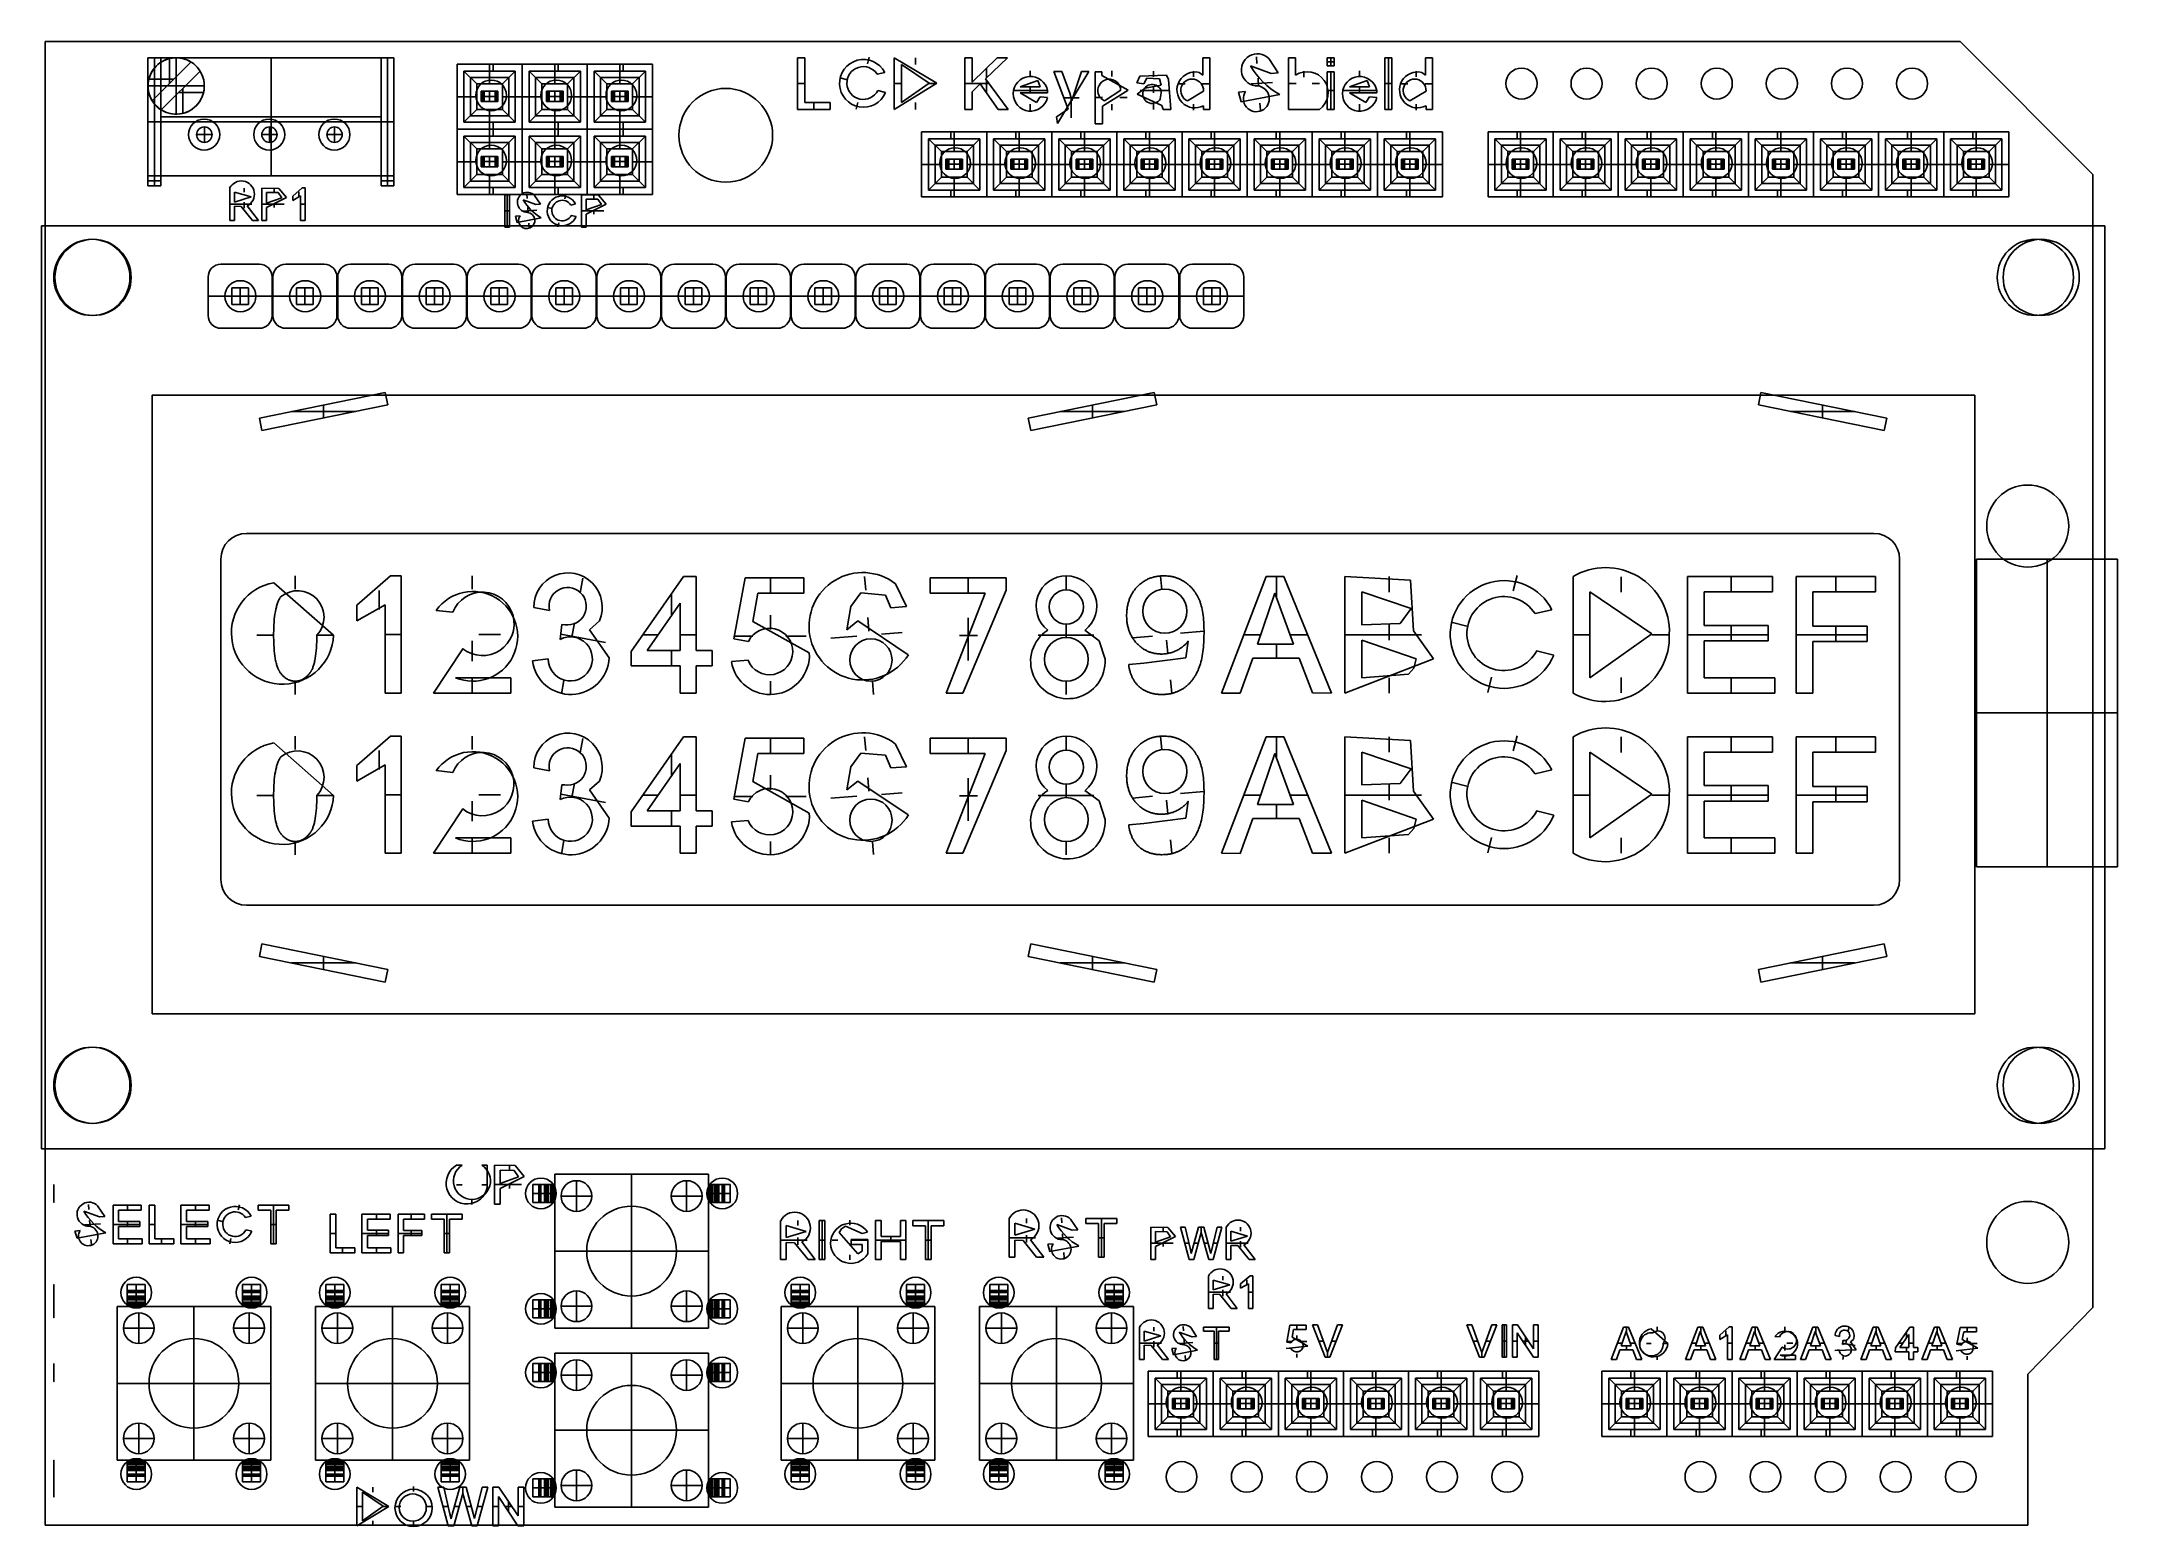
# Model space of a CAD drawing. Extents: x -0.02 to 3.17, y 0 to 2.28.
import ezdxf

# ---------------------------------------------------------------- set-up
doc = ezdxf.new("R2010")
doc.units = 0
doc.header["$LTSCALE"] = 0.03937
for name, color, linetype in [('LCDKEYPAD_SHIELD$1602', 3, 'CONTINUOUS'), ('LCDKEYPAD_SHIELD$1602$16X2', 9, 'CONTINUOUS'), ('LCDKEYPAD_SHIELD$1602$LCD_', 7, 'CONTINUOUS'), ('LCDKEYPAD_SHIELD$BOARD', 178, 'CONTINUOUS'), ('LCDKEYPAD_SHIELD$LKS_COMPO', 7, 'CONTINUOUS'), ('LCDKEYPAD_SHIELD$NOTES', 7, 'CONTINUOUS')]:
    doc.layers.add(name, color=color, linetype=linetype)

msp = doc.modelspace()

# ---------------------------------------------------------------- linework, layer by layer
at = {"layer": 'LCDKEYPAD_SHIELD$1602'}
for p, q in [((-0.0191, 0.5778, 0.1636), (-0.0191, 1.9952, 0.1636)), ((-0.0191, 1.9952, 0.1636), (-0.0191, 1.9952, 0.1006)), ((-0.0191, 0.5778, 0.1006), (-0.0191, 1.9952, 0.1006)), ((-0.0191, 1.9952, 0.1636), (3.1502, 1.9952, 0.1636)), ((-0.0191, 1.9952, 0.1006), (3.1502, 1.9952, 0.1006)), ((3.1502, 1.9952, 0.1636), (3.1502, 1.9952, 0.1006)), ((3.1502, 1.9952, 0.1636), (3.1502, 0.5778, 0.1636)), ((3.1502, 1.9952, 0.1006), (3.1502, 0.5778, 0.1006)), ((0.1167, 1.9158, 0.1006), (0.1167, 1.9158, 0.1636)), ((3.1112, 1.9158, 0.1006), (3.1112, 1.9158, 0.1636)), ((0.1167, 0.6753, 0.1006), (0.1167, 0.6753, 0.1636)), ((3.1112, 0.6753, 0.1006), (3.1112, 0.6753, 0.1636)), ((-0.0191, 0.5778, 0.1636), (-0.0191, 0.5778, 0.1006)), ((3.1502, 0.5778, 0.1636), (-0.0191, 0.5778, 0.1636)), ((3.1502, 0.5778, 0.1006), (-0.0191, 0.5778, 0.1006)), ((3.1502, 0.5778, 0.1636), (3.1502, 0.5778, 0.1006))]:
    msp.add_line(p, q, dxfattribs=at)
at = {"layer": 'LCDKEYPAD_SHIELD$1602', "color": 0}
for p, q in [((2.9509, 1.7352, 0.1636), (0.1509, 1.7352, 0.1636)), ((0.1509, 1.7352, 0.1636), (0.1509, 1.7352, 0.4426)), ((2.9509, 1.7352, 0.4426), (0.1509, 1.7352, 0.4426)), ((0.1509, 1.7352, 0.1636), (0.1509, 0.7852, 0.1636)), ((0.1509, 1.7352, 0.4426), (0.1509, 0.7852, 0.4426)), ((0.3155, 1.6999, 0.012), (0.5089, 1.7393, 0.012)), ((0.5089, 1.7393, 0.1006), (0.3155, 1.6999, 0.1006)), ((0.3155, 1.6999, 0.012), (0.5089, 1.7393, 0.012)), ((0.3155, 1.6999, 0.0563), (0.5089, 1.7393, 0.0563)), ((0.5089, 1.7393, 0.012), (0.5128, 1.72, 0.012)), ((0.5089, 1.7393, 0.012), (0.5089, 1.7393, 0.1006)), ((0.5128, 1.72, 0.1006), (0.5089, 1.7393, 0.1006)), ((0.5089, 1.7393, 0.012), (0.5128, 1.72, 0.012)), ((0.5089, 1.7393, 0.0563), (0.5128, 1.72, 0.0563)), ((0.5089, 1.7393, 0.012), (0.5089, 1.7393, 0.1006)), ((0.5108, 1.7296, 0.012), (0.5108, 1.7296, 0.1006)), ((1.4966, 1.6999, 0.012), (1.69, 1.7393, 0.012)), ((1.69, 1.7393, 0.1006), (1.4966, 1.6999, 0.1006)), ((1.4966, 1.6999, 0.012), (1.69, 1.7393, 0.012)), ((1.4966, 1.6999, 0.0563), (1.69, 1.7393, 0.0563)), ((1.69, 1.7393, 0.012), (1.6939, 1.72, 0.012)), ((1.69, 1.7393, 0.012), (1.69, 1.7393, 0.1006)), ((1.6939, 1.72, 0.1006), (1.69, 1.7393, 0.1006)), ((1.69, 1.7393, 0.012), (1.6939, 1.72, 0.012)), ((1.69, 1.7393, 0.0563), (1.6939, 1.72, 0.0563)), ((1.69, 1.7393, 0.012), (1.69, 1.7393, 0.1006)), ((1.6919, 1.7296, 0.012), (1.6919, 1.7296, 0.1006)), ((2.6222, 1.7393, 0.012), (2.6182, 1.72, 0.012)), ((2.6222, 1.7393, 0.1006), (2.6182, 1.72, 0.1006)), ((2.6222, 1.7393, 0.012), (2.6182, 1.72, 0.012)), ((2.6222, 1.7393, 0.0563), (2.6182, 1.72, 0.0563)), ((2.6202, 1.7296, 0.012), (2.6202, 1.7296, 0.1006)), ((2.8155, 1.6999, 0.012), (2.6222, 1.7393, 0.012)), ((2.6222, 1.7393, 0.1006), (2.6222, 1.7393, 0.012)), ((2.8155, 1.6999, 0.1006), (2.6222, 1.7393, 0.1006)), ((2.8155, 1.6999, 0.012), (2.6222, 1.7393, 0.012)), ((2.8155, 1.6999, 0.0563), (2.6222, 1.7393, 0.0563)), ((2.6222, 1.7393, 0.1006), (2.6222, 1.7393, 0.012)), ((2.9509, 0.7852, 0.1636), (2.9509, 1.7352, 0.1636)), ((2.9509, 1.7352, 0.1636), (2.9509, 1.7352, 0.4426)), ((2.9509, 0.7852, 0.4426), (2.9509, 1.7352, 0.4426)), ((0.3194, 1.6806, 0.012), (0.3155, 1.6999, 0.012)), ((0.3155, 1.6999, 0.012), (0.3155, 1.6999, 0.1006)), ((0.3155, 1.6999, 0.1006), (0.3194, 1.6806, 0.1006)), ((0.3155, 1.6999, 0.012), (0.3155, 1.6999, 0.1006)), ((0.3194, 1.6806, 0.012), (0.3155, 1.6999, 0.012)), ((0.3194, 1.6806, 0.0563), (0.3155, 1.6999, 0.0563)), ((0.3175, 1.6902, 0.012), (0.3175, 1.6902, 0.1006)), ((0.5128, 1.72, 0.012), (0.3194, 1.6806, 0.012)), ((0.3194, 1.6806, 0.1006), (0.5128, 1.72, 0.1006)), ((0.5128, 1.72, 0.012), (0.3194, 1.6806, 0.012)), ((0.5128, 1.72, 0.0563), (0.3194, 1.6806, 0.0563)), ((0.4635, 1.7099, 0.012), (0.3648, 1.7099, 0.012)), ((0.4122, 1.7196, 0.012), (0.4122, 1.7196, 0.1006)), ((0.4142, 1.72, 0.012), (0.4142, 1.6999, 0.012)), ((0.4161, 1.7003, 0.012), (0.4161, 1.7003, 0.1006)), ((0.5128, 1.72, 0.012), (0.5128, 1.72, 0.1006)), ((0.5128, 1.72, 0.012), (0.5128, 1.72, 0.1006)), ((1.5005, 1.6806, 0.012), (1.4966, 1.6999, 0.012)), ((1.4966, 1.6999, 0.012), (1.4966, 1.6999, 0.1006)), ((1.4966, 1.6999, 0.1006), (1.5005, 1.6806, 0.1006)), ((1.4966, 1.6999, 0.012), (1.4966, 1.6999, 0.1006)), ((1.5005, 1.6806, 0.012), (1.4966, 1.6999, 0.012)), ((1.5005, 1.6806, 0.0563), (1.4966, 1.6999, 0.0563)), ((1.4986, 1.6902, 0.012), (1.4986, 1.6902, 0.1006)), ((1.6939, 1.72, 0.012), (1.5005, 1.6806, 0.012)), ((1.5005, 1.6806, 0.1006), (1.6939, 1.72, 0.1006)), ((1.6939, 1.72, 0.012), (1.5005, 1.6806, 0.012)), ((1.6939, 1.72, 0.0563), (1.5005, 1.6806, 0.0563)), ((1.6446, 1.7099, 0.012), (1.5459, 1.7099, 0.012)), ((1.5933, 1.7196, 0.012), (1.5933, 1.7196, 0.1006)), ((1.5953, 1.72, 0.012), (1.5953, 1.6999, 0.012)), ((1.5972, 1.7003, 0.012), (1.5972, 1.7003, 0.1006)), ((1.6939, 1.72, 0.012), (1.6939, 1.72, 0.1006)), ((1.6939, 1.72, 0.012), (1.6939, 1.72, 0.1006)), ((2.6182, 1.72, 0.012), (2.8116, 1.6806, 0.012)), ((2.6182, 1.72, 0.1006), (2.6182, 1.72, 0.012)), ((2.6182, 1.72, 0.1006), (2.8116, 1.6806, 0.1006)), ((2.6182, 1.72, 0.1006), (2.6182, 1.72, 0.012)), ((2.6182, 1.72, 0.012), (2.8116, 1.6806, 0.012)), ((2.6182, 1.72, 0.0563), (2.8116, 1.6806, 0.0563)), ((2.6675, 1.7099, 0.012), (2.7662, 1.7099, 0.012)), ((2.7149, 1.7003, 0.012), (2.7149, 1.7003, 0.1006)), ((2.7169, 1.6999, 0.012), (2.7169, 1.72, 0.012)), ((2.7188, 1.7196, 0.012), (2.7188, 1.7196, 0.1006)), ((2.8116, 1.6806, 0.012), (2.8155, 1.6999, 0.012)), ((2.8116, 1.6806, 0.1006), (2.8155, 1.6999, 0.1006)), ((2.8116, 1.6806, 0.012), (2.8155, 1.6999, 0.012)), ((2.8116, 1.6806, 0.0563), (2.8155, 1.6999, 0.0563)), ((2.8136, 1.6902, 0.012), (2.8136, 1.6902, 0.1006)), ((2.8155, 1.6999, 0.012), (2.8155, 1.6999, 0.1006)), ((2.8155, 1.6999, 0.012), (2.8155, 1.6999, 0.1006)), ((0.3194, 1.6806, 0.1006), (0.3194, 1.6806, 0.012)), ((0.3194, 1.6806, 0.1006), (0.3194, 1.6806, 0.012)), ((1.5005, 1.6806, 0.1006), (1.5005, 1.6806, 0.012)), ((1.5005, 1.6806, 0.1006), (1.5005, 1.6806, 0.012)), ((2.8116, 1.6806, 0.1006), (2.8116, 1.6806, 0.012)), ((2.8116, 1.6806, 0.1006), (2.8116, 1.6806, 0.012)), ((2.7958, 1.5227, 0.417), (0.2958, 1.5227, 0.417)), ((0.2958, 1.5227, 0.4426), (2.7958, 1.5227, 0.4426)), ((0.2958, 1.5227, 0.4426), (0.2958, 1.5227, 0.417)), ((2.7958, 1.5227, 0.4426), (2.7958, 1.5227, 0.417)), ((0.2565, 1.4834, 0.417), (0.2565, 0.9912, 0.417)), ((0.2565, 0.9912, 0.4426), (0.2565, 1.4834, 0.4426)), ((0.2565, 1.4834, 0.4426), (0.2565, 1.4834, 0.417)), ((2.8352, 0.9912, 0.417), (2.8352, 1.4834, 0.417)), ((2.8352, 1.4834, 0.4426), (2.8352, 0.9912, 0.4426)), ((2.8352, 1.4834, 0.4426), (2.8352, 1.4834, 0.417)), ((0.2565, 0.9912, 0.4426), (0.2565, 0.9912, 0.417)), ((2.8352, 0.9912, 0.4426), (2.8352, 0.9912, 0.417)), ((2.7958, 0.9519, 0.417), (0.2958, 0.9519, 0.417)), ((0.2958, 0.9519, 0.417), (0.2958, 0.9519, 0.4426)), ((2.7958, 0.9519, 0.4426), (0.2958, 0.9519, 0.4426)), ((2.7958, 0.9519, 0.4426), (2.7958, 0.9519, 0.417)), ((0.3155, 0.8731, 0.012), (0.3194, 0.8924, 0.012)), ((0.3194, 0.8924, 0.1006), (0.3155, 0.8731, 0.1006)), ((0.3155, 0.8731, 0.012), (0.3194, 0.8924, 0.012)), ((0.3155, 0.8731, 0.0563), (0.3194, 0.8924, 0.0563)), ((0.5089, 0.8338, 0.012), (0.3155, 0.8731, 0.012)), ((0.3155, 0.8731, 0.012), (0.3155, 0.8731, 0.1006)), ((0.3155, 0.8731, 0.1006), (0.5089, 0.8338, 0.1006)), ((0.3155, 0.8731, 0.012), (0.3155, 0.8731, 0.1006)), ((0.5089, 0.8338, 0.012), (0.3155, 0.8731, 0.012)), ((0.5089, 0.8338, 0.0563), (0.3155, 0.8731, 0.0563)), ((0.3175, 0.8828, 0.012), (0.3175, 0.8828, 0.1006)), ((0.3194, 0.8924, 0.012), (0.5128, 0.853, 0.012)), ((0.3194, 0.8924, 0.012), (0.3194, 0.8924, 0.1006)), ((0.5128, 0.853, 0.1006), (0.3194, 0.8924, 0.1006)), ((0.3194, 0.8924, 0.012), (0.5128, 0.853, 0.012)), ((0.3194, 0.8924, 0.0563), (0.5128, 0.853, 0.0563)), ((0.3194, 0.8924, 0.012), (0.3194, 0.8924, 0.1006)), ((0.3648, 0.8631, 0.012), (0.4635, 0.8631, 0.012)), ((0.4142, 0.8731, 0.012), (0.4142, 0.853, 0.012)), ((0.4161, 0.8727, 0.012), (0.4161, 0.8727, 0.1006)), ((1.4966, 0.8731, 0.012), (1.5005, 0.8924, 0.012)), ((1.5005, 0.8924, 0.1006), (1.4966, 0.8731, 0.1006)), ((1.4966, 0.8731, 0.012), (1.5005, 0.8924, 0.012)), ((1.4966, 0.8731, 0.0563), (1.5005, 0.8924, 0.0563)), ((1.69, 0.8338, 0.012), (1.4966, 0.8731, 0.012)), ((1.4966, 0.8731, 0.012), (1.4966, 0.8731, 0.1006)), ((1.4966, 0.8731, 0.1006), (1.69, 0.8338, 0.1006)), ((1.4966, 0.8731, 0.012), (1.4966, 0.8731, 0.1006)), ((1.69, 0.8338, 0.012), (1.4966, 0.8731, 0.012)), ((1.69, 0.8338, 0.0563), (1.4966, 0.8731, 0.0563)), ((1.4986, 0.8828, 0.012), (1.4986, 0.8828, 0.1006)), ((1.5005, 0.8924, 0.012), (1.6939, 0.853, 0.012)), ((1.5005, 0.8924, 0.012), (1.5005, 0.8924, 0.1006)), ((1.6939, 0.853, 0.1006), (1.5005, 0.8924, 0.1006)), ((1.5005, 0.8924, 0.012), (1.6939, 0.853, 0.012)), ((1.5005, 0.8924, 0.0563), (1.6939, 0.853, 0.0563)), ((1.5005, 0.8924, 0.012), (1.5005, 0.8924, 0.1006)), ((1.5459, 0.8631, 0.012), (1.6446, 0.8631, 0.012)), ((1.5953, 0.8731, 0.012), (1.5953, 0.853, 0.012)), ((1.5972, 0.8727, 0.012), (1.5972, 0.8727, 0.1006)), ((2.8116, 0.8924, 0.012), (2.6182, 0.853, 0.012)), ((2.8116, 0.8924, 0.1006), (2.6182, 0.853, 0.1006)), ((2.8116, 0.8924, 0.012), (2.6182, 0.853, 0.012)), ((2.8116, 0.8924, 0.0563), (2.6182, 0.853, 0.0563)), ((2.6222, 0.8338, 0.012), (2.8155, 0.8731, 0.012)), ((2.6222, 0.8338, 0.1006), (2.8155, 0.8731, 0.1006)), ((2.6222, 0.8338, 0.012), (2.8155, 0.8731, 0.012)), ((2.6222, 0.8338, 0.0563), (2.8155, 0.8731, 0.0563)), ((2.7662, 0.8631, 0.012), (2.6675, 0.8631, 0.012)), ((2.7149, 0.8727, 0.012), (2.7149, 0.8727, 0.1006)), ((2.7169, 0.853, 0.012), (2.7169, 0.8731, 0.012)), ((2.8155, 0.8731, 0.012), (2.8116, 0.8924, 0.012)), ((2.8116, 0.8924, 0.1006), (2.8116, 0.8924, 0.012)), ((2.8155, 0.8731, 0.1006), (2.8116, 0.8924, 0.1006)), ((2.8155, 0.8731, 0.012), (2.8116, 0.8924, 0.012)), ((2.8155, 0.8731, 0.0563), (2.8116, 0.8924, 0.0563)), ((2.8116, 0.8924, 0.1006), (2.8116, 0.8924, 0.012)), ((2.8136, 0.8828, 0.012), (2.8136, 0.8828, 0.1006)), ((2.8155, 0.8731, 0.012), (2.8155, 0.8731, 0.1006)), ((2.8155, 0.8731, 0.012), (2.8155, 0.8731, 0.1006)), ((0.4122, 0.8534, 0.012), (0.4122, 0.8534, 0.1006)), ((0.5128, 0.853, 0.012), (0.5089, 0.8338, 0.012)), ((0.5089, 0.8338, 0.1006), (0.5128, 0.853, 0.1006)), ((0.5128, 0.853, 0.012), (0.5089, 0.8338, 0.012)), ((0.5128, 0.853, 0.0563), (0.5089, 0.8338, 0.0563)), ((0.5089, 0.8338, 0.1006), (0.5089, 0.8338, 0.012)), ((0.5089, 0.8338, 0.1006), (0.5089, 0.8338, 0.012)), ((0.5108, 0.8434, 0.012), (0.5108, 0.8434, 0.1006)), ((0.5128, 0.853, 0.012), (0.5128, 0.853, 0.1006)), ((0.5128, 0.853, 0.012), (0.5128, 0.853, 0.1006)), ((1.5933, 0.8534, 0.012), (1.5933, 0.8534, 0.1006)), ((1.6939, 0.853, 0.012), (1.69, 0.8338, 0.012)), ((1.69, 0.8338, 0.1006), (1.6939, 0.853, 0.1006)), ((1.6939, 0.853, 0.012), (1.69, 0.8338, 0.012)), ((1.6939, 0.853, 0.0563), (1.69, 0.8338, 0.0563)), ((1.69, 0.8338, 0.1006), (1.69, 0.8338, 0.012)), ((1.69, 0.8338, 0.1006), (1.69, 0.8338, 0.012)), ((1.6919, 0.8434, 0.012), (1.6919, 0.8434, 0.1006)), ((1.6939, 0.853, 0.012), (1.6939, 0.853, 0.1006)), ((1.6939, 0.853, 0.012), (1.6939, 0.853, 0.1006)), ((2.6182, 0.853, 0.012), (2.6222, 0.8338, 0.012)), ((2.6182, 0.853, 0.1006), (2.6182, 0.853, 0.012)), ((2.6182, 0.853, 0.1006), (2.6222, 0.8338, 0.1006)), ((2.6182, 0.853, 0.1006), (2.6182, 0.853, 0.012)), ((2.6182, 0.853, 0.012), (2.6222, 0.8338, 0.012)), ((2.6182, 0.853, 0.0563), (2.6222, 0.8338, 0.0563)), ((2.6202, 0.8434, 0.012), (2.6202, 0.8434, 0.1006)), ((2.6222, 0.8338, 0.1006), (2.6222, 0.8338, 0.012)), ((2.6222, 0.8338, 0.1006), (2.6222, 0.8338, 0.012)), ((2.7188, 0.8534, 0.012), (2.7188, 0.8534, 0.1006)), ((0.1509, 0.7852, 0.1636), (2.9509, 0.7852, 0.1636)), ((0.1509, 0.7852, 0.4426), (2.9509, 0.7852, 0.4426)), ((0.1509, 0.7852, 0.1636), (0.1509, 0.7852, 0.4426)), ((2.9509, 0.7852, 0.1636), (2.9509, 0.7852, 0.4426))]:
    msp.add_line(p, q, dxfattribs=at)
at = {"layer": 'LCDKEYPAD_SHIELD$1602', "color": 5}
for p, q in [((2.7958, 1.5227, 0.417), (0.2958, 1.5227, 0.417)), ((0.2565, 1.4834, 0.417), (0.2565, 0.9912, 0.417)), ((2.8352, 0.9912, 0.417), (2.8352, 1.4834, 0.417)), ((2.7958, 0.9519, 0.417), (0.2958, 0.9519, 0.417))]:
    msp.add_line(p, q, dxfattribs=at)
at = {"layer": 'LCDKEYPAD_SHIELD$1602', "color": 7}
for p, q in [((2.9533, 1.4834, 0.1931), (2.9533, 1.0109, 0.1931)), ((3.1698, 1.4834, 0.1931), (2.9533, 1.4834, 0.1931)), ((3.1502, 1.4834, 0.1636), (2.9533, 1.4834, 0.1636)), ((2.9533, 1.4834, 0.1636), (2.9533, 1.4834, 0.1931)), ((3.1698, 1.4834, 0.1931), (2.9533, 1.4834, 0.1931)), ((3.1698, 1.4834, 0.1783), (2.9533, 1.4834, 0.1783)), ((3.0616, 1.4834, 0.1931), (3.0616, 1.0109, 0.1931)), ((3.0616, 1.4834, 0.1636), (3.0616, 1.4834, 0.1931)), ((3.1698, 1.4834, 0.1636), (3.1502, 1.4834, 0.1636)), ((3.1698, 1.0109, 0.1931), (3.1698, 1.4834, 0.1931)), ((3.1698, 1.4834, 0.1931), (3.1698, 1.4834, 0.1636)), ((3.1698, 1.0109, 0.1636), (3.1698, 1.4834, 0.1636)), ((3.1698, 1.4834, 0.1931), (3.1698, 1.4834, 0.1636)), ((3.1698, 1.0109, 0.1931), (3.1698, 1.4834, 0.1931)), ((3.1698, 1.4834, 0.1783), (3.1698, 1.0109, 0.1783)), ((3.1698, 1.2471, 0.1931), (2.9533, 1.2471, 0.1931)), ((3.1698, 1.2471, 0.1931), (3.1698, 1.2471, 0.1636)), ((2.9533, 1.0109, 0.1931), (3.1698, 1.0109, 0.1931)), ((2.9533, 1.0109, 0.1636), (3.1502, 1.0109, 0.1636)), ((2.9533, 1.0109, 0.1931), (2.9533, 1.0109, 0.1636)), ((2.9533, 1.0109, 0.1931), (3.1698, 1.0109, 0.1931)), ((3.1698, 1.0109, 0.1783), (2.9533, 1.0109, 0.1783)), ((3.0616, 1.0109, 0.1636), (3.0616, 1.0109, 0.1931)), ((3.1502, 1.0109, 0.1636), (3.1698, 1.0109, 0.1636)), ((3.1698, 1.0109, 0.1636), (3.1698, 1.0109, 0.1931)), ((3.1698, 1.0109, 0.1636), (3.1698, 1.0109, 0.1931))]:
    msp.add_line(p, q, dxfattribs=at)
at = {"layer": 'LCDKEYPAD_SHIELD$1602'}
for centre in [(0.0582, 1.9158, 0.1636), (0.0582, 1.9158, 0.1006), (3.0527, 1.9158, 0.1636), (3.0527, 1.9158, 0.1006), (0.0582, 0.6753, 0.1636), (0.0582, 0.6753, 0.1006), (3.0527, 0.6753, 0.1636), (3.0527, 0.6753, 0.1006)]:
    msp.add_circle(centre, 0.0585, dxfattribs=at)
at = {"layer": 'LCDKEYPAD_SHIELD$1602', "color": 5}
for centre, start, end in [((0.2958, 1.4834, 0.417), 90, 180), ((2.7958, 1.4834, 0.417), 0, 90), ((0.2958, 0.9912, 0.417), 180, 270), ((2.7958, 0.9912, 0.417), 270, 0)]:
    msp.add_arc(centre, 0.0394, start, end, dxfattribs=at)
at = {"layer": 'LCDKEYPAD_SHIELD$1602', "color": 0}
for centre, start, end in [((0.2958, 1.4834, 0.417), 90, 180), ((0.2958, 1.4834, 0.4426), 90, 180), ((2.7958, 1.4834, 0.417), 0, 90), ((2.7958, 1.4834, 0.4426), 0, 90), ((0.2958, 0.9912, 0.417), 180, 270), ((0.2958, 0.9912, 0.4426), 180, 270), ((2.7958, 0.9912, 0.417), 270, 0), ((2.7958, 0.9912, 0.4426), 270, 0)]:
    msp.add_arc(centre, 0.0394, start, end, dxfattribs=at)
at = {"layer": 'LCDKEYPAD_SHIELD$1602$16X2'}
for p, q in [((0.3377, 1.447, 0.4182), (0.4296, 1.3664, 0.4182)), ((0.3707, 1.4575, 0.4182), (0.3707, 1.4371, 0.4182)), ((0.4654, 1.4125, 0.4182), (0.517, 1.4575, 0.4182)), ((0.4995, 1.4351, 0.4182), (0.4995, 1.406, 0.4182)), ((0.517, 1.4575, 0.4182), (0.5335, 1.4575, 0.4182)), ((0.5335, 1.4575, 0.4182), (0.5335, 1.2775, 0.4182)), ((0.6423, 1.4575, 0.4182), (0.6423, 1.4371, 0.4182)), ((0.8084, 1.4317, 0.4182), (0.8125, 1.4538, 0.4182)), ((0.8866, 1.3414, 0.4182), (0.9669, 1.4564, 0.4182)), ((0.9669, 1.4564, 0.4182), (0.9867, 1.4564, 0.4182)), ((0.9867, 1.4564, 0.4182), (0.9867, 1.3429, 0.4182)), ((1.0443, 1.3609, 0.4182), (1.0618, 1.4543, 0.4182)), ((1.0618, 1.4543, 0.4182), (1.1519, 1.4543, 0.4182)), ((1.1005, 1.4543, 0.4182), (1.1005, 1.4307, 0.4182)), ((1.1519, 1.4543, 0.4182), (1.1519, 1.4307, 0.4182)), ((1.2469, 1.4355, 0.4182), (1.2453, 1.4564, 0.4182)), ((1.2928, 1.4454, 0.4182), (1.3095, 1.4104, 0.4182)), ((1.3461, 1.4543, 0.4182), (1.4628, 1.4543, 0.4182)), ((1.3461, 1.4307, 0.4182), (1.3461, 1.4543, 0.4182)), ((1.4628, 1.4354, 0.4182), (1.396, 1.2775, 0.4182)), ((1.4045, 1.4543, 0.4182), (1.4045, 1.4307, 0.4182)), ((1.4628, 1.4543, 0.4182), (1.4628, 1.4354, 0.4182)), ((1.5551, 1.4575, 0.4182), (1.5551, 1.4371, 0.4182)), ((1.6998, 1.4573, 0.4182), (1.7018, 1.4366, 0.4182)), ((1.7936, 1.2775, 0.4182), (1.8622, 1.4564, 0.4182)), ((1.8622, 1.4564, 0.4182), (1.8894, 1.4564, 0.4182)), ((1.878, 1.4564, 0.4182), (1.878, 1.424, 0.4182)), ((1.8894, 1.4564, 0.4182), (1.9625, 1.2775, 0.4182)), ((1.9832, 1.4564, 0.4182), (2.0837, 1.4509, 0.4182)), ((1.9832, 1.2775, 0.4182), (1.9832, 1.4564, 0.4182)), ((2.0512, 1.4564, 0.4182), (2.0512, 1.4327, 0.4182)), ((2.0837, 1.4509, 0.4182), (2.0885, 1.3731, 0.4182)), ((2.2475, 1.458, 0.4182), (2.2417, 1.4347, 0.4182)), ((2.3335, 1.2775, 0.4182), (2.3335, 1.4564, 0.4182)), ((2.4074, 1.4562, 0.4182), (2.4074, 1.4325, 0.4182)), ((2.5092, 1.4564, 0.4182), (2.6397, 1.4564, 0.4182)), ((2.5092, 1.2775, 0.4182), (2.5092, 1.4564, 0.4182)), ((2.5765, 1.4564, 0.4182), (2.5765, 1.4329, 0.4182)), ((2.6397, 1.4564, 0.4182), (2.6397, 1.4329, 0.4182)), ((2.6764, 1.4564, 0.4182), (2.7983, 1.4564, 0.4182)), ((2.6764, 1.2775, 0.4182), (2.6764, 1.4564, 0.4182)), ((2.7373, 1.4564, 0.4182), (2.7373, 1.4329, 0.4182)), ((2.7983, 1.4564, 0.4182), (2.7983, 1.4329, 0.4182)), ((0.5089, 1.4131, 0.4182), (0.4654, 1.3883, 0.4182)), ((0.4654, 1.3883, 0.4182), (0.4654, 1.4125, 0.4182)), ((0.5089, 1.2775, 0.4182), (0.5089, 1.4131, 0.4182)), ((0.6128, 1.4017, 0.4182), (0.5871, 1.4044, 0.4182)), ((0.7612, 1.4044, 0.4182), (0.737, 1.4089, 0.4182)), ((0.9112, 1.3429, 0.4182), (0.9621, 1.4154, 0.4182)), ((0.9487, 1.4303, 0.4182), (0.9487, 1.3963, 0.4182)), ((0.9621, 1.4154, 0.4182), (0.9621, 1.3429, 0.4182)), ((1.0814, 1.4307, 0.4182), (1.0733, 1.3875, 0.4182)), ((1.1519, 1.4307, 0.4182), (1.0814, 1.4307, 0.4182)), ((1.2241, 1.4103, 0.4182), (1.2182, 1.3747, 0.4182)), ((1.2395, 1.4316, 0.4182), (1.2241, 1.4103, 0.4182)), ((1.2772, 1.4281, 0.4182), (1.2395, 1.4316, 0.4182)), ((1.2853, 1.4086, 0.4182), (1.2772, 1.4281, 0.4182)), ((1.3095, 1.4104, 0.4182), (1.2853, 1.4086, 0.4182)), ((1.4303, 1.4307, 0.4182), (1.3461, 1.4307, 0.4182)), ((1.3703, 1.2775, 0.4182), (1.4303, 1.4307, 0.4182)), ((1.8488, 1.3525, 0.4182), (1.8755, 1.4311, 0.4182)), ((1.8755, 1.4311, 0.4182), (1.9041, 1.3525, 0.4182)), ((2.0089, 1.4329, 0.4182), (2.0849, 1.4073, 0.4182)), ((2.0089, 1.3825, 0.4182), (2.0089, 1.4329, 0.4182)), ((2.0849, 1.4073, 0.4182), (2.0678, 1.3845, 0.4182)), ((2.301, 1.4055, 0.4182), (2.2752, 1.3995, 0.4182)), ((2.3592, 1.4329, 0.4182), (2.4546, 1.3684, 0.4182)), ((2.3592, 1.3011, 0.4182), (2.3592, 1.4329, 0.4182)), ((2.5349, 1.4329, 0.4182), (2.5349, 1.3814, 0.4182)), ((2.6397, 1.4329, 0.4182), (2.5349, 1.4329, 0.4182)), ((2.7983, 1.4329, 0.4182), (2.7021, 1.4329, 0.4182)), ((2.7021, 1.4329, 0.4182), (2.7021, 1.3804, 0.4182)), ((0.7774, 1.36, 0.4182), (0.7802, 1.3827, 0.4182)), ((0.7802, 1.3827, 0.4182), (0.785, 1.3825, 0.4182)), ((0.7957, 1.3632, 0.4182), (0.7998, 1.3852, 0.4182)), ((0.8378, 1.3884, 0.4182), (0.8225, 1.3748, 0.4182)), ((0.8225, 1.3748, 0.4182), (0.8528, 1.3315, 0.4182)), ((1.0733, 1.3875, 0.4182), (1.1603, 1.3393, 0.4182)), ((1.1005, 1.3974, 0.4182), (1.1005, 1.375, 0.4182)), ((1.2182, 1.3747, 0.4182), (1.2349, 1.3885, 0.4182)), ((1.2349, 1.3885, 0.4182), (1.3124, 1.3364, 0.4182)), ((1.2516, 1.3728, 0.4182), (1.2501, 1.3935, 0.4182)), ((1.4045, 1.3931, 0.4182), (1.4045, 1.3275, 0.4182)), ((1.5551, 1.3836, 0.4182), (1.5551, 1.3632, 0.4182)), ((1.5838, 1.374, 0.4182), (1.6054, 1.358, 0.4182)), ((1.7667, 1.3727, 0.4182), (1.7307, 1.3693, 0.4182)), ((2.0678, 1.3845, 0.4182), (2.0089, 1.3825, 0.4182)), ((2.0512, 1.3826, 0.4182), (2.0512, 1.3589, 0.4182)), ((2.0885, 1.3731, 0.4182), (2.1192, 1.3301, 0.4182)), ((2.1461, 1.3865, 0.4182), (2.1723, 1.38, 0.4182)), ((2.5349, 1.3814, 0.4182), (2.6331, 1.3814, 0.4182)), ((2.5765, 1.3814, 0.4182), (2.5765, 1.3579, 0.4182)), ((2.6331, 1.3814, 0.4182), (2.6331, 1.3579, 0.4182)), ((2.7021, 1.3804, 0.4182), (2.7855, 1.3804, 0.4182)), ((2.7373, 1.3804, 0.4182), (2.7373, 1.3568, 0.4182)), ((2.7855, 1.3804, 0.4182), (2.7855, 1.3568, 0.4182)), ((0.3117, 1.3664, 0.4182), (0.3374, 1.3664, 0.4182)), ((0.4039, 1.3664, 0.4182), (0.4296, 1.3664, 0.4182)), ((0.5089, 1.3675, 0.4182), (0.5335, 1.3675, 0.4182)), ((0.6423, 1.3579, 0.4182), (0.6423, 1.3266, 0.4182)), ((0.6526, 1.3675, 0.4182), (0.6857, 1.3675, 0.4182)), ((0.8472, 1.3554, 0.4182), (0.7784, 1.3681, 0.4182)), ((0.8865, 1.3193, 0.4182), (0.8866, 1.3414, 0.4182)), ((0.9045, 1.367, 0.4182), (0.9281, 1.367, 0.4182)), ((0.9621, 1.3429, 0.4182), (0.9112, 1.3429, 0.4182)), ((0.9487, 1.3429, 0.4182), (0.9487, 1.3193, 0.4182)), ((0.9621, 1.367, 0.4182), (0.9867, 1.367, 0.4182)), ((0.9867, 1.3429, 0.4182), (1.0109, 1.3429, 0.4182)), ((1.0109, 1.3429, 0.4182), (1.0109, 1.3193, 0.4182)), ((1.067, 1.3568, 0.4182), (1.0443, 1.3609, 0.4182)), ((1.0451, 1.3648, 0.4182), (1.0735, 1.3648, 0.4182)), ((1.1245, 1.3648, 0.4182), (1.1553, 1.3648, 0.4182)), ((1.2334, 1.3651, 0.4182), (1.1935, 1.3621, 0.4182)), ((1.303, 1.3704, 0.4182), (1.2714, 1.368, 0.4182)), ((1.391, 1.3659, 0.4182), (1.4186, 1.3659, 0.4182)), ((1.5121, 1.3664, 0.4182), (1.5973, 1.3664, 0.4182)), ((1.6054, 1.358, 0.4182), (1.6146, 1.3294, 0.4182)), ((1.6876, 1.3651, 0.4182), (1.6568, 1.3622, 0.4182)), ((1.7092, 1.359, 0.4182), (1.7111, 1.3384, 0.4182)), ((1.7422, 1.3574, 0.4182), (1.7388, 1.3316, 0.4182)), ((1.8279, 1.3669, 0.4182), (1.8536, 1.3669, 0.4182)), ((1.9041, 1.3525, 0.4182), (1.8488, 1.3525, 0.4182)), ((1.878, 1.3525, 0.4182), (1.878, 1.3311, 0.4182)), ((1.8989, 1.3669, 0.4182), (1.926, 1.3669, 0.4182)), ((1.9832, 1.367, 0.4182), (2.1005, 1.367, 0.4182)), ((2.0089, 1.3589, 0.4182), (2.0924, 1.3301, 0.4182)), ((2.0089, 1.3011, 0.4182), (2.0089, 1.3589, 0.4182)), ((2.2776, 1.3426, 0.4182), (2.304, 1.3359, 0.4182)), ((2.3335, 1.367, 0.4182), (2.3592, 1.367, 0.4182)), ((2.4546, 1.3684, 0.4182), (2.3592, 1.3011, 0.4182)), ((2.4546, 1.367, 0.4182), (2.4814, 1.367, 0.4182)), ((2.5092, 1.367, 0.4182), (2.6331, 1.367, 0.4182)), ((2.5349, 1.3579, 0.4182), (2.5349, 1.3011, 0.4182)), ((2.6331, 1.3579, 0.4182), (2.5349, 1.3579, 0.4182)), ((2.6764, 1.367, 0.4182), (2.7855, 1.367, 0.4182)), ((2.7021, 1.3568, 0.4182), (2.7021, 1.2775, 0.4182)), ((2.7855, 1.3568, 0.4182), (2.7021, 1.3568, 0.4182)), ((0.7349, 1.3268, 0.4182), (0.7592, 1.33, 0.4182)), ((0.9621, 1.3193, 0.4182), (0.8865, 1.3193, 0.4182)), ((0.9621, 1.2775, 0.4182), (0.9621, 1.3193, 0.4182)), ((1.0109, 1.3193, 0.4182), (0.9867, 1.3193, 0.4182)), ((0.9867, 1.3193, 0.4182), (0.9867, 1.2775, 0.4182)), ((1.0406, 1.3258, 0.4182), (1.0662, 1.3279, 0.4182)), ((1.6744, 1.3236, 0.4182), (1.6509, 1.3213, 0.4182)), ((1.7388, 1.3316, 0.4182), (1.6744, 1.3236, 0.4182)), ((1.8417, 1.3311, 0.4182), (1.8222, 1.2773, 0.4182)), ((1.9128, 1.3311, 0.4182), (1.8417, 1.3311, 0.4182)), ((1.9334, 1.2778, 0.4182), (1.9128, 1.3311, 0.4182)), ((2.1192, 1.3301, 0.4182), (1.9832, 1.2775, 0.4182)), ((2.089, 1.3158, 0.4182), (2.0805, 1.3066, 0.4182)), ((2.0924, 1.3301, 0.4182), (2.089, 1.3158, 0.4182)), ((0.3707, 1.2957, 0.4182), (0.3707, 1.2754, 0.4182)), ((0.5335, 1.2775, 0.4182), (0.5089, 1.2775, 0.4182)), ((0.7017, 1.2775, 0.4182), (0.5828, 1.2775, 0.4182)), ((0.6168, 1.3011, 0.4182), (0.7017, 1.3011, 0.4182)), ((0.6423, 1.3011, 0.4182), (0.6423, 1.2775, 0.4182)), ((0.7017, 1.3011, 0.4182), (0.7017, 1.2775, 0.4182)), ((0.7797, 1.2764, 0.4182), (0.7834, 1.2969, 0.4182)), ((0.9867, 1.2775, 0.4182), (0.9621, 1.2775, 0.4182)), ((1.1005, 1.2958, 0.4182), (1.1005, 1.2754, 0.4182)), ((1.259, 1.2754, 0.4182), (1.2574, 1.2958, 0.4182)), ((1.396, 1.2775, 0.4182), (1.3703, 1.2775, 0.4182)), ((1.5551, 1.2957, 0.4182), (1.5551, 1.2754, 0.4182)), ((1.715, 1.298, 0.4182), (1.717, 1.277, 0.4182)), ((1.8222, 1.2773, 0.4182), (1.7936, 1.2775, 0.4182)), ((1.9625, 1.2775, 0.4182), (1.9334, 1.2778, 0.4182)), ((2.0805, 1.3066, 0.4182), (2.0089, 1.3011, 0.4182)), ((2.0512, 1.3011, 0.4182), (2.0512, 1.2775, 0.4182)), ((2.2083, 1.302, 0.4182), (2.2024, 1.2785, 0.4182)), ((2.4074, 1.3016, 0.4182), (2.4074, 1.2778, 0.4182)), ((2.6437, 1.2775, 0.4182), (2.5092, 1.2775, 0.4182)), ((2.5349, 1.3011, 0.4182), (2.6437, 1.3011, 0.4182)), ((2.5765, 1.3011, 0.4182), (2.5765, 1.2775, 0.4182)), ((2.6437, 1.3011, 0.4182), (2.6437, 1.2775, 0.4182)), ((2.7021, 1.2775, 0.4182), (2.6764, 1.2775, 0.4182)), ((2.2475, 1.2119, 0.4182), (2.2417, 1.1887, 0.4182)), ((0.3377, 1.2009, 0.4182), (0.4296, 1.1204, 0.4182)), ((0.3707, 1.2115, 0.4182), (0.3707, 1.1911, 0.4182)), ((0.4654, 1.1665, 0.4182), (0.517, 1.2115, 0.4182)), ((0.4995, 1.1891, 0.4182), (0.4995, 1.16, 0.4182)), ((0.517, 1.2115, 0.4182), (0.5335, 1.2115, 0.4182)), ((0.5335, 1.2115, 0.4182), (0.5335, 1.0315, 0.4182)), ((0.6423, 1.2114, 0.4182), (0.6423, 1.191, 0.4182)), ((0.8084, 1.1857, 0.4182), (0.8125, 1.2078, 0.4182)), ((0.8866, 1.0953, 0.4182), (0.9669, 1.2104, 0.4182)), ((0.9487, 1.1843, 0.4182), (0.9487, 1.1503, 0.4182)), ((0.9669, 1.2104, 0.4182), (0.9867, 1.2104, 0.4182)), ((0.9867, 1.2104, 0.4182), (0.9867, 1.0968, 0.4182)), ((1.0443, 1.1148, 0.4182), (1.0618, 1.2082, 0.4182)), ((1.0618, 1.2082, 0.4182), (1.1519, 1.2082, 0.4182)), ((1.0814, 1.1847, 0.4182), (1.0733, 1.1415, 0.4182)), ((1.1519, 1.1847, 0.4182), (1.0814, 1.1847, 0.4182)), ((1.1005, 1.2082, 0.4182), (1.1005, 1.1847, 0.4182)), ((1.1519, 1.2082, 0.4182), (1.1519, 1.1847, 0.4182)), ((1.2395, 1.1855, 0.4182), (1.2241, 1.1642, 0.4182)), ((1.2772, 1.1821, 0.4182), (1.2395, 1.1855, 0.4182)), ((1.2469, 1.1894, 0.4182), (1.2453, 1.2103, 0.4182)), ((1.2853, 1.1625, 0.4182), (1.2772, 1.1821, 0.4182)), ((1.2928, 1.1993, 0.4182), (1.3095, 1.1643, 0.4182)), ((1.3461, 1.2082, 0.4182), (1.4628, 1.2082, 0.4182)), ((1.3461, 1.1847, 0.4182), (1.3461, 1.2082, 0.4182)), ((1.4303, 1.1847, 0.4182), (1.3461, 1.1847, 0.4182)), ((1.3703, 1.0315, 0.4182), (1.4303, 1.1847, 0.4182)), ((1.4628, 1.1894, 0.4182), (1.396, 1.0315, 0.4182)), ((1.4045, 1.2082, 0.4182), (1.4045, 1.1847, 0.4182)), ((1.4628, 1.2082, 0.4182), (1.4628, 1.1894, 0.4182)), ((1.5551, 1.2115, 0.4182), (1.5551, 1.1911, 0.4182)), ((1.6998, 1.2113, 0.4182), (1.7018, 1.1905, 0.4182)), ((1.7936, 1.0315, 0.4182), (1.8622, 1.2104, 0.4182)), ((1.8488, 1.1065, 0.4182), (1.8755, 1.185, 0.4182)), ((1.8622, 1.2104, 0.4182), (1.8894, 1.2104, 0.4182)), ((1.8755, 1.185, 0.4182), (1.9041, 1.1065, 0.4182)), ((1.878, 1.2104, 0.4182), (1.878, 1.178, 0.4182)), ((1.8894, 1.2104, 0.4182), (1.9625, 1.0315, 0.4182)), ((1.9832, 1.2104, 0.4182), (2.0837, 1.2049, 0.4182)), ((1.9832, 1.0315, 0.4182), (1.9832, 1.2104, 0.4182)), ((2.0089, 1.1868, 0.4182), (2.0849, 1.1613, 0.4182)), ((2.0089, 1.1365, 0.4182), (2.0089, 1.1868, 0.4182)), ((2.0512, 1.2104, 0.4182), (2.0512, 1.1867, 0.4182)), ((2.0837, 1.2049, 0.4182), (2.0885, 1.1271, 0.4182)), ((2.3335, 1.0315, 0.4182), (2.3335, 1.2104, 0.4182)), ((2.3592, 1.1868, 0.4182), (2.4546, 1.1223, 0.4182)), ((2.3592, 1.055, 0.4182), (2.3592, 1.1868, 0.4182)), ((2.4074, 1.2101, 0.4182), (2.4074, 1.1864, 0.4182)), ((2.5092, 1.2104, 0.4182), (2.6397, 1.2104, 0.4182)), ((2.5092, 1.0315, 0.4182), (2.5092, 1.2104, 0.4182)), ((2.5349, 1.1868, 0.4182), (2.5349, 1.1354, 0.4182)), ((2.6397, 1.1868, 0.4182), (2.5349, 1.1868, 0.4182)), ((2.5765, 1.2104, 0.4182), (2.5765, 1.1868, 0.4182)), ((2.6397, 1.2104, 0.4182), (2.6397, 1.1868, 0.4182)), ((2.6764, 1.2104, 0.4182), (2.7983, 1.2104, 0.4182)), ((2.6764, 1.0315, 0.4182), (2.6764, 1.2104, 0.4182)), ((2.7983, 1.1868, 0.4182), (2.7021, 1.1868, 0.4182)), ((2.7021, 1.1868, 0.4182), (2.7021, 1.1343, 0.4182)), ((2.7373, 1.2104, 0.4182), (2.7373, 1.1868, 0.4182)), ((2.7983, 1.2104, 0.4182), (2.7983, 1.1868, 0.4182)), ((0.5089, 1.1671, 0.4182), (0.4654, 1.1423, 0.4182)), ((0.4654, 1.1423, 0.4182), (0.4654, 1.1665, 0.4182)), ((0.5089, 1.0315, 0.4182), (0.5089, 1.1671, 0.4182)), ((0.6128, 1.1556, 0.4182), (0.5871, 1.1584, 0.4182)), ((0.7612, 1.1583, 0.4182), (0.737, 1.1628, 0.4182)), ((0.9112, 1.0968, 0.4182), (0.9621, 1.1693, 0.4182)), ((0.9621, 1.1693, 0.4182), (0.9621, 1.0968, 0.4182)), ((1.1005, 1.1513, 0.4182), (1.1005, 1.1289, 0.4182)), ((1.2241, 1.1642, 0.4182), (1.2182, 1.1287, 0.4182)), ((1.3095, 1.1643, 0.4182), (1.2853, 1.1625, 0.4182)), ((2.0849, 1.1613, 0.4182), (2.0678, 1.1385, 0.4182)), ((2.301, 1.1595, 0.4182), (2.2752, 1.1534, 0.4182)), ((0.3117, 1.1204, 0.4182), (0.3374, 1.1204, 0.4182)), ((0.4039, 1.1204, 0.4182), (0.4296, 1.1204, 0.4182)), ((0.5089, 1.1215, 0.4182), (0.5335, 1.1215, 0.4182)), ((0.6526, 1.1215, 0.4182), (0.6857, 1.1215, 0.4182)), ((0.7774, 1.114, 0.4182), (0.7802, 1.1366, 0.4182)), ((0.8472, 1.1093, 0.4182), (0.7784, 1.1221, 0.4182)), ((0.7802, 1.1366, 0.4182), (0.785, 1.1365, 0.4182)), ((0.7957, 1.1171, 0.4182), (0.7998, 1.1391, 0.4182)), ((0.8378, 1.1424, 0.4182), (0.8225, 1.1288, 0.4182)), ((0.8225, 1.1288, 0.4182), (0.8528, 1.0854, 0.4182)), ((0.9045, 1.1209, 0.4182), (0.9281, 1.1209, 0.4182)), ((0.9621, 1.1209, 0.4182), (0.9867, 1.1209, 0.4182)), ((1.0451, 1.1188, 0.4182), (1.0735, 1.1188, 0.4182)), ((1.0733, 1.1415, 0.4182), (1.1603, 1.0932, 0.4182)), ((1.1245, 1.1188, 0.4182), (1.1553, 1.1188, 0.4182)), ((1.2334, 1.1191, 0.4182), (1.1935, 1.1161, 0.4182)), ((1.2182, 1.1287, 0.4182), (1.2349, 1.1425, 0.4182)), ((1.2349, 1.1425, 0.4182), (1.3124, 1.0904, 0.4182)), ((1.2516, 1.1267, 0.4182), (1.2501, 1.1475, 0.4182)), ((1.303, 1.1243, 0.4182), (1.2714, 1.1219, 0.4182)), ((1.391, 1.1199, 0.4182), (1.4186, 1.1199, 0.4182)), ((1.4045, 1.147, 0.4182), (1.4045, 1.0815, 0.4182)), ((1.5121, 1.1204, 0.4182), (1.5973, 1.1204, 0.4182)), ((1.5551, 1.1375, 0.4182), (1.5551, 1.1172, 0.4182)), ((1.5838, 1.128, 0.4182), (1.6054, 1.1119, 0.4182)), ((1.6876, 1.1191, 0.4182), (1.6568, 1.1162, 0.4182)), ((1.7667, 1.1266, 0.4182), (1.7307, 1.1232, 0.4182)), ((1.8279, 1.1208, 0.4182), (1.8536, 1.1208, 0.4182)), ((1.8989, 1.1208, 0.4182), (1.926, 1.1208, 0.4182)), ((1.9832, 1.1209, 0.4182), (2.1005, 1.1209, 0.4182)), ((2.0678, 1.1385, 0.4182), (2.0089, 1.1365, 0.4182)), ((2.0512, 1.1365, 0.4182), (2.0512, 1.1129, 0.4182)), ((2.0885, 1.1271, 0.4182), (2.1192, 1.0841, 0.4182)), ((2.1461, 1.1405, 0.4182), (2.1723, 1.1339, 0.4182)), ((2.3335, 1.1209, 0.4182), (2.3592, 1.1209, 0.4182)), ((2.4546, 1.1223, 0.4182), (2.3592, 1.055, 0.4182)), ((2.4546, 1.1209, 0.4182), (2.4814, 1.1209, 0.4182)), ((2.5092, 1.1209, 0.4182), (2.6331, 1.1209, 0.4182)), ((2.5349, 1.1354, 0.4182), (2.6331, 1.1354, 0.4182)), ((2.5765, 1.1354, 0.4182), (2.5765, 1.1118, 0.4182)), ((2.6331, 1.1354, 0.4182), (2.6331, 1.1118, 0.4182)), ((2.6764, 1.1209, 0.4182), (2.7855, 1.1209, 0.4182)), ((2.7021, 1.1343, 0.4182), (2.7855, 1.1343, 0.4182)), ((2.7373, 1.1343, 0.4182), (2.7373, 1.1107, 0.4182)), ((2.7855, 1.1343, 0.4182), (2.7855, 1.1107, 0.4182)), ((0.6423, 1.1118, 0.4182), (0.6423, 1.0806, 0.4182)), ((0.8865, 1.0732, 0.4182), (0.8866, 1.0953, 0.4182)), ((0.9621, 1.0968, 0.4182), (0.9112, 1.0968, 0.4182)), ((0.9487, 1.0968, 0.4182), (0.9487, 1.0732, 0.4182)), ((0.9867, 1.0968, 0.4182), (1.0109, 1.0968, 0.4182)), ((1.0109, 1.0968, 0.4182), (1.0109, 1.0732, 0.4182)), ((1.067, 1.1107, 0.4182), (1.0443, 1.1148, 0.4182)), ((1.6054, 1.1119, 0.4182), (1.6146, 1.0834, 0.4182)), ((1.7388, 1.0856, 0.4182), (1.6744, 1.0775, 0.4182)), ((1.7092, 1.1129, 0.4182), (1.7111, 1.0923, 0.4182)), ((1.7422, 1.1114, 0.4182), (1.7388, 1.0856, 0.4182)), ((1.8417, 1.085, 0.4182), (1.8222, 1.0312, 0.4182)), ((1.9128, 1.085, 0.4182), (1.8417, 1.085, 0.4182)), ((1.9041, 1.1065, 0.4182), (1.8488, 1.1065, 0.4182)), ((1.878, 1.1065, 0.4182), (1.878, 1.085, 0.4182)), ((1.9334, 1.0318, 0.4182), (1.9128, 1.085, 0.4182)), ((2.0089, 1.1129, 0.4182), (2.0924, 1.084, 0.4182)), ((2.0089, 1.055, 0.4182), (2.0089, 1.1129, 0.4182)), ((2.2776, 1.0965, 0.4182), (2.304, 1.0899, 0.4182)), ((2.5349, 1.1118, 0.4182), (2.5349, 1.055, 0.4182)), ((2.6331, 1.1118, 0.4182), (2.5349, 1.1118, 0.4182)), ((2.7021, 1.1107, 0.4182), (2.7021, 1.0315, 0.4182)), ((2.7855, 1.1107, 0.4182), (2.7021, 1.1107, 0.4182)), ((0.6168, 1.055, 0.4182), (0.7017, 1.055, 0.4182)), ((0.6423, 1.055, 0.4182), (0.6423, 1.0315, 0.4182)), ((0.7017, 1.055, 0.4182), (0.7017, 1.0315, 0.4182)), ((0.7349, 1.0807, 0.4182), (0.7592, 1.0839, 0.4182)), ((0.9621, 1.0732, 0.4182), (0.8865, 1.0732, 0.4182)), ((0.9621, 1.0315, 0.4182), (0.9621, 1.0732, 0.4182)), ((1.0109, 1.0732, 0.4182), (0.9867, 1.0732, 0.4182)), ((0.9867, 1.0732, 0.4182), (0.9867, 1.0315, 0.4182)), ((1.0406, 1.0797, 0.4182), (1.0662, 1.0818, 0.4182)), ((1.6744, 1.0775, 0.4182), (1.6509, 1.0753, 0.4182)), ((2.1192, 1.0841, 0.4182), (1.9832, 1.0315, 0.4182)), ((2.0805, 1.0606, 0.4182), (2.0089, 1.055, 0.4182)), ((2.0512, 1.055, 0.4182), (2.0512, 1.0315, 0.4182)), ((2.089, 1.0698, 0.4182), (2.0805, 1.0606, 0.4182)), ((2.0924, 1.084, 0.4182), (2.089, 1.0698, 0.4182)), ((2.2083, 1.056, 0.4182), (2.2024, 1.0324, 0.4182)), ((2.4074, 1.0555, 0.4182), (2.4074, 1.0317, 0.4182)), ((2.5349, 1.055, 0.4182), (2.6437, 1.055, 0.4182)), ((2.5765, 1.055, 0.4182), (2.5765, 1.0315, 0.4182)), ((2.6437, 1.055, 0.4182), (2.6437, 1.0315, 0.4182)), ((0.3707, 1.0497, 0.4182), (0.3707, 1.0293, 0.4182)), ((0.5335, 1.0315, 0.4182), (0.5089, 1.0315, 0.4182)), ((0.7017, 1.0315, 0.4182), (0.5828, 1.0315, 0.4182)), ((0.7797, 1.0304, 0.4182), (0.7834, 1.0509, 0.4182)), ((0.9867, 1.0315, 0.4182), (0.9621, 1.0315, 0.4182)), ((1.1005, 1.0497, 0.4182), (1.1005, 1.0293, 0.4182)), ((1.259, 1.0294, 0.4182), (1.2574, 1.0498, 0.4182)), ((1.396, 1.0315, 0.4182), (1.3703, 1.0315, 0.4182)), ((1.5551, 1.0497, 0.4182), (1.5551, 1.0293, 0.4182)), ((1.715, 1.052, 0.4182), (1.717, 1.031, 0.4182)), ((1.8222, 1.0312, 0.4182), (1.7936, 1.0315, 0.4182)), ((1.9625, 1.0315, 0.4182), (1.9334, 1.0318, 0.4182)), ((2.6437, 1.0315, 0.4182), (2.5092, 1.0315, 0.4182)), ((2.7021, 1.0315, 0.4182), (2.6764, 1.0315, 0.4182))]:
    msp.add_line(p, q, dxfattribs=at)
for points in [[(1.6509, 1.3213), (1.6513, 1.3185), (1.6518, 1.3157), (1.6521, 1.3144), (1.6524, 1.3131), (1.6527, 1.3118), (1.6531, 1.3105), (1.6534, 1.3093), (1.6538, 1.3081), (1.6542, 1.3069), (1.6546, 1.3057), (1.6551, 1.3046), (1.6555, 1.3035), (1.656, 1.3024), (1.6565, 1.3014), (1.657, 1.3003), (1.6576, 1.2993), (1.6581, 1.2983), (1.6587, 1.2973), (1.6593, 1.2964), (1.6599, 1.2954), (1.6605, 1.2945), (1.6612, 1.2936), (1.6619, 1.2927), (1.6626, 1.2919), (1.6633, 1.291), (1.6641, 1.2902), (1.6648, 1.2894), (1.6656, 1.2886), (1.6664, 1.2878), (1.6673, 1.2871), (1.6681, 1.2864), (1.669, 1.2857), (1.6699, 1.285), (1.6708, 1.2843), (1.6717, 1.2837), (1.6727, 1.2831), (1.6736, 1.2825), (1.6746, 1.282), (1.6756, 1.2814), (1.6766, 1.2809), (1.6776, 1.2804), (1.6786, 1.2799), (1.6796, 1.2795), (1.6807, 1.2791), (1.6817, 1.2787), (1.6828, 1.2783), (1.6839, 1.2779), (1.685, 1.2776), (1.6861, 1.2773), (1.6873, 1.277), (1.6884, 1.2767), (1.6896, 1.2765), (1.6908, 1.2763), (1.692, 1.2761), (1.6932, 1.2759), (1.6944, 1.2758), (1.6956, 1.2756), (1.6969, 1.2755), (1.6981, 1.2755), (1.6994, 1.2754), (1.7007, 1.2754), (1.702, 1.2754), (1.7045, 1.2754), (1.7057, 1.2755), (1.7069, 1.2755), (1.7081, 1.2756), (1.7093, 1.2757), (1.7105, 1.2759), (1.7117, 1.276), (1.7129, 1.2762), (1.714, 1.2764), (1.7152, 1.2766), (1.7163, 1.2769), (1.7174, 1.2771), (1.7185, 1.2774), (1.7196, 1.2777), (1.7207, 1.2781), (1.7218, 1.2784), (1.7229, 1.2788), (1.724, 1.2792), (1.725, 1.2796), (1.7261, 1.28), (1.7271, 1.2805), (1.7281, 1.2809), (1.7292, 1.2814), (1.7302, 1.2819), (1.7312, 1.2825), (1.7322, 1.283), (1.7331, 1.2836), (1.7341, 1.2842), (1.7351, 1.2848), (1.736, 1.2855), (1.737, 1.2861), (1.7379, 1.2868), (1.7388, 1.2875), (1.7397, 1.2882), (1.7406, 1.289), (1.7415, 1.2897), (1.7423, 1.2905), (1.7431, 1.2913), (1.744, 1.2921), (1.7448, 1.293), (1.7456, 1.2938), (1.7464, 1.2947), (1.7471, 1.2956), (1.7479, 1.2965), (1.7486, 1.2974), (1.7493, 1.2983), (1.75, 1.2993), (1.7507, 1.3003), (1.7514, 1.3013), (1.7521, 1.3023), (1.7527, 1.3033), (1.7533, 1.3044), (1.754, 1.3055), (1.7546, 1.3066), (1.7552, 1.3077), (1.7563, 1.31), (1.7574, 1.3123), (1.7584, 1.3147), (1.7593, 1.3172), (1.7602, 1.3198), (1.7611, 1.3225), (1.7618, 1.3253), (1.7626, 1.3282), (1.7632, 1.3313), (1.7638, 1.3344), (1.7644, 1.3376), (1.7649, 1.3409), (1.7653, 1.3443), (1.7657, 1.3479), (1.766, 1.3515), (1.7663, 1.3552), (1.7666, 1.363), (1.7667, 1.3712), (1.7666, 1.3791), (1.7665, 1.3829), (1.7662, 1.3866), (1.766, 1.3901), (1.7657, 1.3935), (1.7653, 1.3968), (1.7648, 1.4), (1.7643, 1.4031), (1.7637, 1.406), (1.7631, 1.4088), (1.7624, 1.4116), (1.7617, 1.4142), (1.7613, 1.4154), (1.7609, 1.4166), (1.7605, 1.4178), (1.76, 1.419), (1.7596, 1.4201), (1.7591, 1.4212), (1.7581, 1.4234), (1.7571, 1.4255), (1.756, 1.4275), (1.7548, 1.4295), (1.7542, 1.4304), (1.7536, 1.4314), (1.753, 1.4323), (1.7524, 1.4332), (1.7517, 1.4341), (1.7511, 1.435), (1.7504, 1.4359), (1.7497, 1.4367), (1.749, 1.4375), (1.7483, 1.4384), (1.7476, 1.4392), (1.7468, 1.44), (1.7461, 1.4407), (1.7453, 1.4415), (1.7445, 1.4422), (1.7438, 1.4429), (1.7429, 1.4436), (1.7421, 1.4443), (1.7413, 1.445), (1.7404, 1.4457), (1.7396, 1.4463), (1.7387, 1.447), (1.7378, 1.4476), (1.7369, 1.4482), (1.736, 1.4488), (1.735, 1.4494), (1.7341, 1.4499), (1.7332, 1.4505), (1.7322, 1.451), (1.7313, 1.4515), (1.7303, 1.4519), (1.7294, 1.4524), (1.7284, 1.4528), (1.7274, 1.4533), (1.7265, 1.4536), (1.7255, 1.454), (1.7245, 1.4544), (1.7236, 1.4547), (1.7226, 1.455), (1.7216, 1.4553), (1.7206, 1.4556), (1.7196, 1.4558), (1.7186, 1.456), (1.7176, 1.4563), (1.7166, 1.4565), (1.7156, 1.4566), (1.7145, 1.4568), (1.7135, 1.457), (1.7113, 1.4572), (1.7092, 1.4574), (1.7069, 1.4575), (1.7047, 1.4575), (1.7032, 1.4575), (1.7017, 1.4574), (1.7002, 1.4574), (1.6987, 1.4572), (1.6972, 1.4571), (1.6958, 1.4569), (1.6944, 1.4567), (1.693, 1.4565), (1.6916, 1.4562), (1.6902, 1.4559), (1.6889, 1.4555), (1.6875, 1.4551), (1.6862, 1.4547), (1.6849, 1.4543), (1.6836, 1.4538), (1.6823, 1.4533), (1.681, 1.4528), (1.6798, 1.4522), (1.6786, 1.4516), (1.6774, 1.4509), (1.6762, 1.4503), (1.675, 1.4496), (1.6738, 1.4488), (1.6727, 1.448), (1.6715, 1.4472), (1.6704, 1.4464), (1.6693, 1.4455), (1.6682, 1.4446), (1.6671, 1.4437), (1.6661, 1.4427), (1.665, 1.4417), (1.664, 1.4407), (1.663, 1.4396), (1.6621, 1.4385), (1.6611, 1.4374), (1.6602, 1.4363), (1.6594, 1.4352), (1.6585, 1.434), (1.6577, 1.4328), (1.6569, 1.4316), (1.6562, 1.4304), (1.6555, 1.4292), (1.6548, 1.4279), (1.6541, 1.4266), (1.6535, 1.4253), (1.6529, 1.424), (1.6524, 1.4226), (1.6519, 1.4213), (1.6514, 1.4199), (1.6509, 1.4185), (1.6505, 1.417), (1.6501, 1.4156), (1.6497, 1.4141), (1.6494, 1.4126), (1.6491, 1.4111), (1.6488, 1.4096), (1.6486, 1.408), (1.6484, 1.4065), (1.6482, 1.4049), (1.648, 1.4033), (1.6479, 1.4016), (1.6479, 1.4), (1.6478, 1.3983), (1.6478, 1.3966), (1.6478, 1.395), (1.6479, 1.3933), (1.6479, 1.3917), (1.648, 1.3902), (1.6482, 1.3886), (1.6483, 1.387), (1.6485, 1.3855), (1.6488, 1.384), (1.649, 1.3825), (1.6493, 1.3811), (1.6496, 1.3796), (1.65, 1.3782), (1.6504, 1.3768), (1.6508, 1.3754), (1.6512, 1.374), (1.6517, 1.3727), (1.6522, 1.3714), (1.6527, 1.3701), (1.6533, 1.3688), (1.6539, 1.3675), (1.6545, 1.3663), (1.6552, 1.365), (1.6559, 1.3638), (1.6566, 1.3626), (1.6573, 1.3615), (1.6581, 1.3603), (1.6589, 1.3592), (1.6597, 1.3581), (1.6606, 1.357), (1.6615, 1.3559), (1.6624, 1.3549), (1.6634, 1.3538), (1.6644, 1.3528), (1.6654, 1.3519), (1.6664, 1.3509), (1.6674, 1.35), (1.6684, 1.3491), (1.6695, 1.3483), (1.6706, 1.3475), (1.6716, 1.3467), (1.6727, 1.3459), (1.6738, 1.3452), (1.6749, 1.3445), (1.6761, 1.3439), (1.6772, 1.3433), (1.6784, 1.3427), (1.6795, 1.3421), (1.6807, 1.3416), (1.6819, 1.3411), (1.6831, 1.3406), (1.6843, 1.3402), (1.6856, 1.3398), (1.6868, 1.3394), (1.6881, 1.3391), (1.6893, 1.3388), (1.6906, 1.3385), (1.6919, 1.3383), (1.6932, 1.3381), (1.6945, 1.3379), (1.6959, 1.3378), (1.6972, 1.3376), (1.6986, 1.3376), (1.7, 1.3375), (1.7014, 1.3375), (1.703, 1.3375), (1.7047, 1.3376), (1.7063, 1.3377), (1.708, 1.3379), (1.7096, 1.3381), (1.7112, 1.3384), (1.7128, 1.3387), (1.7143, 1.3391), (1.7159, 1.3395), (1.7174, 1.34), (1.7189, 1.3405), (1.7205, 1.3411), (1.722, 1.3417), (1.7234, 1.3423), (1.7249, 1.3431), (1.7263, 1.3438), (1.7277, 1.3446), (1.729, 1.3454), (1.7303, 1.3463), (1.7316, 1.3471), (1.7329, 1.348), (1.7341, 1.349), (1.7353, 1.35), (1.7366, 1.351), (1.7375, 1.3518), (1.7384, 1.3527), (1.7389, 1.3531), (1.7393, 1.3535), (1.7396, 1.3539), (1.74, 1.3543), (1.7403, 1.3547), (1.7407, 1.3551), (1.741, 1.3555), (1.7412, 1.3559), (1.7415, 1.3563), (1.7417, 1.3567), (1.742, 1.3571), (1.7421, 1.3572), (1.7422, 1.3574)], [(0.4039, 1.3664), (0.4037, 1.3562), (0.4035, 1.3515), (0.4033, 1.3469), (0.4029, 1.3426), (0.4025, 1.3385), (0.402, 1.3346), (0.4014, 1.331), (0.4008, 1.3276), (0.4004, 1.3259), (0.4001, 1.3243), (0.3997, 1.3228), (0.3993, 1.3214), (0.3988, 1.32), (0.3984, 1.3186), (0.3979, 1.3173), (0.3974, 1.3161), (0.3969, 1.3149), (0.3964, 1.3138), (0.3961, 1.3132), (0.3958, 1.3127), (0.3956, 1.3122), (0.3953, 1.3117), (0.395, 1.3112), (0.3947, 1.3107), (0.3944, 1.3102), (0.3941, 1.3098), (0.3935, 1.3089), (0.3929, 1.3081), (0.3922, 1.3073), (0.3916, 1.3065), (0.3909, 1.3057), (0.3903, 1.305), (0.3896, 1.3043), (0.389, 1.3036), (0.3883, 1.303), (0.3876, 1.3024), (0.3869, 1.3018), (0.3862, 1.3012), (0.3855, 1.3007), (0.3848, 1.3002), (0.3841, 1.2997), (0.3833, 1.2992), (0.3826, 1.2988), (0.3819, 1.2984), (0.3811, 1.298), (0.3803, 1.2977), (0.3796, 1.2974), (0.3788, 1.2971), (0.378, 1.2968), (0.3772, 1.2966), (0.3764, 1.2964), (0.3756, 1.2962), (0.3748, 1.2961), (0.374, 1.2959), (0.3731, 1.2958), (0.3723, 1.2958), (0.3714, 1.2957), (0.3706, 1.2957), (0.3697, 1.2957), (0.3689, 1.2958), (0.368, 1.2958), (0.3672, 1.2959), (0.3664, 1.2961), (0.3655, 1.2962), (0.3647, 1.2964), (0.3639, 1.2966), (0.3631, 1.2968), (0.3623, 1.2971), (0.3616, 1.2974), (0.3608, 1.2977), (0.36, 1.298), (0.3593, 1.2984), (0.3585, 1.2988), (0.3578, 1.2992), (0.3571, 1.2997), (0.3563, 1.3001), (0.3556, 1.3006), (0.3549, 1.3012), (0.3542, 1.3017), (0.3535, 1.3023), (0.3529, 1.3029), (0.3522, 1.3036), (0.3515, 1.3042), (0.3509, 1.3049), (0.3502, 1.3057), (0.3496, 1.3064), (0.3489, 1.3072), (0.3483, 1.308), (0.3477, 1.3088), (0.3471, 1.3097), (0.3468, 1.3101), (0.3465, 1.3106), (0.3462, 1.311), (0.3459, 1.3115), (0.3456, 1.312), (0.3454, 1.3125), (0.3451, 1.3131), (0.3448, 1.3136), (0.3443, 1.3147), (0.3438, 1.3159), (0.3433, 1.3172), (0.3429, 1.3185), (0.3424, 1.3198), (0.342, 1.3212), (0.3416, 1.3227), (0.3412, 1.3242), (0.3408, 1.3258), (0.3405, 1.3274), (0.3399, 1.3308), (0.3393, 1.3345), (0.3388, 1.3384), (0.3384, 1.3425), (0.338, 1.3468), (0.3378, 1.3514), (0.3376, 1.3562), (0.3374, 1.3664), (0.3376, 1.3768), (0.3378, 1.3816), (0.3381, 1.3862), (0.3385, 1.3907), (0.3389, 1.3949), (0.3395, 1.3989), (0.3401, 1.4026), (0.3408, 1.4062), (0.3412, 1.4079), (0.3416, 1.4095), (0.342, 1.4111), (0.3425, 1.4127), (0.3429, 1.4142), (0.3434, 1.4156), (0.3439, 1.417), (0.3445, 1.4183), (0.345, 1.4196), (0.3456, 1.4208), (0.3462, 1.422), (0.3468, 1.4231), (0.3471, 1.4236), (0.3474, 1.4241), (0.3478, 1.4246), (0.3481, 1.4251)], [(1.6509, 1.0753), (1.6513, 1.0724), (1.6518, 1.0697), (1.6521, 1.0683), (1.6524, 1.067), (1.6527, 1.0657), (1.6531, 1.0645), (1.6534, 1.0632), (1.6538, 1.062), (1.6542, 1.0609), (1.6546, 1.0597), (1.6551, 1.0586), (1.6555, 1.0575), (1.656, 1.0564), (1.6565, 1.0553), (1.657, 1.0543), (1.6576, 1.0533), (1.6581, 1.0523), (1.6587, 1.0513), (1.6593, 1.0503), (1.6599, 1.0494), (1.6605, 1.0485), (1.6612, 1.0476), (1.6619, 1.0467), (1.6626, 1.0458), (1.6633, 1.045), (1.6641, 1.0442), (1.6648, 1.0434), (1.6656, 1.0426), (1.6664, 1.0418), (1.6673, 1.0411), (1.6681, 1.0403), (1.669, 1.0396), (1.6699, 1.039), (1.6708, 1.0383), (1.6717, 1.0377), (1.6727, 1.0371), (1.6736, 1.0365), (1.6746, 1.0359), (1.6756, 1.0354), (1.6766, 1.0349), (1.6776, 1.0344), (1.6786, 1.0339), (1.6796, 1.0335), (1.6807, 1.033), (1.6817, 1.0326), (1.6828, 1.0322), (1.6839, 1.0319), (1.685, 1.0316), (1.6861, 1.0313), (1.6873, 1.031), (1.6884, 1.0307), (1.6896, 1.0305), (1.6908, 1.0302), (1.692, 1.03), (1.6932, 1.0299), (1.6944, 1.0297), (1.6956, 1.0296), (1.6969, 1.0295), (1.6981, 1.0294), (1.6994, 1.0294), (1.7007, 1.0293), (1.702, 1.0293), (1.7045, 1.0294), (1.7057, 1.0294), (1.7069, 1.0295), (1.7081, 1.0296), (1.7093, 1.0297), (1.7105, 1.0298), (1.7117, 1.03), (1.7129, 1.0302), (1.714, 1.0304), (1.7152, 1.0306), (1.7163, 1.0308), (1.7174, 1.0311), (1.7185, 1.0314), (1.7196, 1.0317), (1.7207, 1.032), (1.7218, 1.0324), (1.7229, 1.0327), (1.724, 1.0331), (1.725, 1.0335), (1.7261, 1.034), (1.7271, 1.0344), (1.7281, 1.0349), (1.7292, 1.0354), (1.7302, 1.0359), (1.7312, 1.0364), (1.7322, 1.037), (1.7331, 1.0376), (1.7341, 1.0382), (1.7351, 1.0388), (1.736, 1.0394), (1.737, 1.0401), (1.7379, 1.0408), (1.7388, 1.0415), (1.7397, 1.0422), (1.7406, 1.0429), (1.7415, 1.0437), (1.7423, 1.0445), (1.7431, 1.0453), (1.744, 1.0461), (1.7448, 1.0469), (1.7456, 1.0478), (1.7464, 1.0486), (1.7471, 1.0495), (1.7479, 1.0504), (1.7486, 1.0513), (1.7493, 1.0523), (1.75, 1.0533), (1.7507, 1.0542), (1.7514, 1.0552), (1.7521, 1.0563), (1.7527, 1.0573), (1.7533, 1.0583), (1.754, 1.0594), (1.7546, 1.0605), (1.7552, 1.0616), (1.7563, 1.0639), (1.7574, 1.0663), (1.7584, 1.0687), (1.7593, 1.0712), (1.7602, 1.0738), (1.7611, 1.0765), (1.7618, 1.0793), (1.7626, 1.0822), (1.7632, 1.0852), (1.7638, 1.0883), (1.7644, 1.0915), (1.7649, 1.0949), (1.7653, 1.0983), (1.7657, 1.1018), (1.766, 1.1055), (1.7663, 1.1092), (1.7666, 1.117), (1.7667, 1.1252), (1.7666, 1.1331), (1.7665, 1.1368), (1.7662, 1.1405), (1.766, 1.144), (1.7657, 1.1475), (1.7653, 1.1508), (1.7648, 1.154), (1.7643, 1.157), (1.7637, 1.16), (1.7631, 1.1628), (1.7624, 1.1655), (1.7617, 1.1681), (1.7613, 1.1694), (1.7609, 1.1706), (1.7605, 1.1718), (1.76, 1.173), (1.7596, 1.1741), (1.7591, 1.1752), (1.7581, 1.1774), (1.7571, 1.1794), (1.756, 1.1815), (1.7548, 1.1834), (1.7542, 1.1844), (1.7536, 1.1853), (1.753, 1.1863), (1.7524, 1.1872), (1.7517, 1.1881), (1.7511, 1.189), (1.7504, 1.1898), (1.7497, 1.1907), (1.749, 1.1915), (1.7483, 1.1923), (1.7476, 1.1931), (1.7468, 1.1939), (1.7461, 1.1947), (1.7453, 1.1954), (1.7445, 1.1962), (1.7438, 1.1969), (1.7429, 1.1976), (1.7421, 1.1983), (1.7413, 1.199), (1.7404, 1.1996), (1.7396, 1.2003), (1.7387, 1.2009), (1.7378, 1.2015), (1.7369, 1.2021), (1.736, 1.2027), (1.735, 1.2033), (1.7341, 1.2039), (1.7332, 1.2044), (1.7322, 1.2049), (1.7313, 1.2054), (1.7303, 1.2059), (1.7294, 1.2064), (1.7284, 1.2068), (1.7274, 1.2072), (1.7265, 1.2076), (1.7255, 1.208), (1.7245, 1.2083), (1.7236, 1.2087), (1.7226, 1.209), (1.7216, 1.2092), (1.7206, 1.2095), (1.7196, 1.2098), (1.7186, 1.21), (1.7176, 1.2102), (1.7166, 1.2104), (1.7156, 1.2106), (1.7145, 1.2108), (1.7135, 1.2109), (1.7113, 1.2111), (1.7092, 1.2113), (1.7069, 1.2114), (1.7047, 1.2115), (1.7032, 1.2114), (1.7017, 1.2114), (1.7002, 1.2113), (1.6987, 1.2112), (1.6972, 1.211), (1.6958, 1.2109), (1.6944, 1.2107), (1.693, 1.2104), (1.6916, 1.2101), (1.6902, 1.2098), (1.6889, 1.2095), (1.6875, 1.2091), (1.6862, 1.2087), (1.6849, 1.2082), (1.6836, 1.2078), (1.6823, 1.2073), (1.681, 1.2067), (1.6798, 1.2061), (1.6786, 1.2055), (1.6774, 1.2049), (1.6762, 1.2042), (1.675, 1.2035), (1.6738, 1.2028), (1.6727, 1.202), (1.6715, 1.2012), (1.6704, 1.2004), (1.6693, 1.1995), (1.6682, 1.1986), (1.6671, 1.1976), (1.6661, 1.1967), (1.665, 1.1957), (1.664, 1.1946), (1.663, 1.1936), (1.6621, 1.1925), (1.6611, 1.1914), (1.6602, 1.1903), (1.6594, 1.1891), (1.6585, 1.188), (1.6577, 1.1868), (1.6569, 1.1856), (1.6562, 1.1844), (1.6555, 1.1831), (1.6548, 1.1818), (1.6541, 1.1806), (1.6535, 1.1793), (1.6529, 1.1779), (1.6524, 1.1766), (1.6519, 1.1752), (1.6514, 1.1738), (1.6509, 1.1724), (1.6505, 1.171), (1.6501, 1.1695), (1.6497, 1.1681), (1.6494, 1.1666), (1.6491, 1.1651), (1.6488, 1.1635), (1.6486, 1.162), (1.6484, 1.1604), (1.6482, 1.1588), (1.648, 1.1572), (1.6479, 1.1556), (1.6479, 1.1539), (1.6478, 1.1522), (1.6478, 1.1506), (1.6478, 1.1489), (1.6479, 1.1473), (1.6479, 1.1457), (1.648, 1.1441), (1.6482, 1.1425), (1.6483, 1.141), (1.6485, 1.1395), (1.6488, 1.138), (1.649, 1.1365), (1.6493, 1.135), (1.6496, 1.1336), (1.65, 1.1322), (1.6504, 1.1308), (1.6508, 1.1294), (1.6512, 1.128), (1.6517, 1.1267), (1.6522, 1.1253), (1.6527, 1.124), (1.6533, 1.1227), (1.6539, 1.1215), (1.6545, 1.1202), (1.6552, 1.119), (1.6559, 1.1178), (1.6566, 1.1166), (1.6573, 1.1154), (1.6581, 1.1143), (1.6589, 1.1131), (1.6597, 1.112), (1.6606, 1.111), (1.6615, 1.1099), (1.6624, 1.1088), (1.6634, 1.1078), (1.6644, 1.1068), (1.6654, 1.1058), (1.6664, 1.1049), (1.6674, 1.104), (1.6684, 1.1031), (1.6695, 1.1022), (1.6706, 1.1014), (1.6716, 1.1006), (1.6727, 1.0999), (1.6738, 1.0992), (1.6749, 1.0985), (1.6761, 1.0978), (1.6772, 1.0972), (1.6784, 1.0966), (1.6795, 1.0961), (1.6807, 1.0955), (1.6819, 1.095), (1.6831, 1.0946), (1.6843, 1.0942), (1.6856, 1.0938), (1.6868, 1.0934), (1.6881, 1.0931), (1.6893, 1.0928), (1.6906, 1.0925), (1.6919, 1.0922), (1.6932, 1.092), (1.6945, 1.0919), (1.6959, 1.0917), (1.6972, 1.0916), (1.6986, 1.0915), (1.7, 1.0915), (1.7014, 1.0915), (1.703, 1.0915), (1.7047, 1.0916), (1.7063, 1.0917), (1.708, 1.0919), (1.7096, 1.0921), (1.7112, 1.0923), (1.7128, 1.0927), (1.7143, 1.093), (1.7159, 1.0935), (1.7174, 1.0939), (1.7189, 1.0944), (1.7205, 1.095), (1.722, 1.0956), (1.7234, 1.0963), (1.7249, 1.097), (1.7263, 1.0978), (1.7277, 1.0986), (1.729, 1.0994), (1.7303, 1.1002), (1.7316, 1.1011), (1.7329, 1.102), (1.7341, 1.1029), (1.7353, 1.1039), (1.7366, 1.1049), (1.7375, 1.1058), (1.7384, 1.1066), (1.7389, 1.1071), (1.7393, 1.1075), (1.7396, 1.1079), (1.74, 1.1083), (1.7403, 1.1087), (1.7407, 1.1091), (1.741, 1.1095), (1.7412, 1.1099), (1.7415, 1.1103), (1.7417, 1.1106), (1.742, 1.111), (1.7421, 1.1112), (1.7422, 1.1114)], [(0.4039, 1.1204), (0.4037, 1.1102), (0.4035, 1.1054), (0.4033, 1.1009), (0.4029, 1.0966), (0.4025, 1.0925), (0.402, 1.0886), (0.4014, 1.0849), (0.4008, 1.0815), (0.4004, 1.0799), (0.4001, 1.0783), (0.3997, 1.0768), (0.3993, 1.0753), (0.3988, 1.0739), (0.3984, 1.0726), (0.3979, 1.0713), (0.3974, 1.07), (0.3969, 1.0688), (0.3964, 1.0677), (0.3961, 1.0672), (0.3958, 1.0666), (0.3956, 1.0661), (0.3953, 1.0656), (0.395, 1.0651), (0.3947, 1.0647), (0.3944, 1.0642), (0.3941, 1.0637), (0.3935, 1.0629), (0.3929, 1.062), (0.3922, 1.0612), (0.3916, 1.0604), (0.3909, 1.0597), (0.3903, 1.059), (0.3896, 1.0583), (0.389, 1.0576), (0.3883, 1.0569), (0.3876, 1.0563), (0.3869, 1.0557), (0.3862, 1.0552), (0.3855, 1.0546), (0.3848, 1.0541), (0.3841, 1.0536), (0.3833, 1.0532), (0.3826, 1.0528), (0.3819, 1.0524), (0.3811, 1.052), (0.3803, 1.0517), (0.3796, 1.0513), (0.3788, 1.051), (0.378, 1.0508), (0.3772, 1.0506), (0.3764, 1.0503), (0.3756, 1.0502), (0.3748, 1.05), (0.374, 1.0499), (0.3731, 1.0498), (0.3723, 1.0497), (0.3714, 1.0497), (0.3706, 1.0497), (0.3697, 1.0497), (0.3689, 1.0497), (0.368, 1.0498), (0.3672, 1.0499), (0.3664, 1.05), (0.3655, 1.0502), (0.3647, 1.0503), (0.3639, 1.0505), (0.3631, 1.0508), (0.3623, 1.051), (0.3616, 1.0513), (0.3608, 1.0516), (0.36, 1.052), (0.3593, 1.0523), (0.3585, 1.0527), (0.3578, 1.0532), (0.3571, 1.0536), (0.3563, 1.0541), (0.3556, 1.0546), (0.3549, 1.0551), (0.3542, 1.0557), (0.3535, 1.0563), (0.3529, 1.0569), (0.3522, 1.0575), (0.3515, 1.0582), (0.3509, 1.0589), (0.3502, 1.0596), (0.3496, 1.0604), (0.3489, 1.0611), (0.3483, 1.0619), (0.3477, 1.0628), (0.3471, 1.0636), (0.3468, 1.0641), (0.3465, 1.0645), (0.3462, 1.065), (0.3459, 1.0655), (0.3456, 1.066), (0.3454, 1.0665), (0.3451, 1.067), (0.3448, 1.0676), (0.3443, 1.0687), (0.3438, 1.0699), (0.3433, 1.0711), (0.3429, 1.0724), (0.3424, 1.0738), (0.342, 1.0752), (0.3416, 1.0766), (0.3412, 1.0781), (0.3408, 1.0797), (0.3405, 1.0814), (0.3399, 1.0848), (0.3393, 1.0885), (0.3388, 1.0923), (0.3384, 1.0965), (0.338, 1.1008), (0.3378, 1.1053), (0.3376, 1.1101), (0.3374, 1.1204), (0.3376, 1.1307), (0.3378, 1.1356), (0.3381, 1.1402), (0.3385, 1.1446), (0.3389, 1.1488), (0.3395, 1.1528), (0.3401, 1.1566), (0.3408, 1.1602), (0.3412, 1.1619), (0.3416, 1.1635), (0.342, 1.1651), (0.3425, 1.1666), (0.3429, 1.1681), (0.3434, 1.1695), (0.3439, 1.1709), (0.3445, 1.1723), (0.345, 1.1735), (0.3456, 1.1747), (0.3462, 1.1759), (0.3468, 1.177), (0.3471, 1.1776), (0.3474, 1.1781), (0.3478, 1.1786), (0.3481, 1.1791)]]:
    msp.add_lwpolyline(points, dxfattribs=at)
for points in [[(0.5828, 1.2775), (0.6279, 1.3456, 3.023264), (0.6128, 1.4017)], [(0.5828, 1.0315), (0.6279, 1.0996, 3.023264), (0.6128, 1.1556)]]:
    msp.add_lwpolyline(points, format="xyb", dxfattribs=at)
for centre, radius in [((1.5551, 1.4098, 0.4182), 0.0263), ((1.7065, 1.4033, 0.4182), 0.0339), ((1.2549, 1.3283, 0.4182), 0.0325), ((1.5551, 1.3294, 0.4182), 0.0337), ((1.5551, 1.1638, 0.4182), 0.0263), ((1.7065, 1.1572, 0.4182), 0.0339), ((1.5551, 1.0833, 0.4182), 0.0337), ((1.2549, 1.0823, 0.4182), 0.0325)]:
    msp.add_circle(centre, radius, dxfattribs=at)
for centre, radius, start, end in [((2.3835, 1.3722, 0.4182), 0.098, 357.504, 120.685), ((0.3511, 1.3696, 0.4182), 0.0785, 99.8582, 357.6843), ((0.7896, 1.4095, 0.4182), 0.0526, 336.4389, 180.6668), ((0.7891, 1.4109, 0.4182), 0.0287, 261.7201, 193.1496), ((1.2424, 1.3801, 0.4182), 0.0825, 52.3325, 328.0881), ((1.5553, 1.4109, 0.4182), 0.0466, 307.8249, 231.9409), ((2.2276, 1.3675, 0.4182), 0.0827, 27.3601, 337.5449), ((0.3743, 1.3941, 0.4182), 0.0406, 316.8987, 130.1688), ((0.6434, 1.3647, 0.4182), 0.0689, 247.339, 144.7576), ((2.2273, 1.3689, 0.4182), 0.0568, 32.6148, 332.4052), ((1.0992, 1.3414, 0.4182), 0.0357, 202.3221, 154.4293), ((1.5575, 1.3261, 0.4182), 0.0572, 122.7608, 3.3882), ((0.7932, 1.33, 0.4182), 0.0339, 180.0104, 117.7526), ((2.3824, 1.3636, 0.4182), 0.099, 240.3927, 2.5011), ((0.7937, 1.3346, 0.4182), 0.0592, 187.5477, 356.9913), ((1.1001, 1.3356, 0.4182), 0.0603, 189.4217, 3.4769), ((0.7896, 1.1634, 0.4182), 0.0526, 336.4389, 180.6668), ((1.2424, 1.134, 0.4182), 0.0825, 52.3325, 328.0881), ((2.3835, 1.1261, 0.4182), 0.098, 357.504, 120.685), ((0.3511, 1.1236, 0.4182), 0.0785, 99.8582, 357.6843), ((0.3743, 1.1481, 0.4182), 0.0406, 316.8987, 130.1688), ((0.6434, 1.1186, 0.4182), 0.0689, 247.339, 144.7576), ((0.7891, 1.1648, 0.4182), 0.0287, 261.7201, 193.1496), ((1.5553, 1.1648, 0.4182), 0.0466, 307.8249, 231.9409), ((2.2276, 1.1215, 0.4182), 0.0827, 27.3601, 337.5449), ((2.2273, 1.1228, 0.4182), 0.0568, 32.6148, 332.4052), ((0.7932, 1.0839, 0.4182), 0.0339, 180.0104, 117.7526), ((1.0992, 1.0954, 0.4182), 0.0357, 202.3221, 154.4293), ((1.5575, 1.08, 0.4182), 0.0572, 122.7608, 3.3882), ((2.3824, 1.1176, 0.4182), 0.099, 240.3927, 2.5011), ((0.7937, 1.0885, 0.4182), 0.0592, 187.5477, 356.9913), ((1.1001, 1.0896, 0.4182), 0.0603, 189.4217, 3.4769)]:
    msp.add_arc(centre, radius, start, end, dxfattribs=at)
at = {"layer": 'LCDKEYPAD_SHIELD$1602$LCD_', "color": 0}
for p, q in [((0.2368, 1.8574, 0.0021), (0.2368, 1.9164, 0.0021)), ((0.2368, 1.9164, 0.0021), (0.2368, 1.9164, 0.1006)), ((0.2368, 1.8574, 0.0021), (0.2368, 1.9164, 0.0021)), ((0.2368, 1.9164, 0.1006), (0.2368, 1.8574, 0.1006)), ((0.2368, 1.9164, 0.0021), (0.2368, 1.9164, 0.1006)), ((0.2368, 1.9164, 0.0514), (0.2368, 1.8574, 0.0514)), ((0.2565, 1.9361, 0.0021), (0.3155, 1.9361, 0.0021)), ((0.2565, 1.9361, 0.0021), (0.3155, 1.9361, 0.0021)), ((0.3155, 1.9361, 0.1006), (0.2565, 1.9361, 0.1006)), ((0.2565, 1.9361, 0.1006), (0.2565, 1.9361, 0.0021)), ((0.3155, 1.9361, 0.0514), (0.2565, 1.9361, 0.0514)), ((0.2565, 1.9361, 0.1006), (0.2565, 1.9361, 0.0021)), ((0.286, 1.9361, 0.0021), (0.286, 1.9361, 0.1006)), ((0.3155, 1.9361, 0.0021), (0.3155, 1.9361, 0.1006)), ((0.3155, 1.9361, 0.0021), (0.3155, 1.9361, 0.1006)), ((0.3352, 1.8574, 0.1006), (0.3352, 1.9164, 0.1006)), ((0.3352, 1.9164, 0.1006), (0.3352, 1.9164, 0.0021)), ((0.3352, 1.9164, 0.0021), (0.3352, 1.8574, 0.0021)), ((0.3352, 1.8574, 0.0514), (0.3352, 1.9164, 0.0514)), ((0.3352, 1.9164, 0.0021), (0.3352, 1.8574, 0.0021)), ((0.3352, 1.9164, 0.0021), (0.3352, 1.9164, 0.1006)), ((0.3363, 1.8574, 0.0021), (0.3363, 1.9164, 0.0021)), ((0.3363, 1.9164, 0.1006), (0.3363, 1.8574, 0.1006)), ((0.3363, 1.9164, 0.0021), (0.3363, 1.9164, 0.1006)), ((0.3363, 1.9164, 0.0514), (0.3363, 1.8574, 0.0514)), ((0.3363, 1.9164, 0.0021), (0.3363, 1.9164, 0.1006)), ((0.3363, 1.8574, 0.0021), (0.3363, 1.9164, 0.0021)), ((0.356, 1.9361, 0.1006), (0.356, 1.9361, 0.0021)), ((0.356, 1.9361, 0.0021), (0.415, 1.9361, 0.0021)), ((0.415, 1.9361, 0.1006), (0.356, 1.9361, 0.1006)), ((0.356, 1.9361, 0.1006), (0.356, 1.9361, 0.0021)), ((0.415, 1.9361, 0.0514), (0.356, 1.9361, 0.0514)), ((0.356, 1.9361, 0.0021), (0.415, 1.9361, 0.0021)), ((0.3855, 1.9361, 0.0021), (0.3855, 1.9361, 0.1006)), ((0.415, 1.9361, 0.0021), (0.415, 1.9361, 0.1006)), ((0.415, 1.9361, 0.0021), (0.415, 1.9361, 0.1006)), ((0.4347, 1.9164, 0.0021), (0.4347, 1.9164, 0.1006)), ((0.4347, 1.9164, 0.0021), (0.4347, 1.8574, 0.0021)), ((0.4347, 1.8574, 0.1006), (0.4347, 1.9164, 0.1006)), ((0.4347, 1.9164, 0.1006), (0.4347, 1.9164, 0.0021)), ((0.4347, 1.9164, 0.0021), (0.4347, 1.8574, 0.0021)), ((0.4347, 1.8574, 0.0514), (0.4347, 1.9164, 0.0514)), ((0.4358, 1.8574, 0.0021), (0.4358, 1.9164, 0.0021)), ((0.4358, 1.9164, 0.1006), (0.4358, 1.8574, 0.1006)), ((0.4358, 1.9164, 0.0021), (0.4358, 1.9164, 0.1006)), ((0.4358, 1.9164, 0.0514), (0.4358, 1.8574, 0.0514)), ((0.4358, 1.9164, 0.0021), (0.4358, 1.9164, 0.1006)), ((0.4358, 1.8574, 0.0021), (0.4358, 1.9164, 0.0021)), ((0.4555, 1.9361, 0.1006), (0.4555, 1.9361, 0.0021)), ((0.4555, 1.9361, 0.0021), (0.5145, 1.9361, 0.0021)), ((0.5145, 1.9361, 0.1006), (0.4555, 1.9361, 0.1006)), ((0.4555, 1.9361, 0.1006), (0.4555, 1.9361, 0.0021)), ((0.5145, 1.9361, 0.0514), (0.4555, 1.9361, 0.0514)), ((0.4555, 1.9361, 0.0021), (0.5145, 1.9361, 0.0021)), ((0.485, 1.9361, 0.0021), (0.485, 1.9361, 0.1006)), ((0.5145, 1.9361, 0.0021), (0.5145, 1.9361, 0.1006)), ((0.5145, 1.9361, 0.0021), (0.5145, 1.9361, 0.1006)), ((0.5342, 1.9164, 0.0021), (0.5342, 1.9164, 0.1006)), ((0.5342, 1.9164, 0.0021), (0.5342, 1.8574, 0.0021)), ((0.5342, 1.8574, 0.1006), (0.5342, 1.9164, 0.1006)), ((0.5342, 1.9164, 0.1006), (0.5342, 1.9164, 0.0021)), ((0.5342, 1.9164, 0.0021), (0.5342, 1.8574, 0.0021)), ((0.5342, 1.8574, 0.0514), (0.5342, 1.9164, 0.0514)), ((0.5353, 1.8574, 0.0021), (0.5353, 1.9164, 0.0021)), ((0.5353, 1.9164, 0.1006), (0.5353, 1.8574, 0.1006)), ((0.5353, 1.9164, 0.0021), (0.5353, 1.9164, 0.1006)), ((0.5353, 1.9164, 0.0514), (0.5353, 1.8574, 0.0514)), ((0.5353, 1.9164, 0.0021), (0.5353, 1.9164, 0.1006)), ((0.5353, 1.8574, 0.0021), (0.5353, 1.9164, 0.0021)), ((0.555, 1.9361, 0.1006), (0.555, 1.9361, 0.0021)), ((0.555, 1.9361, 0.0021), (0.614, 1.9361, 0.0021)), ((0.614, 1.9361, 0.1006), (0.555, 1.9361, 0.1006)), ((0.555, 1.9361, 0.1006), (0.555, 1.9361, 0.0021)), ((0.614, 1.9361, 0.0514), (0.555, 1.9361, 0.0514)), ((0.555, 1.9361, 0.0021), (0.614, 1.9361, 0.0021)), ((0.5845, 1.9361, 0.0021), (0.5845, 1.9361, 0.1006)), ((0.614, 1.9361, 0.0021), (0.614, 1.9361, 0.1006)), ((0.614, 1.9361, 0.0021), (0.614, 1.9361, 0.1006)), ((0.6337, 1.9164, 0.0021), (0.6337, 1.9164, 0.1006)), ((0.6337, 1.9164, 0.0021), (0.6337, 1.8574, 0.0021)), ((0.6337, 1.8574, 0.1006), (0.6337, 1.9164, 0.1006)), ((0.6337, 1.9164, 0.1006), (0.6337, 1.9164, 0.0021)), ((0.6337, 1.9164, 0.0021), (0.6337, 1.8574, 0.0021)), ((0.6337, 1.8574, 0.0514), (0.6337, 1.9164, 0.0514)), ((0.6348, 1.8574, 0.0021), (0.6348, 1.9164, 0.0021)), ((0.6348, 1.9164, 0.1006), (0.6348, 1.8574, 0.1006)), ((0.6348, 1.9164, 0.0021), (0.6348, 1.9164, 0.1006)), ((0.6348, 1.9164, 0.0514), (0.6348, 1.8574, 0.0514)), ((0.6348, 1.9164, 0.0021), (0.6348, 1.9164, 0.1006)), ((0.6348, 1.8574, 0.0021), (0.6348, 1.9164, 0.0021)), ((0.6545, 1.9361, 0.1006), (0.6545, 1.9361, 0.0021)), ((0.6545, 1.9361, 0.0021), (0.7135, 1.9361, 0.0021)), ((0.7135, 1.9361, 0.1006), (0.6545, 1.9361, 0.1006)), ((0.6545, 1.9361, 0.1006), (0.6545, 1.9361, 0.0021)), ((0.7135, 1.9361, 0.0514), (0.6545, 1.9361, 0.0514)), ((0.6545, 1.9361, 0.0021), (0.7135, 1.9361, 0.0021)), ((0.684, 1.9361, 0.0021), (0.684, 1.9361, 0.1006)), ((0.7135, 1.9361, 0.0021), (0.7135, 1.9361, 0.1006)), ((0.7135, 1.9361, 0.0021), (0.7135, 1.9361, 0.1006)), ((0.7332, 1.9164, 0.0021), (0.7332, 1.9164, 0.1006)), ((0.7332, 1.9164, 0.0021), (0.7332, 1.8574, 0.0021)), ((0.7332, 1.8574, 0.1006), (0.7332, 1.9164, 0.1006)), ((0.7332, 1.9164, 0.1006), (0.7332, 1.9164, 0.0021)), ((0.7332, 1.9164, 0.0021), (0.7332, 1.8574, 0.0021)), ((0.7332, 1.8574, 0.0514), (0.7332, 1.9164, 0.0514)), ((0.7343, 1.8574, 0.0021), (0.7343, 1.9164, 0.0021)), ((0.7343, 1.9164, 0.1006), (0.7343, 1.8574, 0.1006)), ((0.7343, 1.9164, 0.0021), (0.7343, 1.9164, 0.1006)), ((0.7343, 1.9164, 0.0514), (0.7343, 1.8574, 0.0514)), ((0.7343, 1.9164, 0.0021), (0.7343, 1.9164, 0.1006)), ((0.7343, 1.8574, 0.0021), (0.7343, 1.9164, 0.0021)), ((0.754, 1.9361, 0.1006), (0.754, 1.9361, 0.0021)), ((0.754, 1.9361, 0.0021), (0.813, 1.9361, 0.0021)), ((0.813, 1.9361, 0.1006), (0.754, 1.9361, 0.1006)), ((0.754, 1.9361, 0.1006), (0.754, 1.9361, 0.0021)), ((0.813, 1.9361, 0.0514), (0.754, 1.9361, 0.0514)), ((0.754, 1.9361, 0.0021), (0.813, 1.9361, 0.0021)), ((0.7835, 1.9361, 0.0021), (0.7835, 1.9361, 0.1006)), ((0.813, 1.9361, 0.0021), (0.813, 1.9361, 0.1006)), ((0.813, 1.9361, 0.0021), (0.813, 1.9361, 0.1006)), ((0.8327, 1.9164, 0.0021), (0.8327, 1.9164, 0.1006)), ((0.8327, 1.9164, 0.0021), (0.8327, 1.8574, 0.0021)), ((0.8327, 1.8574, 0.1006), (0.8327, 1.9164, 0.1006)), ((0.8327, 1.9164, 0.1006), (0.8327, 1.9164, 0.0021)), ((0.8327, 1.9164, 0.0021), (0.8327, 1.8574, 0.0021)), ((0.8327, 1.8574, 0.0514), (0.8327, 1.9164, 0.0514)), ((0.8338, 1.8574, 0.0021), (0.8338, 1.9164, 0.0021)), ((0.8338, 1.9164, 0.1006), (0.8338, 1.8574, 0.1006)), ((0.8338, 1.9164, 0.0021), (0.8338, 1.9164, 0.1006)), ((0.8338, 1.9164, 0.0514), (0.8338, 1.8574, 0.0514)), ((0.8338, 1.9164, 0.0021), (0.8338, 1.9164, 0.1006)), ((0.8338, 1.8574, 0.0021), (0.8338, 1.9164, 0.0021)), ((0.8535, 1.9361, 0.1006), (0.8535, 1.9361, 0.0021)), ((0.8535, 1.9361, 0.0021), (0.9125, 1.9361, 0.0021)), ((0.9125, 1.9361, 0.1006), (0.8535, 1.9361, 0.1006)), ((0.8535, 1.9361, 0.1006), (0.8535, 1.9361, 0.0021)), ((0.9125, 1.9361, 0.0514), (0.8535, 1.9361, 0.0514)), ((0.8535, 1.9361, 0.0021), (0.9125, 1.9361, 0.0021)), ((0.883, 1.9361, 0.0021), (0.883, 1.9361, 0.1006)), ((0.9125, 1.9361, 0.0021), (0.9125, 1.9361, 0.1006)), ((0.9125, 1.9361, 0.0021), (0.9125, 1.9361, 0.1006)), ((0.9322, 1.9164, 0.0021), (0.9322, 1.9164, 0.1006)), ((0.9322, 1.9164, 0.0021), (0.9322, 1.8574, 0.0021)), ((0.9322, 1.8574, 0.1006), (0.9322, 1.9164, 0.1006)), ((0.9322, 1.9164, 0.1006), (0.9322, 1.9164, 0.0021)), ((0.9322, 1.9164, 0.0021), (0.9322, 1.8574, 0.0021)), ((0.9322, 1.8574, 0.0514), (0.9322, 1.9164, 0.0514)), ((0.9333, 1.8574, 0.0021), (0.9333, 1.9164, 0.0021)), ((0.9333, 1.9164, 0.1006), (0.9333, 1.8574, 0.1006)), ((0.9333, 1.9164, 0.0021), (0.9333, 1.9164, 0.1006)), ((0.9333, 1.9164, 0.0514), (0.9333, 1.8574, 0.0514)), ((0.9333, 1.9164, 0.0021), (0.9333, 1.9164, 0.1006)), ((0.9333, 1.8574, 0.0021), (0.9333, 1.9164, 0.0021)), ((0.953, 1.9361, 0.1006), (0.953, 1.9361, 0.0021)), ((0.953, 1.9361, 0.0021), (1.012, 1.9361, 0.0021)), ((1.012, 1.9361, 0.1006), (0.953, 1.9361, 0.1006)), ((0.953, 1.9361, 0.1006), (0.953, 1.9361, 0.0021)), ((1.012, 1.9361, 0.0514), (0.953, 1.9361, 0.0514)), ((0.953, 1.9361, 0.0021), (1.012, 1.9361, 0.0021)), ((0.9825, 1.9361, 0.0021), (0.9825, 1.9361, 0.1006)), ((1.012, 1.9361, 0.0021), (1.012, 1.9361, 0.1006)), ((1.012, 1.9361, 0.0021), (1.012, 1.9361, 0.1006)), ((1.0317, 1.9164, 0.0021), (1.0317, 1.9164, 0.1006)), ((1.0317, 1.9164, 0.0021), (1.0317, 1.8574, 0.0021)), ((1.0317, 1.8574, 0.1006), (1.0317, 1.9164, 0.1006)), ((1.0317, 1.9164, 0.1006), (1.0317, 1.9164, 0.0021)), ((1.0317, 1.9164, 0.0021), (1.0317, 1.8574, 0.0021)), ((1.0317, 1.8574, 0.0514), (1.0317, 1.9164, 0.0514)), ((1.0328, 1.8574, 0.0021), (1.0328, 1.9164, 0.0021)), ((1.0328, 1.9164, 0.1006), (1.0328, 1.8574, 0.1006)), ((1.0328, 1.9164, 0.0021), (1.0328, 1.9164, 0.1006)), ((1.0328, 1.9164, 0.0514), (1.0328, 1.8574, 0.0514)), ((1.0328, 1.9164, 0.0021), (1.0328, 1.9164, 0.1006)), ((1.0328, 1.8574, 0.0021), (1.0328, 1.9164, 0.0021)), ((1.0525, 1.9361, 0.1006), (1.0525, 1.9361, 0.0021)), ((1.0525, 1.9361, 0.0021), (1.1115, 1.9361, 0.0021)), ((1.1115, 1.9361, 0.1006), (1.0525, 1.9361, 0.1006)), ((1.0525, 1.9361, 0.1006), (1.0525, 1.9361, 0.0021)), ((1.1115, 1.9361, 0.0514), (1.0525, 1.9361, 0.0514)), ((1.0525, 1.9361, 0.0021), (1.1115, 1.9361, 0.0021)), ((1.082, 1.9361, 0.0021), (1.082, 1.9361, 0.1006)), ((1.1115, 1.9361, 0.0021), (1.1115, 1.9361, 0.1006)), ((1.1115, 1.9361, 0.0021), (1.1115, 1.9361, 0.1006)), ((1.1312, 1.9164, 0.0021), (1.1312, 1.9164, 0.1006)), ((1.1312, 1.9164, 0.0021), (1.1312, 1.8574, 0.0021)), ((1.1312, 1.8574, 0.1006), (1.1312, 1.9164, 0.1006)), ((1.1312, 1.9164, 0.1006), (1.1312, 1.9164, 0.0021)), ((1.1312, 1.9164, 0.0021), (1.1312, 1.8574, 0.0021)), ((1.1312, 1.8574, 0.0514), (1.1312, 1.9164, 0.0514)), ((1.1323, 1.8574, 0.0021), (1.1323, 1.9164, 0.0021)), ((1.1323, 1.9164, 0.1006), (1.1323, 1.8574, 0.1006)), ((1.1323, 1.9164, 0.0021), (1.1323, 1.9164, 0.1006)), ((1.1323, 1.9164, 0.0514), (1.1323, 1.8574, 0.0514)), ((1.1323, 1.9164, 0.0021), (1.1323, 1.9164, 0.1006)), ((1.1323, 1.8574, 0.0021), (1.1323, 1.9164, 0.0021)), ((1.152, 1.9361, 0.1006), (1.152, 1.9361, 0.0021)), ((1.152, 1.9361, 0.0021), (1.211, 1.9361, 0.0021)), ((1.211, 1.9361, 0.1006), (1.152, 1.9361, 0.1006)), ((1.152, 1.9361, 0.1006), (1.152, 1.9361, 0.0021)), ((1.211, 1.9361, 0.0514), (1.152, 1.9361, 0.0514)), ((1.152, 1.9361, 0.0021), (1.211, 1.9361, 0.0021)), ((1.1815, 1.9361, 0.0021), (1.1815, 1.9361, 0.1006)), ((1.211, 1.9361, 0.0021), (1.211, 1.9361, 0.1006)), ((1.211, 1.9361, 0.0021), (1.211, 1.9361, 0.1006)), ((1.2307, 1.9164, 0.0021), (1.2307, 1.9164, 0.1006)), ((1.2307, 1.9164, 0.0021), (1.2307, 1.8574, 0.0021)), ((1.2307, 1.8574, 0.1006), (1.2307, 1.9164, 0.1006)), ((1.2307, 1.9164, 0.1006), (1.2307, 1.9164, 0.0021)), ((1.2307, 1.9164, 0.0021), (1.2307, 1.8574, 0.0021)), ((1.2307, 1.8574, 0.0514), (1.2307, 1.9164, 0.0514)), ((1.2318, 1.8574, 0.0021), (1.2318, 1.9164, 0.0021)), ((1.2318, 1.9164, 0.1006), (1.2318, 1.8574, 0.1006)), ((1.2318, 1.9164, 0.0021), (1.2318, 1.9164, 0.1006)), ((1.2318, 1.9164, 0.0514), (1.2318, 1.8574, 0.0514)), ((1.2318, 1.9164, 0.0021), (1.2318, 1.9164, 0.1006)), ((1.2318, 1.8574, 0.0021), (1.2318, 1.9164, 0.0021)), ((1.2515, 1.9361, 0.1006), (1.2515, 1.9361, 0.0021)), ((1.2515, 1.9361, 0.0021), (1.3105, 1.9361, 0.0021)), ((1.3105, 1.9361, 0.1006), (1.2515, 1.9361, 0.1006)), ((1.2515, 1.9361, 0.1006), (1.2515, 1.9361, 0.0021)), ((1.3105, 1.9361, 0.0514), (1.2515, 1.9361, 0.0514)), ((1.2515, 1.9361, 0.0021), (1.3105, 1.9361, 0.0021)), ((1.281, 1.9361, 0.0021), (1.281, 1.9361, 0.1006)), ((1.3105, 1.9361, 0.0021), (1.3105, 1.9361, 0.1006)), ((1.3105, 1.9361, 0.0021), (1.3105, 1.9361, 0.1006)), ((1.3302, 1.9164, 0.0021), (1.3302, 1.9164, 0.1006)), ((1.3302, 1.9164, 0.0021), (1.3302, 1.8574, 0.0021)), ((1.3302, 1.8574, 0.1006), (1.3302, 1.9164, 0.1006)), ((1.3302, 1.9164, 0.1006), (1.3302, 1.9164, 0.0021)), ((1.3302, 1.9164, 0.0021), (1.3302, 1.8574, 0.0021)), ((1.3302, 1.8574, 0.0514), (1.3302, 1.9164, 0.0514)), ((1.3313, 1.8574, 0.0021), (1.3313, 1.9164, 0.0021)), ((1.3313, 1.9164, 0.1006), (1.3313, 1.8574, 0.1006)), ((1.3313, 1.9164, 0.0021), (1.3313, 1.9164, 0.1006)), ((1.3313, 1.9164, 0.0514), (1.3313, 1.8574, 0.0514)), ((1.3313, 1.9164, 0.0021), (1.3313, 1.9164, 0.1006)), ((1.3313, 1.8574, 0.0021), (1.3313, 1.9164, 0.0021)), ((1.351, 1.9361, 0.1006), (1.351, 1.9361, 0.0021)), ((1.351, 1.9361, 0.0021), (1.41, 1.9361, 0.0021)), ((1.41, 1.9361, 0.1006), (1.351, 1.9361, 0.1006)), ((1.351, 1.9361, 0.1006), (1.351, 1.9361, 0.0021)), ((1.41, 1.9361, 0.0514), (1.351, 1.9361, 0.0514)), ((1.351, 1.9361, 0.0021), (1.41, 1.9361, 0.0021)), ((1.3805, 1.9361, 0.0021), (1.3805, 1.9361, 0.1006)), ((1.41, 1.9361, 0.0021), (1.41, 1.9361, 0.1006)), ((1.41, 1.9361, 0.0021), (1.41, 1.9361, 0.1006)), ((1.4297, 1.9164, 0.0021), (1.4297, 1.9164, 0.1006)), ((1.4297, 1.9164, 0.0021), (1.4297, 1.8574, 0.0021)), ((1.4297, 1.8574, 0.1006), (1.4297, 1.9164, 0.1006)), ((1.4297, 1.9164, 0.1006), (1.4297, 1.9164, 0.0021)), ((1.4297, 1.9164, 0.0021), (1.4297, 1.8574, 0.0021)), ((1.4297, 1.8574, 0.0514), (1.4297, 1.9164, 0.0514)), ((1.4308, 1.8574, 0.0021), (1.4308, 1.9164, 0.0021)), ((1.4308, 1.9164, 0.1006), (1.4308, 1.8574, 0.1006)), ((1.4308, 1.9164, 0.0021), (1.4308, 1.9164, 0.1006)), ((1.4308, 1.9164, 0.0514), (1.4308, 1.8574, 0.0514)), ((1.4308, 1.9164, 0.0021), (1.4308, 1.9164, 0.1006)), ((1.4308, 1.8574, 0.0021), (1.4308, 1.9164, 0.0021)), ((1.4505, 1.9361, 0.1006), (1.4505, 1.9361, 0.0021)), ((1.4505, 1.9361, 0.0021), (1.5095, 1.9361, 0.0021)), ((1.5095, 1.9361, 0.1006), (1.4505, 1.9361, 0.1006)), ((1.4505, 1.9361, 0.1006), (1.4505, 1.9361, 0.0021)), ((1.5095, 1.9361, 0.0514), (1.4505, 1.9361, 0.0514)), ((1.4505, 1.9361, 0.0021), (1.5095, 1.9361, 0.0021)), ((1.48, 1.9361, 0.0021), (1.48, 1.9361, 0.1006)), ((1.5095, 1.9361, 0.0021), (1.5095, 1.9361, 0.1006)), ((1.5095, 1.9361, 0.0021), (1.5095, 1.9361, 0.1006)), ((1.5292, 1.9164, 0.0021), (1.5292, 1.9164, 0.1006)), ((1.5292, 1.9164, 0.0021), (1.5292, 1.8574, 0.0021)), ((1.5292, 1.8574, 0.1006), (1.5292, 1.9164, 0.1006)), ((1.5292, 1.9164, 0.1006), (1.5292, 1.9164, 0.0021)), ((1.5292, 1.9164, 0.0021), (1.5292, 1.8574, 0.0021)), ((1.5292, 1.8574, 0.0514), (1.5292, 1.9164, 0.0514)), ((1.5303, 1.8574, 0.0021), (1.5303, 1.9164, 0.0021)), ((1.5303, 1.9164, 0.1006), (1.5303, 1.8574, 0.1006)), ((1.5303, 1.9164, 0.0021), (1.5303, 1.9164, 0.1006)), ((1.5303, 1.9164, 0.0514), (1.5303, 1.8574, 0.0514)), ((1.5303, 1.9164, 0.0021), (1.5303, 1.9164, 0.1006)), ((1.5303, 1.8574, 0.0021), (1.5303, 1.9164, 0.0021)), ((1.55, 1.9361, 0.1006), (1.55, 1.9361, 0.0021)), ((1.55, 1.9361, 0.0021), (1.609, 1.9361, 0.0021)), ((1.609, 1.9361, 0.1006), (1.55, 1.9361, 0.1006)), ((1.55, 1.9361, 0.1006), (1.55, 1.9361, 0.0021)), ((1.609, 1.9361, 0.0514), (1.55, 1.9361, 0.0514)), ((1.55, 1.9361, 0.0021), (1.609, 1.9361, 0.0021)), ((1.5795, 1.9361, 0.0021), (1.5795, 1.9361, 0.1006)), ((1.609, 1.9361, 0.0021), (1.609, 1.9361, 0.1006)), ((1.609, 1.9361, 0.0021), (1.609, 1.9361, 0.1006)), ((1.6287, 1.9164, 0.0021), (1.6287, 1.9164, 0.1006)), ((1.6287, 1.9164, 0.0021), (1.6287, 1.8574, 0.0021)), ((1.6287, 1.8574, 0.1006), (1.6287, 1.9164, 0.1006)), ((1.6287, 1.9164, 0.1006), (1.6287, 1.9164, 0.0021)), ((1.6287, 1.9164, 0.0021), (1.6287, 1.8574, 0.0021)), ((1.6287, 1.8574, 0.0514), (1.6287, 1.9164, 0.0514)), ((1.6298, 1.8574, 0.0021), (1.6298, 1.9164, 0.0021)), ((1.6298, 1.9164, 0.1006), (1.6298, 1.8574, 0.1006)), ((1.6298, 1.9164, 0.0021), (1.6298, 1.9164, 0.1006)), ((1.6298, 1.9164, 0.0514), (1.6298, 1.8574, 0.0514)), ((1.6298, 1.9164, 0.0021), (1.6298, 1.9164, 0.1006)), ((1.6298, 1.8574, 0.0021), (1.6298, 1.9164, 0.0021)), ((1.6495, 1.9361, 0.1006), (1.6495, 1.9361, 0.0021)), ((1.6495, 1.9361, 0.0021), (1.7085, 1.9361, 0.0021)), ((1.7085, 1.9361, 0.1006), (1.6495, 1.9361, 0.1006)), ((1.6495, 1.9361, 0.1006), (1.6495, 1.9361, 0.0021)), ((1.7085, 1.9361, 0.0514), (1.6495, 1.9361, 0.0514)), ((1.6495, 1.9361, 0.0021), (1.7085, 1.9361, 0.0021)), ((1.679, 1.9361, 0.0021), (1.679, 1.9361, 0.1006)), ((1.7085, 1.9361, 0.0021), (1.7085, 1.9361, 0.1006)), ((1.7085, 1.9361, 0.0021), (1.7085, 1.9361, 0.1006)), ((1.7282, 1.9164, 0.0021), (1.7282, 1.9164, 0.1006)), ((1.7282, 1.9164, 0.0021), (1.7282, 1.8574, 0.0021)), ((1.7282, 1.8574, 0.1006), (1.7282, 1.9164, 0.1006)), ((1.7282, 1.9164, 0.1006), (1.7282, 1.9164, 0.0021)), ((1.7282, 1.9164, 0.0021), (1.7282, 1.8574, 0.0021)), ((1.7282, 1.8574, 0.0514), (1.7282, 1.9164, 0.0514)), ((1.7293, 1.8574, 0.0021), (1.7293, 1.9164, 0.0021)), ((1.7293, 1.9164, 0.1006), (1.7293, 1.8574, 0.1006)), ((1.7293, 1.9164, 0.0021), (1.7293, 1.9164, 0.1006)), ((1.7293, 1.9164, 0.0514), (1.7293, 1.8574, 0.0514)), ((1.7293, 1.9164, 0.0021), (1.7293, 1.9164, 0.1006)), ((1.7293, 1.8574, 0.0021), (1.7293, 1.9164, 0.0021)), ((1.749, 1.9361, 0.1006), (1.749, 1.9361, 0.0021)), ((1.749, 1.9361, 0.0021), (1.808, 1.9361, 0.0021)), ((1.808, 1.9361, 0.1006), (1.749, 1.9361, 0.1006)), ((1.749, 1.9361, 0.1006), (1.749, 1.9361, 0.0021)), ((1.808, 1.9361, 0.0514), (1.749, 1.9361, 0.0514)), ((1.749, 1.9361, 0.0021), (1.808, 1.9361, 0.0021)), ((1.7785, 1.9361, 0.0021), (1.7785, 1.9361, 0.1006)), ((1.808, 1.9361, 0.0021), (1.808, 1.9361, 0.1006)), ((1.808, 1.9361, 0.0021), (1.808, 1.9361, 0.1006)), ((1.8277, 1.9164, 0.0021), (1.8277, 1.9164, 0.1006)), ((1.8277, 1.9164, 0.0021), (1.8277, 1.8574, 0.0021)), ((1.8277, 1.8574, 0.1006), (1.8277, 1.9164, 0.1006)), ((1.8277, 1.9164, 0.1006), (1.8277, 1.9164, 0.0021)), ((1.8277, 1.9164, 0.0021), (1.8277, 1.8574, 0.0021)), ((1.8277, 1.8574, 0.0514), (1.8277, 1.9164, 0.0514)), ((0.2368, 1.8869, 0.0021), (0.2732, 1.8869, 0.0021)), ((0.2368, 1.8869, 0.0021), (0.2368, 1.8869, 0.1006)), ((0.2988, 1.8997, 0.0021), (0.2732, 1.8997, 0.0021)), ((0.2732, 1.8997, 0.0021), (0.2732, 1.8741, 0.0021)), ((0.2988, 1.8741, 0.0021), (0.2988, 1.8997, 0.0021)), ((0.2988, 1.8869, 0.0021), (0.3352, 1.8869, 0.0021)), ((0.3352, 1.8869, 0.1006), (0.3352, 1.8869, 0.0021)), ((0.3363, 1.8869, 0.0021), (0.3363, 1.8869, 0.1006)), ((0.3363, 1.8869, 0.0021), (0.3727, 1.8869, 0.0021)), ((0.3983, 1.8997, 0.0021), (0.3727, 1.8997, 0.0021)), ((0.3727, 1.8997, 0.0021), (0.3727, 1.8741, 0.0021)), ((0.3983, 1.8741, 0.0021), (0.3983, 1.8997, 0.0021)), ((0.3983, 1.8869, 0.0021), (0.4347, 1.8869, 0.0021)), ((0.4347, 1.8869, 0.1006), (0.4347, 1.8869, 0.0021)), ((0.4358, 1.8869, 0.0021), (0.4358, 1.8869, 0.1006)), ((0.4358, 1.8869, 0.0021), (0.4722, 1.8869, 0.0021)), ((0.4978, 1.8997, 0.0021), (0.4722, 1.8997, 0.0021)), ((0.4722, 1.8997, 0.0021), (0.4722, 1.8741, 0.0021)), ((0.4978, 1.8741, 0.0021), (0.4978, 1.8997, 0.0021)), ((0.4978, 1.8869, 0.0021), (0.5342, 1.8869, 0.0021)), ((0.5342, 1.8869, 0.1006), (0.5342, 1.8869, 0.0021)), ((0.5353, 1.8869, 0.0021), (0.5353, 1.8869, 0.1006)), ((0.5353, 1.8869, 0.0021), (0.5717, 1.8869, 0.0021)), ((0.5973, 1.8997, 0.0021), (0.5717, 1.8997, 0.0021)), ((0.5717, 1.8997, 0.0021), (0.5717, 1.8741, 0.0021)), ((0.5973, 1.8741, 0.0021), (0.5973, 1.8997, 0.0021)), ((0.5973, 1.8869, 0.0021), (0.6337, 1.8869, 0.0021)), ((0.6337, 1.8869, 0.1006), (0.6337, 1.8869, 0.0021)), ((0.6348, 1.8869, 0.0021), (0.6348, 1.8869, 0.1006)), ((0.6348, 1.8869, 0.0021), (0.6712, 1.8869, 0.0021)), ((0.6968, 1.8997, 0.0021), (0.6712, 1.8997, 0.0021)), ((0.6712, 1.8997, 0.0021), (0.6712, 1.8741, 0.0021)), ((0.6968, 1.8741, 0.0021), (0.6968, 1.8997, 0.0021)), ((0.6968, 1.8869, 0.0021), (0.7332, 1.8869, 0.0021)), ((0.7332, 1.8869, 0.1006), (0.7332, 1.8869, 0.0021)), ((0.7343, 1.8869, 0.0021), (0.7343, 1.8869, 0.1006)), ((0.7343, 1.8869, 0.0021), (0.7707, 1.8869, 0.0021)), ((0.7963, 1.8997, 0.0021), (0.7707, 1.8997, 0.0021)), ((0.7707, 1.8997, 0.0021), (0.7707, 1.8741, 0.0021)), ((0.7963, 1.8741, 0.0021), (0.7963, 1.8997, 0.0021)), ((0.7963, 1.8869, 0.0021), (0.8327, 1.8869, 0.0021)), ((0.8327, 1.8869, 0.1006), (0.8327, 1.8869, 0.0021)), ((0.8338, 1.8869, 0.0021), (0.8338, 1.8869, 0.1006)), ((0.8338, 1.8869, 0.0021), (0.8702, 1.8869, 0.0021)), ((0.8958, 1.8997, 0.0021), (0.8702, 1.8997, 0.0021)), ((0.8702, 1.8997, 0.0021), (0.8702, 1.8741, 0.0021)), ((0.8958, 1.8741, 0.0021), (0.8958, 1.8997, 0.0021)), ((0.8958, 1.8869, 0.0021), (0.9322, 1.8869, 0.0021)), ((0.9322, 1.8869, 0.1006), (0.9322, 1.8869, 0.0021)), ((0.9333, 1.8869, 0.0021), (0.9333, 1.8869, 0.1006)), ((0.9333, 1.8869, 0.0021), (0.9697, 1.8869, 0.0021)), ((0.9953, 1.8997, 0.0021), (0.9697, 1.8997, 0.0021)), ((0.9697, 1.8997, 0.0021), (0.9697, 1.8741, 0.0021)), ((0.9953, 1.8741, 0.0021), (0.9953, 1.8997, 0.0021)), ((0.9953, 1.8869, 0.0021), (1.0317, 1.8869, 0.0021)), ((1.0317, 1.8869, 0.1006), (1.0317, 1.8869, 0.0021)), ((1.0328, 1.8869, 0.0021), (1.0328, 1.8869, 0.1006)), ((1.0328, 1.8869, 0.0021), (1.0692, 1.8869, 0.0021)), ((1.0948, 1.8997, 0.0021), (1.0692, 1.8997, 0.0021)), ((1.0692, 1.8997, 0.0021), (1.0692, 1.8741, 0.0021)), ((1.0948, 1.8741, 0.0021), (1.0948, 1.8997, 0.0021)), ((1.0948, 1.8869, 0.0021), (1.1312, 1.8869, 0.0021)), ((1.1312, 1.8869, 0.1006), (1.1312, 1.8869, 0.0021)), ((1.1323, 1.8869, 0.0021), (1.1323, 1.8869, 0.1006)), ((1.1323, 1.8869, 0.0021), (1.1687, 1.8869, 0.0021)), ((1.1943, 1.8997, 0.0021), (1.1687, 1.8997, 0.0021)), ((1.1687, 1.8997, 0.0021), (1.1687, 1.8741, 0.0021)), ((1.1943, 1.8741, 0.0021), (1.1943, 1.8997, 0.0021)), ((1.1943, 1.8869, 0.0021), (1.2307, 1.8869, 0.0021)), ((1.2307, 1.8869, 0.1006), (1.2307, 1.8869, 0.0021)), ((1.2318, 1.8869, 0.0021), (1.2318, 1.8869, 0.1006)), ((1.2318, 1.8869, 0.0021), (1.2682, 1.8869, 0.0021)), ((1.2938, 1.8997, 0.0021), (1.2682, 1.8997, 0.0021)), ((1.2682, 1.8997, 0.0021), (1.2682, 1.8741, 0.0021)), ((1.2938, 1.8741, 0.0021), (1.2938, 1.8997, 0.0021)), ((1.2938, 1.8869, 0.0021), (1.3302, 1.8869, 0.0021)), ((1.3302, 1.8869, 0.1006), (1.3302, 1.8869, 0.0021)), ((1.3313, 1.8869, 0.0021), (1.3313, 1.8869, 0.1006)), ((1.3313, 1.8869, 0.0021), (1.3677, 1.8869, 0.0021)), ((1.3933, 1.8997, 0.0021), (1.3677, 1.8997, 0.0021)), ((1.3677, 1.8997, 0.0021), (1.3677, 1.8741, 0.0021)), ((1.3933, 1.8741, 0.0021), (1.3933, 1.8997, 0.0021)), ((1.3933, 1.8869, 0.0021), (1.4297, 1.8869, 0.0021)), ((1.4297, 1.8869, 0.1006), (1.4297, 1.8869, 0.0021)), ((1.4308, 1.8869, 0.0021), (1.4308, 1.8869, 0.1006)), ((1.4308, 1.8869, 0.0021), (1.4672, 1.8869, 0.0021)), ((1.4928, 1.8997, 0.0021), (1.4672, 1.8997, 0.0021)), ((1.4672, 1.8997, 0.0021), (1.4672, 1.8741, 0.0021)), ((1.4928, 1.8741, 0.0021), (1.4928, 1.8997, 0.0021)), ((1.4928, 1.8869, 0.0021), (1.5292, 1.8869, 0.0021)), ((1.5292, 1.8869, 0.1006), (1.5292, 1.8869, 0.0021)), ((1.5303, 1.8869, 0.0021), (1.5303, 1.8869, 0.1006)), ((1.5303, 1.8869, 0.0021), (1.5667, 1.8869, 0.0021)), ((1.5923, 1.8997, 0.0021), (1.5667, 1.8997, 0.0021)), ((1.5667, 1.8997, 0.0021), (1.5667, 1.8741, 0.0021)), ((1.5923, 1.8741, 0.0021), (1.5923, 1.8997, 0.0021)), ((1.5923, 1.8869, 0.0021), (1.6287, 1.8869, 0.0021)), ((1.6287, 1.8869, 0.1006), (1.6287, 1.8869, 0.0021)), ((1.6298, 1.8869, 0.0021), (1.6298, 1.8869, 0.1006)), ((1.6298, 1.8869, 0.0021), (1.6662, 1.8869, 0.0021)), ((1.6918, 1.8997, 0.0021), (1.6662, 1.8997, 0.0021)), ((1.6662, 1.8997, 0.0021), (1.6662, 1.8741, 0.0021)), ((1.6918, 1.8741, 0.0021), (1.6918, 1.8997, 0.0021)), ((1.6918, 1.8869, 0.0021), (1.7282, 1.8869, 0.0021)), ((1.7282, 1.8869, 0.1006), (1.7282, 1.8869, 0.0021)), ((1.7293, 1.8869, 0.0021), (1.7293, 1.8869, 0.1006)), ((1.7293, 1.8869, 0.0021), (1.7657, 1.8869, 0.0021)), ((1.7913, 1.8997, 0.0021), (1.7657, 1.8997, 0.0021)), ((1.7657, 1.8997, 0.0021), (1.7657, 1.8741, 0.0021)), ((1.7913, 1.8741, 0.0021), (1.7913, 1.8997, 0.0021)), ((1.7913, 1.8869, 0.0021), (1.8277, 1.8869, 0.0021)), ((1.8277, 1.8869, 0.1006), (1.8277, 1.8869, 0.0021)), ((0.2368, 1.8574, 0.1006), (0.2368, 1.8574, 0.0021)), ((0.2368, 1.8574, 0.1006), (0.2368, 1.8574, 0.0021)), ((0.2732, 1.8741, 0.0021), (0.2988, 1.8741, 0.0021)), ((0.3352, 1.8574, 0.0021), (0.3352, 1.8574, 0.1006)), ((0.3352, 1.8574, 0.0021), (0.3352, 1.8574, 0.1006)), ((0.3363, 1.8574, 0.1006), (0.3363, 1.8574, 0.0021)), ((0.3363, 1.8574, 0.1006), (0.3363, 1.8574, 0.0021)), ((0.3727, 1.8741, 0.0021), (0.3983, 1.8741, 0.0021)), ((0.4347, 1.8574, 0.0021), (0.4347, 1.8574, 0.1006)), ((0.4347, 1.8574, 0.0021), (0.4347, 1.8574, 0.1006)), ((0.4358, 1.8574, 0.1006), (0.4358, 1.8574, 0.0021)), ((0.4358, 1.8574, 0.1006), (0.4358, 1.8574, 0.0021)), ((0.4722, 1.8741, 0.0021), (0.4978, 1.8741, 0.0021)), ((0.5342, 1.8574, 0.0021), (0.5342, 1.8574, 0.1006)), ((0.5342, 1.8574, 0.0021), (0.5342, 1.8574, 0.1006)), ((0.5353, 1.8574, 0.1006), (0.5353, 1.8574, 0.0021)), ((0.5353, 1.8574, 0.1006), (0.5353, 1.8574, 0.0021)), ((0.5717, 1.8741, 0.0021), (0.5973, 1.8741, 0.0021)), ((0.6337, 1.8574, 0.0021), (0.6337, 1.8574, 0.1006)), ((0.6337, 1.8574, 0.0021), (0.6337, 1.8574, 0.1006)), ((0.6348, 1.8574, 0.1006), (0.6348, 1.8574, 0.0021)), ((0.6348, 1.8574, 0.1006), (0.6348, 1.8574, 0.0021)), ((0.6712, 1.8741, 0.0021), (0.6968, 1.8741, 0.0021)), ((0.7332, 1.8574, 0.0021), (0.7332, 1.8574, 0.1006)), ((0.7332, 1.8574, 0.0021), (0.7332, 1.8574, 0.1006)), ((0.7343, 1.8574, 0.1006), (0.7343, 1.8574, 0.0021)), ((0.7343, 1.8574, 0.1006), (0.7343, 1.8574, 0.0021)), ((0.7707, 1.8741, 0.0021), (0.7963, 1.8741, 0.0021)), ((0.8327, 1.8574, 0.0021), (0.8327, 1.8574, 0.1006)), ((0.8327, 1.8574, 0.0021), (0.8327, 1.8574, 0.1006)), ((0.8338, 1.8574, 0.1006), (0.8338, 1.8574, 0.0021)), ((0.8338, 1.8574, 0.1006), (0.8338, 1.8574, 0.0021)), ((0.8702, 1.8741, 0.0021), (0.8958, 1.8741, 0.0021)), ((0.9322, 1.8574, 0.0021), (0.9322, 1.8574, 0.1006)), ((0.9322, 1.8574, 0.0021), (0.9322, 1.8574, 0.1006)), ((0.9333, 1.8574, 0.1006), (0.9333, 1.8574, 0.0021)), ((0.9333, 1.8574, 0.1006), (0.9333, 1.8574, 0.0021)), ((0.9697, 1.8741, 0.0021), (0.9953, 1.8741, 0.0021)), ((1.0317, 1.8574, 0.0021), (1.0317, 1.8574, 0.1006)), ((1.0317, 1.8574, 0.0021), (1.0317, 1.8574, 0.1006)), ((1.0328, 1.8574, 0.1006), (1.0328, 1.8574, 0.0021)), ((1.0328, 1.8574, 0.1006), (1.0328, 1.8574, 0.0021)), ((1.0692, 1.8741, 0.0021), (1.0948, 1.8741, 0.0021)), ((1.1312, 1.8574, 0.0021), (1.1312, 1.8574, 0.1006)), ((1.1312, 1.8574, 0.0021), (1.1312, 1.8574, 0.1006)), ((1.1323, 1.8574, 0.1006), (1.1323, 1.8574, 0.0021)), ((1.1323, 1.8574, 0.1006), (1.1323, 1.8574, 0.0021)), ((1.1687, 1.8741, 0.0021), (1.1943, 1.8741, 0.0021)), ((1.2307, 1.8574, 0.0021), (1.2307, 1.8574, 0.1006)), ((1.2307, 1.8574, 0.0021), (1.2307, 1.8574, 0.1006)), ((1.2318, 1.8574, 0.1006), (1.2318, 1.8574, 0.0021)), ((1.2318, 1.8574, 0.1006), (1.2318, 1.8574, 0.0021)), ((1.2682, 1.8741, 0.0021), (1.2938, 1.8741, 0.0021)), ((1.3302, 1.8574, 0.0021), (1.3302, 1.8574, 0.1006)), ((1.3302, 1.8574, 0.0021), (1.3302, 1.8574, 0.1006)), ((1.3313, 1.8574, 0.1006), (1.3313, 1.8574, 0.0021)), ((1.3313, 1.8574, 0.1006), (1.3313, 1.8574, 0.0021)), ((1.3677, 1.8741, 0.0021), (1.3933, 1.8741, 0.0021)), ((1.4297, 1.8574, 0.0021), (1.4297, 1.8574, 0.1006)), ((1.4297, 1.8574, 0.0021), (1.4297, 1.8574, 0.1006)), ((1.4308, 1.8574, 0.1006), (1.4308, 1.8574, 0.0021)), ((1.4308, 1.8574, 0.1006), (1.4308, 1.8574, 0.0021)), ((1.4672, 1.8741, 0.0021), (1.4928, 1.8741, 0.0021)), ((1.5292, 1.8574, 0.0021), (1.5292, 1.8574, 0.1006)), ((1.5292, 1.8574, 0.0021), (1.5292, 1.8574, 0.1006)), ((1.5303, 1.8574, 0.1006), (1.5303, 1.8574, 0.0021)), ((1.5303, 1.8574, 0.1006), (1.5303, 1.8574, 0.0021)), ((1.5667, 1.8741, 0.0021), (1.5923, 1.8741, 0.0021)), ((1.6287, 1.8574, 0.0021), (1.6287, 1.8574, 0.1006)), ((1.6287, 1.8574, 0.0021), (1.6287, 1.8574, 0.1006)), ((1.6298, 1.8574, 0.1006), (1.6298, 1.8574, 0.0021)), ((1.6298, 1.8574, 0.1006), (1.6298, 1.8574, 0.0021)), ((1.6662, 1.8741, 0.0021), (1.6918, 1.8741, 0.0021)), ((1.7282, 1.8574, 0.0021), (1.7282, 1.8574, 0.1006)), ((1.7282, 1.8574, 0.0021), (1.7282, 1.8574, 0.1006)), ((1.7293, 1.8574, 0.1006), (1.7293, 1.8574, 0.0021)), ((1.7293, 1.8574, 0.1006), (1.7293, 1.8574, 0.0021)), ((1.7657, 1.8741, 0.0021), (1.7913, 1.8741, 0.0021)), ((1.8277, 1.8574, 0.0021), (1.8277, 1.8574, 0.1006)), ((1.8277, 1.8574, 0.0021), (1.8277, 1.8574, 0.1006)), ((0.3155, 1.8377, 0.0021), (0.2565, 1.8377, 0.0021)), ((0.3155, 1.8377, 0.0021), (0.2565, 1.8377, 0.0021)), ((0.2565, 1.8377, 0.1006), (0.3155, 1.8377, 0.1006)), ((0.2565, 1.8377, 0.0021), (0.2565, 1.8377, 0.1006)), ((0.3155, 1.8377, 0.0514), (0.2565, 1.8377, 0.0514)), ((0.2565, 1.8377, 0.0021), (0.2565, 1.8377, 0.1006)), ((0.286, 1.8377, 0.1006), (0.286, 1.8377, 0.0021)), ((0.3155, 1.8377, 0.1006), (0.3155, 1.8377, 0.0021)), ((0.3155, 1.8377, 0.1006), (0.3155, 1.8377, 0.0021)), ((0.356, 1.8377, 0.0021), (0.356, 1.8377, 0.1006)), ((0.415, 1.8377, 0.0021), (0.356, 1.8377, 0.0021)), ((0.356, 1.8377, 0.1006), (0.415, 1.8377, 0.1006)), ((0.356, 1.8377, 0.0021), (0.356, 1.8377, 0.1006)), ((0.415, 1.8377, 0.0514), (0.356, 1.8377, 0.0514)), ((0.415, 1.8377, 0.0021), (0.356, 1.8377, 0.0021)), ((0.3855, 1.8377, 0.1006), (0.3855, 1.8377, 0.0021)), ((0.415, 1.8377, 0.1006), (0.415, 1.8377, 0.0021)), ((0.415, 1.8377, 0.1006), (0.415, 1.8377, 0.0021)), ((0.4555, 1.8377, 0.0021), (0.4555, 1.8377, 0.1006)), ((0.5145, 1.8377, 0.0021), (0.4555, 1.8377, 0.0021)), ((0.4555, 1.8377, 0.1006), (0.5145, 1.8377, 0.1006)), ((0.4555, 1.8377, 0.0021), (0.4555, 1.8377, 0.1006)), ((0.5145, 1.8377, 0.0514), (0.4555, 1.8377, 0.0514)), ((0.5145, 1.8377, 0.0021), (0.4555, 1.8377, 0.0021)), ((0.485, 1.8377, 0.1006), (0.485, 1.8377, 0.0021)), ((0.5145, 1.8377, 0.1006), (0.5145, 1.8377, 0.0021)), ((0.5145, 1.8377, 0.1006), (0.5145, 1.8377, 0.0021)), ((0.555, 1.8377, 0.0021), (0.555, 1.8377, 0.1006)), ((0.614, 1.8377, 0.0021), (0.555, 1.8377, 0.0021)), ((0.555, 1.8377, 0.1006), (0.614, 1.8377, 0.1006)), ((0.555, 1.8377, 0.0021), (0.555, 1.8377, 0.1006)), ((0.614, 1.8377, 0.0514), (0.555, 1.8377, 0.0514)), ((0.614, 1.8377, 0.0021), (0.555, 1.8377, 0.0021)), ((0.5845, 1.8377, 0.1006), (0.5845, 1.8377, 0.0021)), ((0.614, 1.8377, 0.1006), (0.614, 1.8377, 0.0021)), ((0.614, 1.8377, 0.1006), (0.614, 1.8377, 0.0021)), ((0.6545, 1.8377, 0.0021), (0.6545, 1.8377, 0.1006)), ((0.7135, 1.8377, 0.0021), (0.6545, 1.8377, 0.0021)), ((0.6545, 1.8377, 0.1006), (0.7135, 1.8377, 0.1006)), ((0.6545, 1.8377, 0.0021), (0.6545, 1.8377, 0.1006)), ((0.7135, 1.8377, 0.0514), (0.6545, 1.8377, 0.0514)), ((0.7135, 1.8377, 0.0021), (0.6545, 1.8377, 0.0021)), ((0.684, 1.8377, 0.1006), (0.684, 1.8377, 0.0021)), ((0.7135, 1.8377, 0.1006), (0.7135, 1.8377, 0.0021)), ((0.7135, 1.8377, 0.1006), (0.7135, 1.8377, 0.0021)), ((0.754, 1.8377, 0.0021), (0.754, 1.8377, 0.1006)), ((0.813, 1.8377, 0.0021), (0.754, 1.8377, 0.0021)), ((0.754, 1.8377, 0.1006), (0.813, 1.8377, 0.1006)), ((0.754, 1.8377, 0.0021), (0.754, 1.8377, 0.1006)), ((0.813, 1.8377, 0.0514), (0.754, 1.8377, 0.0514)), ((0.813, 1.8377, 0.0021), (0.754, 1.8377, 0.0021)), ((0.7835, 1.8377, 0.1006), (0.7835, 1.8377, 0.0021)), ((0.813, 1.8377, 0.1006), (0.813, 1.8377, 0.0021)), ((0.813, 1.8377, 0.1006), (0.813, 1.8377, 0.0021)), ((0.8535, 1.8377, 0.0021), (0.8535, 1.8377, 0.1006)), ((0.9125, 1.8377, 0.0021), (0.8535, 1.8377, 0.0021)), ((0.8535, 1.8377, 0.1006), (0.9125, 1.8377, 0.1006)), ((0.8535, 1.8377, 0.0021), (0.8535, 1.8377, 0.1006)), ((0.9125, 1.8377, 0.0514), (0.8535, 1.8377, 0.0514)), ((0.9125, 1.8377, 0.0021), (0.8535, 1.8377, 0.0021)), ((0.883, 1.8377, 0.1006), (0.883, 1.8377, 0.0021)), ((0.9125, 1.8377, 0.1006), (0.9125, 1.8377, 0.0021)), ((0.9125, 1.8377, 0.1006), (0.9125, 1.8377, 0.0021)), ((0.953, 1.8377, 0.0021), (0.953, 1.8377, 0.1006)), ((1.012, 1.8377, 0.0021), (0.953, 1.8377, 0.0021)), ((0.953, 1.8377, 0.1006), (1.012, 1.8377, 0.1006)), ((0.953, 1.8377, 0.0021), (0.953, 1.8377, 0.1006)), ((1.012, 1.8377, 0.0514), (0.953, 1.8377, 0.0514)), ((1.012, 1.8377, 0.0021), (0.953, 1.8377, 0.0021)), ((0.9825, 1.8377, 0.1006), (0.9825, 1.8377, 0.0021)), ((1.012, 1.8377, 0.1006), (1.012, 1.8377, 0.0021)), ((1.012, 1.8377, 0.1006), (1.012, 1.8377, 0.0021)), ((1.0525, 1.8377, 0.0021), (1.0525, 1.8377, 0.1006)), ((1.1115, 1.8377, 0.0021), (1.0525, 1.8377, 0.0021)), ((1.0525, 1.8377, 0.1006), (1.1115, 1.8377, 0.1006)), ((1.0525, 1.8377, 0.0021), (1.0525, 1.8377, 0.1006)), ((1.1115, 1.8377, 0.0514), (1.0525, 1.8377, 0.0514)), ((1.1115, 1.8377, 0.0021), (1.0525, 1.8377, 0.0021)), ((1.082, 1.8377, 0.1006), (1.082, 1.8377, 0.0021)), ((1.1115, 1.8377, 0.1006), (1.1115, 1.8377, 0.0021)), ((1.1115, 1.8377, 0.1006), (1.1115, 1.8377, 0.0021)), ((1.152, 1.8377, 0.0021), (1.152, 1.8377, 0.1006)), ((1.211, 1.8377, 0.0021), (1.152, 1.8377, 0.0021)), ((1.152, 1.8377, 0.1006), (1.211, 1.8377, 0.1006)), ((1.152, 1.8377, 0.0021), (1.152, 1.8377, 0.1006)), ((1.211, 1.8377, 0.0514), (1.152, 1.8377, 0.0514)), ((1.211, 1.8377, 0.0021), (1.152, 1.8377, 0.0021)), ((1.1815, 1.8377, 0.1006), (1.1815, 1.8377, 0.0021)), ((1.211, 1.8377, 0.1006), (1.211, 1.8377, 0.0021)), ((1.211, 1.8377, 0.1006), (1.211, 1.8377, 0.0021)), ((1.2515, 1.8377, 0.0021), (1.2515, 1.8377, 0.1006)), ((1.3105, 1.8377, 0.0021), (1.2515, 1.8377, 0.0021)), ((1.2515, 1.8377, 0.1006), (1.3105, 1.8377, 0.1006)), ((1.2515, 1.8377, 0.0021), (1.2515, 1.8377, 0.1006)), ((1.3105, 1.8377, 0.0514), (1.2515, 1.8377, 0.0514)), ((1.3105, 1.8377, 0.0021), (1.2515, 1.8377, 0.0021)), ((1.281, 1.8377, 0.1006), (1.281, 1.8377, 0.0021)), ((1.3105, 1.8377, 0.1006), (1.3105, 1.8377, 0.0021)), ((1.3105, 1.8377, 0.1006), (1.3105, 1.8377, 0.0021)), ((1.351, 1.8377, 0.0021), (1.351, 1.8377, 0.1006)), ((1.41, 1.8377, 0.0021), (1.351, 1.8377, 0.0021)), ((1.351, 1.8377, 0.1006), (1.41, 1.8377, 0.1006)), ((1.351, 1.8377, 0.0021), (1.351, 1.8377, 0.1006)), ((1.41, 1.8377, 0.0514), (1.351, 1.8377, 0.0514)), ((1.41, 1.8377, 0.0021), (1.351, 1.8377, 0.0021)), ((1.3805, 1.8377, 0.1006), (1.3805, 1.8377, 0.0021)), ((1.41, 1.8377, 0.1006), (1.41, 1.8377, 0.0021)), ((1.41, 1.8377, 0.1006), (1.41, 1.8377, 0.0021)), ((1.4505, 1.8377, 0.0021), (1.4505, 1.8377, 0.1006)), ((1.5095, 1.8377, 0.0021), (1.4505, 1.8377, 0.0021)), ((1.4505, 1.8377, 0.1006), (1.5095, 1.8377, 0.1006)), ((1.4505, 1.8377, 0.0021), (1.4505, 1.8377, 0.1006)), ((1.5095, 1.8377, 0.0514), (1.4505, 1.8377, 0.0514)), ((1.5095, 1.8377, 0.0021), (1.4505, 1.8377, 0.0021)), ((1.48, 1.8377, 0.1006), (1.48, 1.8377, 0.0021)), ((1.5095, 1.8377, 0.1006), (1.5095, 1.8377, 0.0021)), ((1.5095, 1.8377, 0.1006), (1.5095, 1.8377, 0.0021)), ((1.55, 1.8377, 0.0021), (1.55, 1.8377, 0.1006)), ((1.609, 1.8377, 0.0021), (1.55, 1.8377, 0.0021)), ((1.55, 1.8377, 0.1006), (1.609, 1.8377, 0.1006)), ((1.55, 1.8377, 0.0021), (1.55, 1.8377, 0.1006)), ((1.609, 1.8377, 0.0514), (1.55, 1.8377, 0.0514)), ((1.609, 1.8377, 0.0021), (1.55, 1.8377, 0.0021)), ((1.5795, 1.8377, 0.1006), (1.5795, 1.8377, 0.0021)), ((1.609, 1.8377, 0.1006), (1.609, 1.8377, 0.0021)), ((1.609, 1.8377, 0.1006), (1.609, 1.8377, 0.0021)), ((1.6495, 1.8377, 0.0021), (1.6495, 1.8377, 0.1006)), ((1.7085, 1.8377, 0.0021), (1.6495, 1.8377, 0.0021)), ((1.6495, 1.8377, 0.1006), (1.7085, 1.8377, 0.1006)), ((1.6495, 1.8377, 0.0021), (1.6495, 1.8377, 0.1006)), ((1.7085, 1.8377, 0.0514), (1.6495, 1.8377, 0.0514)), ((1.7085, 1.8377, 0.0021), (1.6495, 1.8377, 0.0021)), ((1.679, 1.8377, 0.1006), (1.679, 1.8377, 0.0021)), ((1.7085, 1.8377, 0.1006), (1.7085, 1.8377, 0.0021)), ((1.7085, 1.8377, 0.1006), (1.7085, 1.8377, 0.0021)), ((1.749, 1.8377, 0.0021), (1.749, 1.8377, 0.1006)), ((1.808, 1.8377, 0.0021), (1.749, 1.8377, 0.0021)), ((1.749, 1.8377, 0.1006), (1.808, 1.8377, 0.1006)), ((1.749, 1.8377, 0.0021), (1.749, 1.8377, 0.1006)), ((1.808, 1.8377, 0.0514), (1.749, 1.8377, 0.0514)), ((1.808, 1.8377, 0.0021), (1.749, 1.8377, 0.0021)), ((1.7785, 1.8377, 0.1006), (1.7785, 1.8377, 0.0021)), ((1.808, 1.8377, 0.1006), (1.808, 1.8377, 0.0021)), ((1.808, 1.8377, 0.1006), (1.808, 1.8377, 0.0021))]:
    msp.add_line(p, q, dxfattribs=at)
at = {"layer": 'LCDKEYPAD_SHIELD$1602$LCD_', "color": 7}
for p, q in [((0.2988, 1.8997, 0.0691), (0.2732, 1.8997, 0.0691)), ((0.2732, 1.8997, -0.1475), (0.2732, 1.8997, 0.0021)), ((0.2732, 1.8997, -0.1475), (0.2988, 1.8997, -0.1475)), ((0.2732, 1.8997, 0.0691), (0.2732, 1.8741, 0.0691)), ((0.2732, 1.8741, -0.1475), (0.2732, 1.8997, -0.1475)), ((0.2988, 1.8997, 0.2187), (0.2732, 1.8997, 0.2187)), ((0.2732, 1.8997, 0.2187), (0.2732, 1.8741, 0.2187)), ((0.2732, 1.8741, 0.0021), (0.2732, 1.8997, 0.0021)), ((0.2732, 1.8997, 0.0691), (0.2732, 1.8997, 0.2187)), ((0.2732, 1.8997, 0.0021), (0.2988, 1.8997, 0.0021)), ((0.2732, 1.8997, 0.0021), (0.2732, 1.8997, 0.0691)), ((0.2732, 1.8997, -0.0392), (0.2732, 1.8741, -0.0392)), ((0.2732, 1.8997, 0.1104), (0.2732, 1.8741, 0.1104)), ((0.2988, 1.8997, -0.0392), (0.2732, 1.8997, -0.0392)), ((0.2988, 1.8997, 0.1104), (0.2732, 1.8997, 0.1104)), ((0.2732, 1.8741, -0.1475), (0.2732, 1.8997, -0.1475)), ((0.2732, 1.8997, -0.1475), (0.2988, 1.8997, -0.1475)), ((0.2732, 1.8869, 0.0021), (0.2732, 1.8869, 0.0691)), ((0.2732, 1.8869, -0.1475), (0.2732, 1.8869, 0.0021)), ((0.2732, 1.8869, 0.0691), (0.2732, 1.8869, 0.2187)), ((0.2732, 1.8869, -0.1475), (0.2988, 1.8869, -0.1475)), ((0.286, 1.8997, 0.0021), (0.286, 1.8997, 0.0691)), ((0.286, 1.8997, -0.1475), (0.286, 1.8997, 0.0021)), ((0.286, 1.8997, 0.0691), (0.286, 1.8997, 0.2187)), ((0.286, 1.8997, -0.1475), (0.286, 1.8741, -0.1475)), ((0.2988, 1.8997, 0.0691), (0.2988, 1.8997, 0.0021)), ((0.2988, 1.8741, 0.0691), (0.2988, 1.8997, 0.0691)), ((0.2988, 1.8997, -0.1475), (0.2988, 1.8741, -0.1475)), ((0.2988, 1.8997, 0.2187), (0.2988, 1.8997, 0.0691)), ((0.2988, 1.8741, 0.2187), (0.2988, 1.8997, 0.2187)), ((0.2988, 1.8997, 0.0021), (0.2988, 1.8741, 0.0021)), ((0.2988, 1.8997, 0.0021), (0.2988, 1.8997, -0.1475)), ((0.2988, 1.8997, -0.0392), (0.2988, 1.8741, -0.0392)), ((0.2988, 1.8997, 0.1104), (0.2988, 1.8741, 0.1104)), ((0.2988, 1.8997, -0.1475), (0.2988, 1.8741, -0.1475)), ((0.2988, 1.8869, 0.0691), (0.2988, 1.8869, 0.0021)), ((0.2988, 1.8869, 0.0021), (0.2988, 1.8869, -0.1475)), ((0.2988, 1.8869, 0.2187), (0.2988, 1.8869, 0.0691)), ((0.3727, 1.8997, 0.0691), (0.3727, 1.8741, 0.0691)), ((0.3727, 1.8997, -0.1475), (0.3727, 1.8997, 0.0021)), ((0.3727, 1.8741, -0.1475), (0.3727, 1.8997, -0.1475)), ((0.3983, 1.8997, 0.0691), (0.3727, 1.8997, 0.0691)), ((0.3727, 1.8997, -0.1475), (0.3983, 1.8997, -0.1475)), ((0.3727, 1.8997, 0.2187), (0.3727, 1.8741, 0.2187)), ((0.3983, 1.8997, 0.2187), (0.3727, 1.8997, 0.2187)), ((0.3727, 1.8997, 0.0021), (0.3983, 1.8997, 0.0021)), ((0.3727, 1.8997, 0.0691), (0.3727, 1.8997, 0.2187)), ((0.3727, 1.8741, 0.0021), (0.3727, 1.8997, 0.0021)), ((0.3727, 1.8997, 0.0021), (0.3727, 1.8997, 0.0691)), ((0.3983, 1.8997, -0.0392), (0.3727, 1.8997, -0.0392)), ((0.3983, 1.8997, 0.1104), (0.3727, 1.8997, 0.1104)), ((0.3727, 1.8997, -0.0392), (0.3727, 1.8741, -0.0392)), ((0.3727, 1.8997, 0.1104), (0.3727, 1.8741, 0.1104)), ((0.3727, 1.8741, -0.1475), (0.3727, 1.8997, -0.1475)), ((0.3727, 1.8997, -0.1475), (0.3983, 1.8997, -0.1475)), ((0.3727, 1.8869, 0.0021), (0.3727, 1.8869, 0.0691)), ((0.3727, 1.8869, -0.1475), (0.3727, 1.8869, 0.0021)), ((0.3727, 1.8869, 0.0691), (0.3727, 1.8869, 0.2187)), ((0.3727, 1.8869, -0.1475), (0.3983, 1.8869, -0.1475)), ((0.3855, 1.8997, 0.0021), (0.3855, 1.8997, 0.0691)), ((0.3855, 1.8997, -0.1475), (0.3855, 1.8997, 0.0021)), ((0.3855, 1.8997, 0.0691), (0.3855, 1.8997, 0.2187)), ((0.3855, 1.8997, -0.1475), (0.3855, 1.8741, -0.1475)), ((0.3983, 1.8741, 0.0691), (0.3983, 1.8997, 0.0691)), ((0.3983, 1.8997, -0.1475), (0.3983, 1.8741, -0.1475)), ((0.3983, 1.8997, 0.0691), (0.3983, 1.8997, 0.0021)), ((0.3983, 1.8741, 0.2187), (0.3983, 1.8997, 0.2187)), ((0.3983, 1.8997, 0.2187), (0.3983, 1.8997, 0.0691)), ((0.3983, 1.8997, 0.0021), (0.3983, 1.8741, 0.0021)), ((0.3983, 1.8997, 0.0021), (0.3983, 1.8997, -0.1475)), ((0.3983, 1.8997, -0.0392), (0.3983, 1.8741, -0.0392)), ((0.3983, 1.8997, 0.1104), (0.3983, 1.8741, 0.1104)), ((0.3983, 1.8997, -0.1475), (0.3983, 1.8741, -0.1475)), ((0.3983, 1.8869, 0.0691), (0.3983, 1.8869, 0.0021)), ((0.3983, 1.8869, 0.0021), (0.3983, 1.8869, -0.1475)), ((0.3983, 1.8869, 0.2187), (0.3983, 1.8869, 0.0691)), ((0.4722, 1.8997, 0.0691), (0.4722, 1.8741, 0.0691)), ((0.4722, 1.8997, -0.1475), (0.4722, 1.8997, 0.0021)), ((0.4722, 1.8741, -0.1475), (0.4722, 1.8997, -0.1475)), ((0.4978, 1.8997, 0.0691), (0.4722, 1.8997, 0.0691)), ((0.4722, 1.8997, -0.1475), (0.4978, 1.8997, -0.1475)), ((0.4722, 1.8997, 0.2187), (0.4722, 1.8741, 0.2187)), ((0.4978, 1.8997, 0.2187), (0.4722, 1.8997, 0.2187)), ((0.4722, 1.8997, 0.0021), (0.4978, 1.8997, 0.0021)), ((0.4722, 1.8997, 0.0691), (0.4722, 1.8997, 0.2187)), ((0.4722, 1.8741, 0.0021), (0.4722, 1.8997, 0.0021)), ((0.4722, 1.8997, 0.0021), (0.4722, 1.8997, 0.0691)), ((0.4978, 1.8997, -0.0392), (0.4722, 1.8997, -0.0392)), ((0.4978, 1.8997, 0.1104), (0.4722, 1.8997, 0.1104)), ((0.4722, 1.8997, -0.0392), (0.4722, 1.8741, -0.0392)), ((0.4722, 1.8997, 0.1104), (0.4722, 1.8741, 0.1104)), ((0.4722, 1.8741, -0.1475), (0.4722, 1.8997, -0.1475)), ((0.4722, 1.8997, -0.1475), (0.4978, 1.8997, -0.1475)), ((0.4722, 1.8869, 0.0021), (0.4722, 1.8869, 0.0691)), ((0.4722, 1.8869, -0.1475), (0.4722, 1.8869, 0.0021)), ((0.4722, 1.8869, 0.0691), (0.4722, 1.8869, 0.2187)), ((0.4722, 1.8869, -0.1475), (0.4978, 1.8869, -0.1475)), ((0.485, 1.8997, 0.0021), (0.485, 1.8997, 0.0691)), ((0.485, 1.8997, -0.1475), (0.485, 1.8997, 0.0021)), ((0.485, 1.8997, 0.0691), (0.485, 1.8997, 0.2187)), ((0.485, 1.8997, -0.1475), (0.485, 1.8741, -0.1475)), ((0.4978, 1.8741, 0.0691), (0.4978, 1.8997, 0.0691)), ((0.4978, 1.8997, -0.1475), (0.4978, 1.8741, -0.1475)), ((0.4978, 1.8997, 0.0691), (0.4978, 1.8997, 0.0021)), ((0.4978, 1.8741, 0.2187), (0.4978, 1.8997, 0.2187)), ((0.4978, 1.8997, 0.2187), (0.4978, 1.8997, 0.0691)), ((0.4978, 1.8997, 0.0021), (0.4978, 1.8741, 0.0021)), ((0.4978, 1.8997, 0.0021), (0.4978, 1.8997, -0.1475)), ((0.4978, 1.8997, -0.0392), (0.4978, 1.8741, -0.0392)), ((0.4978, 1.8997, 0.1104), (0.4978, 1.8741, 0.1104)), ((0.4978, 1.8997, -0.1475), (0.4978, 1.8741, -0.1475)), ((0.4978, 1.8869, 0.0691), (0.4978, 1.8869, 0.0021)), ((0.4978, 1.8869, 0.0021), (0.4978, 1.8869, -0.1475)), ((0.4978, 1.8869, 0.2187), (0.4978, 1.8869, 0.0691)), ((0.5717, 1.8997, 0.0691), (0.5717, 1.8741, 0.0691)), ((0.5717, 1.8997, -0.1475), (0.5717, 1.8997, 0.0021)), ((0.5717, 1.8741, -0.1475), (0.5717, 1.8997, -0.1475)), ((0.5973, 1.8997, 0.0691), (0.5717, 1.8997, 0.0691)), ((0.5717, 1.8997, -0.1475), (0.5973, 1.8997, -0.1475)), ((0.5717, 1.8997, 0.2187), (0.5717, 1.8741, 0.2187)), ((0.5973, 1.8997, 0.2187), (0.5717, 1.8997, 0.2187)), ((0.5717, 1.8997, 0.0021), (0.5973, 1.8997, 0.0021)), ((0.5717, 1.8997, 0.0691), (0.5717, 1.8997, 0.2187)), ((0.5717, 1.8741, 0.0021), (0.5717, 1.8997, 0.0021)), ((0.5717, 1.8997, 0.0021), (0.5717, 1.8997, 0.0691)), ((0.5973, 1.8997, -0.0392), (0.5717, 1.8997, -0.0392)), ((0.5973, 1.8997, 0.1104), (0.5717, 1.8997, 0.1104)), ((0.5717, 1.8997, -0.0392), (0.5717, 1.8741, -0.0392)), ((0.5717, 1.8997, 0.1104), (0.5717, 1.8741, 0.1104)), ((0.5717, 1.8741, -0.1475), (0.5717, 1.8997, -0.1475)), ((0.5717, 1.8997, -0.1475), (0.5973, 1.8997, -0.1475)), ((0.5717, 1.8869, 0.0021), (0.5717, 1.8869, 0.0691)), ((0.5717, 1.8869, -0.1475), (0.5717, 1.8869, 0.0021)), ((0.5717, 1.8869, 0.0691), (0.5717, 1.8869, 0.2187)), ((0.5717, 1.8869, -0.1475), (0.5973, 1.8869, -0.1475)), ((0.5845, 1.8997, 0.0021), (0.5845, 1.8997, 0.0691)), ((0.5845, 1.8997, -0.1475), (0.5845, 1.8997, 0.0021)), ((0.5845, 1.8997, 0.0691), (0.5845, 1.8997, 0.2187)), ((0.5845, 1.8997, -0.1475), (0.5845, 1.8741, -0.1475)), ((0.5973, 1.8741, 0.0691), (0.5973, 1.8997, 0.0691)), ((0.5973, 1.8997, -0.1475), (0.5973, 1.8741, -0.1475)), ((0.5973, 1.8997, 0.0691), (0.5973, 1.8997, 0.0021)), ((0.5973, 1.8741, 0.2187), (0.5973, 1.8997, 0.2187)), ((0.5973, 1.8997, 0.2187), (0.5973, 1.8997, 0.0691)), ((0.5973, 1.8997, 0.0021), (0.5973, 1.8741, 0.0021)), ((0.5973, 1.8997, 0.0021), (0.5973, 1.8997, -0.1475)), ((0.5973, 1.8997, -0.0392), (0.5973, 1.8741, -0.0392)), ((0.5973, 1.8997, 0.1104), (0.5973, 1.8741, 0.1104)), ((0.5973, 1.8997, -0.1475), (0.5973, 1.8741, -0.1475)), ((0.5973, 1.8869, 0.0691), (0.5973, 1.8869, 0.0021)), ((0.5973, 1.8869, 0.0021), (0.5973, 1.8869, -0.1475)), ((0.5973, 1.8869, 0.2187), (0.5973, 1.8869, 0.0691)), ((0.6712, 1.8997, 0.0691), (0.6712, 1.8741, 0.0691)), ((0.6712, 1.8997, -0.1475), (0.6712, 1.8997, 0.0021)), ((0.6712, 1.8741, -0.1475), (0.6712, 1.8997, -0.1475)), ((0.6968, 1.8997, 0.0691), (0.6712, 1.8997, 0.0691)), ((0.6712, 1.8997, -0.1475), (0.6968, 1.8997, -0.1475)), ((0.6712, 1.8997, 0.2187), (0.6712, 1.8741, 0.2187)), ((0.6968, 1.8997, 0.2187), (0.6712, 1.8997, 0.2187)), ((0.6712, 1.8997, 0.0021), (0.6968, 1.8997, 0.0021)), ((0.6712, 1.8997, 0.0691), (0.6712, 1.8997, 0.2187)), ((0.6712, 1.8741, 0.0021), (0.6712, 1.8997, 0.0021)), ((0.6712, 1.8997, 0.0021), (0.6712, 1.8997, 0.0691)), ((0.6968, 1.8997, -0.0392), (0.6712, 1.8997, -0.0392)), ((0.6968, 1.8997, 0.1104), (0.6712, 1.8997, 0.1104)), ((0.6712, 1.8997, -0.0392), (0.6712, 1.8741, -0.0392)), ((0.6712, 1.8997, 0.1104), (0.6712, 1.8741, 0.1104)), ((0.6712, 1.8741, -0.1475), (0.6712, 1.8997, -0.1475)), ((0.6712, 1.8997, -0.1475), (0.6968, 1.8997, -0.1475)), ((0.6712, 1.8869, 0.0021), (0.6712, 1.8869, 0.0691)), ((0.6712, 1.8869, -0.1475), (0.6712, 1.8869, 0.0021)), ((0.6712, 1.8869, 0.0691), (0.6712, 1.8869, 0.2187)), ((0.6712, 1.8869, -0.1475), (0.6968, 1.8869, -0.1475)), ((0.684, 1.8997, 0.0021), (0.684, 1.8997, 0.0691)), ((0.684, 1.8997, -0.1475), (0.684, 1.8997, 0.0021)), ((0.684, 1.8997, 0.0691), (0.684, 1.8997, 0.2187)), ((0.684, 1.8997, -0.1475), (0.684, 1.8741, -0.1475)), ((0.6968, 1.8741, 0.0691), (0.6968, 1.8997, 0.0691)), ((0.6968, 1.8997, -0.1475), (0.6968, 1.8741, -0.1475)), ((0.6968, 1.8997, 0.0691), (0.6968, 1.8997, 0.0021)), ((0.6968, 1.8741, 0.2187), (0.6968, 1.8997, 0.2187)), ((0.6968, 1.8997, 0.2187), (0.6968, 1.8997, 0.0691)), ((0.6968, 1.8997, 0.0021), (0.6968, 1.8741, 0.0021)), ((0.6968, 1.8997, 0.0021), (0.6968, 1.8997, -0.1475)), ((0.6968, 1.8997, -0.0392), (0.6968, 1.8741, -0.0392)), ((0.6968, 1.8997, 0.1104), (0.6968, 1.8741, 0.1104)), ((0.6968, 1.8997, -0.1475), (0.6968, 1.8741, -0.1475)), ((0.6968, 1.8869, 0.0691), (0.6968, 1.8869, 0.0021)), ((0.6968, 1.8869, 0.0021), (0.6968, 1.8869, -0.1475)), ((0.6968, 1.8869, 0.2187), (0.6968, 1.8869, 0.0691)), ((0.7707, 1.8997, 0.0691), (0.7707, 1.8741, 0.0691)), ((0.7707, 1.8997, -0.1475), (0.7707, 1.8997, 0.0021)), ((0.7707, 1.8741, -0.1475), (0.7707, 1.8997, -0.1475)), ((0.7963, 1.8997, 0.0691), (0.7707, 1.8997, 0.0691)), ((0.7707, 1.8997, -0.1475), (0.7963, 1.8997, -0.1475)), ((0.7707, 1.8997, 0.2187), (0.7707, 1.8741, 0.2187)), ((0.7963, 1.8997, 0.2187), (0.7707, 1.8997, 0.2187)), ((0.7707, 1.8997, 0.0021), (0.7963, 1.8997, 0.0021)), ((0.7707, 1.8997, 0.0691), (0.7707, 1.8997, 0.2187)), ((0.7707, 1.8741, 0.0021), (0.7707, 1.8997, 0.0021)), ((0.7707, 1.8997, 0.0021), (0.7707, 1.8997, 0.0691)), ((0.7963, 1.8997, -0.0392), (0.7707, 1.8997, -0.0392)), ((0.7963, 1.8997, 0.1104), (0.7707, 1.8997, 0.1104)), ((0.7707, 1.8997, -0.0392), (0.7707, 1.8741, -0.0392)), ((0.7707, 1.8997, 0.1104), (0.7707, 1.8741, 0.1104)), ((0.7707, 1.8741, -0.1475), (0.7707, 1.8997, -0.1475)), ((0.7707, 1.8997, -0.1475), (0.7963, 1.8997, -0.1475)), ((0.7707, 1.8869, 0.0021), (0.7707, 1.8869, 0.0691)), ((0.7707, 1.8869, -0.1475), (0.7707, 1.8869, 0.0021)), ((0.7707, 1.8869, 0.0691), (0.7707, 1.8869, 0.2187)), ((0.7707, 1.8869, -0.1475), (0.7963, 1.8869, -0.1475)), ((0.7835, 1.8997, 0.0021), (0.7835, 1.8997, 0.0691)), ((0.7835, 1.8997, -0.1475), (0.7835, 1.8997, 0.0021)), ((0.7835, 1.8997, 0.0691), (0.7835, 1.8997, 0.2187)), ((0.7835, 1.8997, -0.1475), (0.7835, 1.8741, -0.1475)), ((0.7963, 1.8741, 0.0691), (0.7963, 1.8997, 0.0691)), ((0.7963, 1.8997, -0.1475), (0.7963, 1.8741, -0.1475)), ((0.7963, 1.8997, 0.0691), (0.7963, 1.8997, 0.0021)), ((0.7963, 1.8741, 0.2187), (0.7963, 1.8997, 0.2187)), ((0.7963, 1.8997, 0.2187), (0.7963, 1.8997, 0.0691)), ((0.7963, 1.8997, 0.0021), (0.7963, 1.8741, 0.0021)), ((0.7963, 1.8997, 0.0021), (0.7963, 1.8997, -0.1475)), ((0.7963, 1.8997, -0.0392), (0.7963, 1.8741, -0.0392)), ((0.7963, 1.8997, 0.1104), (0.7963, 1.8741, 0.1104)), ((0.7963, 1.8997, -0.1475), (0.7963, 1.8741, -0.1475)), ((0.7963, 1.8869, 0.0691), (0.7963, 1.8869, 0.0021)), ((0.7963, 1.8869, 0.0021), (0.7963, 1.8869, -0.1475)), ((0.7963, 1.8869, 0.2187), (0.7963, 1.8869, 0.0691)), ((0.8702, 1.8997, 0.0691), (0.8702, 1.8741, 0.0691)), ((0.8702, 1.8997, -0.1475), (0.8702, 1.8997, 0.0021)), ((0.8702, 1.8741, -0.1475), (0.8702, 1.8997, -0.1475)), ((0.8958, 1.8997, 0.0691), (0.8702, 1.8997, 0.0691)), ((0.8702, 1.8997, -0.1475), (0.8958, 1.8997, -0.1475)), ((0.8702, 1.8997, 0.2187), (0.8702, 1.8741, 0.2187)), ((0.8958, 1.8997, 0.2187), (0.8702, 1.8997, 0.2187)), ((0.8702, 1.8997, 0.0021), (0.8958, 1.8997, 0.0021)), ((0.8702, 1.8997, 0.0691), (0.8702, 1.8997, 0.2187)), ((0.8702, 1.8741, 0.0021), (0.8702, 1.8997, 0.0021)), ((0.8702, 1.8997, 0.0021), (0.8702, 1.8997, 0.0691)), ((0.8958, 1.8997, -0.0392), (0.8702, 1.8997, -0.0392)), ((0.8958, 1.8997, 0.1104), (0.8702, 1.8997, 0.1104)), ((0.8702, 1.8997, -0.0392), (0.8702, 1.8741, -0.0392)), ((0.8702, 1.8997, 0.1104), (0.8702, 1.8741, 0.1104)), ((0.8702, 1.8741, -0.1475), (0.8702, 1.8997, -0.1475)), ((0.8702, 1.8997, -0.1475), (0.8958, 1.8997, -0.1475)), ((0.8702, 1.8869, 0.0021), (0.8702, 1.8869, 0.0691)), ((0.8702, 1.8869, -0.1475), (0.8702, 1.8869, 0.0021)), ((0.8702, 1.8869, 0.0691), (0.8702, 1.8869, 0.2187)), ((0.8702, 1.8869, -0.1475), (0.8958, 1.8869, -0.1475)), ((0.883, 1.8997, 0.0021), (0.883, 1.8997, 0.0691)), ((0.883, 1.8997, -0.1475), (0.883, 1.8997, 0.0021)), ((0.883, 1.8997, 0.0691), (0.883, 1.8997, 0.2187)), ((0.883, 1.8997, -0.1475), (0.883, 1.8741, -0.1475)), ((0.8958, 1.8741, 0.0691), (0.8958, 1.8997, 0.0691)), ((0.8958, 1.8997, -0.1475), (0.8958, 1.8741, -0.1475)), ((0.8958, 1.8997, 0.0691), (0.8958, 1.8997, 0.0021)), ((0.8958, 1.8741, 0.2187), (0.8958, 1.8997, 0.2187)), ((0.8958, 1.8997, 0.2187), (0.8958, 1.8997, 0.0691)), ((0.8958, 1.8997, 0.0021), (0.8958, 1.8741, 0.0021)), ((0.8958, 1.8997, 0.0021), (0.8958, 1.8997, -0.1475)), ((0.8958, 1.8997, -0.0392), (0.8958, 1.8741, -0.0392)), ((0.8958, 1.8997, 0.1104), (0.8958, 1.8741, 0.1104)), ((0.8958, 1.8997, -0.1475), (0.8958, 1.8741, -0.1475)), ((0.8958, 1.8869, 0.0691), (0.8958, 1.8869, 0.0021)), ((0.8958, 1.8869, 0.0021), (0.8958, 1.8869, -0.1475)), ((0.8958, 1.8869, 0.2187), (0.8958, 1.8869, 0.0691)), ((0.9697, 1.8997, 0.0691), (0.9697, 1.8741, 0.0691)), ((0.9697, 1.8997, -0.1475), (0.9697, 1.8997, 0.0021)), ((0.9697, 1.8741, -0.1475), (0.9697, 1.8997, -0.1475)), ((0.9953, 1.8997, 0.0691), (0.9697, 1.8997, 0.0691)), ((0.9697, 1.8997, -0.1475), (0.9953, 1.8997, -0.1475)), ((0.9697, 1.8997, 0.2187), (0.9697, 1.8741, 0.2187)), ((0.9953, 1.8997, 0.2187), (0.9697, 1.8997, 0.2187)), ((0.9697, 1.8997, 0.0021), (0.9953, 1.8997, 0.0021)), ((0.9697, 1.8997, 0.0691), (0.9697, 1.8997, 0.2187)), ((0.9697, 1.8741, 0.0021), (0.9697, 1.8997, 0.0021)), ((0.9697, 1.8997, 0.0021), (0.9697, 1.8997, 0.0691)), ((0.9953, 1.8997, -0.0392), (0.9697, 1.8997, -0.0392)), ((0.9953, 1.8997, 0.1104), (0.9697, 1.8997, 0.1104)), ((0.9697, 1.8997, -0.0392), (0.9697, 1.8741, -0.0392)), ((0.9697, 1.8997, 0.1104), (0.9697, 1.8741, 0.1104)), ((0.9697, 1.8741, -0.1475), (0.9697, 1.8997, -0.1475)), ((0.9697, 1.8997, -0.1475), (0.9953, 1.8997, -0.1475)), ((0.9697, 1.8869, 0.0021), (0.9697, 1.8869, 0.0691)), ((0.9697, 1.8869, -0.1475), (0.9697, 1.8869, 0.0021)), ((0.9697, 1.8869, 0.0691), (0.9697, 1.8869, 0.2187)), ((0.9697, 1.8869, -0.1475), (0.9953, 1.8869, -0.1475)), ((0.9825, 1.8997, 0.0021), (0.9825, 1.8997, 0.0691)), ((0.9825, 1.8997, -0.1475), (0.9825, 1.8997, 0.0021)), ((0.9825, 1.8997, 0.0691), (0.9825, 1.8997, 0.2187)), ((0.9825, 1.8997, -0.1475), (0.9825, 1.8741, -0.1475)), ((0.9953, 1.8741, 0.0691), (0.9953, 1.8997, 0.0691)), ((0.9953, 1.8997, -0.1475), (0.9953, 1.8741, -0.1475)), ((0.9953, 1.8997, 0.0691), (0.9953, 1.8997, 0.0021)), ((0.9953, 1.8741, 0.2187), (0.9953, 1.8997, 0.2187)), ((0.9953, 1.8997, 0.2187), (0.9953, 1.8997, 0.0691)), ((0.9953, 1.8997, 0.0021), (0.9953, 1.8741, 0.0021)), ((0.9953, 1.8997, 0.0021), (0.9953, 1.8997, -0.1475)), ((0.9953, 1.8997, -0.0392), (0.9953, 1.8741, -0.0392)), ((0.9953, 1.8997, 0.1104), (0.9953, 1.8741, 0.1104)), ((0.9953, 1.8997, -0.1475), (0.9953, 1.8741, -0.1475)), ((0.9953, 1.8869, 0.0691), (0.9953, 1.8869, 0.0021)), ((0.9953, 1.8869, 0.0021), (0.9953, 1.8869, -0.1475)), ((0.9953, 1.8869, 0.2187), (0.9953, 1.8869, 0.0691)), ((1.0692, 1.8997, 0.0691), (1.0692, 1.8741, 0.0691)), ((1.0692, 1.8997, -0.1475), (1.0692, 1.8997, 0.0021)), ((1.0692, 1.8741, -0.1475), (1.0692, 1.8997, -0.1475)), ((1.0948, 1.8997, 0.0691), (1.0692, 1.8997, 0.0691)), ((1.0692, 1.8997, -0.1475), (1.0948, 1.8997, -0.1475)), ((1.0692, 1.8997, 0.2187), (1.0692, 1.8741, 0.2187)), ((1.0948, 1.8997, 0.2187), (1.0692, 1.8997, 0.2187)), ((1.0692, 1.8997, 0.0021), (1.0948, 1.8997, 0.0021)), ((1.0692, 1.8997, 0.0691), (1.0692, 1.8997, 0.2187)), ((1.0692, 1.8741, 0.0021), (1.0692, 1.8997, 0.0021)), ((1.0692, 1.8997, 0.0021), (1.0692, 1.8997, 0.0691)), ((1.0948, 1.8997, -0.0392), (1.0692, 1.8997, -0.0392)), ((1.0948, 1.8997, 0.1104), (1.0692, 1.8997, 0.1104)), ((1.0692, 1.8997, -0.0392), (1.0692, 1.8741, -0.0392)), ((1.0692, 1.8997, 0.1104), (1.0692, 1.8741, 0.1104)), ((1.0692, 1.8741, -0.1475), (1.0692, 1.8997, -0.1475)), ((1.0692, 1.8997, -0.1475), (1.0948, 1.8997, -0.1475)), ((1.0692, 1.8869, 0.0021), (1.0692, 1.8869, 0.0691)), ((1.0692, 1.8869, -0.1475), (1.0692, 1.8869, 0.0021)), ((1.0692, 1.8869, 0.0691), (1.0692, 1.8869, 0.2187)), ((1.0692, 1.8869, -0.1475), (1.0948, 1.8869, -0.1475)), ((1.082, 1.8997, 0.0021), (1.082, 1.8997, 0.0691)), ((1.082, 1.8997, -0.1475), (1.082, 1.8997, 0.0021)), ((1.082, 1.8997, 0.0691), (1.082, 1.8997, 0.2187)), ((1.082, 1.8997, -0.1475), (1.082, 1.8741, -0.1475)), ((1.0948, 1.8741, 0.0691), (1.0948, 1.8997, 0.0691)), ((1.0948, 1.8997, -0.1475), (1.0948, 1.8741, -0.1475)), ((1.0948, 1.8997, 0.0691), (1.0948, 1.8997, 0.0021)), ((1.0948, 1.8741, 0.2187), (1.0948, 1.8997, 0.2187)), ((1.0948, 1.8997, 0.2187), (1.0948, 1.8997, 0.0691)), ((1.0948, 1.8997, 0.0021), (1.0948, 1.8741, 0.0021)), ((1.0948, 1.8997, 0.0021), (1.0948, 1.8997, -0.1475)), ((1.0948, 1.8997, -0.0392), (1.0948, 1.8741, -0.0392)), ((1.0948, 1.8997, 0.1104), (1.0948, 1.8741, 0.1104)), ((1.0948, 1.8997, -0.1475), (1.0948, 1.8741, -0.1475)), ((1.0948, 1.8869, 0.0691), (1.0948, 1.8869, 0.0021)), ((1.0948, 1.8869, 0.0021), (1.0948, 1.8869, -0.1475)), ((1.0948, 1.8869, 0.2187), (1.0948, 1.8869, 0.0691)), ((1.1687, 1.8997, 0.0691), (1.1687, 1.8741, 0.0691)), ((1.1687, 1.8997, -0.1475), (1.1687, 1.8997, 0.0021)), ((1.1687, 1.8741, -0.1475), (1.1687, 1.8997, -0.1475)), ((1.1943, 1.8997, 0.0691), (1.1687, 1.8997, 0.0691)), ((1.1687, 1.8997, -0.1475), (1.1943, 1.8997, -0.1475)), ((1.1687, 1.8997, 0.2187), (1.1687, 1.8741, 0.2187)), ((1.1943, 1.8997, 0.2187), (1.1687, 1.8997, 0.2187)), ((1.1687, 1.8997, 0.0021), (1.1943, 1.8997, 0.0021)), ((1.1687, 1.8997, 0.0691), (1.1687, 1.8997, 0.2187)), ((1.1687, 1.8741, 0.0021), (1.1687, 1.8997, 0.0021)), ((1.1687, 1.8997, 0.0021), (1.1687, 1.8997, 0.0691)), ((1.1943, 1.8997, -0.0392), (1.1687, 1.8997, -0.0392)), ((1.1943, 1.8997, 0.1104), (1.1687, 1.8997, 0.1104)), ((1.1687, 1.8997, -0.0392), (1.1687, 1.8741, -0.0392)), ((1.1687, 1.8997, 0.1104), (1.1687, 1.8741, 0.1104)), ((1.1687, 1.8741, -0.1475), (1.1687, 1.8997, -0.1475)), ((1.1687, 1.8997, -0.1475), (1.1943, 1.8997, -0.1475)), ((1.1687, 1.8869, 0.0021), (1.1687, 1.8869, 0.0691)), ((1.1687, 1.8869, -0.1475), (1.1687, 1.8869, 0.0021)), ((1.1687, 1.8869, 0.0691), (1.1687, 1.8869, 0.2187)), ((1.1687, 1.8869, -0.1475), (1.1943, 1.8869, -0.1475)), ((1.1815, 1.8997, 0.0021), (1.1815, 1.8997, 0.0691)), ((1.1815, 1.8997, -0.1475), (1.1815, 1.8997, 0.0021)), ((1.1815, 1.8997, 0.0691), (1.1815, 1.8997, 0.2187)), ((1.1815, 1.8997, -0.1475), (1.1815, 1.8741, -0.1475)), ((1.1943, 1.8741, 0.0691), (1.1943, 1.8997, 0.0691)), ((1.1943, 1.8997, -0.1475), (1.1943, 1.8741, -0.1475)), ((1.1943, 1.8997, 0.0691), (1.1943, 1.8997, 0.0021)), ((1.1943, 1.8741, 0.2187), (1.1943, 1.8997, 0.2187)), ((1.1943, 1.8997, 0.2187), (1.1943, 1.8997, 0.0691)), ((1.1943, 1.8997, 0.0021), (1.1943, 1.8741, 0.0021)), ((1.1943, 1.8997, 0.0021), (1.1943, 1.8997, -0.1475)), ((1.1943, 1.8997, -0.0392), (1.1943, 1.8741, -0.0392)), ((1.1943, 1.8997, 0.1104), (1.1943, 1.8741, 0.1104)), ((1.1943, 1.8997, -0.1475), (1.1943, 1.8741, -0.1475)), ((1.1943, 1.8869, 0.0691), (1.1943, 1.8869, 0.0021)), ((1.1943, 1.8869, 0.0021), (1.1943, 1.8869, -0.1475)), ((1.1943, 1.8869, 0.2187), (1.1943, 1.8869, 0.0691)), ((1.2682, 1.8997, 0.0691), (1.2682, 1.8741, 0.0691)), ((1.2682, 1.8997, -0.1475), (1.2682, 1.8997, 0.0021)), ((1.2682, 1.8741, -0.1475), (1.2682, 1.8997, -0.1475)), ((1.2938, 1.8997, 0.0691), (1.2682, 1.8997, 0.0691)), ((1.2682, 1.8997, -0.1475), (1.2938, 1.8997, -0.1475)), ((1.2682, 1.8997, 0.2187), (1.2682, 1.8741, 0.2187)), ((1.2938, 1.8997, 0.2187), (1.2682, 1.8997, 0.2187)), ((1.2682, 1.8997, 0.0021), (1.2938, 1.8997, 0.0021)), ((1.2682, 1.8997, 0.0691), (1.2682, 1.8997, 0.2187)), ((1.2682, 1.8741, 0.0021), (1.2682, 1.8997, 0.0021)), ((1.2682, 1.8997, 0.0021), (1.2682, 1.8997, 0.0691)), ((1.2938, 1.8997, -0.0392), (1.2682, 1.8997, -0.0392)), ((1.2938, 1.8997, 0.1104), (1.2682, 1.8997, 0.1104)), ((1.2682, 1.8997, -0.0392), (1.2682, 1.8741, -0.0392)), ((1.2682, 1.8997, 0.1104), (1.2682, 1.8741, 0.1104)), ((1.2682, 1.8741, -0.1475), (1.2682, 1.8997, -0.1475)), ((1.2682, 1.8997, -0.1475), (1.2938, 1.8997, -0.1475)), ((1.2682, 1.8869, 0.0021), (1.2682, 1.8869, 0.0691)), ((1.2682, 1.8869, -0.1475), (1.2682, 1.8869, 0.0021)), ((1.2682, 1.8869, 0.0691), (1.2682, 1.8869, 0.2187)), ((1.2682, 1.8869, -0.1475), (1.2938, 1.8869, -0.1475)), ((1.281, 1.8997, 0.0021), (1.281, 1.8997, 0.0691)), ((1.281, 1.8997, -0.1475), (1.281, 1.8997, 0.0021)), ((1.281, 1.8997, 0.0691), (1.281, 1.8997, 0.2187)), ((1.281, 1.8997, -0.1475), (1.281, 1.8741, -0.1475)), ((1.2938, 1.8741, 0.0691), (1.2938, 1.8997, 0.0691)), ((1.2938, 1.8997, -0.1475), (1.2938, 1.8741, -0.1475)), ((1.2938, 1.8997, 0.0691), (1.2938, 1.8997, 0.0021)), ((1.2938, 1.8741, 0.2187), (1.2938, 1.8997, 0.2187)), ((1.2938, 1.8997, 0.2187), (1.2938, 1.8997, 0.0691)), ((1.2938, 1.8997, 0.0021), (1.2938, 1.8741, 0.0021)), ((1.2938, 1.8997, 0.0021), (1.2938, 1.8997, -0.1475)), ((1.2938, 1.8997, -0.0392), (1.2938, 1.8741, -0.0392)), ((1.2938, 1.8997, 0.1104), (1.2938, 1.8741, 0.1104)), ((1.2938, 1.8997, -0.1475), (1.2938, 1.8741, -0.1475)), ((1.2938, 1.8869, 0.0691), (1.2938, 1.8869, 0.0021)), ((1.2938, 1.8869, 0.0021), (1.2938, 1.8869, -0.1475)), ((1.2938, 1.8869, 0.2187), (1.2938, 1.8869, 0.0691)), ((1.3677, 1.8997, 0.0691), (1.3677, 1.8741, 0.0691)), ((1.3677, 1.8997, -0.1475), (1.3677, 1.8997, 0.0021)), ((1.3677, 1.8741, -0.1475), (1.3677, 1.8997, -0.1475)), ((1.3933, 1.8997, 0.0691), (1.3677, 1.8997, 0.0691)), ((1.3677, 1.8997, -0.1475), (1.3933, 1.8997, -0.1475)), ((1.3677, 1.8997, 0.2187), (1.3677, 1.8741, 0.2187)), ((1.3933, 1.8997, 0.2187), (1.3677, 1.8997, 0.2187)), ((1.3677, 1.8997, 0.0021), (1.3933, 1.8997, 0.0021)), ((1.3677, 1.8997, 0.0691), (1.3677, 1.8997, 0.2187)), ((1.3677, 1.8741, 0.0021), (1.3677, 1.8997, 0.0021)), ((1.3677, 1.8997, 0.0021), (1.3677, 1.8997, 0.0691)), ((1.3933, 1.8997, -0.0392), (1.3677, 1.8997, -0.0392)), ((1.3933, 1.8997, 0.1104), (1.3677, 1.8997, 0.1104)), ((1.3677, 1.8997, -0.0392), (1.3677, 1.8741, -0.0392)), ((1.3677, 1.8997, 0.1104), (1.3677, 1.8741, 0.1104)), ((1.3677, 1.8741, -0.1475), (1.3677, 1.8997, -0.1475)), ((1.3677, 1.8997, -0.1475), (1.3933, 1.8997, -0.1475)), ((1.3677, 1.8869, 0.0021), (1.3677, 1.8869, 0.0691)), ((1.3677, 1.8869, -0.1475), (1.3677, 1.8869, 0.0021)), ((1.3677, 1.8869, 0.0691), (1.3677, 1.8869, 0.2187)), ((1.3677, 1.8869, -0.1475), (1.3933, 1.8869, -0.1475)), ((1.3805, 1.8997, 0.0021), (1.3805, 1.8997, 0.0691)), ((1.3805, 1.8997, -0.1475), (1.3805, 1.8997, 0.0021)), ((1.3805, 1.8997, 0.0691), (1.3805, 1.8997, 0.2187)), ((1.3805, 1.8997, -0.1475), (1.3805, 1.8741, -0.1475)), ((1.3933, 1.8741, 0.0691), (1.3933, 1.8997, 0.0691)), ((1.3933, 1.8997, -0.1475), (1.3933, 1.8741, -0.1475)), ((1.3933, 1.8997, 0.0691), (1.3933, 1.8997, 0.0021)), ((1.3933, 1.8741, 0.2187), (1.3933, 1.8997, 0.2187)), ((1.3933, 1.8997, 0.2187), (1.3933, 1.8997, 0.0691)), ((1.3933, 1.8997, 0.0021), (1.3933, 1.8741, 0.0021)), ((1.3933, 1.8997, 0.0021), (1.3933, 1.8997, -0.1475)), ((1.3933, 1.8997, -0.0392), (1.3933, 1.8741, -0.0392)), ((1.3933, 1.8997, 0.1104), (1.3933, 1.8741, 0.1104)), ((1.3933, 1.8997, -0.1475), (1.3933, 1.8741, -0.1475)), ((1.3933, 1.8869, 0.0691), (1.3933, 1.8869, 0.0021)), ((1.3933, 1.8869, 0.0021), (1.3933, 1.8869, -0.1475)), ((1.3933, 1.8869, 0.2187), (1.3933, 1.8869, 0.0691)), ((1.4672, 1.8997, 0.0691), (1.4672, 1.8741, 0.0691)), ((1.4672, 1.8997, -0.1475), (1.4672, 1.8997, 0.0021)), ((1.4672, 1.8741, -0.1475), (1.4672, 1.8997, -0.1475)), ((1.4928, 1.8997, 0.0691), (1.4672, 1.8997, 0.0691)), ((1.4672, 1.8997, -0.1475), (1.4928, 1.8997, -0.1475)), ((1.4672, 1.8997, 0.2187), (1.4672, 1.8741, 0.2187)), ((1.4928, 1.8997, 0.2187), (1.4672, 1.8997, 0.2187)), ((1.4672, 1.8997, 0.0021), (1.4928, 1.8997, 0.0021)), ((1.4672, 1.8997, 0.0691), (1.4672, 1.8997, 0.2187)), ((1.4672, 1.8741, 0.0021), (1.4672, 1.8997, 0.0021)), ((1.4672, 1.8997, 0.0021), (1.4672, 1.8997, 0.0691)), ((1.4928, 1.8997, -0.0392), (1.4672, 1.8997, -0.0392)), ((1.4928, 1.8997, 0.1104), (1.4672, 1.8997, 0.1104)), ((1.4672, 1.8997, -0.0392), (1.4672, 1.8741, -0.0392)), ((1.4672, 1.8997, 0.1104), (1.4672, 1.8741, 0.1104)), ((1.4672, 1.8741, -0.1475), (1.4672, 1.8997, -0.1475)), ((1.4672, 1.8997, -0.1475), (1.4928, 1.8997, -0.1475)), ((1.4672, 1.8869, 0.0021), (1.4672, 1.8869, 0.0691)), ((1.4672, 1.8869, -0.1475), (1.4672, 1.8869, 0.0021)), ((1.4672, 1.8869, 0.0691), (1.4672, 1.8869, 0.2187)), ((1.4672, 1.8869, -0.1475), (1.4928, 1.8869, -0.1475)), ((1.48, 1.8997, 0.0021), (1.48, 1.8997, 0.0691)), ((1.48, 1.8997, -0.1475), (1.48, 1.8997, 0.0021)), ((1.48, 1.8997, 0.0691), (1.48, 1.8997, 0.2187)), ((1.48, 1.8997, -0.1475), (1.48, 1.8741, -0.1475)), ((1.4928, 1.8741, 0.0691), (1.4928, 1.8997, 0.0691)), ((1.4928, 1.8997, -0.1475), (1.4928, 1.8741, -0.1475)), ((1.4928, 1.8997, 0.0691), (1.4928, 1.8997, 0.0021)), ((1.4928, 1.8741, 0.2187), (1.4928, 1.8997, 0.2187)), ((1.4928, 1.8997, 0.2187), (1.4928, 1.8997, 0.0691)), ((1.4928, 1.8997, 0.0021), (1.4928, 1.8741, 0.0021)), ((1.4928, 1.8997, 0.0021), (1.4928, 1.8997, -0.1475)), ((1.4928, 1.8997, -0.0392), (1.4928, 1.8741, -0.0392)), ((1.4928, 1.8997, 0.1104), (1.4928, 1.8741, 0.1104)), ((1.4928, 1.8997, -0.1475), (1.4928, 1.8741, -0.1475)), ((1.4928, 1.8869, 0.0691), (1.4928, 1.8869, 0.0021)), ((1.4928, 1.8869, 0.0021), (1.4928, 1.8869, -0.1475)), ((1.4928, 1.8869, 0.2187), (1.4928, 1.8869, 0.0691)), ((1.5667, 1.8997, 0.0691), (1.5667, 1.8741, 0.0691)), ((1.5667, 1.8997, -0.1475), (1.5667, 1.8997, 0.0021)), ((1.5667, 1.8741, -0.1475), (1.5667, 1.8997, -0.1475)), ((1.5923, 1.8997, 0.0691), (1.5667, 1.8997, 0.0691)), ((1.5667, 1.8997, -0.1475), (1.5923, 1.8997, -0.1475)), ((1.5667, 1.8997, 0.2187), (1.5667, 1.8741, 0.2187)), ((1.5923, 1.8997, 0.2187), (1.5667, 1.8997, 0.2187)), ((1.5667, 1.8997, 0.0021), (1.5923, 1.8997, 0.0021)), ((1.5667, 1.8997, 0.0691), (1.5667, 1.8997, 0.2187)), ((1.5667, 1.8741, 0.0021), (1.5667, 1.8997, 0.0021)), ((1.5667, 1.8997, 0.0021), (1.5667, 1.8997, 0.0691)), ((1.5923, 1.8997, -0.0392), (1.5667, 1.8997, -0.0392)), ((1.5923, 1.8997, 0.1104), (1.5667, 1.8997, 0.1104)), ((1.5667, 1.8997, -0.0392), (1.5667, 1.8741, -0.0392)), ((1.5667, 1.8997, 0.1104), (1.5667, 1.8741, 0.1104)), ((1.5667, 1.8741, -0.1475), (1.5667, 1.8997, -0.1475)), ((1.5667, 1.8997, -0.1475), (1.5923, 1.8997, -0.1475)), ((1.5667, 1.8869, 0.0021), (1.5667, 1.8869, 0.0691)), ((1.5667, 1.8869, -0.1475), (1.5667, 1.8869, 0.0021)), ((1.5667, 1.8869, 0.0691), (1.5667, 1.8869, 0.2187)), ((1.5667, 1.8869, -0.1475), (1.5923, 1.8869, -0.1475)), ((1.5795, 1.8997, 0.0021), (1.5795, 1.8997, 0.0691)), ((1.5795, 1.8997, -0.1475), (1.5795, 1.8997, 0.0021)), ((1.5795, 1.8997, 0.0691), (1.5795, 1.8997, 0.2187)), ((1.5795, 1.8997, -0.1475), (1.5795, 1.8741, -0.1475)), ((1.5923, 1.8741, 0.0691), (1.5923, 1.8997, 0.0691)), ((1.5923, 1.8997, -0.1475), (1.5923, 1.8741, -0.1475)), ((1.5923, 1.8997, 0.0691), (1.5923, 1.8997, 0.0021)), ((1.5923, 1.8741, 0.2187), (1.5923, 1.8997, 0.2187)), ((1.5923, 1.8997, 0.2187), (1.5923, 1.8997, 0.0691)), ((1.5923, 1.8997, 0.0021), (1.5923, 1.8741, 0.0021)), ((1.5923, 1.8997, 0.0021), (1.5923, 1.8997, -0.1475)), ((1.5923, 1.8997, -0.0392), (1.5923, 1.8741, -0.0392)), ((1.5923, 1.8997, 0.1104), (1.5923, 1.8741, 0.1104)), ((1.5923, 1.8997, -0.1475), (1.5923, 1.8741, -0.1475)), ((1.5923, 1.8869, 0.0691), (1.5923, 1.8869, 0.0021)), ((1.5923, 1.8869, 0.0021), (1.5923, 1.8869, -0.1475)), ((1.5923, 1.8869, 0.2187), (1.5923, 1.8869, 0.0691)), ((1.6662, 1.8997, 0.0691), (1.6662, 1.8741, 0.0691)), ((1.6662, 1.8997, -0.1475), (1.6662, 1.8997, 0.0021)), ((1.6662, 1.8741, -0.1475), (1.6662, 1.8997, -0.1475)), ((1.6918, 1.8997, 0.0691), (1.6662, 1.8997, 0.0691)), ((1.6662, 1.8997, -0.1475), (1.6918, 1.8997, -0.1475)), ((1.6662, 1.8997, 0.2187), (1.6662, 1.8741, 0.2187)), ((1.6918, 1.8997, 0.2187), (1.6662, 1.8997, 0.2187)), ((1.6662, 1.8997, 0.0021), (1.6918, 1.8997, 0.0021)), ((1.6662, 1.8997, 0.0691), (1.6662, 1.8997, 0.2187)), ((1.6662, 1.8741, 0.0021), (1.6662, 1.8997, 0.0021)), ((1.6662, 1.8997, 0.0021), (1.6662, 1.8997, 0.0691)), ((1.6918, 1.8997, -0.0392), (1.6662, 1.8997, -0.0392)), ((1.6918, 1.8997, 0.1104), (1.6662, 1.8997, 0.1104)), ((1.6662, 1.8997, -0.0392), (1.6662, 1.8741, -0.0392)), ((1.6662, 1.8997, 0.1104), (1.6662, 1.8741, 0.1104)), ((1.6662, 1.8741, -0.1475), (1.6662, 1.8997, -0.1475)), ((1.6662, 1.8997, -0.1475), (1.6918, 1.8997, -0.1475)), ((1.6662, 1.8869, 0.0021), (1.6662, 1.8869, 0.0691)), ((1.6662, 1.8869, -0.1475), (1.6662, 1.8869, 0.0021)), ((1.6662, 1.8869, 0.0691), (1.6662, 1.8869, 0.2187)), ((1.6662, 1.8869, -0.1475), (1.6918, 1.8869, -0.1475)), ((1.679, 1.8997, 0.0021), (1.679, 1.8997, 0.0691)), ((1.679, 1.8997, -0.1475), (1.679, 1.8997, 0.0021)), ((1.679, 1.8997, 0.0691), (1.679, 1.8997, 0.2187)), ((1.679, 1.8997, -0.1475), (1.679, 1.8741, -0.1475)), ((1.6918, 1.8741, 0.0691), (1.6918, 1.8997, 0.0691)), ((1.6918, 1.8997, -0.1475), (1.6918, 1.8741, -0.1475)), ((1.6918, 1.8997, 0.0691), (1.6918, 1.8997, 0.0021)), ((1.6918, 1.8741, 0.2187), (1.6918, 1.8997, 0.2187)), ((1.6918, 1.8997, 0.2187), (1.6918, 1.8997, 0.0691)), ((1.6918, 1.8997, 0.0021), (1.6918, 1.8741, 0.0021)), ((1.6918, 1.8997, 0.0021), (1.6918, 1.8997, -0.1475)), ((1.6918, 1.8997, -0.0392), (1.6918, 1.8741, -0.0392)), ((1.6918, 1.8997, 0.1104), (1.6918, 1.8741, 0.1104)), ((1.6918, 1.8997, -0.1475), (1.6918, 1.8741, -0.1475)), ((1.6918, 1.8869, 0.0691), (1.6918, 1.8869, 0.0021)), ((1.6918, 1.8869, 0.0021), (1.6918, 1.8869, -0.1475)), ((1.6918, 1.8869, 0.2187), (1.6918, 1.8869, 0.0691)), ((1.7657, 1.8997, 0.0691), (1.7657, 1.8741, 0.0691)), ((1.7657, 1.8997, -0.1475), (1.7657, 1.8997, 0.0021)), ((1.7657, 1.8741, -0.1475), (1.7657, 1.8997, -0.1475)), ((1.7913, 1.8997, 0.0691), (1.7657, 1.8997, 0.0691)), ((1.7657, 1.8997, -0.1475), (1.7913, 1.8997, -0.1475)), ((1.7657, 1.8997, 0.2187), (1.7657, 1.8741, 0.2187)), ((1.7913, 1.8997, 0.2187), (1.7657, 1.8997, 0.2187)), ((1.7657, 1.8997, 0.0021), (1.7913, 1.8997, 0.0021)), ((1.7657, 1.8997, 0.0691), (1.7657, 1.8997, 0.2187)), ((1.7657, 1.8741, 0.0021), (1.7657, 1.8997, 0.0021)), ((1.7657, 1.8997, 0.0021), (1.7657, 1.8997, 0.0691)), ((1.7913, 1.8997, -0.0392), (1.7657, 1.8997, -0.0392)), ((1.7913, 1.8997, 0.1104), (1.7657, 1.8997, 0.1104)), ((1.7657, 1.8997, -0.0392), (1.7657, 1.8741, -0.0392)), ((1.7657, 1.8997, 0.1104), (1.7657, 1.8741, 0.1104)), ((1.7657, 1.8741, -0.1475), (1.7657, 1.8997, -0.1475)), ((1.7657, 1.8997, -0.1475), (1.7913, 1.8997, -0.1475)), ((1.7657, 1.8869, 0.0021), (1.7657, 1.8869, 0.0691)), ((1.7657, 1.8869, -0.1475), (1.7657, 1.8869, 0.0021)), ((1.7657, 1.8869, 0.0691), (1.7657, 1.8869, 0.2187)), ((1.7657, 1.8869, -0.1475), (1.7913, 1.8869, -0.1475)), ((1.7785, 1.8997, 0.0021), (1.7785, 1.8997, 0.0691)), ((1.7785, 1.8997, -0.1475), (1.7785, 1.8997, 0.0021)), ((1.7785, 1.8997, 0.0691), (1.7785, 1.8997, 0.2187)), ((1.7785, 1.8997, -0.1475), (1.7785, 1.8741, -0.1475)), ((1.7913, 1.8741, 0.0691), (1.7913, 1.8997, 0.0691)), ((1.7913, 1.8997, -0.1475), (1.7913, 1.8741, -0.1475)), ((1.7913, 1.8997, 0.0691), (1.7913, 1.8997, 0.0021)), ((1.7913, 1.8741, 0.2187), (1.7913, 1.8997, 0.2187)), ((1.7913, 1.8997, 0.2187), (1.7913, 1.8997, 0.0691)), ((1.7913, 1.8997, 0.0021), (1.7913, 1.8741, 0.0021)), ((1.7913, 1.8997, 0.0021), (1.7913, 1.8997, -0.1475)), ((1.7913, 1.8997, -0.0392), (1.7913, 1.8741, -0.0392)), ((1.7913, 1.8997, 0.1104), (1.7913, 1.8741, 0.1104)), ((1.7913, 1.8997, -0.1475), (1.7913, 1.8741, -0.1475)), ((1.7913, 1.8869, 0.0691), (1.7913, 1.8869, 0.0021)), ((1.7913, 1.8869, 0.0021), (1.7913, 1.8869, -0.1475)), ((1.7913, 1.8869, 0.2187), (1.7913, 1.8869, 0.0691)), ((0.2732, 1.8741, -0.1475), (0.2732, 1.8741, 0.0021)), ((0.2732, 1.8741, 0.0691), (0.2988, 1.8741, 0.0691)), ((0.2988, 1.8741, -0.1475), (0.2732, 1.8741, -0.1475)), ((0.2732, 1.8741, 0.2187), (0.2988, 1.8741, 0.2187)), ((0.2988, 1.8741, 0.0021), (0.2732, 1.8741, 0.0021)), ((0.2732, 1.8741, 0.0691), (0.2732, 1.8741, 0.2187)), ((0.2732, 1.8741, 0.0021), (0.2732, 1.8741, 0.0691)), ((0.2988, 1.8741, -0.0392), (0.2732, 1.8741, -0.0392)), ((0.2988, 1.8741, 0.1104), (0.2732, 1.8741, 0.1104)), ((0.2988, 1.8741, -0.1475), (0.2732, 1.8741, -0.1475)), ((0.286, 1.8741, 0.0691), (0.286, 1.8741, 0.0021)), ((0.286, 1.8741, 0.0021), (0.286, 1.8741, -0.1475)), ((0.286, 1.8741, 0.2187), (0.286, 1.8741, 0.0691)), ((0.2988, 1.8741, -0.1475), (0.2988, 1.8741, 0.0021)), ((0.2988, 1.8741, 0.0691), (0.2988, 1.8741, 0.2187)), ((0.2988, 1.8741, 0.0021), (0.2988, 1.8741, 0.0691)), ((0.3727, 1.8741, 0.0691), (0.3983, 1.8741, 0.0691)), ((0.3727, 1.8741, -0.1475), (0.3727, 1.8741, 0.0021)), ((0.3983, 1.8741, -0.1475), (0.3727, 1.8741, -0.1475)), ((0.3727, 1.8741, 0.2187), (0.3983, 1.8741, 0.2187)), ((0.3727, 1.8741, 0.0691), (0.3727, 1.8741, 0.2187)), ((0.3983, 1.8741, 0.0021), (0.3727, 1.8741, 0.0021)), ((0.3727, 1.8741, 0.0021), (0.3727, 1.8741, 0.0691)), ((0.3983, 1.8741, -0.0392), (0.3727, 1.8741, -0.0392)), ((0.3983, 1.8741, 0.1104), (0.3727, 1.8741, 0.1104)), ((0.3983, 1.8741, -0.1475), (0.3727, 1.8741, -0.1475)), ((0.3855, 1.8741, 0.0691), (0.3855, 1.8741, 0.0021)), ((0.3855, 1.8741, 0.0021), (0.3855, 1.8741, -0.1475)), ((0.3855, 1.8741, 0.2187), (0.3855, 1.8741, 0.0691)), ((0.3983, 1.8741, -0.1475), (0.3983, 1.8741, 0.0021)), ((0.3983, 1.8741, 0.0691), (0.3983, 1.8741, 0.2187)), ((0.3983, 1.8741, 0.0021), (0.3983, 1.8741, 0.0691)), ((0.4722, 1.8741, 0.0691), (0.4978, 1.8741, 0.0691)), ((0.4722, 1.8741, -0.1475), (0.4722, 1.8741, 0.0021)), ((0.4978, 1.8741, -0.1475), (0.4722, 1.8741, -0.1475)), ((0.4722, 1.8741, 0.2187), (0.4978, 1.8741, 0.2187)), ((0.4722, 1.8741, 0.0691), (0.4722, 1.8741, 0.2187)), ((0.4978, 1.8741, 0.0021), (0.4722, 1.8741, 0.0021)), ((0.4722, 1.8741, 0.0021), (0.4722, 1.8741, 0.0691)), ((0.4978, 1.8741, -0.0392), (0.4722, 1.8741, -0.0392)), ((0.4978, 1.8741, 0.1104), (0.4722, 1.8741, 0.1104)), ((0.4978, 1.8741, -0.1475), (0.4722, 1.8741, -0.1475)), ((0.485, 1.8741, 0.0691), (0.485, 1.8741, 0.0021)), ((0.485, 1.8741, 0.0021), (0.485, 1.8741, -0.1475)), ((0.485, 1.8741, 0.2187), (0.485, 1.8741, 0.0691)), ((0.4978, 1.8741, -0.1475), (0.4978, 1.8741, 0.0021)), ((0.4978, 1.8741, 0.0691), (0.4978, 1.8741, 0.2187)), ((0.4978, 1.8741, 0.0021), (0.4978, 1.8741, 0.0691)), ((0.5717, 1.8741, 0.0691), (0.5973, 1.8741, 0.0691)), ((0.5717, 1.8741, -0.1475), (0.5717, 1.8741, 0.0021)), ((0.5973, 1.8741, -0.1475), (0.5717, 1.8741, -0.1475)), ((0.5717, 1.8741, 0.2187), (0.5973, 1.8741, 0.2187)), ((0.5717, 1.8741, 0.0691), (0.5717, 1.8741, 0.2187)), ((0.5973, 1.8741, 0.0021), (0.5717, 1.8741, 0.0021)), ((0.5717, 1.8741, 0.0021), (0.5717, 1.8741, 0.0691)), ((0.5973, 1.8741, -0.0392), (0.5717, 1.8741, -0.0392)), ((0.5973, 1.8741, 0.1104), (0.5717, 1.8741, 0.1104)), ((0.5973, 1.8741, -0.1475), (0.5717, 1.8741, -0.1475)), ((0.5845, 1.8741, 0.0691), (0.5845, 1.8741, 0.0021)), ((0.5845, 1.8741, 0.0021), (0.5845, 1.8741, -0.1475)), ((0.5845, 1.8741, 0.2187), (0.5845, 1.8741, 0.0691)), ((0.5973, 1.8741, -0.1475), (0.5973, 1.8741, 0.0021)), ((0.5973, 1.8741, 0.0691), (0.5973, 1.8741, 0.2187)), ((0.5973, 1.8741, 0.0021), (0.5973, 1.8741, 0.0691)), ((0.6712, 1.8741, 0.0691), (0.6968, 1.8741, 0.0691)), ((0.6712, 1.8741, -0.1475), (0.6712, 1.8741, 0.0021)), ((0.6968, 1.8741, -0.1475), (0.6712, 1.8741, -0.1475)), ((0.6712, 1.8741, 0.2187), (0.6968, 1.8741, 0.2187)), ((0.6712, 1.8741, 0.0691), (0.6712, 1.8741, 0.2187)), ((0.6968, 1.8741, 0.0021), (0.6712, 1.8741, 0.0021)), ((0.6712, 1.8741, 0.0021), (0.6712, 1.8741, 0.0691)), ((0.6968, 1.8741, -0.0392), (0.6712, 1.8741, -0.0392)), ((0.6968, 1.8741, 0.1104), (0.6712, 1.8741, 0.1104)), ((0.6968, 1.8741, -0.1475), (0.6712, 1.8741, -0.1475)), ((0.684, 1.8741, 0.0691), (0.684, 1.8741, 0.0021)), ((0.684, 1.8741, 0.0021), (0.684, 1.8741, -0.1475)), ((0.684, 1.8741, 0.2187), (0.684, 1.8741, 0.0691)), ((0.6968, 1.8741, -0.1475), (0.6968, 1.8741, 0.0021)), ((0.6968, 1.8741, 0.0691), (0.6968, 1.8741, 0.2187)), ((0.6968, 1.8741, 0.0021), (0.6968, 1.8741, 0.0691)), ((0.7707, 1.8741, 0.0691), (0.7963, 1.8741, 0.0691)), ((0.7707, 1.8741, -0.1475), (0.7707, 1.8741, 0.0021)), ((0.7963, 1.8741, -0.1475), (0.7707, 1.8741, -0.1475)), ((0.7707, 1.8741, 0.2187), (0.7963, 1.8741, 0.2187)), ((0.7707, 1.8741, 0.0691), (0.7707, 1.8741, 0.2187)), ((0.7963, 1.8741, 0.0021), (0.7707, 1.8741, 0.0021)), ((0.7707, 1.8741, 0.0021), (0.7707, 1.8741, 0.0691)), ((0.7963, 1.8741, -0.0392), (0.7707, 1.8741, -0.0392)), ((0.7963, 1.8741, 0.1104), (0.7707, 1.8741, 0.1104)), ((0.7963, 1.8741, -0.1475), (0.7707, 1.8741, -0.1475)), ((0.7835, 1.8741, 0.0691), (0.7835, 1.8741, 0.0021)), ((0.7835, 1.8741, 0.0021), (0.7835, 1.8741, -0.1475)), ((0.7835, 1.8741, 0.2187), (0.7835, 1.8741, 0.0691)), ((0.7963, 1.8741, -0.1475), (0.7963, 1.8741, 0.0021)), ((0.7963, 1.8741, 0.0691), (0.7963, 1.8741, 0.2187)), ((0.7963, 1.8741, 0.0021), (0.7963, 1.8741, 0.0691)), ((0.8702, 1.8741, 0.0691), (0.8958, 1.8741, 0.0691)), ((0.8702, 1.8741, -0.1475), (0.8702, 1.8741, 0.0021)), ((0.8958, 1.8741, -0.1475), (0.8702, 1.8741, -0.1475)), ((0.8702, 1.8741, 0.2187), (0.8958, 1.8741, 0.2187)), ((0.8702, 1.8741, 0.0691), (0.8702, 1.8741, 0.2187)), ((0.8958, 1.8741, 0.0021), (0.8702, 1.8741, 0.0021)), ((0.8702, 1.8741, 0.0021), (0.8702, 1.8741, 0.0691)), ((0.8958, 1.8741, -0.0392), (0.8702, 1.8741, -0.0392)), ((0.8958, 1.8741, 0.1104), (0.8702, 1.8741, 0.1104)), ((0.8958, 1.8741, -0.1475), (0.8702, 1.8741, -0.1475)), ((0.883, 1.8741, 0.0691), (0.883, 1.8741, 0.0021)), ((0.883, 1.8741, 0.0021), (0.883, 1.8741, -0.1475)), ((0.883, 1.8741, 0.2187), (0.883, 1.8741, 0.0691)), ((0.8958, 1.8741, -0.1475), (0.8958, 1.8741, 0.0021)), ((0.8958, 1.8741, 0.0691), (0.8958, 1.8741, 0.2187)), ((0.8958, 1.8741, 0.0021), (0.8958, 1.8741, 0.0691)), ((0.9697, 1.8741, 0.0691), (0.9953, 1.8741, 0.0691)), ((0.9697, 1.8741, -0.1475), (0.9697, 1.8741, 0.0021)), ((0.9953, 1.8741, -0.1475), (0.9697, 1.8741, -0.1475)), ((0.9697, 1.8741, 0.2187), (0.9953, 1.8741, 0.2187)), ((0.9697, 1.8741, 0.0691), (0.9697, 1.8741, 0.2187)), ((0.9953, 1.8741, 0.0021), (0.9697, 1.8741, 0.0021)), ((0.9697, 1.8741, 0.0021), (0.9697, 1.8741, 0.0691)), ((0.9953, 1.8741, -0.0392), (0.9697, 1.8741, -0.0392)), ((0.9953, 1.8741, 0.1104), (0.9697, 1.8741, 0.1104)), ((0.9953, 1.8741, -0.1475), (0.9697, 1.8741, -0.1475)), ((0.9825, 1.8741, 0.0691), (0.9825, 1.8741, 0.0021)), ((0.9825, 1.8741, 0.0021), (0.9825, 1.8741, -0.1475)), ((0.9825, 1.8741, 0.2187), (0.9825, 1.8741, 0.0691)), ((0.9953, 1.8741, -0.1475), (0.9953, 1.8741, 0.0021)), ((0.9953, 1.8741, 0.0691), (0.9953, 1.8741, 0.2187)), ((0.9953, 1.8741, 0.0021), (0.9953, 1.8741, 0.0691)), ((1.0692, 1.8741, 0.0691), (1.0948, 1.8741, 0.0691)), ((1.0692, 1.8741, -0.1475), (1.0692, 1.8741, 0.0021)), ((1.0948, 1.8741, -0.1475), (1.0692, 1.8741, -0.1475)), ((1.0692, 1.8741, 0.2187), (1.0948, 1.8741, 0.2187)), ((1.0692, 1.8741, 0.0691), (1.0692, 1.8741, 0.2187)), ((1.0948, 1.8741, 0.0021), (1.0692, 1.8741, 0.0021)), ((1.0692, 1.8741, 0.0021), (1.0692, 1.8741, 0.0691)), ((1.0948, 1.8741, -0.0392), (1.0692, 1.8741, -0.0392)), ((1.0948, 1.8741, 0.1104), (1.0692, 1.8741, 0.1104)), ((1.0948, 1.8741, -0.1475), (1.0692, 1.8741, -0.1475)), ((1.082, 1.8741, 0.0691), (1.082, 1.8741, 0.0021)), ((1.082, 1.8741, 0.0021), (1.082, 1.8741, -0.1475)), ((1.082, 1.8741, 0.2187), (1.082, 1.8741, 0.0691)), ((1.0948, 1.8741, -0.1475), (1.0948, 1.8741, 0.0021)), ((1.0948, 1.8741, 0.0691), (1.0948, 1.8741, 0.2187)), ((1.0948, 1.8741, 0.0021), (1.0948, 1.8741, 0.0691)), ((1.1687, 1.8741, 0.0691), (1.1943, 1.8741, 0.0691)), ((1.1687, 1.8741, -0.1475), (1.1687, 1.8741, 0.0021)), ((1.1943, 1.8741, -0.1475), (1.1687, 1.8741, -0.1475)), ((1.1687, 1.8741, 0.2187), (1.1943, 1.8741, 0.2187)), ((1.1687, 1.8741, 0.0691), (1.1687, 1.8741, 0.2187)), ((1.1943, 1.8741, 0.0021), (1.1687, 1.8741, 0.0021)), ((1.1687, 1.8741, 0.0021), (1.1687, 1.8741, 0.0691)), ((1.1943, 1.8741, -0.0392), (1.1687, 1.8741, -0.0392)), ((1.1943, 1.8741, 0.1104), (1.1687, 1.8741, 0.1104)), ((1.1943, 1.8741, -0.1475), (1.1687, 1.8741, -0.1475)), ((1.1815, 1.8741, 0.0691), (1.1815, 1.8741, 0.0021)), ((1.1815, 1.8741, 0.0021), (1.1815, 1.8741, -0.1475)), ((1.1815, 1.8741, 0.2187), (1.1815, 1.8741, 0.0691)), ((1.1943, 1.8741, -0.1475), (1.1943, 1.8741, 0.0021)), ((1.1943, 1.8741, 0.0691), (1.1943, 1.8741, 0.2187)), ((1.1943, 1.8741, 0.0021), (1.1943, 1.8741, 0.0691)), ((1.2682, 1.8741, 0.0691), (1.2938, 1.8741, 0.0691)), ((1.2682, 1.8741, -0.1475), (1.2682, 1.8741, 0.0021)), ((1.2938, 1.8741, -0.1475), (1.2682, 1.8741, -0.1475)), ((1.2682, 1.8741, 0.2187), (1.2938, 1.8741, 0.2187)), ((1.2682, 1.8741, 0.0691), (1.2682, 1.8741, 0.2187)), ((1.2938, 1.8741, 0.0021), (1.2682, 1.8741, 0.0021)), ((1.2682, 1.8741, 0.0021), (1.2682, 1.8741, 0.0691)), ((1.2938, 1.8741, -0.0392), (1.2682, 1.8741, -0.0392)), ((1.2938, 1.8741, 0.1104), (1.2682, 1.8741, 0.1104)), ((1.2938, 1.8741, -0.1475), (1.2682, 1.8741, -0.1475)), ((1.281, 1.8741, 0.0691), (1.281, 1.8741, 0.0021)), ((1.281, 1.8741, 0.0021), (1.281, 1.8741, -0.1475)), ((1.281, 1.8741, 0.2187), (1.281, 1.8741, 0.0691)), ((1.2938, 1.8741, -0.1475), (1.2938, 1.8741, 0.0021)), ((1.2938, 1.8741, 0.0691), (1.2938, 1.8741, 0.2187)), ((1.2938, 1.8741, 0.0021), (1.2938, 1.8741, 0.0691)), ((1.3677, 1.8741, 0.0691), (1.3933, 1.8741, 0.0691)), ((1.3677, 1.8741, -0.1475), (1.3677, 1.8741, 0.0021)), ((1.3933, 1.8741, -0.1475), (1.3677, 1.8741, -0.1475)), ((1.3677, 1.8741, 0.2187), (1.3933, 1.8741, 0.2187)), ((1.3677, 1.8741, 0.0691), (1.3677, 1.8741, 0.2187)), ((1.3933, 1.8741, 0.0021), (1.3677, 1.8741, 0.0021)), ((1.3677, 1.8741, 0.0021), (1.3677, 1.8741, 0.0691)), ((1.3933, 1.8741, -0.0392), (1.3677, 1.8741, -0.0392)), ((1.3933, 1.8741, 0.1104), (1.3677, 1.8741, 0.1104)), ((1.3933, 1.8741, -0.1475), (1.3677, 1.8741, -0.1475)), ((1.3805, 1.8741, 0.0691), (1.3805, 1.8741, 0.0021)), ((1.3805, 1.8741, 0.0021), (1.3805, 1.8741, -0.1475)), ((1.3805, 1.8741, 0.2187), (1.3805, 1.8741, 0.0691)), ((1.3933, 1.8741, -0.1475), (1.3933, 1.8741, 0.0021)), ((1.3933, 1.8741, 0.0691), (1.3933, 1.8741, 0.2187)), ((1.3933, 1.8741, 0.0021), (1.3933, 1.8741, 0.0691)), ((1.4672, 1.8741, 0.0691), (1.4928, 1.8741, 0.0691)), ((1.4672, 1.8741, -0.1475), (1.4672, 1.8741, 0.0021)), ((1.4928, 1.8741, -0.1475), (1.4672, 1.8741, -0.1475)), ((1.4672, 1.8741, 0.2187), (1.4928, 1.8741, 0.2187)), ((1.4672, 1.8741, 0.0691), (1.4672, 1.8741, 0.2187)), ((1.4928, 1.8741, 0.0021), (1.4672, 1.8741, 0.0021)), ((1.4672, 1.8741, 0.0021), (1.4672, 1.8741, 0.0691)), ((1.4928, 1.8741, -0.0392), (1.4672, 1.8741, -0.0392)), ((1.4928, 1.8741, 0.1104), (1.4672, 1.8741, 0.1104)), ((1.4928, 1.8741, -0.1475), (1.4672, 1.8741, -0.1475)), ((1.48, 1.8741, 0.0691), (1.48, 1.8741, 0.0021)), ((1.48, 1.8741, 0.0021), (1.48, 1.8741, -0.1475)), ((1.48, 1.8741, 0.2187), (1.48, 1.8741, 0.0691)), ((1.4928, 1.8741, -0.1475), (1.4928, 1.8741, 0.0021)), ((1.4928, 1.8741, 0.0691), (1.4928, 1.8741, 0.2187)), ((1.4928, 1.8741, 0.0021), (1.4928, 1.8741, 0.0691)), ((1.5667, 1.8741, 0.0691), (1.5923, 1.8741, 0.0691)), ((1.5667, 1.8741, -0.1475), (1.5667, 1.8741, 0.0021)), ((1.5923, 1.8741, -0.1475), (1.5667, 1.8741, -0.1475)), ((1.5667, 1.8741, 0.2187), (1.5923, 1.8741, 0.2187)), ((1.5667, 1.8741, 0.0691), (1.5667, 1.8741, 0.2187)), ((1.5923, 1.8741, 0.0021), (1.5667, 1.8741, 0.0021)), ((1.5667, 1.8741, 0.0021), (1.5667, 1.8741, 0.0691)), ((1.5923, 1.8741, -0.0392), (1.5667, 1.8741, -0.0392)), ((1.5923, 1.8741, 0.1104), (1.5667, 1.8741, 0.1104)), ((1.5923, 1.8741, -0.1475), (1.5667, 1.8741, -0.1475)), ((1.5795, 1.8741, 0.0691), (1.5795, 1.8741, 0.0021)), ((1.5795, 1.8741, 0.0021), (1.5795, 1.8741, -0.1475)), ((1.5795, 1.8741, 0.2187), (1.5795, 1.8741, 0.0691)), ((1.5923, 1.8741, -0.1475), (1.5923, 1.8741, 0.0021)), ((1.5923, 1.8741, 0.0691), (1.5923, 1.8741, 0.2187)), ((1.5923, 1.8741, 0.0021), (1.5923, 1.8741, 0.0691)), ((1.6662, 1.8741, 0.0691), (1.6918, 1.8741, 0.0691)), ((1.6662, 1.8741, -0.1475), (1.6662, 1.8741, 0.0021)), ((1.6918, 1.8741, -0.1475), (1.6662, 1.8741, -0.1475)), ((1.6662, 1.8741, 0.2187), (1.6918, 1.8741, 0.2187)), ((1.6662, 1.8741, 0.0691), (1.6662, 1.8741, 0.2187)), ((1.6918, 1.8741, 0.0021), (1.6662, 1.8741, 0.0021)), ((1.6662, 1.8741, 0.0021), (1.6662, 1.8741, 0.0691)), ((1.6918, 1.8741, -0.0392), (1.6662, 1.8741, -0.0392)), ((1.6918, 1.8741, 0.1104), (1.6662, 1.8741, 0.1104)), ((1.6918, 1.8741, -0.1475), (1.6662, 1.8741, -0.1475)), ((1.679, 1.8741, 0.0691), (1.679, 1.8741, 0.0021)), ((1.679, 1.8741, 0.0021), (1.679, 1.8741, -0.1475)), ((1.679, 1.8741, 0.2187), (1.679, 1.8741, 0.0691)), ((1.6918, 1.8741, -0.1475), (1.6918, 1.8741, 0.0021)), ((1.6918, 1.8741, 0.0691), (1.6918, 1.8741, 0.2187)), ((1.6918, 1.8741, 0.0021), (1.6918, 1.8741, 0.0691)), ((1.7657, 1.8741, 0.0691), (1.7913, 1.8741, 0.0691)), ((1.7657, 1.8741, -0.1475), (1.7657, 1.8741, 0.0021)), ((1.7913, 1.8741, -0.1475), (1.7657, 1.8741, -0.1475)), ((1.7657, 1.8741, 0.2187), (1.7913, 1.8741, 0.2187)), ((1.7657, 1.8741, 0.0691), (1.7657, 1.8741, 0.2187)), ((1.7913, 1.8741, 0.0021), (1.7657, 1.8741, 0.0021)), ((1.7657, 1.8741, 0.0021), (1.7657, 1.8741, 0.0691)), ((1.7913, 1.8741, -0.0392), (1.7657, 1.8741, -0.0392)), ((1.7913, 1.8741, 0.1104), (1.7657, 1.8741, 0.1104)), ((1.7913, 1.8741, -0.1475), (1.7657, 1.8741, -0.1475)), ((1.7785, 1.8741, 0.0691), (1.7785, 1.8741, 0.0021)), ((1.7785, 1.8741, 0.0021), (1.7785, 1.8741, -0.1475)), ((1.7785, 1.8741, 0.2187), (1.7785, 1.8741, 0.0691)), ((1.7913, 1.8741, -0.1475), (1.7913, 1.8741, 0.0021)), ((1.7913, 1.8741, 0.0691), (1.7913, 1.8741, 0.2187)), ((1.7913, 1.8741, 0.0021), (1.7913, 1.8741, 0.0691))]:
    msp.add_line(p, q, dxfattribs=at)
at = {"layer": 'LCDKEYPAD_SHIELD$1602$LCD_', "color": 0}
for centre, start, end in [((0.2565, 1.9164, 0.0021), 90, 180), ((0.2565, 1.9164, 0.1006), 90, 180), ((0.2565, 1.9164, 0.0021), 90, 180), ((0.2565, 1.9164, 0.0514), 90, 180), ((0.3155, 1.9164, 0.0021), 0, 90), ((0.3155, 1.9164, 0.1006), 0, 90), ((0.3155, 1.9164, 0.0021), 0, 90), ((0.3155, 1.9164, 0.0514), 0, 90), ((0.356, 1.9164, 0.1006), 90, 180), ((0.356, 1.9164, 0.0021), 90, 180), ((0.356, 1.9164, 0.0514), 90, 180), ((0.356, 1.9164, 0.0021), 90, 180), ((0.415, 1.9164, 0.1006), 0, 90), ((0.415, 1.9164, 0.0021), 0, 90), ((0.415, 1.9164, 0.0514), 0, 90), ((0.415, 1.9164, 0.0021), 0, 90), ((0.4555, 1.9164, 0.1006), 90, 180), ((0.4555, 1.9164, 0.0021), 90, 180), ((0.4555, 1.9164, 0.0514), 90, 180), ((0.4555, 1.9164, 0.0021), 90, 180), ((0.5145, 1.9164, 0.1006), 0, 90), ((0.5145, 1.9164, 0.0021), 0, 90), ((0.5145, 1.9164, 0.0514), 0, 90), ((0.5145, 1.9164, 0.0021), 0, 90), ((0.555, 1.9164, 0.1006), 90, 180), ((0.555, 1.9164, 0.0021), 90, 180), ((0.555, 1.9164, 0.0514), 90, 180), ((0.555, 1.9164, 0.0021), 90, 180), ((0.614, 1.9164, 0.1006), 0, 90), ((0.614, 1.9164, 0.0021), 0, 90), ((0.614, 1.9164, 0.0514), 0, 90), ((0.614, 1.9164, 0.0021), 0, 90), ((0.6545, 1.9164, 0.1006), 90, 180), ((0.6545, 1.9164, 0.0021), 90, 180), ((0.6545, 1.9164, 0.0514), 90, 180), ((0.6545, 1.9164, 0.0021), 90, 180), ((0.7135, 1.9164, 0.1006), 0, 90), ((0.7135, 1.9164, 0.0021), 0, 90), ((0.7135, 1.9164, 0.0514), 0, 90), ((0.7135, 1.9164, 0.0021), 0, 90), ((0.754, 1.9164, 0.1006), 90, 180), ((0.754, 1.9164, 0.0021), 90, 180), ((0.754, 1.9164, 0.0514), 90, 180), ((0.754, 1.9164, 0.0021), 90, 180), ((0.813, 1.9164, 0.1006), 0, 90), ((0.813, 1.9164, 0.0021), 0, 90), ((0.813, 1.9164, 0.0514), 0, 90), ((0.813, 1.9164, 0.0021), 0, 90), ((0.8535, 1.9164, 0.1006), 90, 180), ((0.8535, 1.9164, 0.0021), 90, 180), ((0.8535, 1.9164, 0.0514), 90, 180), ((0.8535, 1.9164, 0.0021), 90, 180), ((0.9125, 1.9164, 0.1006), 0, 90), ((0.9125, 1.9164, 0.0021), 0, 90), ((0.9125, 1.9164, 0.0514), 0, 90), ((0.9125, 1.9164, 0.0021), 0, 90), ((0.953, 1.9164, 0.1006), 90, 180), ((0.953, 1.9164, 0.0021), 90, 180), ((0.953, 1.9164, 0.0514), 90, 180), ((0.953, 1.9164, 0.0021), 90, 180), ((1.012, 1.9164, 0.1006), 0, 90), ((1.012, 1.9164, 0.0021), 0, 90), ((1.012, 1.9164, 0.0514), 0, 90), ((1.012, 1.9164, 0.0021), 0, 90), ((1.0525, 1.9164, 0.1006), 90, 180), ((1.0525, 1.9164, 0.0021), 90, 180), ((1.0525, 1.9164, 0.0514), 90, 180), ((1.0525, 1.9164, 0.0021), 90, 180), ((1.1115, 1.9164, 0.1006), 0, 90), ((1.1115, 1.9164, 0.0021), 0, 90), ((1.1115, 1.9164, 0.0514), 0, 90), ((1.1115, 1.9164, 0.0021), 0, 90), ((1.152, 1.9164, 0.1006), 90, 180), ((1.152, 1.9164, 0.0021), 90, 180), ((1.152, 1.9164, 0.0514), 90, 180), ((1.152, 1.9164, 0.0021), 90, 180), ((1.211, 1.9164, 0.1006), 0, 90), ((1.211, 1.9164, 0.0021), 0, 90), ((1.211, 1.9164, 0.0514), 0, 90), ((1.211, 1.9164, 0.0021), 0, 90), ((1.2515, 1.9164, 0.1006), 90, 180), ((1.2515, 1.9164, 0.0021), 90, 180), ((1.2515, 1.9164, 0.0514), 90, 180), ((1.2515, 1.9164, 0.0021), 90, 180), ((1.3105, 1.9164, 0.1006), 0, 90), ((1.3105, 1.9164, 0.0021), 0, 90), ((1.3105, 1.9164, 0.0514), 0, 90), ((1.3105, 1.9164, 0.0021), 0, 90), ((1.351, 1.9164, 0.1006), 90, 180), ((1.351, 1.9164, 0.0021), 90, 180), ((1.351, 1.9164, 0.0514), 90, 180), ((1.351, 1.9164, 0.0021), 90, 180), ((1.41, 1.9164, 0.1006), 0, 90), ((1.41, 1.9164, 0.0021), 0, 90), ((1.41, 1.9164, 0.0514), 0, 90), ((1.41, 1.9164, 0.0021), 0, 90), ((1.4505, 1.9164, 0.1006), 90, 180), ((1.4505, 1.9164, 0.0021), 90, 180), ((1.4505, 1.9164, 0.0514), 90, 180), ((1.4505, 1.9164, 0.0021), 90, 180), ((1.5095, 1.9164, 0.1006), 0, 90), ((1.5095, 1.9164, 0.0021), 0, 90), ((1.5095, 1.9164, 0.0514), 0, 90), ((1.5095, 1.9164, 0.0021), 0, 90), ((1.55, 1.9164, 0.1006), 90, 180), ((1.55, 1.9164, 0.0021), 90, 180), ((1.55, 1.9164, 0.0514), 90, 180), ((1.55, 1.9164, 0.0021), 90, 180), ((1.609, 1.9164, 0.1006), 0, 90), ((1.609, 1.9164, 0.0021), 0, 90), ((1.609, 1.9164, 0.0514), 0, 90), ((1.609, 1.9164, 0.0021), 0, 90), ((1.6495, 1.9164, 0.1006), 90, 180), ((1.6495, 1.9164, 0.0021), 90, 180), ((1.6495, 1.9164, 0.0514), 90, 180), ((1.6495, 1.9164, 0.0021), 90, 180), ((1.7085, 1.9164, 0.1006), 0, 90), ((1.7085, 1.9164, 0.0021), 0, 90), ((1.7085, 1.9164, 0.0514), 0, 90), ((1.7085, 1.9164, 0.0021), 0, 90), ((1.749, 1.9164, 0.1006), 90, 180), ((1.749, 1.9164, 0.0021), 90, 180), ((1.749, 1.9164, 0.0514), 90, 180), ((1.749, 1.9164, 0.0021), 90, 180), ((1.808, 1.9164, 0.1006), 0, 90), ((1.808, 1.9164, 0.0021), 0, 90), ((1.808, 1.9164, 0.0514), 0, 90), ((1.808, 1.9164, 0.0021), 0, 90), ((0.2565, 1.8574, 0.0021), 180, 270), ((0.2565, 1.8574, 0.1006), 180, 270), ((0.2565, 1.8574, 0.0021), 180, 270), ((0.2565, 1.8574, 0.0514), 180, 270), ((0.3155, 1.8574, 0.0021), 270, 0), ((0.3155, 1.8574, 0.1006), 270, 0), ((0.3155, 1.8574, 0.0021), 270, 0), ((0.3155, 1.8574, 0.0514), 270, 0), ((0.356, 1.8574, 0.1006), 180, 270), ((0.356, 1.8574, 0.0021), 180, 270), ((0.356, 1.8574, 0.0514), 180, 270), ((0.356, 1.8574, 0.0021), 180, 270), ((0.415, 1.8574, 0.1006), 270, 0), ((0.415, 1.8574, 0.0021), 270, 0), ((0.415, 1.8574, 0.0514), 270, 0), ((0.415, 1.8574, 0.0021), 270, 0), ((0.4555, 1.8574, 0.1006), 180, 270), ((0.4555, 1.8574, 0.0021), 180, 270), ((0.4555, 1.8574, 0.0514), 180, 270), ((0.4555, 1.8574, 0.0021), 180, 270), ((0.5145, 1.8574, 0.1006), 270, 0), ((0.5145, 1.8574, 0.0021), 270, 0), ((0.5145, 1.8574, 0.0514), 270, 0), ((0.5145, 1.8574, 0.0021), 270, 0), ((0.555, 1.8574, 0.1006), 180, 270), ((0.555, 1.8574, 0.0021), 180, 270), ((0.555, 1.8574, 0.0514), 180, 270), ((0.555, 1.8574, 0.0021), 180, 270), ((0.614, 1.8574, 0.1006), 270, 0), ((0.614, 1.8574, 0.0021), 270, 0), ((0.614, 1.8574, 0.0514), 270, 0), ((0.614, 1.8574, 0.0021), 270, 0), ((0.6545, 1.8574, 0.1006), 180, 270), ((0.6545, 1.8574, 0.0021), 180, 270), ((0.6545, 1.8574, 0.0514), 180, 270), ((0.6545, 1.8574, 0.0021), 180, 270), ((0.7135, 1.8574, 0.1006), 270, 0), ((0.7135, 1.8574, 0.0021), 270, 0), ((0.7135, 1.8574, 0.0514), 270, 0), ((0.7135, 1.8574, 0.0021), 270, 0), ((0.754, 1.8574, 0.1006), 180, 270), ((0.754, 1.8574, 0.0021), 180, 270), ((0.754, 1.8574, 0.0514), 180, 270), ((0.754, 1.8574, 0.0021), 180, 270), ((0.813, 1.8574, 0.1006), 270, 0), ((0.813, 1.8574, 0.0021), 270, 0), ((0.813, 1.8574, 0.0514), 270, 0), ((0.813, 1.8574, 0.0021), 270, 0), ((0.8535, 1.8574, 0.1006), 180, 270), ((0.8535, 1.8574, 0.0021), 180, 270), ((0.8535, 1.8574, 0.0514), 180, 270), ((0.8535, 1.8574, 0.0021), 180, 270), ((0.9125, 1.8574, 0.1006), 270, 0), ((0.9125, 1.8574, 0.0021), 270, 0), ((0.9125, 1.8574, 0.0514), 270, 0), ((0.9125, 1.8574, 0.0021), 270, 0), ((0.953, 1.8574, 0.1006), 180, 270), ((0.953, 1.8574, 0.0021), 180, 270), ((0.953, 1.8574, 0.0514), 180, 270), ((0.953, 1.8574, 0.0021), 180, 270), ((1.012, 1.8574, 0.1006), 270, 0), ((1.012, 1.8574, 0.0021), 270, 0), ((1.012, 1.8574, 0.0514), 270, 0), ((1.012, 1.8574, 0.0021), 270, 0), ((1.0525, 1.8574, 0.1006), 180, 270), ((1.0525, 1.8574, 0.0021), 180, 270), ((1.0525, 1.8574, 0.0514), 180, 270), ((1.0525, 1.8574, 0.0021), 180, 270), ((1.1115, 1.8574, 0.1006), 270, 0), ((1.1115, 1.8574, 0.0021), 270, 0), ((1.1115, 1.8574, 0.0514), 270, 0), ((1.1115, 1.8574, 0.0021), 270, 0), ((1.152, 1.8574, 0.1006), 180, 270), ((1.152, 1.8574, 0.0021), 180, 270), ((1.152, 1.8574, 0.0514), 180, 270), ((1.152, 1.8574, 0.0021), 180, 270), ((1.211, 1.8574, 0.1006), 270, 0), ((1.211, 1.8574, 0.0021), 270, 0), ((1.211, 1.8574, 0.0514), 270, 0), ((1.211, 1.8574, 0.0021), 270, 0), ((1.2515, 1.8574, 0.1006), 180, 270), ((1.2515, 1.8574, 0.0021), 180, 270), ((1.2515, 1.8574, 0.0514), 180, 270), ((1.2515, 1.8574, 0.0021), 180, 270), ((1.3105, 1.8574, 0.1006), 270, 0), ((1.3105, 1.8574, 0.0021), 270, 0), ((1.3105, 1.8574, 0.0514), 270, 0), ((1.3105, 1.8574, 0.0021), 270, 0), ((1.351, 1.8574, 0.1006), 180, 270), ((1.351, 1.8574, 0.0021), 180, 270), ((1.351, 1.8574, 0.0514), 180, 270), ((1.351, 1.8574, 0.0021), 180, 270), ((1.41, 1.8574, 0.1006), 270, 0), ((1.41, 1.8574, 0.0021), 270, 0), ((1.41, 1.8574, 0.0514), 270, 0), ((1.41, 1.8574, 0.0021), 270, 0), ((1.4505, 1.8574, 0.1006), 180, 270), ((1.4505, 1.8574, 0.0021), 180, 270), ((1.4505, 1.8574, 0.0514), 180, 270), ((1.4505, 1.8574, 0.0021), 180, 270), ((1.5095, 1.8574, 0.1006), 270, 0), ((1.5095, 1.8574, 0.0021), 270, 0), ((1.5095, 1.8574, 0.0514), 270, 0), ((1.5095, 1.8574, 0.0021), 270, 0), ((1.55, 1.8574, 0.1006), 180, 270), ((1.55, 1.8574, 0.0021), 180, 270), ((1.55, 1.8574, 0.0514), 180, 270), ((1.55, 1.8574, 0.0021), 180, 270), ((1.609, 1.8574, 0.1006), 270, 0), ((1.609, 1.8574, 0.0021), 270, 0), ((1.609, 1.8574, 0.0514), 270, 0), ((1.609, 1.8574, 0.0021), 270, 0), ((1.6495, 1.8574, 0.1006), 180, 270), ((1.6495, 1.8574, 0.0021), 180, 270), ((1.6495, 1.8574, 0.0514), 180, 270), ((1.6495, 1.8574, 0.0021), 180, 270), ((1.7085, 1.8574, 0.1006), 270, 0), ((1.7085, 1.8574, 0.0021), 270, 0), ((1.7085, 1.8574, 0.0514), 270, 0), ((1.7085, 1.8574, 0.0021), 270, 0), ((1.749, 1.8574, 0.1006), 180, 270), ((1.749, 1.8574, 0.0021), 180, 270), ((1.749, 1.8574, 0.0514), 180, 270), ((1.749, 1.8574, 0.0021), 180, 270), ((1.808, 1.8574, 0.1006), 270, 0), ((1.808, 1.8574, 0.0021), 270, 0), ((1.808, 1.8574, 0.0514), 270, 0), ((1.808, 1.8574, 0.0021), 270, 0)]:
    msp.add_arc(centre, 0.0197, start, end, dxfattribs=at)
at = {"layer": 'LCDKEYPAD_SHIELD$BOARD'}
for p, q in [((-0.0135, 0), (-0.0135, 2.278)), ((-0.0135, 2.278), (-0.0135, 2.278, -0.06)), ((-0.0135, 0, -0.06), (-0.0135, 2.278, -0.06)), ((-0.0135, 2.278), (2.928, 2.278)), ((-0.0135, 2.278, -0.06), (2.928, 2.278, -0.06)), ((2.928, 2.278), (3.132, 2.074)), ((2.928, 2.278, -0.06), (3.132, 2.074, -0.06)), ((2.928, 2.278), (2.928, 2.278, -0.06)), ((0.6952, 2.1953), (0.6952, 2.1953, -0.06)), ((0.7952, 2.1953), (0.7952, 2.1953, -0.06)), ((0.8952, 2.1953), (0.8952, 2.1953, -0.06)), ((2.2543, 2.1895), (2.2543, 2.1895, -0.06)), ((2.3543, 2.1895), (2.3543, 2.1895, -0.06)), ((2.4543, 2.1895), (2.4543, 2.1895, -0.06)), ((2.5543, 2.1895), (2.5543, 2.1895, -0.06)), ((2.6543, 2.1895), (2.6543, 2.1895, -0.06)), ((2.7543, 2.1895), (2.7543, 2.1895, -0.06)), ((2.8543, 2.1895), (2.8543, 2.1895, -0.06)), ((0.2307, 2.1112), (0.2307, 2.1112, -0.06)), ((0.3307, 2.1112), (0.3307, 2.1112, -0.06)), ((0.4307, 2.1112), (0.4307, 2.1112, -0.06)), ((1.104, 2.134), (1.104, 2.134, -0.06)), ((0.6952, 2.0953), (0.6952, 2.0953, -0.06)), ((0.7952, 2.0953), (0.7952, 2.0953, -0.06)), ((0.8952, 2.0953), (0.8952, 2.0953, -0.06)), ((1.4078, 2.0913), (1.4078, 2.0913, -0.06)), ((1.5078, 2.0913), (1.5078, 2.0913, -0.06)), ((1.6078, 2.0913), (1.6078, 2.0913, -0.06)), ((1.7078, 2.0913), (1.7078, 2.0913, -0.06)), ((1.8078, 2.0913), (1.8078, 2.0913, -0.06)), ((1.9078, 2.0913), (1.9078, 2.0913, -0.06)), ((2.0078, 2.0913), (2.0078, 2.0913, -0.06)), ((2.1078, 2.0913), (2.1078, 2.0913, -0.06)), ((2.2778, 2.0913), (2.2778, 2.0913, -0.06)), ((2.3778, 2.0913), (2.3778, 2.0913, -0.06)), ((2.4778, 2.0913), (2.4778, 2.0913, -0.06)), ((2.5778, 2.0913), (2.5778, 2.0913, -0.06)), ((2.6778, 2.0913), (2.6778, 2.0913, -0.06)), ((2.7778, 2.0913), (2.7778, 2.0913, -0.06)), ((2.8778, 2.0913), (2.8778, 2.0913, -0.06)), ((2.9778, 2.0913), (2.9778, 2.0913, -0.06)), ((3.132, 2.074), (3.132, 2.074, -0.06)), ((3.132, 2.074), (3.132, 0.334)), ((3.132, 2.074, -0.06), (3.132, 0.334, -0.06)), ((0.1185, 1.9158), (0.1185, 1.9158, -0.06)), ((3.1022, 1.9158), (3.1022, 1.9158, -0.06)), ((0.2864, 1.9108), (0.2864, 1.9108, -0.06)), ((0.3859, 1.9108), (0.3859, 1.9108, -0.06)), ((0.4854, 1.9108), (0.4854, 1.9108, -0.06)), ((0.5849, 1.9108), (0.5849, 1.9108, -0.06)), ((0.6844, 1.9108), (0.6844, 1.9108, -0.06)), ((0.7839, 1.9108), (0.7839, 1.9108, -0.06)), ((0.8834, 1.9108), (0.8834, 1.9108, -0.06)), ((0.9829, 1.9108), (0.9829, 1.9108, -0.06)), ((1.0824, 1.9108), (1.0824, 1.9108, -0.06)), ((1.1819, 1.9108), (1.1819, 1.9108, -0.06)), ((1.2814, 1.9108), (1.2814, 1.9108, -0.06)), ((1.3809, 1.9108), (1.3809, 1.9108, -0.06)), ((1.4804, 1.9108), (1.4804, 1.9108, -0.06)), ((1.5799, 1.9108), (1.5799, 1.9108, -0.06)), ((1.6794, 1.9108), (1.6794, 1.9108, -0.06)), ((1.7789, 1.9108), (1.7789, 1.9108, -0.06)), ((2.969, 1.534), (2.969, 1.534, -0.06)), ((0.1185, 0.6753), (0.1185, 0.6753, -0.06)), ((3.1022, 0.6753), (3.1022, 0.6753, -0.06)), ((0.7716, 0.5092), (0.7716, 0.5092, -0.06)), ((1.0501, 0.5092), (1.0501, 0.5092, -0.06)), ((3.032, 0.497), (3.032, 0.497, -0.06)), ((0.1264, 0.3805), (0.1264, 0.3805, -0.06)), ((0.3036, 0.3805), (0.3036, 0.3805, -0.06)), ((0.4314, 0.3805), (0.4314, 0.3805, -0.06)), ((0.6086, 0.3805), (0.6086, 0.3805, -0.06)), ((1.1464, 0.3805), (1.1464, 0.3805, -0.06)), ((1.3236, 0.3805), (1.3236, 0.3805, -0.06)), ((1.4514, 0.3805), (1.4514, 0.3805, -0.06)), ((1.6286, 0.3805), (1.6286, 0.3805, -0.06)), ((0.7716, 0.332), (0.7716, 0.332, -0.06)), ((1.0501, 0.332), (1.0501, 0.332, -0.06)), ((3.132, 0.334), (3.032, 0.2315)), ((3.132, 0.334, -0.06), (3.032, 0.2315, -0.06)), ((3.132, 0.334), (3.132, 0.334, -0.06)), ((0.7716, 0.2342), (0.7716, 0.2342, -0.06)), ((1.0501, 0.2342), (1.0501, 0.2342, -0.06)), ((3.032, 0.2315), (3.032, 0.2315, -0.06)), ((3.032, 0.2315), (3.032, 0)), ((3.032, 0.2315, -0.06), (3.032, 0, -0.06)), ((1.7558, 0.188), (1.7558, 0.188, -0.06)), ((1.8558, 0.188), (1.8558, 0.188, -0.06)), ((1.9558, 0.188), (1.9558, 0.188, -0.06)), ((2.0558, 0.188), (2.0558, 0.188, -0.06)), ((2.1558, 0.188), (2.1558, 0.188, -0.06)), ((2.2558, 0.188), (2.2558, 0.188, -0.06)), ((2.4527, 0.188), (2.4527, 0.188, -0.06)), ((2.5527, 0.188), (2.5527, 0.188, -0.06)), ((2.6527, 0.188), (2.6527, 0.188, -0.06)), ((2.7527, 0.188), (2.7527, 0.188, -0.06)), ((2.8527, 0.188), (2.8527, 0.188, -0.06)), ((2.9527, 0.188), (2.9527, 0.188, -0.06)), ((0.1264, 0.1019), (0.1264, 0.1019, -0.06)), ((0.3036, 0.1019), (0.3036, 0.1019, -0.06)), ((0.4314, 0.1019), (0.4314, 0.1019, -0.06)), ((0.6086, 0.1019), (0.6086, 0.1019, -0.06)), ((1.1464, 0.1019), (1.1464, 0.1019, -0.06)), ((1.3236, 0.1019), (1.3236, 0.1019, -0.06)), ((1.4514, 0.1019), (1.4514, 0.1019, -0.06)), ((1.6286, 0.1019), (1.6286, 0.1019, -0.06)), ((1.7558, 0.074), (1.7558, 0.074, -0.06)), ((1.8558, 0.074), (1.8558, 0.074, -0.06)), ((1.9558, 0.074), (1.9558, 0.074, -0.06)), ((2.0558, 0.074), (2.0558, 0.074, -0.06)), ((2.1558, 0.074), (2.1558, 0.074, -0.06)), ((2.2558, 0.074), (2.2558, 0.074, -0.06)), ((2.5527, 0.074), (2.5527, 0.074, -0.06)), ((2.6527, 0.074), (2.6527, 0.074, -0.06)), ((2.7527, 0.074), (2.7527, 0.074, -0.06)), ((2.8527, 0.074), (2.8527, 0.074, -0.06)), ((2.9527, 0.074), (2.9527, 0.074, -0.06)), ((0.7716, 0.057), (0.7716, 0.057, -0.06)), ((1.0501, 0.057), (1.0501, 0.057, -0.06)), ((3.032, 0), (-0.0135, 0)), ((-0.0135, 0), (-0.0135, 0, -0.06)), ((3.032, 0, -0.06), (-0.0135, 0, -0.06)), ((3.032, 0), (3.032, 0, -0.06))]:
    msp.add_line(p, q, dxfattribs=at)
for centre, radius in [((2.2543, 2.2134), 0.0239), ((2.2543, 2.2134, -0.06), 0.0239), ((2.3543, 2.2134), 0.0239), ((2.3543, 2.2134, -0.06), 0.0239), ((2.4543, 2.2134), 0.0239), ((2.4543, 2.2134, -0.06), 0.0239), ((2.5543, 2.2134), 0.0239), ((2.5543, 2.2134, -0.06), 0.0239), ((2.6543, 2.2134), 0.0239), ((2.6543, 2.2134, -0.06), 0.0239), ((2.7543, 2.2134), 0.0239), ((2.7543, 2.2134, -0.06), 0.0239), ((2.8543, 2.2134), 0.0239), ((2.8543, 2.2134, -0.06), 0.0239), ((0.6716, 2.1953), 0.0236), ((0.6716, 2.1953, -0.06), 0.0236), ((0.7716, 2.1953), 0.0236), ((0.7716, 2.1953, -0.06), 0.0236), ((0.8716, 2.1953), 0.0236), ((0.8716, 2.1953, -0.06), 0.0236), ((1.032, 2.134), 0.072), ((1.032, 2.134, -0.06), 0.072), ((0.2307, 2.1351), 0.0239), ((0.2307, 2.1351, -0.06), 0.0239), ((0.3307, 2.1351), 0.0239), ((0.3307, 2.1351, -0.06), 0.0239), ((0.4307, 2.1351), 0.0239), ((0.4307, 2.1351, -0.06), 0.0239), ((0.6716, 2.0953), 0.0236), ((0.6716, 2.0953, -0.06), 0.0236), ((0.7716, 2.0953), 0.0236), ((0.7716, 2.0953, -0.06), 0.0236), ((0.8716, 2.0953), 0.0236), ((0.8716, 2.0953, -0.06), 0.0236), ((1.3842, 2.0913), 0.0236), ((1.3842, 2.0913, -0.06), 0.0236), ((1.4842, 2.0913), 0.0236), ((1.4842, 2.0913, -0.06), 0.0236), ((1.5842, 2.0913), 0.0236), ((1.5842, 2.0913, -0.06), 0.0236), ((1.6842, 2.0913), 0.0236), ((1.6842, 2.0913, -0.06), 0.0236), ((1.7842, 2.0913), 0.0236), ((1.7842, 2.0913, -0.06), 0.0236), ((1.8842, 2.0913), 0.0236), ((1.8842, 2.0913, -0.06), 0.0236), ((1.9842, 2.0913), 0.0236), ((1.9842, 2.0913, -0.06), 0.0236), ((2.0842, 2.0913), 0.0236), ((2.0842, 2.0913, -0.06), 0.0236), ((2.2542, 2.0913), 0.0236), ((2.2542, 2.0913, -0.06), 0.0236), ((2.3542, 2.0913), 0.0236), ((2.3542, 2.0913, -0.06), 0.0236), ((2.4542, 2.0913), 0.0236), ((2.4542, 2.0913, -0.06), 0.0236), ((2.5542, 2.0913), 0.0236), ((2.5542, 2.0913, -0.06), 0.0236), ((2.6542, 2.0913), 0.0236), ((2.6542, 2.0913, -0.06), 0.0236), ((2.7542, 2.0913), 0.0236), ((2.7542, 2.0913, -0.06), 0.0236), ((2.8542, 2.0913), 0.0236), ((2.8542, 2.0913, -0.06), 0.0236), ((2.9542, 2.0913), 0.0236), ((2.9542, 2.0913, -0.06), 0.0236), ((0.06, 1.9158), 0.0585), ((0.06, 1.9158, -0.06), 0.0585), ((3.0437, 1.9158), 0.0585), ((3.0437, 1.9158, -0.06), 0.0585), ((0.2864, 1.8869), 0.0239), ((0.2864, 1.8869, -0.06), 0.0239), ((0.3859, 1.8869), 0.0239), ((0.3859, 1.8869, -0.06), 0.0239), ((0.4854, 1.8869), 0.0239), ((0.4854, 1.8869, -0.06), 0.0239), ((0.5849, 1.8869), 0.0239), ((0.5849, 1.8869, -0.06), 0.0239), ((0.6844, 1.8869), 0.0239), ((0.6844, 1.8869, -0.06), 0.0239), ((0.7839, 1.8869), 0.0239), ((0.7839, 1.8869, -0.06), 0.0239), ((0.8834, 1.8869), 0.0239), ((0.8834, 1.8869, -0.06), 0.0239), ((0.9829, 1.8869), 0.0239), ((0.9829, 1.8869, -0.06), 0.0239), ((1.0824, 1.8869), 0.0239), ((1.0824, 1.8869, -0.06), 0.0239), ((1.1819, 1.8869), 0.0239), ((1.1819, 1.8869, -0.06), 0.0239), ((1.2814, 1.8869), 0.0239), ((1.2814, 1.8869, -0.06), 0.0239), ((1.3809, 1.8869), 0.0239), ((1.3809, 1.8869, -0.06), 0.0239), ((1.4804, 1.8869), 0.0239), ((1.4804, 1.8869, -0.06), 0.0239), ((1.5799, 1.8869), 0.0239), ((1.5799, 1.8869, -0.06), 0.0239), ((1.6794, 1.8869), 0.0239), ((1.6794, 1.8869, -0.06), 0.0239), ((1.7789, 1.8869), 0.0239), ((1.7789, 1.8869, -0.06), 0.0239), ((3.032, 1.534), 0.063), ((3.032, 1.534, -0.06), 0.063), ((0.06, 0.6753), 0.0585), ((0.06, 0.6753, -0.06), 0.0585), ((3.0437, 0.6753), 0.0585), ((3.0437, 0.6753, -0.06), 0.0585), ((0.748, 0.5092), 0.0236), ((0.748, 0.5092, -0.06), 0.0236), ((1.0266, 0.5092), 0.0236), ((1.0266, 0.5092, -0.06), 0.0236), ((3.032, 0.434), 0.063), ((3.032, 0.434, -0.06), 0.063), ((0.1264, 0.3569), 0.0236), ((0.1264, 0.3569, -0.06), 0.0236), ((0.3036, 0.3569), 0.0236), ((0.3036, 0.3569, -0.06), 0.0236), ((0.4314, 0.3569), 0.0236), ((0.4314, 0.3569, -0.06), 0.0236), ((0.6086, 0.3569), 0.0236), ((0.6086, 0.3569, -0.06), 0.0236), ((0.748, 0.332), 0.0236), ((0.748, 0.332, -0.06), 0.0236), ((1.0266, 0.332), 0.0236), ((1.0266, 0.332, -0.06), 0.0236), ((1.1464, 0.3569), 0.0236), ((1.1464, 0.3569, -0.06), 0.0236), ((1.3236, 0.3569), 0.0236), ((1.3236, 0.3569, -0.06), 0.0236), ((1.4514, 0.3569), 0.0236), ((1.4514, 0.3569, -0.06), 0.0236), ((1.6286, 0.3569), 0.0236), ((1.6286, 0.3569, -0.06), 0.0236), ((0.748, 0.2342), 0.0236), ((0.748, 0.2342, -0.06), 0.0236), ((1.0266, 0.2342), 0.0236), ((1.0266, 0.2342, -0.06), 0.0236), ((1.7322, 0.188), 0.0236), ((1.7322, 0.188, -0.06), 0.0236), ((1.8322, 0.188), 0.0236), ((1.8322, 0.188, -0.06), 0.0236), ((1.9322, 0.188), 0.0236), ((1.9322, 0.188, -0.06), 0.0236), ((2.0322, 0.188), 0.0236), ((2.0322, 0.188, -0.06), 0.0236), ((2.1322, 0.188), 0.0236), ((2.1322, 0.188, -0.06), 0.0236), ((2.2322, 0.188), 0.0236), ((2.2322, 0.188, -0.06), 0.0236), ((2.4291, 0.188), 0.0236), ((2.4291, 0.188, -0.06), 0.0236), ((2.5291, 0.188), 0.0236), ((2.5291, 0.188, -0.06), 0.0236), ((2.6291, 0.188), 0.0236), ((2.6291, 0.188, -0.06), 0.0236), ((2.7291, 0.188), 0.0236), ((2.7291, 0.188, -0.06), 0.0236), ((2.8291, 0.188), 0.0236), ((2.8291, 0.188, -0.06), 0.0236), ((2.9291, 0.188), 0.0236), ((2.9291, 0.188, -0.06), 0.0236), ((0.1264, 0.0783), 0.0236), ((0.1264, 0.0783, -0.06), 0.0236), ((0.3036, 0.0783), 0.0236), ((0.3036, 0.0783, -0.06), 0.0236), ((0.4314, 0.0783), 0.0236), ((0.4314, 0.0783, -0.06), 0.0236), ((0.6086, 0.0783), 0.0236), ((0.6086, 0.0783, -0.06), 0.0236), ((1.1464, 0.0783), 0.0236), ((1.1464, 0.0783, -0.06), 0.0236), ((1.3236, 0.0783), 0.0236), ((1.3236, 0.0783, -0.06), 0.0236), ((1.4514, 0.0783), 0.0236), ((1.4514, 0.0783, -0.06), 0.0236), ((1.6286, 0.0783), 0.0236), ((1.6286, 0.0783, -0.06), 0.0236), ((1.7322, 0.074), 0.0236), ((1.7322, 0.074, -0.06), 0.0236), ((1.8322, 0.074), 0.0236), ((1.8322, 0.074, -0.06), 0.0236), ((1.9322, 0.074), 0.0236), ((1.9322, 0.074, -0.06), 0.0236), ((2.0322, 0.074), 0.0236), ((2.0322, 0.074, -0.06), 0.0236), ((2.1322, 0.074), 0.0236), ((2.1322, 0.074, -0.06), 0.0236), ((2.2322, 0.074), 0.0236), ((2.2322, 0.074, -0.06), 0.0236), ((2.5291, 0.074), 0.0236), ((2.5291, 0.074, -0.06), 0.0236), ((2.6291, 0.074), 0.0236), ((2.6291, 0.074, -0.06), 0.0236), ((2.7291, 0.074), 0.0236), ((2.7291, 0.074, -0.06), 0.0236), ((2.8291, 0.074), 0.0236), ((2.8291, 0.074, -0.06), 0.0236), ((2.9291, 0.074), 0.0236), ((2.9291, 0.074, -0.06), 0.0236), ((0.748, 0.057), 0.0236), ((0.748, 0.057, -0.06), 0.0236), ((1.0266, 0.057), 0.0236), ((1.0266, 0.057, -0.06), 0.0236)]:
    msp.add_circle(centre, radius, dxfattribs=at)
at = {"layer": 'LCDKEYPAD_SHIELD$LKS_COMPO', "color": 162}
for p, q in [((0.1641, 2.2531), (0.1444, 2.2531)), ((0.1444, 2.2531), (0.1444, 2.0563)), ((0.1444, 2.2531, 0.3937), (0.1444, 2.2531)), ((0.1444, 2.2531, 0.3937), (0.1444, 2.0563, 0.3937)), ((0.5223, 2.2531, 0.3937), (0.1444, 2.2531, 0.3937)), ((0.1444, 2.072, 0.1969), (0.1444, 2.2531, 0.1969)), ((0.1444, 2.2531, 0.1969), (0.5223, 2.2531, 0.1969)), ((0.1542, 2.2531), (0.1542, 2.0563)), ((0.1641, 2.2531, 0.0098), (0.5027, 2.2531, 0.0098)), ((0.1641, 2.072, 0.0098), (0.1641, 2.2531, 0.0098)), ((0.1641, 2.2531), (0.1641, 2.0563)), ((0.1641, 2.2531, 0.0098), (0.1641, 2.2531)), ((0.1641, 2.0563, 0.0098), (0.1641, 2.2531, 0.0098)), ((0.3334, 2.1466, 0.0098), (0.3334, 2.2531, 0.0098)), ((0.3334, 2.2531, 0.0098), (0.3334, 2.2531, 0.3937)), ((0.3334, 2.2531, 0.3937), (0.3334, 2.072, 0.3937)), ((0.5027, 2.2531, 0.0098), (0.5027, 2.072, 0.0098)), ((0.5027, 2.2531), (0.5027, 2.0563)), ((0.5223, 2.2531), (0.5027, 2.2531)), ((0.5027, 2.2531, 0.0098), (0.5027, 2.2531)), ((0.5027, 2.2531, 0.0098), (0.5027, 2.0563, 0.0098)), ((0.5125, 2.2531), (0.5125, 2.0563)), ((0.5223, 2.0563), (0.5223, 2.2531)), ((0.5223, 2.0563, 0.3937), (0.5223, 2.2531, 0.3937)), ((0.5223, 2.2531, 0.3937), (0.5223, 2.2531)), ((0.5223, 2.2531, 0.1969), (0.5223, 2.072, 0.1969)), ((0.1641, 2.1547), (0.1444, 2.1547)), ((0.1444, 2.1547), (0.1444, 2.1547, 0.3937)), ((0.5223, 2.1547, 0.3937), (0.1444, 2.1547, 0.3937)), ((0.5027, 2.1626, 0.0098), (0.1641, 2.1626, 0.0098)), ((0.1641, 2.1547), (0.1641, 2.1547, 0.0098)), ((0.2233, 2.144, -0.1083), (0.2233, 2.144, 0.0098)), ((0.231, 2.1468, -0.1083), (0.231, 2.1468, 0.0098)), ((0.231, 2.1468, -0.1083), (0.231, 2.1232, -0.1083)), ((0.2387, 2.144, -0.1083), (0.2387, 2.144, 0.0098)), ((0.3233, 2.144, -0.1083), (0.3233, 2.144, 0.0098)), ((0.331, 2.1468, -0.1083), (0.331, 2.1468, 0.0098)), ((0.331, 2.1468, -0.1083), (0.331, 2.1232, -0.1083)), ((0.3387, 2.144, -0.1083), (0.3387, 2.144, 0.0098)), ((0.4233, 2.144, -0.1083), (0.4233, 2.144, 0.0098)), ((0.431, 2.1468, -0.1083), (0.431, 2.1468, 0.0098)), ((0.431, 2.1468, -0.1083), (0.431, 2.1232, -0.1083)), ((0.4387, 2.144, -0.1083), (0.4387, 2.144, 0.0098)), ((0.5223, 2.1547), (0.5027, 2.1547)), ((0.5027, 2.1547), (0.5027, 2.1547, 0.0098)), ((0.5223, 2.1547), (0.5223, 2.1547, 0.3937)), ((0.2192, 2.135, -0.1083), (0.2192, 2.135, 0.0098)), ((0.2428, 2.135, -0.1083), (0.2192, 2.135, -0.1083)), ((0.2233, 2.126, -0.1083), (0.2233, 2.126, 0.0098)), ((0.231, 2.1232, -0.1083), (0.231, 2.1232, 0.0098)), ((0.2387, 2.126, -0.1083), (0.2387, 2.126, 0.0098)), ((0.2428, 2.135, -0.1083), (0.2428, 2.135, 0.0098)), ((0.3192, 2.135, -0.1083), (0.3192, 2.135, 0.0098)), ((0.3428, 2.135, -0.1083), (0.3192, 2.135, -0.1083)), ((0.3233, 2.126, -0.1083), (0.3233, 2.126, 0.0098)), ((0.331, 2.1232, -0.1083), (0.331, 2.1232, 0.0098)), ((0.3334, 2.072, 0.0098), (0.3334, 2.1234, 0.0098)), ((0.3387, 2.126, -0.1083), (0.3387, 2.126, 0.0098)), ((0.3428, 2.135, -0.1083), (0.3428, 2.135, 0.0098)), ((0.4192, 2.135, -0.1083), (0.4192, 2.135, 0.0098)), ((0.4428, 2.135, -0.1083), (0.4192, 2.135, -0.1083)), ((0.4233, 2.126, -0.1083), (0.4233, 2.126, 0.0098)), ((0.431, 2.1232, -0.1083), (0.431, 2.1232, 0.0098)), ((0.4387, 2.126, -0.1083), (0.4387, 2.126, 0.0098)), ((0.4428, 2.135, -0.1083), (0.4428, 2.135, 0.0098)), ((0.1444, 2.072, 0.374), (0.1444, 2.0563, 0.374)), ((0.1444, 2.072, 0.374), (0.1444, 2.072, 0.0197)), ((0.1444, 2.072, 0.0197), (0.1444, 2.0563, 0.0197)), ((0.1444, 2.072, 0.374), (0.1641, 2.072, 0.374)), ((0.1641, 2.072, 0.0197), (0.1444, 2.072, 0.0197)), ((0.1444, 2.072, 0.2018), (0.5223, 2.072, 0.2018)), ((0.1641, 2.0641, 0.374), (0.1444, 2.0641, 0.374)), ((0.1641, 2.0641, 0.0197), (0.1444, 2.0641, 0.0197)), ((0.1444, 2.0563, 0.374), (0.1641, 2.0563, 0.374)), ((0.1444, 2.0563, 0.3937), (0.1444, 2.0563, 0.374)), ((0.1444, 2.0563, 0.3937), (0.1641, 2.0563, 0.3937)), ((0.1444, 2.0563), (0.1641, 2.0563)), ((0.1444, 2.0563, 0.0197), (0.1444, 2.0563)), ((0.1641, 2.0563, 0.0197), (0.1444, 2.0563, 0.0197)), ((0.1641, 2.0563, 0.3839), (0.1444, 2.0563, 0.3839)), ((0.1641, 2.0563, 0.0098), (0.1444, 2.0563, 0.0098)), ((0.1542, 2.072, 0.374), (0.1542, 2.0563, 0.374)), ((0.1542, 2.0563, 0.0197), (0.1542, 2.072, 0.0197)), ((0.1542, 2.0563, 0.374), (0.1542, 2.0563, 0.3937)), ((0.1542, 2.0563), (0.1542, 2.0563, 0.0197)), ((0.5027, 2.072, 0.0098), (0.1641, 2.072, 0.0098)), ((0.5027, 2.072, 0.3937), (0.1641, 2.072, 0.3937)), ((0.1641, 2.072, 0.3937), (0.1641, 2.0563, 0.3937)), ((0.1641, 2.072, 0.374), (0.1641, 2.072, 0.3937)), ((0.1641, 2.072, 0.0098), (0.1641, 2.072, 0.0197)), ((0.1641, 2.072, 0.374), (0.1641, 2.0563, 0.374)), ((0.1641, 2.072, 0.0197), (0.1641, 2.0563, 0.0197)), ((0.1641, 2.0563, 0.3839), (0.1641, 2.072, 0.3839)), ((0.1641, 2.0641, 0.374), (0.1641, 2.0641, 0.3937)), ((0.1641, 2.0563, 0.374), (0.1641, 2.0563, 0.3937)), ((0.1641, 2.0563), (0.1641, 2.0563, 0.0197)), ((0.3334, 2.072, 0.0098), (0.3334, 2.072, 0.3937)), ((0.5027, 2.072, 0.3937), (0.5027, 2.0563, 0.3937)), ((0.5027, 2.072, 0.0197), (0.5027, 2.072, 0.0098)), ((0.5223, 2.072, 0.0197), (0.5027, 2.072, 0.0197)), ((0.5027, 2.072, 0.374), (0.5223, 2.072, 0.374)), ((0.5027, 2.072, 0.3937), (0.5027, 2.072, 0.374)), ((0.5027, 2.072, 0.374), (0.5027, 2.0563, 0.374)), ((0.5027, 2.072, 0.0197), (0.5027, 2.0563, 0.0197)), ((0.5027, 2.0563, 0.3839), (0.5027, 2.072, 0.3839)), ((0.5223, 2.0641, 0.374), (0.5027, 2.0641, 0.374)), ((0.5027, 2.0641, 0.374), (0.5027, 2.0641, 0.3937)), ((0.5027, 2.0641, 0.0197), (0.5223, 2.0641, 0.0197)), ((0.5027, 2.0563), (0.5223, 2.0563)), ((0.5027, 2.0563, 0.3937), (0.5027, 2.0563, 0.374)), ((0.5027, 2.0563, 0.3937), (0.5223, 2.0563, 0.3937)), ((0.5027, 2.0563, 0.374), (0.5223, 2.0563, 0.374)), ((0.5223, 2.0563, 0.0197), (0.5027, 2.0563, 0.0197)), ((0.5027, 2.0563, 0.0197), (0.5027, 2.0563)), ((0.5223, 2.0563, 0.3839), (0.5027, 2.0563, 0.3839)), ((0.5223, 2.0563, 0.0098), (0.5027, 2.0563, 0.0098)), ((0.5125, 2.0563, 0.374), (0.5125, 2.072, 0.374)), ((0.5125, 2.0563, 0.0197), (0.5125, 2.072, 0.0197)), ((0.5125, 2.0563, 0.374), (0.5125, 2.0563, 0.3937)), ((0.5125, 2.0563), (0.5125, 2.0563, 0.0197)), ((0.5223, 2.072, 0.0197), (0.5223, 2.0563, 0.0197)), ((0.5223, 2.072, 0.0197), (0.5223, 2.072, 0.374)), ((0.5223, 2.072, 0.374), (0.5223, 2.0563, 0.374)), ((0.5223, 2.0563, 0.3937), (0.5223, 2.0563, 0.374)), ((0.5223, 2.0563, 0.0197), (0.5223, 2.0563))]:
    msp.add_line(p, q, dxfattribs=at)
at = {"layer": 'LCDKEYPAD_SHIELD$LKS_COMPO', "color": 40}
for p, q in [((0.2106, 2.2466, 0.4567), (0.1509, 2.1869, 0.4567)), ((0.2106, 2.2466, 0.437), (0.1509, 2.1869, 0.437)), ((0.2106, 2.2466, 0.4469), (0.1509, 2.1869, 0.4469)), ((0.1509, 2.2327, 0.4567), (0.1509, 2.2327, 0.3937)), ((0.1648, 2.173, 0.4567), (0.2245, 2.2327, 0.4567)), ((0.1648, 2.173, 0.437), (0.2245, 2.2327, 0.437)), ((0.1648, 2.173, 0.4469), (0.2245, 2.2327, 0.4469)), ((0.1775, 2.2135, 0.4567), (0.1775, 2.2519, 0.4567)), ((0.1812, 2.2526, 0.4567), (0.1812, 2.2526, 0.3937)), ((0.1877, 2.1665, 0.3937), (0.1877, 2.2531, 0.3937)), ((0.2106, 2.2466, 0.437), (0.2106, 2.2466, 0.4567)), ((0.2106, 2.2466, 0.437), (0.2106, 2.2466, 0.3937)), ((0.2245, 2.2327, 0.437), (0.2245, 2.2327, 0.4567)), ((0.231, 2.2098, 0.3937), (0.1444, 2.2098, 0.3937)), ((0.184, 2.22, 0.4567), (0.1456, 2.22, 0.4567)), ((0.2016, 2.2098, 0.437), (0.1738, 2.2098, 0.437)), ((0.1807, 2.2168, 0.437), (0.1807, 2.2168, 0.4567)), ((0.1877, 2.1959, 0.437), (0.1877, 2.2237, 0.437)), ((0.1947, 2.2028, 0.437), (0.1947, 2.2028, 0.4567)), ((0.1979, 2.1677, 0.4567), (0.1979, 2.2061, 0.4567)), ((0.229, 2.2229, 0.4567), (0.229, 2.2229, 0.3937)), ((0.1464, 2.1967, 0.4567), (0.1464, 2.1967, 0.3937)), ((0.1509, 2.1869, 0.437), (0.1509, 2.1869, 0.4567)), ((0.1648, 2.173, 0.437), (0.1648, 2.173, 0.3937)), ((0.1648, 2.173, 0.437), (0.1648, 2.173, 0.4567)), ((0.2298, 2.1996, 0.4567), (0.1914, 2.1996, 0.4567)), ((0.2245, 2.1869, 0.4567), (0.2245, 2.1869, 0.3937)), ((0.1942, 2.167, 0.4567), (0.1942, 2.167, 0.3937))]:
    msp.add_line(p, q, dxfattribs=at)
at = {"layer": 'LCDKEYPAD_SHIELD$LKS_COMPO', "color": 0}
for p, q in [((0.6192, 2.2433, 0.011), (0.7192, 2.2433, 0.011)), ((0.6192, 2.2433, 0.011), (0.6192, 2.1433, 0.011)), ((0.6192, 2.2433, 0.111), (0.6192, 2.1433, 0.111)), ((0.7192, 2.2433, 0.111), (0.6192, 2.2433, 0.111)), ((0.6192, 2.2433, 0.111), (0.6192, 2.2433, 0.011)), ((0.6298, 2.154, 0.011), (0.6298, 2.2327, 0.011)), ((0.6298, 2.2327, 0.011), (0.7086, 2.2327, 0.011)), ((0.6495, 2.213, 0.0913), (0.6298, 2.2327, 0.111)), ((0.6298, 2.2327, 0.111), (0.6298, 2.154, 0.111)), ((0.7086, 2.2327, 0.111), (0.6298, 2.2327, 0.111)), ((0.6298, 2.154, 0.0677), (0.6298, 2.2327, 0.0677)), ((0.6298, 2.2327, 0.0677), (0.6298, 2.2327, 0.011)), ((0.6298, 2.2327, 0.0677), (0.7086, 2.2327, 0.0677)), ((0.6692, 2.2327, 0.111), (0.6692, 2.2433, 0.111)), ((0.6692, 2.2433, 0.011), (0.6692, 2.2433, 0.111)), ((0.6692, 2.213, 0.0913), (0.6692, 2.2327, 0.111)), ((0.6692, 2.213, 0.0677), (0.6692, 2.2327, 0.0677)), ((0.6692, 2.2327, 0.011), (0.6692, 2.2327, 0.0677)), ((0.6746, 2.2433, 0.011), (0.6746, 2.2327, 0.011)), ((0.7086, 2.2327, 0.111), (0.6889, 2.213, 0.0913)), ((0.7086, 2.2327, 0.011), (0.7086, 2.154, 0.011)), ((0.7086, 2.154, 0.111), (0.7086, 2.2327, 0.111)), ((0.7086, 2.2327, 0.0677), (0.7086, 2.2327, 0.011)), ((0.7086, 2.2327, 0.0677), (0.7086, 2.154, 0.0677)), ((0.7192, 2.2433, 0.011), (0.8192, 2.2433, 0.011)), ((0.7192, 2.2433, 0.011), (0.7192, 2.1433, 0.011)), ((0.7192, 2.2433, 0.111), (0.7192, 2.1433, 0.111)), ((0.8192, 2.2433, 0.111), (0.7192, 2.2433, 0.111)), ((0.7192, 2.2433, 0.111), (0.7192, 2.2433, 0.011)), ((0.7192, 2.2433, 0.011), (0.7192, 2.1433, 0.011)), ((0.7192, 2.1433, 0.111), (0.7192, 2.2433, 0.111)), ((0.7192, 2.2433, 0.011), (0.7192, 2.2433, 0.111)), ((0.7298, 2.154, 0.011), (0.7298, 2.2327, 0.011)), ((0.7298, 2.2327, 0.011), (0.8086, 2.2327, 0.011)), ((0.7495, 2.213, 0.0913), (0.7298, 2.2327, 0.111)), ((0.7298, 2.2327, 0.111), (0.7298, 2.154, 0.111)), ((0.8086, 2.2327, 0.111), (0.7298, 2.2327, 0.111)), ((0.7298, 2.154, 0.0677), (0.7298, 2.2327, 0.0677)), ((0.7298, 2.2327, 0.0677), (0.7298, 2.2327, 0.011)), ((0.7298, 2.2327, 0.0677), (0.8086, 2.2327, 0.0677)), ((0.7692, 2.2327, 0.111), (0.7692, 2.2433, 0.111)), ((0.7692, 2.2433, 0.011), (0.7692, 2.2433, 0.111)), ((0.7692, 2.213, 0.0913), (0.7692, 2.2327, 0.111)), ((0.7692, 2.213, 0.0677), (0.7692, 2.2327, 0.0677)), ((0.7692, 2.2327, 0.011), (0.7692, 2.2327, 0.0677)), ((0.7746, 2.2433, 0.011), (0.7746, 2.2327, 0.011)), ((0.8086, 2.2327, 0.111), (0.7889, 2.213, 0.0913)), ((0.8086, 2.2327, 0.011), (0.8086, 2.154, 0.011)), ((0.8086, 2.154, 0.111), (0.8086, 2.2327, 0.111)), ((0.8086, 2.2327, 0.0677), (0.8086, 2.2327, 0.011)), ((0.8086, 2.2327, 0.0677), (0.8086, 2.154, 0.0677)), ((0.8192, 2.2433, 0.011), (0.9192, 2.2433, 0.011)), ((0.8192, 2.2433, 0.011), (0.8192, 2.1433, 0.011)), ((0.8192, 2.2433, 0.111), (0.8192, 2.1433, 0.111)), ((0.9192, 2.2433, 0.111), (0.8192, 2.2433, 0.111)), ((0.8192, 2.2433, 0.111), (0.8192, 2.2433, 0.011)), ((0.8192, 2.2433, 0.011), (0.8192, 2.1433, 0.011)), ((0.8192, 2.1433, 0.111), (0.8192, 2.2433, 0.111)), ((0.8192, 2.2433, 0.011), (0.8192, 2.2433, 0.111)), ((0.8298, 2.154, 0.011), (0.8298, 2.2327, 0.011)), ((0.8298, 2.2327, 0.011), (0.9086, 2.2327, 0.011)), ((0.8495, 2.213, 0.0913), (0.8298, 2.2327, 0.111)), ((0.8298, 2.2327, 0.111), (0.8298, 2.154, 0.111)), ((0.9086, 2.2327, 0.111), (0.8298, 2.2327, 0.111)), ((0.8298, 2.154, 0.0677), (0.8298, 2.2327, 0.0677)), ((0.8298, 2.2327, 0.0677), (0.8298, 2.2327, 0.011)), ((0.8298, 2.2327, 0.0677), (0.9086, 2.2327, 0.0677)), ((0.8692, 2.2327, 0.111), (0.8692, 2.2433, 0.111)), ((0.8692, 2.2433, 0.011), (0.8692, 2.2433, 0.111)), ((0.8692, 2.213, 0.0913), (0.8692, 2.2327, 0.111)), ((0.8692, 2.213, 0.0677), (0.8692, 2.2327, 0.0677)), ((0.8692, 2.2327, 0.011), (0.8692, 2.2327, 0.0677)), ((0.8746, 2.2433, 0.011), (0.8746, 2.2327, 0.011)), ((0.9086, 2.2327, 0.111), (0.8889, 2.213, 0.0913)), ((0.9086, 2.2327, 0.011), (0.9086, 2.154, 0.011)), ((0.9086, 2.154, 0.111), (0.9086, 2.2327, 0.111)), ((0.9086, 2.2327, 0.0677), (0.9086, 2.2327, 0.011)), ((0.9086, 2.2327, 0.0677), (0.9086, 2.154, 0.0677)), ((0.9192, 2.2433, 0.011), (0.9192, 2.1433, 0.011)), ((0.9192, 2.1433, 0.111), (0.9192, 2.2433, 0.111)), ((0.9192, 2.2433, 0.011), (0.9192, 2.2433, 0.111)), ((0.6397, 2.1638, 0.1012), (0.6397, 2.2229, 0.1012)), ((0.6987, 2.2229, 0.1012), (0.6397, 2.2229, 0.1012)), ((0.6495, 2.1736, 0.0913), (0.6495, 2.213, 0.0913)), ((0.6889, 2.213, 0.0913), (0.6495, 2.213, 0.0913)), ((0.6495, 2.213, 0.0913), (0.6495, 2.213, 0.0677)), ((0.6495, 2.213, 0.0677), (0.6889, 2.213, 0.0677)), ((0.6495, 2.1736, 0.0677), (0.6495, 2.213, 0.0677)), ((0.6495, 2.213, 0.0795), (0.6889, 2.213, 0.0795)), ((0.6495, 2.1736, 0.0795), (0.6495, 2.213, 0.0795)), ((0.6692, 2.213, 0.0913), (0.6692, 2.213, 0.0677)), ((0.6889, 2.213, 0.0913), (0.6889, 2.1736, 0.0913)), ((0.6889, 2.213, 0.0677), (0.6889, 2.213, 0.0913)), ((0.6889, 2.213, 0.0677), (0.6889, 2.1736, 0.0677)), ((0.6889, 2.213, 0.0795), (0.6889, 2.1736, 0.0795)), ((0.6987, 2.1638, 0.1012), (0.6987, 2.2229, 0.1012)), ((0.7397, 2.1638, 0.1012), (0.7397, 2.2229, 0.1012)), ((0.7987, 2.2229, 0.1012), (0.7397, 2.2229, 0.1012)), ((0.7495, 2.1736, 0.0913), (0.7495, 2.213, 0.0913)), ((0.7889, 2.213, 0.0913), (0.7495, 2.213, 0.0913)), ((0.7495, 2.213, 0.0913), (0.7495, 2.213, 0.0677)), ((0.7495, 2.213, 0.0677), (0.7889, 2.213, 0.0677)), ((0.7495, 2.1736, 0.0677), (0.7495, 2.213, 0.0677)), ((0.7495, 2.213, 0.0795), (0.7889, 2.213, 0.0795)), ((0.7495, 2.1736, 0.0795), (0.7495, 2.213, 0.0795)), ((0.7692, 2.213, 0.0913), (0.7692, 2.213, 0.0677)), ((0.7889, 2.213, 0.0913), (0.7889, 2.1736, 0.0913)), ((0.7889, 2.213, 0.0677), (0.7889, 2.213, 0.0913)), ((0.7889, 2.213, 0.0677), (0.7889, 2.1736, 0.0677)), ((0.7889, 2.213, 0.0795), (0.7889, 2.1736, 0.0795)), ((0.7987, 2.1638, 0.1012), (0.7987, 2.2229, 0.1012)), ((0.8397, 2.1638, 0.1012), (0.8397, 2.2229, 0.1012)), ((0.8987, 2.2229, 0.1012), (0.8397, 2.2229, 0.1012)), ((0.8495, 2.1736, 0.0913), (0.8495, 2.213, 0.0913)), ((0.8889, 2.213, 0.0913), (0.8495, 2.213, 0.0913)), ((0.8495, 2.213, 0.0913), (0.8495, 2.213, 0.0677)), ((0.8495, 2.213, 0.0677), (0.8889, 2.213, 0.0677)), ((0.8495, 2.1736, 0.0677), (0.8495, 2.213, 0.0677)), ((0.8495, 2.213, 0.0795), (0.8889, 2.213, 0.0795)), ((0.8495, 2.1736, 0.0795), (0.8495, 2.213, 0.0795)), ((0.8692, 2.213, 0.0913), (0.8692, 2.213, 0.0677)), ((0.8889, 2.213, 0.0913), (0.8889, 2.1736, 0.0913)), ((0.8889, 2.213, 0.0677), (0.8889, 2.213, 0.0913)), ((0.8889, 2.213, 0.0677), (0.8889, 2.1736, 0.0677)), ((0.8889, 2.213, 0.0795), (0.8889, 2.1736, 0.0795)), ((0.8987, 2.1638, 0.1012), (0.8987, 2.2229, 0.1012)), ((0.6192, 2.1933, 0.111), (0.6298, 2.1933, 0.111)), ((0.6192, 2.1933, 0.011), (0.6192, 2.1933, 0.111)), ((0.6298, 2.1933, 0.111), (0.6495, 2.1933, 0.0913)), ((0.6298, 2.1933, 0.0677), (0.6495, 2.1933, 0.0677)), ((0.6298, 2.1933, 0.011), (0.6298, 2.1933, 0.0677)), ((0.6298, 2.154, 0.111), (0.6495, 2.1736, 0.0913)), ((0.6495, 2.1933, 0.0677), (0.6495, 2.1933, 0.0913)), ((0.6889, 2.1736, 0.0913), (0.6495, 2.1736, 0.0913)), ((0.6495, 2.1736, 0.0913), (0.6495, 2.1736, 0.0677)), ((0.6889, 2.1736, 0.0677), (0.6495, 2.1736, 0.0677)), ((0.6495, 2.1736, 0.0795), (0.6889, 2.1736, 0.0795)), ((0.6692, 2.154, 0.111), (0.6692, 2.1736, 0.0913)), ((0.6692, 2.154, 0.0677), (0.6692, 2.1736, 0.0677)), ((0.6692, 2.1736, 0.0677), (0.6692, 2.1736, 0.0913)), ((0.6889, 2.1933, 0.0913), (0.7086, 2.1933, 0.111)), ((0.6889, 2.1933, 0.0677), (0.7086, 2.1933, 0.0677)), ((0.6889, 2.1933, 0.0677), (0.6889, 2.1933, 0.0913)), ((0.7086, 2.154, 0.111), (0.6889, 2.1736, 0.0913)), ((0.6889, 2.1736, 0.0677), (0.6889, 2.1736, 0.0913)), ((0.7086, 2.1933, 0.111), (0.7192, 2.1933, 0.111)), ((0.7086, 2.1933, 0.011), (0.7086, 2.1933, 0.0677)), ((0.7192, 2.1933, 0.111), (0.7298, 2.1933, 0.111)), ((0.7192, 2.1933, 0.011), (0.7192, 2.1933, 0.111)), ((0.7192, 2.1933, 0.011), (0.7192, 2.1933, 0.111)), ((0.7298, 2.1933, 0.111), (0.7495, 2.1933, 0.0913)), ((0.7298, 2.1933, 0.0677), (0.7495, 2.1933, 0.0677)), ((0.7298, 2.1933, 0.011), (0.7298, 2.1933, 0.0677)), ((0.7298, 2.154, 0.111), (0.7495, 2.1736, 0.0913)), ((0.7495, 2.1933, 0.0677), (0.7495, 2.1933, 0.0913)), ((0.7889, 2.1736, 0.0913), (0.7495, 2.1736, 0.0913)), ((0.7495, 2.1736, 0.0913), (0.7495, 2.1736, 0.0677)), ((0.7889, 2.1736, 0.0677), (0.7495, 2.1736, 0.0677)), ((0.7495, 2.1736, 0.0795), (0.7889, 2.1736, 0.0795)), ((0.7692, 2.154, 0.111), (0.7692, 2.1736, 0.0913)), ((0.7692, 2.154, 0.0677), (0.7692, 2.1736, 0.0677)), ((0.7692, 2.1736, 0.0677), (0.7692, 2.1736, 0.0913)), ((0.7889, 2.1933, 0.0913), (0.8086, 2.1933, 0.111)), ((0.7889, 2.1933, 0.0677), (0.8086, 2.1933, 0.0677)), ((0.7889, 2.1933, 0.0677), (0.7889, 2.1933, 0.0913)), ((0.8086, 2.154, 0.111), (0.7889, 2.1736, 0.0913)), ((0.7889, 2.1736, 0.0677), (0.7889, 2.1736, 0.0913)), ((0.8086, 2.1933, 0.111), (0.8192, 2.1933, 0.111)), ((0.8086, 2.1933, 0.011), (0.8086, 2.1933, 0.0677)), ((0.8192, 2.1933, 0.111), (0.8298, 2.1933, 0.111)), ((0.8192, 2.1933, 0.011), (0.8192, 2.1933, 0.111)), ((0.8192, 2.1933, 0.011), (0.8192, 2.1933, 0.111)), ((0.8298, 2.1933, 0.111), (0.8495, 2.1933, 0.0913)), ((0.8298, 2.1933, 0.0677), (0.8495, 2.1933, 0.0677)), ((0.8298, 2.1933, 0.011), (0.8298, 2.1933, 0.0677)), ((0.8298, 2.154, 0.111), (0.8495, 2.1736, 0.0913)), ((0.8495, 2.1933, 0.0677), (0.8495, 2.1933, 0.0913)), ((0.8889, 2.1736, 0.0913), (0.8495, 2.1736, 0.0913)), ((0.8495, 2.1736, 0.0913), (0.8495, 2.1736, 0.0677)), ((0.8889, 2.1736, 0.0677), (0.8495, 2.1736, 0.0677)), ((0.8495, 2.1736, 0.0795), (0.8889, 2.1736, 0.0795)), ((0.8692, 2.154, 0.111), (0.8692, 2.1736, 0.0913)), ((0.8692, 2.154, 0.0677), (0.8692, 2.1736, 0.0677)), ((0.8692, 2.1736, 0.0677), (0.8692, 2.1736, 0.0913)), ((0.8889, 2.1933, 0.0913), (0.9086, 2.1933, 0.111)), ((0.8889, 2.1933, 0.0677), (0.9086, 2.1933, 0.0677)), ((0.8889, 2.1933, 0.0677), (0.8889, 2.1933, 0.0913)), ((0.9086, 2.154, 0.111), (0.8889, 2.1736, 0.0913)), ((0.8889, 2.1736, 0.0677), (0.8889, 2.1736, 0.0913)), ((0.9086, 2.1933, 0.111), (0.9192, 2.1933, 0.111)), ((0.9086, 2.1933, 0.011), (0.9086, 2.1933, 0.0677)), ((0.9192, 2.1933, 0.011), (0.9192, 2.1933, 0.111)), ((0.7192, 2.1433, 0.011), (0.6192, 2.1433, 0.011)), ((0.6192, 2.1433, 0.111), (0.7192, 2.1433, 0.111)), ((0.6192, 2.1433, 0.011), (0.6192, 2.1433, 0.111)), ((0.6192, 2.1433, 0.011), (0.7192, 2.1433, 0.011)), ((0.6192, 2.1433, 0.011), (0.6192, 2.0433, 0.011)), ((0.6192, 2.1433, 0.111), (0.6192, 2.0433, 0.111)), ((0.7192, 2.1433, 0.111), (0.6192, 2.1433, 0.111)), ((0.6192, 2.1433, 0.111), (0.6192, 2.1433, 0.011)), ((0.7086, 2.154, 0.011), (0.6298, 2.154, 0.011)), ((0.6298, 2.154, 0.111), (0.7086, 2.154, 0.111)), ((0.7086, 2.154, 0.0677), (0.6298, 2.154, 0.0677)), ((0.6298, 2.154, 0.0677), (0.6298, 2.154, 0.011)), ((0.6987, 2.1638, 0.1012), (0.6397, 2.1638, 0.1012)), ((0.6692, 2.1433, 0.111), (0.6692, 2.154, 0.111)), ((0.6692, 2.154, 0.0677), (0.6692, 2.154, 0.011)), ((0.6692, 2.1433, 0.111), (0.6692, 2.1433, 0.011)), ((0.6692, 2.1327, 0.111), (0.6692, 2.1433, 0.111)), ((0.6692, 2.1433, 0.011), (0.6692, 2.1433, 0.111)), ((0.6746, 2.154, 0.011), (0.6746, 2.1433, 0.011)), ((0.6746, 2.1433, 0.011), (0.6746, 2.1327, 0.011)), ((0.7086, 2.154, 0.011), (0.7086, 2.154, 0.0677)), ((0.8192, 2.1433, 0.011), (0.7192, 2.1433, 0.011)), ((0.7192, 2.1433, 0.111), (0.8192, 2.1433, 0.111)), ((0.7192, 2.1433, 0.011), (0.7192, 2.1433, 0.111)), ((0.7192, 2.1433, 0.011), (0.7192, 2.1433, 0.111)), ((0.7192, 2.1433, 0.011), (0.8192, 2.1433, 0.011)), ((0.7192, 2.1433, 0.011), (0.7192, 2.0433, 0.011)), ((0.7192, 2.1433, 0.111), (0.7192, 2.0433, 0.111)), ((0.8192, 2.1433, 0.111), (0.7192, 2.1433, 0.111)), ((0.7192, 2.1433, 0.111), (0.7192, 2.1433, 0.011)), ((0.7192, 2.1433, 0.011), (0.7192, 2.0433, 0.011)), ((0.7192, 2.0433, 0.111), (0.7192, 2.1433, 0.111)), ((0.7192, 2.1433, 0.011), (0.7192, 2.1433, 0.111)), ((0.8086, 2.154, 0.011), (0.7298, 2.154, 0.011)), ((0.7298, 2.154, 0.111), (0.8086, 2.154, 0.111)), ((0.8086, 2.154, 0.0677), (0.7298, 2.154, 0.0677)), ((0.7298, 2.154, 0.0677), (0.7298, 2.154, 0.011)), ((0.7987, 2.1638, 0.1012), (0.7397, 2.1638, 0.1012)), ((0.7692, 2.1433, 0.111), (0.7692, 2.154, 0.111)), ((0.7692, 2.154, 0.0677), (0.7692, 2.154, 0.011)), ((0.7692, 2.1433, 0.111), (0.7692, 2.1433, 0.011)), ((0.7692, 2.1327, 0.111), (0.7692, 2.1433, 0.111)), ((0.7692, 2.1433, 0.011), (0.7692, 2.1433, 0.111)), ((0.7746, 2.154, 0.011), (0.7746, 2.1433, 0.011)), ((0.7746, 2.1433, 0.011), (0.7746, 2.1327, 0.011)), ((0.8086, 2.154, 0.011), (0.8086, 2.154, 0.0677)), ((0.9192, 2.1433, 0.011), (0.8192, 2.1433, 0.011)), ((0.8192, 2.1433, 0.111), (0.9192, 2.1433, 0.111)), ((0.8192, 2.1433, 0.011), (0.8192, 2.1433, 0.111)), ((0.8192, 2.1433, 0.011), (0.8192, 2.1433, 0.111)), ((0.8192, 2.1433, 0.011), (0.9192, 2.1433, 0.011)), ((0.8192, 2.1433, 0.011), (0.8192, 2.0433, 0.011)), ((0.8192, 2.1433, 0.111), (0.8192, 2.0433, 0.111)), ((0.9192, 2.1433, 0.111), (0.8192, 2.1433, 0.111)), ((0.8192, 2.1433, 0.111), (0.8192, 2.1433, 0.011)), ((0.8192, 2.1433, 0.011), (0.8192, 2.0433, 0.011)), ((0.8192, 2.0433, 0.111), (0.8192, 2.1433, 0.111)), ((0.8192, 2.1433, 0.011), (0.8192, 2.1433, 0.111)), ((0.9086, 2.154, 0.011), (0.8298, 2.154, 0.011)), ((0.8298, 2.154, 0.111), (0.9086, 2.154, 0.111)), ((0.9086, 2.154, 0.0677), (0.8298, 2.154, 0.0677)), ((0.8298, 2.154, 0.0677), (0.8298, 2.154, 0.011)), ((0.8987, 2.1638, 0.1012), (0.8397, 2.1638, 0.1012)), ((0.8692, 2.1433, 0.111), (0.8692, 2.154, 0.111)), ((0.8692, 2.154, 0.0677), (0.8692, 2.154, 0.011)), ((0.8692, 2.1433, 0.111), (0.8692, 2.1433, 0.011)), ((0.8692, 2.1327, 0.111), (0.8692, 2.1433, 0.111)), ((0.8692, 2.1433, 0.011), (0.8692, 2.1433, 0.111)), ((0.8746, 2.154, 0.011), (0.8746, 2.1433, 0.011)), ((0.8746, 2.1433, 0.011), (0.8746, 2.1327, 0.011)), ((0.9086, 2.154, 0.011), (0.9086, 2.154, 0.0677)), ((0.9192, 2.1433, 0.011), (0.9192, 2.1433, 0.111)), ((0.9192, 2.1433, 0.011), (0.9192, 2.0433, 0.011)), ((0.9192, 2.0433, 0.111), (0.9192, 2.1433, 0.111)), ((0.9192, 2.1433, 0.011), (0.9192, 2.1433, 0.111)), ((1.3329, 2.1394, -0.0683), (1.3329, 2.0394, -0.0683)), ((1.4329, 2.1394, -0.0683), (1.3329, 2.1394, -0.0683)), ((1.3329, 2.0394, -0.1683), (1.3329, 2.1394, -0.1683)), ((1.3329, 2.1394, -0.1683), (1.4329, 2.1394, -0.1683)), ((1.3329, 2.1394, -0.0683), (1.3329, 2.1394, -0.1683)), ((1.3775, 2.1394, -0.0683), (1.3775, 2.1288, -0.0683)), ((1.3829, 2.1288, -0.1683), (1.3829, 2.1394, -0.1683)), ((1.3829, 2.1394, -0.0683), (1.3829, 2.1394, -0.1683)), ((1.4329, 2.1394, -0.0683), (1.4329, 2.0394, -0.0683)), ((1.5329, 2.1394, -0.0683), (1.4329, 2.1394, -0.0683)), ((1.4329, 2.0394, -0.1683), (1.4329, 2.1394, -0.1683)), ((1.4329, 2.1394, -0.1683), (1.5329, 2.1394, -0.1683)), ((1.4329, 2.1394, -0.0683), (1.4329, 2.1394, -0.1683)), ((1.4329, 2.1394, -0.0683), (1.4329, 2.0394, -0.0683)), ((1.4329, 2.1394, -0.1683), (1.4329, 2.0394, -0.1683)), ((1.4329, 2.1394, -0.1683), (1.4329, 2.1394, -0.0683)), ((1.4775, 2.1394, -0.0683), (1.4775, 2.1288, -0.0683)), ((1.4829, 2.1288, -0.1683), (1.4829, 2.1394, -0.1683)), ((1.4829, 2.1394, -0.0683), (1.4829, 2.1394, -0.1683)), ((1.5329, 2.1394, -0.0683), (1.5329, 2.0394, -0.0683)), ((1.6329, 2.1394, -0.0683), (1.5329, 2.1394, -0.0683)), ((1.5329, 2.0394, -0.1683), (1.5329, 2.1394, -0.1683)), ((1.5329, 2.1394, -0.1683), (1.6329, 2.1394, -0.1683)), ((1.5329, 2.1394, -0.0683), (1.5329, 2.1394, -0.1683)), ((1.5329, 2.1394, -0.0683), (1.5329, 2.0394, -0.0683)), ((1.5329, 2.1394, -0.1683), (1.5329, 2.0394, -0.1683)), ((1.5329, 2.1394, -0.1683), (1.5329, 2.1394, -0.0683)), ((1.5775, 2.1394, -0.0683), (1.5775, 2.1288, -0.0683)), ((1.5829, 2.1288, -0.1683), (1.5829, 2.1394, -0.1683)), ((1.5829, 2.1394, -0.0683), (1.5829, 2.1394, -0.1683)), ((1.6329, 2.1394, -0.0683), (1.6329, 2.0394, -0.0683)), ((1.7329, 2.1394, -0.0683), (1.6329, 2.1394, -0.0683)), ((1.6329, 2.0394, -0.1683), (1.6329, 2.1394, -0.1683)), ((1.6329, 2.1394, -0.1683), (1.7329, 2.1394, -0.1683)), ((1.6329, 2.1394, -0.0683), (1.6329, 2.1394, -0.1683)), ((1.6329, 2.1394, -0.0683), (1.6329, 2.0394, -0.0683)), ((1.6329, 2.1394, -0.1683), (1.6329, 2.0394, -0.1683)), ((1.6329, 2.1394, -0.1683), (1.6329, 2.1394, -0.0683)), ((1.6775, 2.1394, -0.0683), (1.6775, 2.1288, -0.0683)), ((1.6829, 2.1288, -0.1683), (1.6829, 2.1394, -0.1683)), ((1.6829, 2.1394, -0.0683), (1.6829, 2.1394, -0.1683)), ((1.7329, 2.1394, -0.0683), (1.7329, 2.0394, -0.0683)), ((1.8329, 2.1394, -0.0683), (1.7329, 2.1394, -0.0683)), ((1.7329, 2.0394, -0.1683), (1.7329, 2.1394, -0.1683)), ((1.7329, 2.1394, -0.1683), (1.8329, 2.1394, -0.1683)), ((1.7329, 2.1394, -0.0683), (1.7329, 2.1394, -0.1683)), ((1.7329, 2.1394, -0.0683), (1.7329, 2.0394, -0.0683)), ((1.7329, 2.1394, -0.1683), (1.7329, 2.0394, -0.1683)), ((1.7329, 2.1394, -0.1683), (1.7329, 2.1394, -0.0683)), ((1.7775, 2.1394, -0.0683), (1.7775, 2.1288, -0.0683)), ((1.7829, 2.1288, -0.1683), (1.7829, 2.1394, -0.1683)), ((1.7829, 2.1394, -0.0683), (1.7829, 2.1394, -0.1683)), ((1.8329, 2.1394, -0.0683), (1.8329, 2.0394, -0.0683)), ((1.9329, 2.1394, -0.0683), (1.8329, 2.1394, -0.0683)), ((1.8329, 2.0394, -0.1683), (1.8329, 2.1394, -0.1683)), ((1.8329, 2.1394, -0.1683), (1.9329, 2.1394, -0.1683)), ((1.8329, 2.1394, -0.0683), (1.8329, 2.1394, -0.1683)), ((1.8329, 2.1394, -0.0683), (1.8329, 2.0394, -0.0683)), ((1.8329, 2.1394, -0.1683), (1.8329, 2.0394, -0.1683)), ((1.8329, 2.1394, -0.1683), (1.8329, 2.1394, -0.0683)), ((1.8775, 2.1394, -0.0683), (1.8775, 2.1288, -0.0683)), ((1.8829, 2.1288, -0.1683), (1.8829, 2.1394, -0.1683)), ((1.8829, 2.1394, -0.0683), (1.8829, 2.1394, -0.1683)), ((1.9329, 2.1394, -0.0683), (1.9329, 2.0394, -0.0683)), ((2.0329, 2.1394, -0.0683), (1.9329, 2.1394, -0.0683)), ((1.9329, 2.0394, -0.1683), (1.9329, 2.1394, -0.1683)), ((1.9329, 2.1394, -0.1683), (2.0329, 2.1394, -0.1683)), ((1.9329, 2.1394, -0.0683), (1.9329, 2.1394, -0.1683)), ((1.9329, 2.1394, -0.0683), (1.9329, 2.0394, -0.0683)), ((1.9329, 2.1394, -0.1683), (1.9329, 2.0394, -0.1683)), ((1.9329, 2.1394, -0.1683), (1.9329, 2.1394, -0.0683)), ((1.9775, 2.1394, -0.0683), (1.9775, 2.1288, -0.0683)), ((1.9829, 2.1288, -0.1683), (1.9829, 2.1394, -0.1683)), ((1.9829, 2.1394, -0.0683), (1.9829, 2.1394, -0.1683)), ((2.0329, 2.1394, -0.0683), (2.0329, 2.0394, -0.0683)), ((2.1329, 2.1394, -0.0683), (2.0329, 2.1394, -0.0683)), ((2.0329, 2.0394, -0.1683), (2.0329, 2.1394, -0.1683)), ((2.0329, 2.1394, -0.1683), (2.1329, 2.1394, -0.1683)), ((2.0329, 2.1394, -0.0683), (2.0329, 2.1394, -0.1683)), ((2.0329, 2.1394, -0.0683), (2.0329, 2.0394, -0.0683)), ((2.0329, 2.1394, -0.1683), (2.0329, 2.0394, -0.1683)), ((2.0329, 2.1394, -0.1683), (2.0329, 2.1394, -0.0683)), ((2.0775, 2.1394, -0.0683), (2.0775, 2.1288, -0.0683)), ((2.0829, 2.1288, -0.1683), (2.0829, 2.1394, -0.1683)), ((2.0829, 2.1394, -0.0683), (2.0829, 2.1394, -0.1683)), ((2.1329, 2.1394, -0.0683), (2.1329, 2.0394, -0.0683)), ((2.1329, 2.1394, -0.1683), (2.1329, 2.0394, -0.1683)), ((2.1329, 2.1394, -0.1683), (2.1329, 2.1394, -0.0683)), ((2.2029, 2.1394, -0.0683), (2.2029, 2.0394, -0.0683)), ((2.3029, 2.1394, -0.0683), (2.2029, 2.1394, -0.0683)), ((2.2029, 2.0394, -0.1683), (2.2029, 2.1394, -0.1683)), ((2.2029, 2.1394, -0.1683), (2.3029, 2.1394, -0.1683)), ((2.2029, 2.1394, -0.0683), (2.2029, 2.1394, -0.1683)), ((2.2475, 2.1394, -0.0683), (2.2475, 2.1288, -0.0683)), ((2.2529, 2.1288, -0.1683), (2.2529, 2.1394, -0.1683)), ((2.2529, 2.1394, -0.0683), (2.2529, 2.1394, -0.1683)), ((2.3029, 2.1394, -0.0683), (2.3029, 2.0394, -0.0683)), ((2.3029, 2.1394, -0.1683), (2.3029, 2.0394, -0.1683)), ((2.3029, 2.1394, -0.1683), (2.3029, 2.1394, -0.0683)), ((2.3029, 2.1394, -0.0683), (2.3029, 2.0394, -0.0683)), ((2.4029, 2.1394, -0.0683), (2.3029, 2.1394, -0.0683)), ((2.3029, 2.0394, -0.1683), (2.3029, 2.1394, -0.1683)), ((2.3029, 2.1394, -0.1683), (2.4029, 2.1394, -0.1683)), ((2.3029, 2.1394, -0.0683), (2.3029, 2.1394, -0.1683)), ((2.3475, 2.1394, -0.0683), (2.3475, 2.1288, -0.0683)), ((2.3529, 2.1288, -0.1683), (2.3529, 2.1394, -0.1683)), ((2.3529, 2.1394, -0.0683), (2.3529, 2.1394, -0.1683)), ((2.4029, 2.1394, -0.0683), (2.4029, 2.0394, -0.0683)), ((2.4029, 2.1394, -0.1683), (2.4029, 2.0394, -0.1683)), ((2.4029, 2.1394, -0.1683), (2.4029, 2.1394, -0.0683)), ((2.4029, 2.1394, -0.0683), (2.4029, 2.0394, -0.0683)), ((2.5029, 2.1394, -0.0683), (2.4029, 2.1394, -0.0683)), ((2.4029, 2.0394, -0.1683), (2.4029, 2.1394, -0.1683)), ((2.4029, 2.1394, -0.1683), (2.5029, 2.1394, -0.1683)), ((2.4029, 2.1394, -0.0683), (2.4029, 2.1394, -0.1683)), ((2.4475, 2.1394, -0.0683), (2.4475, 2.1288, -0.0683)), ((2.4529, 2.1288, -0.1683), (2.4529, 2.1394, -0.1683)), ((2.4529, 2.1394, -0.0683), (2.4529, 2.1394, -0.1683)), ((2.5029, 2.1394, -0.0683), (2.5029, 2.0394, -0.0683)), ((2.5029, 2.1394, -0.1683), (2.5029, 2.0394, -0.1683)), ((2.5029, 2.1394, -0.1683), (2.5029, 2.1394, -0.0683)), ((2.5029, 2.1394, -0.0683), (2.5029, 2.0394, -0.0683)), ((2.6029, 2.1394, -0.0683), (2.5029, 2.1394, -0.0683)), ((2.5029, 2.0394, -0.1683), (2.5029, 2.1394, -0.1683)), ((2.5029, 2.1394, -0.1683), (2.6029, 2.1394, -0.1683)), ((2.5029, 2.1394, -0.0683), (2.5029, 2.1394, -0.1683)), ((2.5475, 2.1394, -0.0683), (2.5475, 2.1288, -0.0683)), ((2.5529, 2.1288, -0.1683), (2.5529, 2.1394, -0.1683)), ((2.5529, 2.1394, -0.0683), (2.5529, 2.1394, -0.1683)), ((2.6029, 2.1394, -0.0683), (2.6029, 2.0394, -0.0683)), ((2.6029, 2.1394, -0.1683), (2.6029, 2.0394, -0.1683)), ((2.6029, 2.1394, -0.1683), (2.6029, 2.1394, -0.0683)), ((2.6029, 2.1394, -0.0683), (2.6029, 2.0394, -0.0683)), ((2.7029, 2.1394, -0.0683), (2.6029, 2.1394, -0.0683)), ((2.6029, 2.0394, -0.1683), (2.6029, 2.1394, -0.1683)), ((2.6029, 2.1394, -0.1683), (2.7029, 2.1394, -0.1683)), ((2.6029, 2.1394, -0.0683), (2.6029, 2.1394, -0.1683)), ((2.6475, 2.1394, -0.0683), (2.6475, 2.1288, -0.0683)), ((2.6529, 2.1288, -0.1683), (2.6529, 2.1394, -0.1683)), ((2.6529, 2.1394, -0.0683), (2.6529, 2.1394, -0.1683)), ((2.7029, 2.1394, -0.0683), (2.7029, 2.0394, -0.0683)), ((2.7029, 2.1394, -0.1683), (2.7029, 2.0394, -0.1683)), ((2.7029, 2.1394, -0.1683), (2.7029, 2.1394, -0.0683)), ((2.7029, 2.1394, -0.0683), (2.7029, 2.0394, -0.0683)), ((2.8029, 2.1394, -0.0683), (2.7029, 2.1394, -0.0683)), ((2.7029, 2.0394, -0.1683), (2.7029, 2.1394, -0.1683)), ((2.7029, 2.1394, -0.1683), (2.8029, 2.1394, -0.1683)), ((2.7029, 2.1394, -0.0683), (2.7029, 2.1394, -0.1683)), ((2.7475, 2.1394, -0.0683), (2.7475, 2.1288, -0.0683)), ((2.7529, 2.1288, -0.1683), (2.7529, 2.1394, -0.1683)), ((2.7529, 2.1394, -0.0683), (2.7529, 2.1394, -0.1683)), ((2.8029, 2.1394, -0.0683), (2.8029, 2.0394, -0.0683)), ((2.8029, 2.1394, -0.1683), (2.8029, 2.0394, -0.1683)), ((2.8029, 2.1394, -0.1683), (2.8029, 2.1394, -0.0683)), ((2.8029, 2.1394, -0.0683), (2.8029, 2.0394, -0.0683)), ((2.9029, 2.1394, -0.0683), (2.8029, 2.1394, -0.0683)), ((2.8029, 2.0394, -0.1683), (2.8029, 2.1394, -0.1683)), ((2.8029, 2.1394, -0.1683), (2.9029, 2.1394, -0.1683)), ((2.8029, 2.1394, -0.0683), (2.8029, 2.1394, -0.1683)), ((2.8475, 2.1394, -0.0683), (2.8475, 2.1288, -0.0683)), ((2.8529, 2.1288, -0.1683), (2.8529, 2.1394, -0.1683)), ((2.8529, 2.1394, -0.0683), (2.8529, 2.1394, -0.1683)), ((2.9029, 2.1394, -0.0683), (2.9029, 2.0394, -0.0683)), ((2.9029, 2.1394, -0.1683), (2.9029, 2.0394, -0.1683)), ((2.9029, 2.1394, -0.1683), (2.9029, 2.1394, -0.0683)), ((2.9029, 2.1394, -0.0683), (2.9029, 2.0394, -0.0683)), ((3.0029, 2.1394, -0.0683), (2.9029, 2.1394, -0.0683)), ((2.9029, 2.0394, -0.1683), (2.9029, 2.1394, -0.1683)), ((2.9029, 2.1394, -0.1683), (3.0029, 2.1394, -0.1683)), ((2.9029, 2.1394, -0.0683), (2.9029, 2.1394, -0.1683)), ((2.9475, 2.1394, -0.0683), (2.9475, 2.1288, -0.0683)), ((2.9529, 2.1288, -0.1683), (2.9529, 2.1394, -0.1683)), ((2.9529, 2.1394, -0.0683), (2.9529, 2.1394, -0.1683)), ((3.0029, 2.1394, -0.0683), (3.0029, 2.0394, -0.0683)), ((3.0029, 2.1394, -0.1683), (3.0029, 2.0394, -0.1683)), ((3.0029, 2.1394, -0.1683), (3.0029, 2.1394, -0.0683)), ((0.6298, 2.054, 0.011), (0.6298, 2.1327, 0.011)), ((0.6298, 2.1327, 0.011), (0.7086, 2.1327, 0.011)), ((0.6495, 2.113, 0.0913), (0.6298, 2.1327, 0.111)), ((0.6298, 2.1327, 0.111), (0.6298, 2.054, 0.111)), ((0.7086, 2.1327, 0.111), (0.6298, 2.1327, 0.111)), ((0.6298, 2.054, 0.0677), (0.6298, 2.1327, 0.0677)), ((0.6298, 2.1327, 0.0677), (0.6298, 2.1327, 0.011)), ((0.6298, 2.1327, 0.0677), (0.7086, 2.1327, 0.0677)), ((0.6397, 2.0638, 0.1012), (0.6397, 2.1229, 0.1012)), ((0.6987, 2.1229, 0.1012), (0.6397, 2.1229, 0.1012)), ((0.6495, 2.0736, 0.0913), (0.6495, 2.113, 0.0913)), ((0.6889, 2.113, 0.0913), (0.6495, 2.113, 0.0913)), ((0.6495, 2.113, 0.0913), (0.6495, 2.113, 0.0677)), ((0.6495, 2.113, 0.0677), (0.6889, 2.113, 0.0677)), ((0.6495, 2.0736, 0.0677), (0.6495, 2.113, 0.0677)), ((0.6495, 2.113, 0.0795), (0.6889, 2.113, 0.0795)), ((0.6495, 2.0736, 0.0795), (0.6495, 2.113, 0.0795)), ((0.6692, 2.113, 0.0913), (0.6692, 2.1327, 0.111)), ((0.6692, 2.113, 0.0677), (0.6692, 2.1327, 0.0677)), ((0.6692, 2.1327, 0.011), (0.6692, 2.1327, 0.0677)), ((0.6692, 2.113, 0.0913), (0.6692, 2.113, 0.0677)), ((0.7086, 2.1327, 0.111), (0.6889, 2.113, 0.0913)), ((0.6889, 2.113, 0.0913), (0.6889, 2.0736, 0.0913)), ((0.6889, 2.113, 0.0677), (0.6889, 2.113, 0.0913)), ((0.6889, 2.113, 0.0677), (0.6889, 2.0736, 0.0677)), ((0.6889, 2.113, 0.0795), (0.6889, 2.0736, 0.0795)), ((0.6987, 2.0638, 0.1012), (0.6987, 2.1229, 0.1012)), ((0.7086, 2.1327, 0.011), (0.7086, 2.054, 0.011)), ((0.7086, 2.054, 0.111), (0.7086, 2.1327, 0.111)), ((0.7086, 2.1327, 0.0677), (0.7086, 2.1327, 0.011)), ((0.7086, 2.1327, 0.0677), (0.7086, 2.054, 0.0677)), ((0.7298, 2.054, 0.011), (0.7298, 2.1327, 0.011)), ((0.7298, 2.1327, 0.011), (0.8086, 2.1327, 0.011)), ((0.7495, 2.113, 0.0913), (0.7298, 2.1327, 0.111)), ((0.7298, 2.1327, 0.111), (0.7298, 2.054, 0.111)), ((0.8086, 2.1327, 0.111), (0.7298, 2.1327, 0.111)), ((0.7298, 2.054, 0.0677), (0.7298, 2.1327, 0.0677)), ((0.7298, 2.1327, 0.0677), (0.7298, 2.1327, 0.011)), ((0.7298, 2.1327, 0.0677), (0.8086, 2.1327, 0.0677)), ((0.7397, 2.0638, 0.1012), (0.7397, 2.1229, 0.1012)), ((0.7987, 2.1229, 0.1012), (0.7397, 2.1229, 0.1012)), ((0.7495, 2.0736, 0.0913), (0.7495, 2.113, 0.0913)), ((0.7889, 2.113, 0.0913), (0.7495, 2.113, 0.0913)), ((0.7495, 2.113, 0.0913), (0.7495, 2.113, 0.0677)), ((0.7495, 2.113, 0.0677), (0.7889, 2.113, 0.0677)), ((0.7495, 2.0736, 0.0677), (0.7495, 2.113, 0.0677)), ((0.7495, 2.113, 0.0795), (0.7889, 2.113, 0.0795)), ((0.7495, 2.0736, 0.0795), (0.7495, 2.113, 0.0795)), ((0.7692, 2.113, 0.0913), (0.7692, 2.1327, 0.111)), ((0.7692, 2.113, 0.0677), (0.7692, 2.1327, 0.0677)), ((0.7692, 2.1327, 0.011), (0.7692, 2.1327, 0.0677)), ((0.7692, 2.113, 0.0913), (0.7692, 2.113, 0.0677)), ((0.8086, 2.1327, 0.111), (0.7889, 2.113, 0.0913)), ((0.7889, 2.113, 0.0913), (0.7889, 2.0736, 0.0913)), ((0.7889, 2.113, 0.0677), (0.7889, 2.113, 0.0913)), ((0.7889, 2.113, 0.0677), (0.7889, 2.0736, 0.0677)), ((0.7889, 2.113, 0.0795), (0.7889, 2.0736, 0.0795)), ((0.7987, 2.0638, 0.1012), (0.7987, 2.1229, 0.1012)), ((0.8086, 2.1327, 0.011), (0.8086, 2.054, 0.011)), ((0.8086, 2.054, 0.111), (0.8086, 2.1327, 0.111)), ((0.8086, 2.1327, 0.0677), (0.8086, 2.1327, 0.011)), ((0.8086, 2.1327, 0.0677), (0.8086, 2.054, 0.0677)), ((0.8298, 2.054, 0.011), (0.8298, 2.1327, 0.011)), ((0.8298, 2.1327, 0.011), (0.9086, 2.1327, 0.011)), ((0.8495, 2.113, 0.0913), (0.8298, 2.1327, 0.111)), ((0.8298, 2.1327, 0.111), (0.8298, 2.054, 0.111)), ((0.9086, 2.1327, 0.111), (0.8298, 2.1327, 0.111)), ((0.8298, 2.054, 0.0677), (0.8298, 2.1327, 0.0677)), ((0.8298, 2.1327, 0.0677), (0.8298, 2.1327, 0.011)), ((0.8298, 2.1327, 0.0677), (0.9086, 2.1327, 0.0677)), ((0.8397, 2.0638, 0.1012), (0.8397, 2.1229, 0.1012)), ((0.8987, 2.1229, 0.1012), (0.8397, 2.1229, 0.1012)), ((0.8495, 2.0736, 0.0913), (0.8495, 2.113, 0.0913)), ((0.8889, 2.113, 0.0913), (0.8495, 2.113, 0.0913)), ((0.8495, 2.113, 0.0913), (0.8495, 2.113, 0.0677)), ((0.8495, 2.113, 0.0677), (0.8889, 2.113, 0.0677)), ((0.8495, 2.0736, 0.0677), (0.8495, 2.113, 0.0677)), ((0.8495, 2.113, 0.0795), (0.8889, 2.113, 0.0795)), ((0.8495, 2.0736, 0.0795), (0.8495, 2.113, 0.0795)), ((0.8692, 2.113, 0.0913), (0.8692, 2.1327, 0.111)), ((0.8692, 2.113, 0.0677), (0.8692, 2.1327, 0.0677)), ((0.8692, 2.1327, 0.011), (0.8692, 2.1327, 0.0677)), ((0.8692, 2.113, 0.0913), (0.8692, 2.113, 0.0677)), ((0.9086, 2.1327, 0.111), (0.8889, 2.113, 0.0913)), ((0.8889, 2.113, 0.0913), (0.8889, 2.0736, 0.0913)), ((0.8889, 2.113, 0.0677), (0.8889, 2.113, 0.0913)), ((0.8889, 2.113, 0.0677), (0.8889, 2.0736, 0.0677)), ((0.8889, 2.113, 0.0795), (0.8889, 2.0736, 0.0795)), ((0.8987, 2.0638, 0.1012), (0.8987, 2.1229, 0.1012)), ((0.9086, 2.1327, 0.011), (0.9086, 2.054, 0.011)), ((0.9086, 2.054, 0.111), (0.9086, 2.1327, 0.111)), ((0.9086, 2.1327, 0.0677), (0.9086, 2.1327, 0.011)), ((0.9086, 2.1327, 0.0677), (0.9086, 2.054, 0.0677)), ((1.4223, 2.1288, -0.0683), (1.3435, 2.1288, -0.0683)), ((1.3435, 2.1288, -0.0683), (1.3435, 2.05, -0.0683)), ((1.3435, 2.05, -0.1683), (1.3435, 2.1288, -0.1683)), ((1.3435, 2.1288, -0.1683), (1.3632, 2.1091, -0.1486)), ((1.3435, 2.1288, -0.1683), (1.4223, 2.1288, -0.1683)), ((1.4223, 2.1288, -0.1249), (1.3435, 2.1288, -0.1249)), ((1.3435, 2.1288, -0.1249), (1.3435, 2.1288, -0.0683)), ((1.3435, 2.1288, -0.1249), (1.3435, 2.05, -0.1249)), ((1.3534, 2.0599, -0.1584), (1.3534, 2.1189, -0.1584)), ((1.3534, 2.1189, -0.1584), (1.4124, 2.1189, -0.1584)), ((1.3632, 2.1091, -0.1486), (1.3632, 2.0697, -0.1486)), ((1.3632, 2.1091, -0.1486), (1.4026, 2.1091, -0.1486)), ((1.4026, 2.1091, -0.1249), (1.3632, 2.1091, -0.1249)), ((1.3632, 2.1091, -0.1249), (1.3632, 2.1091, -0.1486)), ((1.3632, 2.1091, -0.1249), (1.3632, 2.0697, -0.1249)), ((1.4026, 2.1091, -0.1368), (1.3632, 2.1091, -0.1368)), ((1.3632, 2.1091, -0.1368), (1.3632, 2.0697, -0.1368)), ((1.3829, 2.1091, -0.1486), (1.3829, 2.1288, -0.1683)), ((1.3829, 2.1091, -0.1249), (1.3829, 2.1288, -0.1249)), ((1.3829, 2.1288, -0.0683), (1.3829, 2.1288, -0.1249)), ((1.3829, 2.1091, -0.1486), (1.3829, 2.1091, -0.1249)), ((1.4026, 2.1091, -0.1486), (1.4223, 2.1288, -0.1683)), ((1.4026, 2.0697, -0.1486), (1.4026, 2.1091, -0.1486)), ((1.4026, 2.1091, -0.1486), (1.4026, 2.1091, -0.1249)), ((1.4026, 2.0697, -0.1249), (1.4026, 2.1091, -0.1249)), ((1.4026, 2.0697, -0.1368), (1.4026, 2.1091, -0.1368)), ((1.4124, 2.0599, -0.1584), (1.4124, 2.1189, -0.1584)), ((1.4223, 2.05, -0.0683), (1.4223, 2.1288, -0.0683)), ((1.4223, 2.1288, -0.1683), (1.4223, 2.05, -0.1683)), ((1.4223, 2.05, -0.1249), (1.4223, 2.1288, -0.1249)), ((1.4223, 2.1288, -0.1249), (1.4223, 2.1288, -0.0683)), ((1.5223, 2.1288, -0.0683), (1.4435, 2.1288, -0.0683)), ((1.4435, 2.1288, -0.0683), (1.4435, 2.05, -0.0683)), ((1.4435, 2.05, -0.1683), (1.4435, 2.1288, -0.1683)), ((1.4435, 2.1288, -0.1683), (1.4632, 2.1091, -0.1486)), ((1.4435, 2.1288, -0.1683), (1.5223, 2.1288, -0.1683)), ((1.5223, 2.1288, -0.1249), (1.4435, 2.1288, -0.1249)), ((1.4435, 2.1288, -0.1249), (1.4435, 2.1288, -0.0683)), ((1.4435, 2.1288, -0.1249), (1.4435, 2.05, -0.1249)), ((1.4534, 2.0599, -0.1584), (1.4534, 2.1189, -0.1584)), ((1.4534, 2.1189, -0.1584), (1.5124, 2.1189, -0.1584)), ((1.4632, 2.1091, -0.1486), (1.4632, 2.0697, -0.1486)), ((1.4632, 2.1091, -0.1486), (1.5026, 2.1091, -0.1486)), ((1.5026, 2.1091, -0.1249), (1.4632, 2.1091, -0.1249)), ((1.4632, 2.1091, -0.1249), (1.4632, 2.1091, -0.1486)), ((1.4632, 2.1091, -0.1249), (1.4632, 2.0697, -0.1249)), ((1.5026, 2.1091, -0.1368), (1.4632, 2.1091, -0.1368)), ((1.4632, 2.1091, -0.1368), (1.4632, 2.0697, -0.1368)), ((1.4829, 2.1091, -0.1486), (1.4829, 2.1288, -0.1683)), ((1.4829, 2.1091, -0.1249), (1.4829, 2.1288, -0.1249)), ((1.4829, 2.1288, -0.0683), (1.4829, 2.1288, -0.1249)), ((1.4829, 2.1091, -0.1486), (1.4829, 2.1091, -0.1249)), ((1.5026, 2.1091, -0.1486), (1.5223, 2.1288, -0.1683)), ((1.5026, 2.0697, -0.1486), (1.5026, 2.1091, -0.1486)), ((1.5026, 2.1091, -0.1486), (1.5026, 2.1091, -0.1249)), ((1.5026, 2.0697, -0.1249), (1.5026, 2.1091, -0.1249)), ((1.5026, 2.0697, -0.1368), (1.5026, 2.1091, -0.1368)), ((1.5124, 2.0599, -0.1584), (1.5124, 2.1189, -0.1584)), ((1.5223, 2.05, -0.0683), (1.5223, 2.1288, -0.0683)), ((1.5223, 2.1288, -0.1683), (1.5223, 2.05, -0.1683)), ((1.5223, 2.05, -0.1249), (1.5223, 2.1288, -0.1249)), ((1.5223, 2.1288, -0.1249), (1.5223, 2.1288, -0.0683)), ((1.6223, 2.1288, -0.0683), (1.5435, 2.1288, -0.0683)), ((1.5435, 2.1288, -0.0683), (1.5435, 2.05, -0.0683)), ((1.5435, 2.05, -0.1683), (1.5435, 2.1288, -0.1683)), ((1.5435, 2.1288, -0.1683), (1.5632, 2.1091, -0.1486)), ((1.5435, 2.1288, -0.1683), (1.6223, 2.1288, -0.1683)), ((1.6223, 2.1288, -0.1249), (1.5435, 2.1288, -0.1249)), ((1.5435, 2.1288, -0.1249), (1.5435, 2.1288, -0.0683)), ((1.5435, 2.1288, -0.1249), (1.5435, 2.05, -0.1249)), ((1.5534, 2.0599, -0.1584), (1.5534, 2.1189, -0.1584)), ((1.5534, 2.1189, -0.1584), (1.6124, 2.1189, -0.1584)), ((1.5632, 2.1091, -0.1486), (1.5632, 2.0697, -0.1486)), ((1.5632, 2.1091, -0.1486), (1.6026, 2.1091, -0.1486)), ((1.6026, 2.1091, -0.1249), (1.5632, 2.1091, -0.1249)), ((1.5632, 2.1091, -0.1249), (1.5632, 2.1091, -0.1486)), ((1.5632, 2.1091, -0.1249), (1.5632, 2.0697, -0.1249)), ((1.6026, 2.1091, -0.1368), (1.5632, 2.1091, -0.1368)), ((1.5632, 2.1091, -0.1368), (1.5632, 2.0697, -0.1368)), ((1.5829, 2.1091, -0.1486), (1.5829, 2.1288, -0.1683)), ((1.5829, 2.1091, -0.1249), (1.5829, 2.1288, -0.1249)), ((1.5829, 2.1288, -0.0683), (1.5829, 2.1288, -0.1249)), ((1.5829, 2.1091, -0.1486), (1.5829, 2.1091, -0.1249)), ((1.6026, 2.1091, -0.1486), (1.6223, 2.1288, -0.1683)), ((1.6026, 2.0697, -0.1486), (1.6026, 2.1091, -0.1486)), ((1.6026, 2.1091, -0.1486), (1.6026, 2.1091, -0.1249)), ((1.6026, 2.0697, -0.1249), (1.6026, 2.1091, -0.1249)), ((1.6026, 2.0697, -0.1368), (1.6026, 2.1091, -0.1368)), ((1.6124, 2.0599, -0.1584), (1.6124, 2.1189, -0.1584)), ((1.6223, 2.05, -0.0683), (1.6223, 2.1288, -0.0683)), ((1.6223, 2.1288, -0.1683), (1.6223, 2.05, -0.1683)), ((1.6223, 2.05, -0.1249), (1.6223, 2.1288, -0.1249)), ((1.6223, 2.1288, -0.1249), (1.6223, 2.1288, -0.0683)), ((1.7223, 2.1288, -0.0683), (1.6435, 2.1288, -0.0683)), ((1.6435, 2.1288, -0.0683), (1.6435, 2.05, -0.0683)), ((1.6435, 2.05, -0.1683), (1.6435, 2.1288, -0.1683)), ((1.6435, 2.1288, -0.1683), (1.6632, 2.1091, -0.1486)), ((1.6435, 2.1288, -0.1683), (1.7223, 2.1288, -0.1683)), ((1.7223, 2.1288, -0.1249), (1.6435, 2.1288, -0.1249)), ((1.6435, 2.1288, -0.1249), (1.6435, 2.1288, -0.0683)), ((1.6435, 2.1288, -0.1249), (1.6435, 2.05, -0.1249)), ((1.6534, 2.0599, -0.1584), (1.6534, 2.1189, -0.1584)), ((1.6534, 2.1189, -0.1584), (1.7124, 2.1189, -0.1584)), ((1.6632, 2.1091, -0.1486), (1.6632, 2.0697, -0.1486)), ((1.6632, 2.1091, -0.1486), (1.7026, 2.1091, -0.1486)), ((1.7026, 2.1091, -0.1249), (1.6632, 2.1091, -0.1249)), ((1.6632, 2.1091, -0.1249), (1.6632, 2.1091, -0.1486)), ((1.6632, 2.1091, -0.1249), (1.6632, 2.0697, -0.1249)), ((1.7026, 2.1091, -0.1368), (1.6632, 2.1091, -0.1368)), ((1.6632, 2.1091, -0.1368), (1.6632, 2.0697, -0.1368)), ((1.6829, 2.1091, -0.1486), (1.6829, 2.1288, -0.1683)), ((1.6829, 2.1091, -0.1249), (1.6829, 2.1288, -0.1249)), ((1.6829, 2.1288, -0.0683), (1.6829, 2.1288, -0.1249)), ((1.6829, 2.1091, -0.1486), (1.6829, 2.1091, -0.1249)), ((1.7026, 2.1091, -0.1486), (1.7223, 2.1288, -0.1683)), ((1.7026, 2.0697, -0.1486), (1.7026, 2.1091, -0.1486)), ((1.7026, 2.1091, -0.1486), (1.7026, 2.1091, -0.1249)), ((1.7026, 2.0697, -0.1249), (1.7026, 2.1091, -0.1249)), ((1.7026, 2.0697, -0.1368), (1.7026, 2.1091, -0.1368)), ((1.7124, 2.0599, -0.1584), (1.7124, 2.1189, -0.1584)), ((1.7223, 2.05, -0.0683), (1.7223, 2.1288, -0.0683)), ((1.7223, 2.1288, -0.1683), (1.7223, 2.05, -0.1683)), ((1.7223, 2.05, -0.1249), (1.7223, 2.1288, -0.1249)), ((1.7223, 2.1288, -0.1249), (1.7223, 2.1288, -0.0683)), ((1.8223, 2.1288, -0.0683), (1.7435, 2.1288, -0.0683)), ((1.7435, 2.1288, -0.0683), (1.7435, 2.05, -0.0683)), ((1.7435, 2.05, -0.1683), (1.7435, 2.1288, -0.1683)), ((1.7435, 2.1288, -0.1683), (1.7632, 2.1091, -0.1486)), ((1.7435, 2.1288, -0.1683), (1.8223, 2.1288, -0.1683)), ((1.8223, 2.1288, -0.1249), (1.7435, 2.1288, -0.1249)), ((1.7435, 2.1288, -0.1249), (1.7435, 2.1288, -0.0683)), ((1.7435, 2.1288, -0.1249), (1.7435, 2.05, -0.1249)), ((1.7534, 2.0599, -0.1584), (1.7534, 2.1189, -0.1584)), ((1.7534, 2.1189, -0.1584), (1.8124, 2.1189, -0.1584)), ((1.7632, 2.1091, -0.1486), (1.7632, 2.0697, -0.1486)), ((1.7632, 2.1091, -0.1486), (1.8026, 2.1091, -0.1486)), ((1.8026, 2.1091, -0.1249), (1.7632, 2.1091, -0.1249)), ((1.7632, 2.1091, -0.1249), (1.7632, 2.1091, -0.1486)), ((1.7632, 2.1091, -0.1249), (1.7632, 2.0697, -0.1249)), ((1.8026, 2.1091, -0.1368), (1.7632, 2.1091, -0.1368)), ((1.7632, 2.1091, -0.1368), (1.7632, 2.0697, -0.1368)), ((1.7829, 2.1091, -0.1486), (1.7829, 2.1288, -0.1683)), ((1.7829, 2.1091, -0.1249), (1.7829, 2.1288, -0.1249)), ((1.7829, 2.1288, -0.0683), (1.7829, 2.1288, -0.1249)), ((1.7829, 2.1091, -0.1486), (1.7829, 2.1091, -0.1249)), ((1.8026, 2.1091, -0.1486), (1.8223, 2.1288, -0.1683)), ((1.8026, 2.0697, -0.1486), (1.8026, 2.1091, -0.1486)), ((1.8026, 2.1091, -0.1486), (1.8026, 2.1091, -0.1249)), ((1.8026, 2.0697, -0.1249), (1.8026, 2.1091, -0.1249)), ((1.8026, 2.0697, -0.1368), (1.8026, 2.1091, -0.1368)), ((1.8124, 2.0599, -0.1584), (1.8124, 2.1189, -0.1584)), ((1.8223, 2.05, -0.0683), (1.8223, 2.1288, -0.0683)), ((1.8223, 2.1288, -0.1683), (1.8223, 2.05, -0.1683)), ((1.8223, 2.05, -0.1249), (1.8223, 2.1288, -0.1249)), ((1.8223, 2.1288, -0.1249), (1.8223, 2.1288, -0.0683)), ((1.9223, 2.1288, -0.0683), (1.8435, 2.1288, -0.0683)), ((1.8435, 2.1288, -0.0683), (1.8435, 2.05, -0.0683)), ((1.8435, 2.05, -0.1683), (1.8435, 2.1288, -0.1683)), ((1.8435, 2.1288, -0.1683), (1.8632, 2.1091, -0.1486)), ((1.8435, 2.1288, -0.1683), (1.9223, 2.1288, -0.1683)), ((1.9223, 2.1288, -0.1249), (1.8435, 2.1288, -0.1249)), ((1.8435, 2.1288, -0.1249), (1.8435, 2.1288, -0.0683)), ((1.8435, 2.1288, -0.1249), (1.8435, 2.05, -0.1249)), ((1.8534, 2.0599, -0.1584), (1.8534, 2.1189, -0.1584)), ((1.8534, 2.1189, -0.1584), (1.9124, 2.1189, -0.1584)), ((1.8632, 2.1091, -0.1486), (1.8632, 2.0697, -0.1486)), ((1.8632, 2.1091, -0.1486), (1.9026, 2.1091, -0.1486)), ((1.9026, 2.1091, -0.1249), (1.8632, 2.1091, -0.1249)), ((1.8632, 2.1091, -0.1249), (1.8632, 2.1091, -0.1486)), ((1.8632, 2.1091, -0.1249), (1.8632, 2.0697, -0.1249)), ((1.9026, 2.1091, -0.1368), (1.8632, 2.1091, -0.1368)), ((1.8632, 2.1091, -0.1368), (1.8632, 2.0697, -0.1368)), ((1.8829, 2.1091, -0.1486), (1.8829, 2.1288, -0.1683)), ((1.8829, 2.1091, -0.1249), (1.8829, 2.1288, -0.1249)), ((1.8829, 2.1288, -0.0683), (1.8829, 2.1288, -0.1249)), ((1.8829, 2.1091, -0.1486), (1.8829, 2.1091, -0.1249)), ((1.9026, 2.1091, -0.1486), (1.9223, 2.1288, -0.1683)), ((1.9026, 2.0697, -0.1486), (1.9026, 2.1091, -0.1486)), ((1.9026, 2.1091, -0.1486), (1.9026, 2.1091, -0.1249)), ((1.9026, 2.0697, -0.1249), (1.9026, 2.1091, -0.1249)), ((1.9026, 2.0697, -0.1368), (1.9026, 2.1091, -0.1368)), ((1.9124, 2.0599, -0.1584), (1.9124, 2.1189, -0.1584)), ((1.9223, 2.05, -0.0683), (1.9223, 2.1288, -0.0683)), ((1.9223, 2.1288, -0.1683), (1.9223, 2.05, -0.1683)), ((1.9223, 2.05, -0.1249), (1.9223, 2.1288, -0.1249)), ((1.9223, 2.1288, -0.1249), (1.9223, 2.1288, -0.0683)), ((2.0223, 2.1288, -0.0683), (1.9435, 2.1288, -0.0683)), ((1.9435, 2.1288, -0.0683), (1.9435, 2.05, -0.0683)), ((1.9435, 2.05, -0.1683), (1.9435, 2.1288, -0.1683)), ((1.9435, 2.1288, -0.1683), (1.9632, 2.1091, -0.1486)), ((1.9435, 2.1288, -0.1683), (2.0223, 2.1288, -0.1683)), ((2.0223, 2.1288, -0.1249), (1.9435, 2.1288, -0.1249)), ((1.9435, 2.1288, -0.1249), (1.9435, 2.1288, -0.0683)), ((1.9435, 2.1288, -0.1249), (1.9435, 2.05, -0.1249)), ((1.9534, 2.0599, -0.1584), (1.9534, 2.1189, -0.1584)), ((1.9534, 2.1189, -0.1584), (2.0124, 2.1189, -0.1584)), ((1.9632, 2.1091, -0.1486), (1.9632, 2.0697, -0.1486)), ((1.9632, 2.1091, -0.1486), (2.0026, 2.1091, -0.1486)), ((2.0026, 2.1091, -0.1249), (1.9632, 2.1091, -0.1249)), ((1.9632, 2.1091, -0.1249), (1.9632, 2.1091, -0.1486)), ((1.9632, 2.1091, -0.1249), (1.9632, 2.0697, -0.1249)), ((2.0026, 2.1091, -0.1368), (1.9632, 2.1091, -0.1368)), ((1.9632, 2.1091, -0.1368), (1.9632, 2.0697, -0.1368)), ((1.9829, 2.1091, -0.1486), (1.9829, 2.1288, -0.1683)), ((1.9829, 2.1091, -0.1249), (1.9829, 2.1288, -0.1249)), ((1.9829, 2.1288, -0.0683), (1.9829, 2.1288, -0.1249)), ((1.9829, 2.1091, -0.1486), (1.9829, 2.1091, -0.1249)), ((2.0026, 2.1091, -0.1486), (2.0223, 2.1288, -0.1683)), ((2.0026, 2.0697, -0.1486), (2.0026, 2.1091, -0.1486)), ((2.0026, 2.1091, -0.1486), (2.0026, 2.1091, -0.1249)), ((2.0026, 2.0697, -0.1249), (2.0026, 2.1091, -0.1249)), ((2.0026, 2.0697, -0.1368), (2.0026, 2.1091, -0.1368)), ((2.0124, 2.0599, -0.1584), (2.0124, 2.1189, -0.1584)), ((2.0223, 2.05, -0.0683), (2.0223, 2.1288, -0.0683)), ((2.0223, 2.1288, -0.1683), (2.0223, 2.05, -0.1683)), ((2.0223, 2.05, -0.1249), (2.0223, 2.1288, -0.1249)), ((2.0223, 2.1288, -0.1249), (2.0223, 2.1288, -0.0683)), ((2.1223, 2.1288, -0.0683), (2.0435, 2.1288, -0.0683)), ((2.0435, 2.1288, -0.0683), (2.0435, 2.05, -0.0683)), ((2.0435, 2.05, -0.1683), (2.0435, 2.1288, -0.1683)), ((2.0435, 2.1288, -0.1683), (2.0632, 2.1091, -0.1486)), ((2.0435, 2.1288, -0.1683), (2.1223, 2.1288, -0.1683)), ((2.1223, 2.1288, -0.1249), (2.0435, 2.1288, -0.1249)), ((2.0435, 2.1288, -0.1249), (2.0435, 2.1288, -0.0683)), ((2.0435, 2.1288, -0.1249), (2.0435, 2.05, -0.1249)), ((2.0534, 2.0599, -0.1584), (2.0534, 2.1189, -0.1584)), ((2.0534, 2.1189, -0.1584), (2.1124, 2.1189, -0.1584)), ((2.0632, 2.1091, -0.1486), (2.0632, 2.0697, -0.1486)), ((2.0632, 2.1091, -0.1486), (2.1026, 2.1091, -0.1486)), ((2.1026, 2.1091, -0.1249), (2.0632, 2.1091, -0.1249)), ((2.0632, 2.1091, -0.1249), (2.0632, 2.1091, -0.1486)), ((2.0632, 2.1091, -0.1249), (2.0632, 2.0697, -0.1249)), ((2.1026, 2.1091, -0.1368), (2.0632, 2.1091, -0.1368)), ((2.0632, 2.1091, -0.1368), (2.0632, 2.0697, -0.1368)), ((2.0829, 2.1091, -0.1486), (2.0829, 2.1288, -0.1683)), ((2.0829, 2.1091, -0.1249), (2.0829, 2.1288, -0.1249)), ((2.0829, 2.1288, -0.0683), (2.0829, 2.1288, -0.1249)), ((2.0829, 2.1091, -0.1486), (2.0829, 2.1091, -0.1249)), ((2.1026, 2.1091, -0.1486), (2.1223, 2.1288, -0.1683)), ((2.1026, 2.0697, -0.1486), (2.1026, 2.1091, -0.1486)), ((2.1026, 2.1091, -0.1486), (2.1026, 2.1091, -0.1249)), ((2.1026, 2.0697, -0.1249), (2.1026, 2.1091, -0.1249)), ((2.1026, 2.0697, -0.1368), (2.1026, 2.1091, -0.1368)), ((2.1124, 2.0599, -0.1584), (2.1124, 2.1189, -0.1584)), ((2.1223, 2.05, -0.0683), (2.1223, 2.1288, -0.0683)), ((2.1223, 2.1288, -0.1683), (2.1223, 2.05, -0.1683)), ((2.1223, 2.05, -0.1249), (2.1223, 2.1288, -0.1249)), ((2.1223, 2.1288, -0.1249), (2.1223, 2.1288, -0.0683)), ((2.2923, 2.1288, -0.0683), (2.2135, 2.1288, -0.0683)), ((2.2135, 2.1288, -0.0683), (2.2135, 2.05, -0.0683)), ((2.2135, 2.05, -0.1683), (2.2135, 2.1288, -0.1683)), ((2.2135, 2.1288, -0.1683), (2.2332, 2.1091, -0.1486)), ((2.2135, 2.1288, -0.1683), (2.2923, 2.1288, -0.1683)), ((2.2923, 2.1288, -0.1249), (2.2135, 2.1288, -0.1249)), ((2.2135, 2.1288, -0.1249), (2.2135, 2.1288, -0.0683)), ((2.2135, 2.1288, -0.1249), (2.2135, 2.05, -0.1249)), ((2.2234, 2.0599, -0.1584), (2.2234, 2.1189, -0.1584)), ((2.2234, 2.1189, -0.1584), (2.2824, 2.1189, -0.1584)), ((2.2332, 2.1091, -0.1486), (2.2332, 2.0697, -0.1486)), ((2.2332, 2.1091, -0.1486), (2.2726, 2.1091, -0.1486)), ((2.2726, 2.1091, -0.1249), (2.2332, 2.1091, -0.1249)), ((2.2332, 2.1091, -0.1249), (2.2332, 2.1091, -0.1486)), ((2.2332, 2.1091, -0.1249), (2.2332, 2.0697, -0.1249)), ((2.2726, 2.1091, -0.1368), (2.2332, 2.1091, -0.1368)), ((2.2332, 2.1091, -0.1368), (2.2332, 2.0697, -0.1368)), ((2.2529, 2.1091, -0.1486), (2.2529, 2.1288, -0.1683)), ((2.2529, 2.1091, -0.1249), (2.2529, 2.1288, -0.1249)), ((2.2529, 2.1288, -0.0683), (2.2529, 2.1288, -0.1249)), ((2.2529, 2.1091, -0.1486), (2.2529, 2.1091, -0.1249)), ((2.2726, 2.1091, -0.1486), (2.2923, 2.1288, -0.1683)), ((2.2726, 2.0697, -0.1486), (2.2726, 2.1091, -0.1486)), ((2.2726, 2.1091, -0.1486), (2.2726, 2.1091, -0.1249)), ((2.2726, 2.0697, -0.1249), (2.2726, 2.1091, -0.1249)), ((2.2726, 2.0697, -0.1368), (2.2726, 2.1091, -0.1368)), ((2.2824, 2.0599, -0.1584), (2.2824, 2.1189, -0.1584)), ((2.2923, 2.05, -0.0683), (2.2923, 2.1288, -0.0683)), ((2.2923, 2.1288, -0.1683), (2.2923, 2.05, -0.1683)), ((2.2923, 2.05, -0.1249), (2.2923, 2.1288, -0.1249)), ((2.2923, 2.1288, -0.1249), (2.2923, 2.1288, -0.0683)), ((2.3923, 2.1288, -0.0683), (2.3135, 2.1288, -0.0683)), ((2.3135, 2.1288, -0.0683), (2.3135, 2.05, -0.0683)), ((2.3135, 2.05, -0.1683), (2.3135, 2.1288, -0.1683)), ((2.3135, 2.1288, -0.1683), (2.3332, 2.1091, -0.1486)), ((2.3135, 2.1288, -0.1683), (2.3923, 2.1288, -0.1683)), ((2.3923, 2.1288, -0.1249), (2.3135, 2.1288, -0.1249)), ((2.3135, 2.1288, -0.1249), (2.3135, 2.1288, -0.0683)), ((2.3135, 2.1288, -0.1249), (2.3135, 2.05, -0.1249)), ((2.3234, 2.0599, -0.1584), (2.3234, 2.1189, -0.1584)), ((2.3234, 2.1189, -0.1584), (2.3824, 2.1189, -0.1584)), ((2.3332, 2.1091, -0.1486), (2.3332, 2.0697, -0.1486)), ((2.3332, 2.1091, -0.1486), (2.3726, 2.1091, -0.1486)), ((2.3726, 2.1091, -0.1249), (2.3332, 2.1091, -0.1249)), ((2.3332, 2.1091, -0.1249), (2.3332, 2.1091, -0.1486)), ((2.3332, 2.1091, -0.1249), (2.3332, 2.0697, -0.1249)), ((2.3726, 2.1091, -0.1368), (2.3332, 2.1091, -0.1368)), ((2.3332, 2.1091, -0.1368), (2.3332, 2.0697, -0.1368)), ((2.3529, 2.1091, -0.1486), (2.3529, 2.1288, -0.1683)), ((2.3529, 2.1091, -0.1249), (2.3529, 2.1288, -0.1249)), ((2.3529, 2.1288, -0.0683), (2.3529, 2.1288, -0.1249)), ((2.3529, 2.1091, -0.1486), (2.3529, 2.1091, -0.1249)), ((2.3726, 2.1091, -0.1486), (2.3923, 2.1288, -0.1683)), ((2.3726, 2.0697, -0.1486), (2.3726, 2.1091, -0.1486)), ((2.3726, 2.1091, -0.1486), (2.3726, 2.1091, -0.1249)), ((2.3726, 2.0697, -0.1249), (2.3726, 2.1091, -0.1249)), ((2.3726, 2.0697, -0.1368), (2.3726, 2.1091, -0.1368)), ((2.3824, 2.0599, -0.1584), (2.3824, 2.1189, -0.1584)), ((2.3923, 2.05, -0.0683), (2.3923, 2.1288, -0.0683)), ((2.3923, 2.1288, -0.1683), (2.3923, 2.05, -0.1683)), ((2.3923, 2.05, -0.1249), (2.3923, 2.1288, -0.1249)), ((2.3923, 2.1288, -0.1249), (2.3923, 2.1288, -0.0683)), ((2.4923, 2.1288, -0.0683), (2.4135, 2.1288, -0.0683)), ((2.4135, 2.1288, -0.0683), (2.4135, 2.05, -0.0683)), ((2.4135, 2.05, -0.1683), (2.4135, 2.1288, -0.1683)), ((2.4135, 2.1288, -0.1683), (2.4332, 2.1091, -0.1486)), ((2.4135, 2.1288, -0.1683), (2.4923, 2.1288, -0.1683)), ((2.4923, 2.1288, -0.1249), (2.4135, 2.1288, -0.1249)), ((2.4135, 2.1288, -0.1249), (2.4135, 2.1288, -0.0683)), ((2.4135, 2.1288, -0.1249), (2.4135, 2.05, -0.1249)), ((2.4234, 2.0599, -0.1584), (2.4234, 2.1189, -0.1584)), ((2.4234, 2.1189, -0.1584), (2.4824, 2.1189, -0.1584)), ((2.4332, 2.1091, -0.1486), (2.4332, 2.0697, -0.1486)), ((2.4332, 2.1091, -0.1486), (2.4726, 2.1091, -0.1486)), ((2.4726, 2.1091, -0.1249), (2.4332, 2.1091, -0.1249)), ((2.4332, 2.1091, -0.1249), (2.4332, 2.1091, -0.1486)), ((2.4332, 2.1091, -0.1249), (2.4332, 2.0697, -0.1249)), ((2.4726, 2.1091, -0.1368), (2.4332, 2.1091, -0.1368)), ((2.4332, 2.1091, -0.1368), (2.4332, 2.0697, -0.1368)), ((2.4529, 2.1091, -0.1486), (2.4529, 2.1288, -0.1683)), ((2.4529, 2.1091, -0.1249), (2.4529, 2.1288, -0.1249)), ((2.4529, 2.1288, -0.0683), (2.4529, 2.1288, -0.1249)), ((2.4529, 2.1091, -0.1486), (2.4529, 2.1091, -0.1249)), ((2.4726, 2.1091, -0.1486), (2.4923, 2.1288, -0.1683)), ((2.4726, 2.0697, -0.1486), (2.4726, 2.1091, -0.1486)), ((2.4726, 2.1091, -0.1486), (2.4726, 2.1091, -0.1249)), ((2.4726, 2.0697, -0.1249), (2.4726, 2.1091, -0.1249)), ((2.4726, 2.0697, -0.1368), (2.4726, 2.1091, -0.1368)), ((2.4824, 2.0599, -0.1584), (2.4824, 2.1189, -0.1584)), ((2.4923, 2.05, -0.0683), (2.4923, 2.1288, -0.0683)), ((2.4923, 2.1288, -0.1683), (2.4923, 2.05, -0.1683)), ((2.4923, 2.05, -0.1249), (2.4923, 2.1288, -0.1249)), ((2.4923, 2.1288, -0.1249), (2.4923, 2.1288, -0.0683)), ((2.5923, 2.1288, -0.0683), (2.5135, 2.1288, -0.0683)), ((2.5135, 2.1288, -0.0683), (2.5135, 2.05, -0.0683)), ((2.5135, 2.05, -0.1683), (2.5135, 2.1288, -0.1683)), ((2.5135, 2.1288, -0.1683), (2.5332, 2.1091, -0.1486)), ((2.5135, 2.1288, -0.1683), (2.5923, 2.1288, -0.1683)), ((2.5923, 2.1288, -0.1249), (2.5135, 2.1288, -0.1249)), ((2.5135, 2.1288, -0.1249), (2.5135, 2.1288, -0.0683)), ((2.5135, 2.1288, -0.1249), (2.5135, 2.05, -0.1249)), ((2.5234, 2.0599, -0.1584), (2.5234, 2.1189, -0.1584)), ((2.5234, 2.1189, -0.1584), (2.5824, 2.1189, -0.1584)), ((2.5332, 2.1091, -0.1486), (2.5332, 2.0697, -0.1486)), ((2.5332, 2.1091, -0.1486), (2.5726, 2.1091, -0.1486)), ((2.5726, 2.1091, -0.1249), (2.5332, 2.1091, -0.1249)), ((2.5332, 2.1091, -0.1249), (2.5332, 2.1091, -0.1486)), ((2.5332, 2.1091, -0.1249), (2.5332, 2.0697, -0.1249)), ((2.5726, 2.1091, -0.1368), (2.5332, 2.1091, -0.1368)), ((2.5332, 2.1091, -0.1368), (2.5332, 2.0697, -0.1368)), ((2.5529, 2.1091, -0.1486), (2.5529, 2.1288, -0.1683)), ((2.5529, 2.1091, -0.1249), (2.5529, 2.1288, -0.1249)), ((2.5529, 2.1288, -0.0683), (2.5529, 2.1288, -0.1249)), ((2.5529, 2.1091, -0.1486), (2.5529, 2.1091, -0.1249)), ((2.5726, 2.1091, -0.1486), (2.5923, 2.1288, -0.1683)), ((2.5726, 2.0697, -0.1486), (2.5726, 2.1091, -0.1486)), ((2.5726, 2.1091, -0.1486), (2.5726, 2.1091, -0.1249)), ((2.5726, 2.0697, -0.1249), (2.5726, 2.1091, -0.1249)), ((2.5726, 2.0697, -0.1368), (2.5726, 2.1091, -0.1368)), ((2.5824, 2.0599, -0.1584), (2.5824, 2.1189, -0.1584)), ((2.5923, 2.05, -0.0683), (2.5923, 2.1288, -0.0683)), ((2.5923, 2.1288, -0.1683), (2.5923, 2.05, -0.1683)), ((2.5923, 2.05, -0.1249), (2.5923, 2.1288, -0.1249)), ((2.5923, 2.1288, -0.1249), (2.5923, 2.1288, -0.0683)), ((2.6923, 2.1288, -0.0683), (2.6135, 2.1288, -0.0683)), ((2.6135, 2.1288, -0.0683), (2.6135, 2.05, -0.0683)), ((2.6135, 2.05, -0.1683), (2.6135, 2.1288, -0.1683)), ((2.6135, 2.1288, -0.1683), (2.6332, 2.1091, -0.1486)), ((2.6135, 2.1288, -0.1683), (2.6923, 2.1288, -0.1683)), ((2.6923, 2.1288, -0.1249), (2.6135, 2.1288, -0.1249)), ((2.6135, 2.1288, -0.1249), (2.6135, 2.1288, -0.0683)), ((2.6135, 2.1288, -0.1249), (2.6135, 2.05, -0.1249)), ((2.6234, 2.0599, -0.1584), (2.6234, 2.1189, -0.1584)), ((2.6234, 2.1189, -0.1584), (2.6824, 2.1189, -0.1584)), ((2.6332, 2.1091, -0.1486), (2.6332, 2.0697, -0.1486)), ((2.6332, 2.1091, -0.1486), (2.6726, 2.1091, -0.1486)), ((2.6726, 2.1091, -0.1249), (2.6332, 2.1091, -0.1249)), ((2.6332, 2.1091, -0.1249), (2.6332, 2.1091, -0.1486)), ((2.6332, 2.1091, -0.1249), (2.6332, 2.0697, -0.1249)), ((2.6726, 2.1091, -0.1368), (2.6332, 2.1091, -0.1368)), ((2.6332, 2.1091, -0.1368), (2.6332, 2.0697, -0.1368)), ((2.6529, 2.1091, -0.1486), (2.6529, 2.1288, -0.1683)), ((2.6529, 2.1091, -0.1249), (2.6529, 2.1288, -0.1249)), ((2.6529, 2.1288, -0.0683), (2.6529, 2.1288, -0.1249)), ((2.6529, 2.1091, -0.1486), (2.6529, 2.1091, -0.1249)), ((2.6726, 2.1091, -0.1486), (2.6923, 2.1288, -0.1683)), ((2.6726, 2.0697, -0.1486), (2.6726, 2.1091, -0.1486)), ((2.6726, 2.1091, -0.1486), (2.6726, 2.1091, -0.1249)), ((2.6726, 2.0697, -0.1249), (2.6726, 2.1091, -0.1249)), ((2.6726, 2.0697, -0.1368), (2.6726, 2.1091, -0.1368)), ((2.6824, 2.0599, -0.1584), (2.6824, 2.1189, -0.1584)), ((2.6923, 2.05, -0.0683), (2.6923, 2.1288, -0.0683)), ((2.6923, 2.1288, -0.1683), (2.6923, 2.05, -0.1683)), ((2.6923, 2.05, -0.1249), (2.6923, 2.1288, -0.1249)), ((2.6923, 2.1288, -0.1249), (2.6923, 2.1288, -0.0683)), ((2.7923, 2.1288, -0.0683), (2.7135, 2.1288, -0.0683)), ((2.7135, 2.1288, -0.0683), (2.7135, 2.05, -0.0683)), ((2.7135, 2.05, -0.1683), (2.7135, 2.1288, -0.1683)), ((2.7135, 2.1288, -0.1683), (2.7332, 2.1091, -0.1486)), ((2.7135, 2.1288, -0.1683), (2.7923, 2.1288, -0.1683)), ((2.7923, 2.1288, -0.1249), (2.7135, 2.1288, -0.1249)), ((2.7135, 2.1288, -0.1249), (2.7135, 2.1288, -0.0683)), ((2.7135, 2.1288, -0.1249), (2.7135, 2.05, -0.1249)), ((2.7234, 2.0599, -0.1584), (2.7234, 2.1189, -0.1584)), ((2.7234, 2.1189, -0.1584), (2.7824, 2.1189, -0.1584)), ((2.7332, 2.1091, -0.1486), (2.7332, 2.0697, -0.1486)), ((2.7332, 2.1091, -0.1486), (2.7726, 2.1091, -0.1486)), ((2.7726, 2.1091, -0.1249), (2.7332, 2.1091, -0.1249)), ((2.7332, 2.1091, -0.1249), (2.7332, 2.1091, -0.1486)), ((2.7332, 2.1091, -0.1249), (2.7332, 2.0697, -0.1249)), ((2.7726, 2.1091, -0.1368), (2.7332, 2.1091, -0.1368)), ((2.7332, 2.1091, -0.1368), (2.7332, 2.0697, -0.1368)), ((2.7529, 2.1091, -0.1486), (2.7529, 2.1288, -0.1683)), ((2.7529, 2.1091, -0.1249), (2.7529, 2.1288, -0.1249)), ((2.7529, 2.1288, -0.0683), (2.7529, 2.1288, -0.1249)), ((2.7529, 2.1091, -0.1486), (2.7529, 2.1091, -0.1249)), ((2.7726, 2.1091, -0.1486), (2.7923, 2.1288, -0.1683)), ((2.7726, 2.0697, -0.1486), (2.7726, 2.1091, -0.1486)), ((2.7726, 2.1091, -0.1486), (2.7726, 2.1091, -0.1249)), ((2.7726, 2.0697, -0.1249), (2.7726, 2.1091, -0.1249)), ((2.7726, 2.0697, -0.1368), (2.7726, 2.1091, -0.1368)), ((2.7824, 2.0599, -0.1584), (2.7824, 2.1189, -0.1584)), ((2.7923, 2.05, -0.0683), (2.7923, 2.1288, -0.0683)), ((2.7923, 2.1288, -0.1683), (2.7923, 2.05, -0.1683)), ((2.7923, 2.05, -0.1249), (2.7923, 2.1288, -0.1249)), ((2.7923, 2.1288, -0.1249), (2.7923, 2.1288, -0.0683)), ((2.8923, 2.1288, -0.0683), (2.8135, 2.1288, -0.0683)), ((2.8135, 2.1288, -0.0683), (2.8135, 2.05, -0.0683)), ((2.8135, 2.05, -0.1683), (2.8135, 2.1288, -0.1683)), ((2.8135, 2.1288, -0.1683), (2.8332, 2.1091, -0.1486)), ((2.8135, 2.1288, -0.1683), (2.8923, 2.1288, -0.1683)), ((2.8923, 2.1288, -0.1249), (2.8135, 2.1288, -0.1249)), ((2.8135, 2.1288, -0.1249), (2.8135, 2.1288, -0.0683)), ((2.8135, 2.1288, -0.1249), (2.8135, 2.05, -0.1249)), ((2.8234, 2.0599, -0.1584), (2.8234, 2.1189, -0.1584)), ((2.8234, 2.1189, -0.1584), (2.8824, 2.1189, -0.1584)), ((2.8332, 2.1091, -0.1486), (2.8332, 2.0697, -0.1486)), ((2.8332, 2.1091, -0.1486), (2.8726, 2.1091, -0.1486)), ((2.8726, 2.1091, -0.1249), (2.8332, 2.1091, -0.1249)), ((2.8332, 2.1091, -0.1249), (2.8332, 2.1091, -0.1486)), ((2.8332, 2.1091, -0.1249), (2.8332, 2.0697, -0.1249)), ((2.8726, 2.1091, -0.1368), (2.8332, 2.1091, -0.1368)), ((2.8332, 2.1091, -0.1368), (2.8332, 2.0697, -0.1368)), ((2.8529, 2.1091, -0.1486), (2.8529, 2.1288, -0.1683)), ((2.8529, 2.1091, -0.1249), (2.8529, 2.1288, -0.1249)), ((2.8529, 2.1288, -0.0683), (2.8529, 2.1288, -0.1249)), ((2.8529, 2.1091, -0.1486), (2.8529, 2.1091, -0.1249)), ((2.8726, 2.1091, -0.1486), (2.8923, 2.1288, -0.1683)), ((2.8726, 2.0697, -0.1486), (2.8726, 2.1091, -0.1486)), ((2.8726, 2.1091, -0.1486), (2.8726, 2.1091, -0.1249)), ((2.8726, 2.0697, -0.1249), (2.8726, 2.1091, -0.1249)), ((2.8726, 2.0697, -0.1368), (2.8726, 2.1091, -0.1368)), ((2.8824, 2.0599, -0.1584), (2.8824, 2.1189, -0.1584)), ((2.8923, 2.05, -0.0683), (2.8923, 2.1288, -0.0683)), ((2.8923, 2.1288, -0.1683), (2.8923, 2.05, -0.1683)), ((2.8923, 2.05, -0.1249), (2.8923, 2.1288, -0.1249)), ((2.8923, 2.1288, -0.1249), (2.8923, 2.1288, -0.0683)), ((2.9923, 2.1288, -0.0683), (2.9135, 2.1288, -0.0683)), ((2.9135, 2.1288, -0.0683), (2.9135, 2.05, -0.0683)), ((2.9135, 2.05, -0.1683), (2.9135, 2.1288, -0.1683)), ((2.9135, 2.1288, -0.1683), (2.9332, 2.1091, -0.1486)), ((2.9135, 2.1288, -0.1683), (2.9923, 2.1288, -0.1683)), ((2.9923, 2.1288, -0.1249), (2.9135, 2.1288, -0.1249)), ((2.9135, 2.1288, -0.1249), (2.9135, 2.1288, -0.0683)), ((2.9135, 2.1288, -0.1249), (2.9135, 2.05, -0.1249)), ((2.9234, 2.0599, -0.1584), (2.9234, 2.1189, -0.1584)), ((2.9234, 2.1189, -0.1584), (2.9824, 2.1189, -0.1584)), ((2.9332, 2.1091, -0.1486), (2.9332, 2.0697, -0.1486)), ((2.9332, 2.1091, -0.1486), (2.9726, 2.1091, -0.1486)), ((2.9726, 2.1091, -0.1249), (2.9332, 2.1091, -0.1249)), ((2.9332, 2.1091, -0.1249), (2.9332, 2.1091, -0.1486)), ((2.9332, 2.1091, -0.1249), (2.9332, 2.0697, -0.1249)), ((2.9726, 2.1091, -0.1368), (2.9332, 2.1091, -0.1368)), ((2.9332, 2.1091, -0.1368), (2.9332, 2.0697, -0.1368)), ((2.9529, 2.1091, -0.1486), (2.9529, 2.1288, -0.1683)), ((2.9529, 2.1091, -0.1249), (2.9529, 2.1288, -0.1249)), ((2.9529, 2.1288, -0.0683), (2.9529, 2.1288, -0.1249)), ((2.9529, 2.1091, -0.1486), (2.9529, 2.1091, -0.1249)), ((2.9726, 2.1091, -0.1486), (2.9923, 2.1288, -0.1683)), ((2.9726, 2.0697, -0.1486), (2.9726, 2.1091, -0.1486)), ((2.9726, 2.1091, -0.1486), (2.9726, 2.1091, -0.1249)), ((2.9726, 2.0697, -0.1249), (2.9726, 2.1091, -0.1249)), ((2.9726, 2.0697, -0.1368), (2.9726, 2.1091, -0.1368)), ((2.9824, 2.0599, -0.1584), (2.9824, 2.1189, -0.1584)), ((2.9923, 2.05, -0.0683), (2.9923, 2.1288, -0.0683)), ((2.9923, 2.1288, -0.1683), (2.9923, 2.05, -0.1683)), ((2.9923, 2.05, -0.1249), (2.9923, 2.1288, -0.1249)), ((2.9923, 2.1288, -0.1249), (2.9923, 2.1288, -0.0683)), ((0.6192, 2.0933, 0.111), (0.6298, 2.0933, 0.111)), ((0.6192, 2.0933, 0.011), (0.6192, 2.0933, 0.111)), ((0.6298, 2.0933, 0.111), (0.6495, 2.0933, 0.0913)), ((0.6298, 2.0933, 0.0677), (0.6495, 2.0933, 0.0677)), ((0.6298, 2.0933, 0.011), (0.6298, 2.0933, 0.0677)), ((0.6298, 2.054, 0.111), (0.6495, 2.0736, 0.0913)), ((0.6495, 2.0933, 0.0677), (0.6495, 2.0933, 0.0913)), ((0.6889, 2.0736, 0.0913), (0.6495, 2.0736, 0.0913)), ((0.6495, 2.0736, 0.0913), (0.6495, 2.0736, 0.0677)), ((0.6889, 2.0736, 0.0677), (0.6495, 2.0736, 0.0677)), ((0.6495, 2.0736, 0.0795), (0.6889, 2.0736, 0.0795)), ((0.6692, 2.054, 0.111), (0.6692, 2.0736, 0.0913)), ((0.6692, 2.054, 0.0677), (0.6692, 2.0736, 0.0677)), ((0.6692, 2.0736, 0.0677), (0.6692, 2.0736, 0.0913)), ((0.6889, 2.0933, 0.0913), (0.7086, 2.0933, 0.111)), ((0.6889, 2.0933, 0.0677), (0.7086, 2.0933, 0.0677)), ((0.6889, 2.0933, 0.0677), (0.6889, 2.0933, 0.0913)), ((0.7086, 2.054, 0.111), (0.6889, 2.0736, 0.0913)), ((0.6889, 2.0736, 0.0677), (0.6889, 2.0736, 0.0913)), ((0.7086, 2.0933, 0.111), (0.7192, 2.0933, 0.111)), ((0.7086, 2.0933, 0.011), (0.7086, 2.0933, 0.0677)), ((0.7192, 2.0933, 0.111), (0.7298, 2.0933, 0.111)), ((0.7192, 2.0933, 0.011), (0.7192, 2.0933, 0.111)), ((0.7192, 2.0933, 0.011), (0.7192, 2.0933, 0.111)), ((0.7298, 2.0933, 0.111), (0.7495, 2.0933, 0.0913)), ((0.7298, 2.0933, 0.0677), (0.7495, 2.0933, 0.0677)), ((0.7298, 2.0933, 0.011), (0.7298, 2.0933, 0.0677)), ((0.7298, 2.054, 0.111), (0.7495, 2.0736, 0.0913)), ((0.7495, 2.0933, 0.0677), (0.7495, 2.0933, 0.0913)), ((0.7889, 2.0736, 0.0913), (0.7495, 2.0736, 0.0913)), ((0.7495, 2.0736, 0.0913), (0.7495, 2.0736, 0.0677)), ((0.7889, 2.0736, 0.0677), (0.7495, 2.0736, 0.0677)), ((0.7495, 2.0736, 0.0795), (0.7889, 2.0736, 0.0795)), ((0.7692, 2.054, 0.111), (0.7692, 2.0736, 0.0913)), ((0.7692, 2.054, 0.0677), (0.7692, 2.0736, 0.0677)), ((0.7692, 2.0736, 0.0677), (0.7692, 2.0736, 0.0913)), ((0.7889, 2.0933, 0.0913), (0.8086, 2.0933, 0.111)), ((0.7889, 2.0933, 0.0677), (0.8086, 2.0933, 0.0677)), ((0.7889, 2.0933, 0.0677), (0.7889, 2.0933, 0.0913)), ((0.8086, 2.054, 0.111), (0.7889, 2.0736, 0.0913)), ((0.7889, 2.0736, 0.0677), (0.7889, 2.0736, 0.0913)), ((0.8086, 2.0933, 0.111), (0.8192, 2.0933, 0.111)), ((0.8086, 2.0933, 0.011), (0.8086, 2.0933, 0.0677)), ((0.8192, 2.0933, 0.111), (0.8298, 2.0933, 0.111)), ((0.8192, 2.0933, 0.011), (0.8192, 2.0933, 0.111)), ((0.8192, 2.0933, 0.011), (0.8192, 2.0933, 0.111)), ((0.8298, 2.0933, 0.111), (0.8495, 2.0933, 0.0913)), ((0.8298, 2.0933, 0.0677), (0.8495, 2.0933, 0.0677)), ((0.8298, 2.0933, 0.011), (0.8298, 2.0933, 0.0677)), ((0.8298, 2.054, 0.111), (0.8495, 2.0736, 0.0913)), ((0.8495, 2.0933, 0.0677), (0.8495, 2.0933, 0.0913)), ((0.8889, 2.0736, 0.0913), (0.8495, 2.0736, 0.0913)), ((0.8495, 2.0736, 0.0913), (0.8495, 2.0736, 0.0677)), ((0.8889, 2.0736, 0.0677), (0.8495, 2.0736, 0.0677)), ((0.8495, 2.0736, 0.0795), (0.8889, 2.0736, 0.0795)), ((0.8692, 2.054, 0.111), (0.8692, 2.0736, 0.0913)), ((0.8692, 2.054, 0.0677), (0.8692, 2.0736, 0.0677)), ((0.8692, 2.0736, 0.0677), (0.8692, 2.0736, 0.0913)), ((0.8889, 2.0933, 0.0913), (0.9086, 2.0933, 0.111)), ((0.8889, 2.0933, 0.0677), (0.9086, 2.0933, 0.0677)), ((0.8889, 2.0933, 0.0677), (0.8889, 2.0933, 0.0913)), ((0.9086, 2.054, 0.111), (0.8889, 2.0736, 0.0913)), ((0.8889, 2.0736, 0.0677), (0.8889, 2.0736, 0.0913)), ((0.9086, 2.0933, 0.111), (0.9192, 2.0933, 0.111)), ((0.9086, 2.0933, 0.011), (0.9086, 2.0933, 0.0677)), ((0.9192, 2.0933, 0.011), (0.9192, 2.0933, 0.111)), ((1.3435, 2.0894, -0.1683), (1.3329, 2.0894, -0.1683)), ((1.3329, 2.0894, -0.0683), (1.3329, 2.0894, -0.1683)), ((1.3632, 2.0894, -0.1486), (1.3435, 2.0894, -0.1683)), ((1.3632, 2.0894, -0.1249), (1.3435, 2.0894, -0.1249)), ((1.3435, 2.0894, -0.0683), (1.3435, 2.0894, -0.1249)), ((1.3632, 2.0894, -0.1249), (1.3632, 2.0894, -0.1486)), ((1.4223, 2.0894, -0.1683), (1.4026, 2.0894, -0.1486)), ((1.4026, 2.0894, -0.1249), (1.4026, 2.0894, -0.1486)), ((1.4223, 2.0894, -0.1249), (1.4026, 2.0894, -0.1249)), ((1.4329, 2.0894, -0.1683), (1.4223, 2.0894, -0.1683)), ((1.4223, 2.0894, -0.0683), (1.4223, 2.0894, -0.1249)), ((1.4435, 2.0894, -0.1683), (1.4329, 2.0894, -0.1683)), ((1.4329, 2.0894, -0.0683), (1.4329, 2.0894, -0.1683)), ((1.4329, 2.0894, -0.0683), (1.4329, 2.0894, -0.1683)), ((1.4632, 2.0894, -0.1486), (1.4435, 2.0894, -0.1683)), ((1.4632, 2.0894, -0.1249), (1.4435, 2.0894, -0.1249)), ((1.4435, 2.0894, -0.0683), (1.4435, 2.0894, -0.1249)), ((1.4632, 2.0894, -0.1249), (1.4632, 2.0894, -0.1486)), ((1.5223, 2.0894, -0.1683), (1.5026, 2.0894, -0.1486)), ((1.5026, 2.0894, -0.1249), (1.5026, 2.0894, -0.1486)), ((1.5223, 2.0894, -0.1249), (1.5026, 2.0894, -0.1249)), ((1.5329, 2.0894, -0.1683), (1.5223, 2.0894, -0.1683)), ((1.5223, 2.0894, -0.0683), (1.5223, 2.0894, -0.1249)), ((1.5435, 2.0894, -0.1683), (1.5329, 2.0894, -0.1683)), ((1.5329, 2.0894, -0.0683), (1.5329, 2.0894, -0.1683)), ((1.5329, 2.0894, -0.0683), (1.5329, 2.0894, -0.1683)), ((1.5632, 2.0894, -0.1486), (1.5435, 2.0894, -0.1683)), ((1.5632, 2.0894, -0.1249), (1.5435, 2.0894, -0.1249)), ((1.5435, 2.0894, -0.0683), (1.5435, 2.0894, -0.1249)), ((1.5632, 2.0894, -0.1249), (1.5632, 2.0894, -0.1486)), ((1.6223, 2.0894, -0.1683), (1.6026, 2.0894, -0.1486)), ((1.6026, 2.0894, -0.1249), (1.6026, 2.0894, -0.1486)), ((1.6223, 2.0894, -0.1249), (1.6026, 2.0894, -0.1249)), ((1.6329, 2.0894, -0.1683), (1.6223, 2.0894, -0.1683)), ((1.6223, 2.0894, -0.0683), (1.6223, 2.0894, -0.1249)), ((1.6435, 2.0894, -0.1683), (1.6329, 2.0894, -0.1683)), ((1.6329, 2.0894, -0.0683), (1.6329, 2.0894, -0.1683)), ((1.6329, 2.0894, -0.0683), (1.6329, 2.0894, -0.1683)), ((1.6632, 2.0894, -0.1486), (1.6435, 2.0894, -0.1683)), ((1.6632, 2.0894, -0.1249), (1.6435, 2.0894, -0.1249)), ((1.6435, 2.0894, -0.0683), (1.6435, 2.0894, -0.1249)), ((1.6632, 2.0894, -0.1249), (1.6632, 2.0894, -0.1486)), ((1.7223, 2.0894, -0.1683), (1.7026, 2.0894, -0.1486)), ((1.7026, 2.0894, -0.1249), (1.7026, 2.0894, -0.1486)), ((1.7223, 2.0894, -0.1249), (1.7026, 2.0894, -0.1249)), ((1.7329, 2.0894, -0.1683), (1.7223, 2.0894, -0.1683)), ((1.7223, 2.0894, -0.0683), (1.7223, 2.0894, -0.1249)), ((1.7435, 2.0894, -0.1683), (1.7329, 2.0894, -0.1683)), ((1.7329, 2.0894, -0.0683), (1.7329, 2.0894, -0.1683)), ((1.7329, 2.0894, -0.0683), (1.7329, 2.0894, -0.1683)), ((1.7632, 2.0894, -0.1486), (1.7435, 2.0894, -0.1683)), ((1.7632, 2.0894, -0.1249), (1.7435, 2.0894, -0.1249)), ((1.7435, 2.0894, -0.0683), (1.7435, 2.0894, -0.1249)), ((1.7632, 2.0894, -0.1249), (1.7632, 2.0894, -0.1486)), ((1.8223, 2.0894, -0.1683), (1.8026, 2.0894, -0.1486)), ((1.8026, 2.0894, -0.1249), (1.8026, 2.0894, -0.1486)), ((1.8223, 2.0894, -0.1249), (1.8026, 2.0894, -0.1249)), ((1.8329, 2.0894, -0.1683), (1.8223, 2.0894, -0.1683)), ((1.8223, 2.0894, -0.0683), (1.8223, 2.0894, -0.1249)), ((1.8435, 2.0894, -0.1683), (1.8329, 2.0894, -0.1683)), ((1.8329, 2.0894, -0.0683), (1.8329, 2.0894, -0.1683)), ((1.8329, 2.0894, -0.0683), (1.8329, 2.0894, -0.1683)), ((1.8632, 2.0894, -0.1486), (1.8435, 2.0894, -0.1683)), ((1.8632, 2.0894, -0.1249), (1.8435, 2.0894, -0.1249)), ((1.8435, 2.0894, -0.0683), (1.8435, 2.0894, -0.1249)), ((1.8632, 2.0894, -0.1249), (1.8632, 2.0894, -0.1486)), ((1.9223, 2.0894, -0.1683), (1.9026, 2.0894, -0.1486)), ((1.9026, 2.0894, -0.1249), (1.9026, 2.0894, -0.1486)), ((1.9223, 2.0894, -0.1249), (1.9026, 2.0894, -0.1249)), ((1.9329, 2.0894, -0.1683), (1.9223, 2.0894, -0.1683)), ((1.9223, 2.0894, -0.0683), (1.9223, 2.0894, -0.1249)), ((1.9435, 2.0894, -0.1683), (1.9329, 2.0894, -0.1683)), ((1.9329, 2.0894, -0.0683), (1.9329, 2.0894, -0.1683)), ((1.9329, 2.0894, -0.0683), (1.9329, 2.0894, -0.1683)), ((1.9632, 2.0894, -0.1486), (1.9435, 2.0894, -0.1683)), ((1.9632, 2.0894, -0.1249), (1.9435, 2.0894, -0.1249)), ((1.9435, 2.0894, -0.0683), (1.9435, 2.0894, -0.1249)), ((1.9632, 2.0894, -0.1249), (1.9632, 2.0894, -0.1486)), ((2.0223, 2.0894, -0.1683), (2.0026, 2.0894, -0.1486)), ((2.0026, 2.0894, -0.1249), (2.0026, 2.0894, -0.1486)), ((2.0223, 2.0894, -0.1249), (2.0026, 2.0894, -0.1249)), ((2.0329, 2.0894, -0.1683), (2.0223, 2.0894, -0.1683)), ((2.0223, 2.0894, -0.0683), (2.0223, 2.0894, -0.1249)), ((2.0435, 2.0894, -0.1683), (2.0329, 2.0894, -0.1683)), ((2.0329, 2.0894, -0.0683), (2.0329, 2.0894, -0.1683)), ((2.0329, 2.0894, -0.0683), (2.0329, 2.0894, -0.1683)), ((2.0632, 2.0894, -0.1486), (2.0435, 2.0894, -0.1683)), ((2.0632, 2.0894, -0.1249), (2.0435, 2.0894, -0.1249)), ((2.0435, 2.0894, -0.0683), (2.0435, 2.0894, -0.1249)), ((2.0632, 2.0894, -0.1249), (2.0632, 2.0894, -0.1486)), ((2.1223, 2.0894, -0.1683), (2.1026, 2.0894, -0.1486)), ((2.1026, 2.0894, -0.1249), (2.1026, 2.0894, -0.1486)), ((2.1223, 2.0894, -0.1249), (2.1026, 2.0894, -0.1249)), ((2.1329, 2.0894, -0.1683), (2.1223, 2.0894, -0.1683)), ((2.1223, 2.0894, -0.0683), (2.1223, 2.0894, -0.1249)), ((2.1329, 2.0894, -0.0683), (2.1329, 2.0894, -0.1683)), ((2.2135, 2.0894, -0.1683), (2.2029, 2.0894, -0.1683)), ((2.2029, 2.0894, -0.0683), (2.2029, 2.0894, -0.1683)), ((2.2332, 2.0894, -0.1486), (2.2135, 2.0894, -0.1683)), ((2.2332, 2.0894, -0.1249), (2.2135, 2.0894, -0.1249)), ((2.2135, 2.0894, -0.0683), (2.2135, 2.0894, -0.1249)), ((2.2332, 2.0894, -0.1249), (2.2332, 2.0894, -0.1486)), ((2.2923, 2.0894, -0.1683), (2.2726, 2.0894, -0.1486)), ((2.2726, 2.0894, -0.1249), (2.2726, 2.0894, -0.1486)), ((2.2923, 2.0894, -0.1249), (2.2726, 2.0894, -0.1249)), ((2.3029, 2.0894, -0.1683), (2.2923, 2.0894, -0.1683)), ((2.2923, 2.0894, -0.0683), (2.2923, 2.0894, -0.1249)), ((2.3029, 2.0894, -0.0683), (2.3029, 2.0894, -0.1683)), ((2.3135, 2.0894, -0.1683), (2.3029, 2.0894, -0.1683)), ((2.3029, 2.0894, -0.0683), (2.3029, 2.0894, -0.1683)), ((2.3332, 2.0894, -0.1486), (2.3135, 2.0894, -0.1683)), ((2.3332, 2.0894, -0.1249), (2.3135, 2.0894, -0.1249)), ((2.3135, 2.0894, -0.0683), (2.3135, 2.0894, -0.1249)), ((2.3332, 2.0894, -0.1249), (2.3332, 2.0894, -0.1486)), ((2.3923, 2.0894, -0.1683), (2.3726, 2.0894, -0.1486)), ((2.3726, 2.0894, -0.1249), (2.3726, 2.0894, -0.1486)), ((2.3923, 2.0894, -0.1249), (2.3726, 2.0894, -0.1249)), ((2.4029, 2.0894, -0.1683), (2.3923, 2.0894, -0.1683)), ((2.3923, 2.0894, -0.0683), (2.3923, 2.0894, -0.1249)), ((2.4029, 2.0894, -0.0683), (2.4029, 2.0894, -0.1683)), ((2.4135, 2.0894, -0.1683), (2.4029, 2.0894, -0.1683)), ((2.4029, 2.0894, -0.0683), (2.4029, 2.0894, -0.1683)), ((2.4332, 2.0894, -0.1486), (2.4135, 2.0894, -0.1683)), ((2.4332, 2.0894, -0.1249), (2.4135, 2.0894, -0.1249)), ((2.4135, 2.0894, -0.0683), (2.4135, 2.0894, -0.1249)), ((2.4332, 2.0894, -0.1249), (2.4332, 2.0894, -0.1486)), ((2.4923, 2.0894, -0.1683), (2.4726, 2.0894, -0.1486)), ((2.4726, 2.0894, -0.1249), (2.4726, 2.0894, -0.1486)), ((2.4923, 2.0894, -0.1249), (2.4726, 2.0894, -0.1249)), ((2.5029, 2.0894, -0.1683), (2.4923, 2.0894, -0.1683)), ((2.4923, 2.0894, -0.0683), (2.4923, 2.0894, -0.1249)), ((2.5029, 2.0894, -0.0683), (2.5029, 2.0894, -0.1683)), ((2.5135, 2.0894, -0.1683), (2.5029, 2.0894, -0.1683)), ((2.5029, 2.0894, -0.0683), (2.5029, 2.0894, -0.1683)), ((2.5332, 2.0894, -0.1486), (2.5135, 2.0894, -0.1683)), ((2.5332, 2.0894, -0.1249), (2.5135, 2.0894, -0.1249)), ((2.5135, 2.0894, -0.0683), (2.5135, 2.0894, -0.1249)), ((2.5332, 2.0894, -0.1249), (2.5332, 2.0894, -0.1486)), ((2.5923, 2.0894, -0.1683), (2.5726, 2.0894, -0.1486)), ((2.5726, 2.0894, -0.1249), (2.5726, 2.0894, -0.1486)), ((2.5923, 2.0894, -0.1249), (2.5726, 2.0894, -0.1249)), ((2.6029, 2.0894, -0.1683), (2.5923, 2.0894, -0.1683)), ((2.5923, 2.0894, -0.0683), (2.5923, 2.0894, -0.1249)), ((2.6029, 2.0894, -0.0683), (2.6029, 2.0894, -0.1683)), ((2.6135, 2.0894, -0.1683), (2.6029, 2.0894, -0.1683)), ((2.6029, 2.0894, -0.0683), (2.6029, 2.0894, -0.1683)), ((2.6332, 2.0894, -0.1486), (2.6135, 2.0894, -0.1683)), ((2.6332, 2.0894, -0.1249), (2.6135, 2.0894, -0.1249)), ((2.6135, 2.0894, -0.0683), (2.6135, 2.0894, -0.1249)), ((2.6332, 2.0894, -0.1249), (2.6332, 2.0894, -0.1486)), ((2.6923, 2.0894, -0.1683), (2.6726, 2.0894, -0.1486)), ((2.6726, 2.0894, -0.1249), (2.6726, 2.0894, -0.1486)), ((2.6923, 2.0894, -0.1249), (2.6726, 2.0894, -0.1249)), ((2.7029, 2.0894, -0.1683), (2.6923, 2.0894, -0.1683)), ((2.6923, 2.0894, -0.0683), (2.6923, 2.0894, -0.1249)), ((2.7029, 2.0894, -0.0683), (2.7029, 2.0894, -0.1683)), ((2.7135, 2.0894, -0.1683), (2.7029, 2.0894, -0.1683)), ((2.7029, 2.0894, -0.0683), (2.7029, 2.0894, -0.1683)), ((2.7332, 2.0894, -0.1486), (2.7135, 2.0894, -0.1683)), ((2.7332, 2.0894, -0.1249), (2.7135, 2.0894, -0.1249)), ((2.7135, 2.0894, -0.0683), (2.7135, 2.0894, -0.1249)), ((2.7332, 2.0894, -0.1249), (2.7332, 2.0894, -0.1486)), ((2.7923, 2.0894, -0.1683), (2.7726, 2.0894, -0.1486)), ((2.7726, 2.0894, -0.1249), (2.7726, 2.0894, -0.1486)), ((2.7923, 2.0894, -0.1249), (2.7726, 2.0894, -0.1249)), ((2.8029, 2.0894, -0.1683), (2.7923, 2.0894, -0.1683)), ((2.7923, 2.0894, -0.0683), (2.7923, 2.0894, -0.1249)), ((2.8029, 2.0894, -0.0683), (2.8029, 2.0894, -0.1683)), ((2.8135, 2.0894, -0.1683), (2.8029, 2.0894, -0.1683)), ((2.8029, 2.0894, -0.0683), (2.8029, 2.0894, -0.1683)), ((2.8332, 2.0894, -0.1486), (2.8135, 2.0894, -0.1683)), ((2.8332, 2.0894, -0.1249), (2.8135, 2.0894, -0.1249)), ((2.8135, 2.0894, -0.0683), (2.8135, 2.0894, -0.1249)), ((2.8332, 2.0894, -0.1249), (2.8332, 2.0894, -0.1486)), ((2.8923, 2.0894, -0.1683), (2.8726, 2.0894, -0.1486)), ((2.8726, 2.0894, -0.1249), (2.8726, 2.0894, -0.1486)), ((2.8923, 2.0894, -0.1249), (2.8726, 2.0894, -0.1249)), ((2.9029, 2.0894, -0.1683), (2.8923, 2.0894, -0.1683)), ((2.8923, 2.0894, -0.0683), (2.8923, 2.0894, -0.1249)), ((2.9029, 2.0894, -0.0683), (2.9029, 2.0894, -0.1683)), ((2.9135, 2.0894, -0.1683), (2.9029, 2.0894, -0.1683)), ((2.9029, 2.0894, -0.0683), (2.9029, 2.0894, -0.1683)), ((2.9332, 2.0894, -0.1486), (2.9135, 2.0894, -0.1683)), ((2.9332, 2.0894, -0.1249), (2.9135, 2.0894, -0.1249)), ((2.9135, 2.0894, -0.0683), (2.9135, 2.0894, -0.1249)), ((2.9332, 2.0894, -0.1249), (2.9332, 2.0894, -0.1486)), ((2.9923, 2.0894, -0.1683), (2.9726, 2.0894, -0.1486)), ((2.9726, 2.0894, -0.1249), (2.9726, 2.0894, -0.1486)), ((2.9923, 2.0894, -0.1249), (2.9726, 2.0894, -0.1249)), ((3.0029, 2.0894, -0.1683), (2.9923, 2.0894, -0.1683)), ((2.9923, 2.0894, -0.0683), (2.9923, 2.0894, -0.1249)), ((3.0029, 2.0894, -0.0683), (3.0029, 2.0894, -0.1683)), ((0.7192, 2.0433, 0.011), (0.6192, 2.0433, 0.011)), ((0.6192, 2.0433, 0.111), (0.7192, 2.0433, 0.111)), ((0.6192, 2.0433, 0.011), (0.6192, 2.0433, 0.111)), ((0.7086, 2.054, 0.011), (0.6298, 2.054, 0.011)), ((0.6298, 2.054, 0.111), (0.7086, 2.054, 0.111)), ((0.7086, 2.054, 0.0677), (0.6298, 2.054, 0.0677)), ((0.6298, 2.054, 0.0677), (0.6298, 2.054, 0.011)), ((0.6987, 2.0638, 0.1012), (0.6397, 2.0638, 0.1012)), ((0.6692, 2.0433, 0.111), (0.6692, 2.054, 0.111)), ((0.6692, 2.054, 0.0677), (0.6692, 2.054, 0.011)), ((0.6692, 2.0433, 0.111), (0.6692, 2.0433, 0.011)), ((0.6746, 2.054, 0.011), (0.6746, 2.0433, 0.011)), ((0.7086, 2.054, 0.011), (0.7086, 2.054, 0.0677)), ((0.8192, 2.0433, 0.011), (0.7192, 2.0433, 0.011)), ((0.7192, 2.0433, 0.111), (0.8192, 2.0433, 0.111)), ((0.7192, 2.0433, 0.011), (0.7192, 2.0433, 0.111)), ((0.7192, 2.0433, 0.011), (0.7192, 2.0433, 0.111)), ((0.8086, 2.054, 0.011), (0.7298, 2.054, 0.011)), ((0.7298, 2.054, 0.111), (0.8086, 2.054, 0.111)), ((0.8086, 2.054, 0.0677), (0.7298, 2.054, 0.0677)), ((0.7298, 2.054, 0.0677), (0.7298, 2.054, 0.011)), ((0.7987, 2.0638, 0.1012), (0.7397, 2.0638, 0.1012)), ((0.7692, 2.0433, 0.111), (0.7692, 2.054, 0.111)), ((0.7692, 2.054, 0.0677), (0.7692, 2.054, 0.011)), ((0.7692, 2.0433, 0.111), (0.7692, 2.0433, 0.011)), ((0.7746, 2.054, 0.011), (0.7746, 2.0433, 0.011)), ((0.8086, 2.054, 0.011), (0.8086, 2.054, 0.0677)), ((0.9192, 2.0433, 0.011), (0.8192, 2.0433, 0.011)), ((0.8192, 2.0433, 0.111), (0.9192, 2.0433, 0.111)), ((0.8192, 2.0433, 0.011), (0.8192, 2.0433, 0.111)), ((0.8192, 2.0433, 0.011), (0.8192, 2.0433, 0.111)), ((0.9086, 2.054, 0.011), (0.8298, 2.054, 0.011)), ((0.8298, 2.054, 0.111), (0.9086, 2.054, 0.111)), ((0.9086, 2.054, 0.0677), (0.8298, 2.054, 0.0677)), ((0.8298, 2.054, 0.0677), (0.8298, 2.054, 0.011)), ((0.8987, 2.0638, 0.1012), (0.8397, 2.0638, 0.1012)), ((0.8692, 2.0433, 0.111), (0.8692, 2.054, 0.111)), ((0.8692, 2.054, 0.0677), (0.8692, 2.054, 0.011)), ((0.8692, 2.0433, 0.111), (0.8692, 2.0433, 0.011)), ((0.8746, 2.054, 0.011), (0.8746, 2.0433, 0.011)), ((0.9086, 2.054, 0.011), (0.9086, 2.054, 0.0677)), ((0.9192, 2.0433, 0.011), (0.9192, 2.0433, 0.111)), ((1.3435, 2.05, -0.1683), (1.3632, 2.0697, -0.1486)), ((1.3435, 2.05, -0.0683), (1.4223, 2.05, -0.0683)), ((1.4223, 2.05, -0.1683), (1.3435, 2.05, -0.1683)), ((1.3435, 2.05, -0.1249), (1.4223, 2.05, -0.1249)), ((1.3435, 2.05, -0.0683), (1.3435, 2.05, -0.1249)), ((1.3534, 2.0599, -0.1584), (1.4124, 2.0599, -0.1584)), ((1.3632, 2.0697, -0.1486), (1.4026, 2.0697, -0.1486)), ((1.3632, 2.0697, -0.1249), (1.4026, 2.0697, -0.1249)), ((1.3632, 2.0697, -0.1249), (1.3632, 2.0697, -0.1486)), ((1.4026, 2.0697, -0.1368), (1.3632, 2.0697, -0.1368)), ((1.3775, 2.05, -0.0683), (1.3775, 2.0394, -0.0683)), ((1.3829, 2.05, -0.1683), (1.3829, 2.0697, -0.1486)), ((1.3829, 2.05, -0.1249), (1.3829, 2.0697, -0.1249)), ((1.3829, 2.0697, -0.1249), (1.3829, 2.0697, -0.1486)), ((1.3829, 2.0394, -0.1683), (1.3829, 2.05, -0.1683)), ((1.3829, 2.05, -0.1249), (1.3829, 2.05, -0.0683)), ((1.4223, 2.05, -0.1683), (1.4026, 2.0697, -0.1486)), ((1.4026, 2.0697, -0.1486), (1.4026, 2.0697, -0.1249)), ((1.4223, 2.05, -0.1249), (1.4223, 2.05, -0.0683)), ((1.4435, 2.05, -0.1683), (1.4632, 2.0697, -0.1486)), ((1.4435, 2.05, -0.0683), (1.5223, 2.05, -0.0683)), ((1.5223, 2.05, -0.1683), (1.4435, 2.05, -0.1683)), ((1.4435, 2.05, -0.1249), (1.5223, 2.05, -0.1249)), ((1.4435, 2.05, -0.0683), (1.4435, 2.05, -0.1249)), ((1.4534, 2.0599, -0.1584), (1.5124, 2.0599, -0.1584)), ((1.4632, 2.0697, -0.1486), (1.5026, 2.0697, -0.1486)), ((1.4632, 2.0697, -0.1249), (1.5026, 2.0697, -0.1249)), ((1.4632, 2.0697, -0.1249), (1.4632, 2.0697, -0.1486)), ((1.5026, 2.0697, -0.1368), (1.4632, 2.0697, -0.1368)), ((1.4775, 2.05, -0.0683), (1.4775, 2.0394, -0.0683)), ((1.4829, 2.05, -0.1683), (1.4829, 2.0697, -0.1486)), ((1.4829, 2.05, -0.1249), (1.4829, 2.0697, -0.1249)), ((1.4829, 2.0697, -0.1249), (1.4829, 2.0697, -0.1486)), ((1.4829, 2.0394, -0.1683), (1.4829, 2.05, -0.1683)), ((1.4829, 2.05, -0.1249), (1.4829, 2.05, -0.0683)), ((1.5223, 2.05, -0.1683), (1.5026, 2.0697, -0.1486)), ((1.5026, 2.0697, -0.1486), (1.5026, 2.0697, -0.1249)), ((1.5223, 2.05, -0.1249), (1.5223, 2.05, -0.0683)), ((1.5435, 2.05, -0.1683), (1.5632, 2.0697, -0.1486)), ((1.5435, 2.05, -0.0683), (1.6223, 2.05, -0.0683)), ((1.6223, 2.05, -0.1683), (1.5435, 2.05, -0.1683)), ((1.5435, 2.05, -0.1249), (1.6223, 2.05, -0.1249)), ((1.5435, 2.05, -0.0683), (1.5435, 2.05, -0.1249)), ((1.5534, 2.0599, -0.1584), (1.6124, 2.0599, -0.1584)), ((1.5632, 2.0697, -0.1486), (1.6026, 2.0697, -0.1486)), ((1.5632, 2.0697, -0.1249), (1.6026, 2.0697, -0.1249)), ((1.5632, 2.0697, -0.1249), (1.5632, 2.0697, -0.1486)), ((1.6026, 2.0697, -0.1368), (1.5632, 2.0697, -0.1368)), ((1.5775, 2.05, -0.0683), (1.5775, 2.0394, -0.0683)), ((1.5829, 2.05, -0.1683), (1.5829, 2.0697, -0.1486)), ((1.5829, 2.05, -0.1249), (1.5829, 2.0697, -0.1249)), ((1.5829, 2.0697, -0.1249), (1.5829, 2.0697, -0.1486)), ((1.5829, 2.0394, -0.1683), (1.5829, 2.05, -0.1683)), ((1.5829, 2.05, -0.1249), (1.5829, 2.05, -0.0683)), ((1.6223, 2.05, -0.1683), (1.6026, 2.0697, -0.1486)), ((1.6026, 2.0697, -0.1486), (1.6026, 2.0697, -0.1249)), ((1.6223, 2.05, -0.1249), (1.6223, 2.05, -0.0683)), ((1.6435, 2.05, -0.1683), (1.6632, 2.0697, -0.1486)), ((1.6435, 2.05, -0.0683), (1.7223, 2.05, -0.0683)), ((1.7223, 2.05, -0.1683), (1.6435, 2.05, -0.1683)), ((1.6435, 2.05, -0.1249), (1.7223, 2.05, -0.1249)), ((1.6435, 2.05, -0.0683), (1.6435, 2.05, -0.1249)), ((1.6534, 2.0599, -0.1584), (1.7124, 2.0599, -0.1584)), ((1.6632, 2.0697, -0.1486), (1.7026, 2.0697, -0.1486)), ((1.6632, 2.0697, -0.1249), (1.7026, 2.0697, -0.1249)), ((1.6632, 2.0697, -0.1249), (1.6632, 2.0697, -0.1486)), ((1.7026, 2.0697, -0.1368), (1.6632, 2.0697, -0.1368)), ((1.6775, 2.05, -0.0683), (1.6775, 2.0394, -0.0683)), ((1.6829, 2.05, -0.1683), (1.6829, 2.0697, -0.1486)), ((1.6829, 2.05, -0.1249), (1.6829, 2.0697, -0.1249)), ((1.6829, 2.0697, -0.1249), (1.6829, 2.0697, -0.1486)), ((1.6829, 2.0394, -0.1683), (1.6829, 2.05, -0.1683)), ((1.6829, 2.05, -0.1249), (1.6829, 2.05, -0.0683)), ((1.7223, 2.05, -0.1683), (1.7026, 2.0697, -0.1486)), ((1.7026, 2.0697, -0.1486), (1.7026, 2.0697, -0.1249)), ((1.7223, 2.05, -0.1249), (1.7223, 2.05, -0.0683)), ((1.7435, 2.05, -0.1683), (1.7632, 2.0697, -0.1486)), ((1.7435, 2.05, -0.0683), (1.8223, 2.05, -0.0683)), ((1.8223, 2.05, -0.1683), (1.7435, 2.05, -0.1683)), ((1.7435, 2.05, -0.1249), (1.8223, 2.05, -0.1249)), ((1.7435, 2.05, -0.0683), (1.7435, 2.05, -0.1249)), ((1.7534, 2.0599, -0.1584), (1.8124, 2.0599, -0.1584)), ((1.7632, 2.0697, -0.1486), (1.8026, 2.0697, -0.1486)), ((1.7632, 2.0697, -0.1249), (1.8026, 2.0697, -0.1249)), ((1.7632, 2.0697, -0.1249), (1.7632, 2.0697, -0.1486)), ((1.8026, 2.0697, -0.1368), (1.7632, 2.0697, -0.1368)), ((1.7775, 2.05, -0.0683), (1.7775, 2.0394, -0.0683)), ((1.7829, 2.05, -0.1683), (1.7829, 2.0697, -0.1486)), ((1.7829, 2.05, -0.1249), (1.7829, 2.0697, -0.1249)), ((1.7829, 2.0697, -0.1249), (1.7829, 2.0697, -0.1486)), ((1.7829, 2.0394, -0.1683), (1.7829, 2.05, -0.1683)), ((1.7829, 2.05, -0.1249), (1.7829, 2.05, -0.0683)), ((1.8223, 2.05, -0.1683), (1.8026, 2.0697, -0.1486)), ((1.8026, 2.0697, -0.1486), (1.8026, 2.0697, -0.1249)), ((1.8223, 2.05, -0.1249), (1.8223, 2.05, -0.0683)), ((1.8435, 2.05, -0.1683), (1.8632, 2.0697, -0.1486)), ((1.8435, 2.05, -0.0683), (1.9223, 2.05, -0.0683)), ((1.9223, 2.05, -0.1683), (1.8435, 2.05, -0.1683)), ((1.8435, 2.05, -0.1249), (1.9223, 2.05, -0.1249)), ((1.8435, 2.05, -0.0683), (1.8435, 2.05, -0.1249)), ((1.8534, 2.0599, -0.1584), (1.9124, 2.0599, -0.1584)), ((1.8632, 2.0697, -0.1486), (1.9026, 2.0697, -0.1486)), ((1.8632, 2.0697, -0.1249), (1.9026, 2.0697, -0.1249)), ((1.8632, 2.0697, -0.1249), (1.8632, 2.0697, -0.1486)), ((1.9026, 2.0697, -0.1368), (1.8632, 2.0697, -0.1368)), ((1.8775, 2.05, -0.0683), (1.8775, 2.0394, -0.0683)), ((1.8829, 2.05, -0.1683), (1.8829, 2.0697, -0.1486)), ((1.8829, 2.05, -0.1249), (1.8829, 2.0697, -0.1249)), ((1.8829, 2.0697, -0.1249), (1.8829, 2.0697, -0.1486)), ((1.8829, 2.0394, -0.1683), (1.8829, 2.05, -0.1683)), ((1.8829, 2.05, -0.1249), (1.8829, 2.05, -0.0683)), ((1.9223, 2.05, -0.1683), (1.9026, 2.0697, -0.1486)), ((1.9026, 2.0697, -0.1486), (1.9026, 2.0697, -0.1249)), ((1.9223, 2.05, -0.1249), (1.9223, 2.05, -0.0683)), ((1.9435, 2.05, -0.1683), (1.9632, 2.0697, -0.1486)), ((1.9435, 2.05, -0.0683), (2.0223, 2.05, -0.0683)), ((2.0223, 2.05, -0.1683), (1.9435, 2.05, -0.1683)), ((1.9435, 2.05, -0.1249), (2.0223, 2.05, -0.1249)), ((1.9435, 2.05, -0.0683), (1.9435, 2.05, -0.1249)), ((1.9534, 2.0599, -0.1584), (2.0124, 2.0599, -0.1584)), ((1.9632, 2.0697, -0.1486), (2.0026, 2.0697, -0.1486)), ((1.9632, 2.0697, -0.1249), (2.0026, 2.0697, -0.1249)), ((1.9632, 2.0697, -0.1249), (1.9632, 2.0697, -0.1486)), ((2.0026, 2.0697, -0.1368), (1.9632, 2.0697, -0.1368)), ((1.9775, 2.05, -0.0683), (1.9775, 2.0394, -0.0683)), ((1.9829, 2.05, -0.1683), (1.9829, 2.0697, -0.1486)), ((1.9829, 2.05, -0.1249), (1.9829, 2.0697, -0.1249)), ((1.9829, 2.0697, -0.1249), (1.9829, 2.0697, -0.1486)), ((1.9829, 2.0394, -0.1683), (1.9829, 2.05, -0.1683)), ((1.9829, 2.05, -0.1249), (1.9829, 2.05, -0.0683)), ((2.0223, 2.05, -0.1683), (2.0026, 2.0697, -0.1486)), ((2.0026, 2.0697, -0.1486), (2.0026, 2.0697, -0.1249)), ((2.0223, 2.05, -0.1249), (2.0223, 2.05, -0.0683)), ((2.0435, 2.05, -0.1683), (2.0632, 2.0697, -0.1486)), ((2.0435, 2.05, -0.0683), (2.1223, 2.05, -0.0683)), ((2.1223, 2.05, -0.1683), (2.0435, 2.05, -0.1683)), ((2.0435, 2.05, -0.1249), (2.1223, 2.05, -0.1249)), ((2.0435, 2.05, -0.0683), (2.0435, 2.05, -0.1249)), ((2.0534, 2.0599, -0.1584), (2.1124, 2.0599, -0.1584)), ((2.0632, 2.0697, -0.1486), (2.1026, 2.0697, -0.1486)), ((2.0632, 2.0697, -0.1249), (2.1026, 2.0697, -0.1249)), ((2.0632, 2.0697, -0.1249), (2.0632, 2.0697, -0.1486)), ((2.1026, 2.0697, -0.1368), (2.0632, 2.0697, -0.1368)), ((2.0775, 2.05, -0.0683), (2.0775, 2.0394, -0.0683)), ((2.0829, 2.05, -0.1683), (2.0829, 2.0697, -0.1486)), ((2.0829, 2.05, -0.1249), (2.0829, 2.0697, -0.1249)), ((2.0829, 2.0697, -0.1249), (2.0829, 2.0697, -0.1486)), ((2.0829, 2.0394, -0.1683), (2.0829, 2.05, -0.1683)), ((2.0829, 2.05, -0.1249), (2.0829, 2.05, -0.0683)), ((2.1223, 2.05, -0.1683), (2.1026, 2.0697, -0.1486)), ((2.1026, 2.0697, -0.1486), (2.1026, 2.0697, -0.1249)), ((2.1223, 2.05, -0.1249), (2.1223, 2.05, -0.0683)), ((2.2135, 2.05, -0.1683), (2.2332, 2.0697, -0.1486)), ((2.2135, 2.05, -0.0683), (2.2923, 2.05, -0.0683)), ((2.2923, 2.05, -0.1683), (2.2135, 2.05, -0.1683)), ((2.2135, 2.05, -0.1249), (2.2923, 2.05, -0.1249)), ((2.2135, 2.05, -0.0683), (2.2135, 2.05, -0.1249)), ((2.2234, 2.0599, -0.1584), (2.2824, 2.0599, -0.1584)), ((2.2332, 2.0697, -0.1486), (2.2726, 2.0697, -0.1486)), ((2.2332, 2.0697, -0.1249), (2.2726, 2.0697, -0.1249)), ((2.2332, 2.0697, -0.1249), (2.2332, 2.0697, -0.1486)), ((2.2726, 2.0697, -0.1368), (2.2332, 2.0697, -0.1368)), ((2.2475, 2.05, -0.0683), (2.2475, 2.0394, -0.0683)), ((2.2529, 2.05, -0.1683), (2.2529, 2.0697, -0.1486)), ((2.2529, 2.05, -0.1249), (2.2529, 2.0697, -0.1249)), ((2.2529, 2.0697, -0.1249), (2.2529, 2.0697, -0.1486)), ((2.2529, 2.0394, -0.1683), (2.2529, 2.05, -0.1683)), ((2.2529, 2.05, -0.1249), (2.2529, 2.05, -0.0683)), ((2.2923, 2.05, -0.1683), (2.2726, 2.0697, -0.1486)), ((2.2726, 2.0697, -0.1486), (2.2726, 2.0697, -0.1249)), ((2.2923, 2.05, -0.1249), (2.2923, 2.05, -0.0683)), ((2.3135, 2.05, -0.1683), (2.3332, 2.0697, -0.1486)), ((2.3135, 2.05, -0.0683), (2.3923, 2.05, -0.0683)), ((2.3923, 2.05, -0.1683), (2.3135, 2.05, -0.1683)), ((2.3135, 2.05, -0.1249), (2.3923, 2.05, -0.1249)), ((2.3135, 2.05, -0.0683), (2.3135, 2.05, -0.1249)), ((2.3234, 2.0599, -0.1584), (2.3824, 2.0599, -0.1584)), ((2.3332, 2.0697, -0.1486), (2.3726, 2.0697, -0.1486)), ((2.3332, 2.0697, -0.1249), (2.3726, 2.0697, -0.1249)), ((2.3332, 2.0697, -0.1249), (2.3332, 2.0697, -0.1486)), ((2.3726, 2.0697, -0.1368), (2.3332, 2.0697, -0.1368)), ((2.3475, 2.05, -0.0683), (2.3475, 2.0394, -0.0683)), ((2.3529, 2.05, -0.1683), (2.3529, 2.0697, -0.1486)), ((2.3529, 2.05, -0.1249), (2.3529, 2.0697, -0.1249)), ((2.3529, 2.0697, -0.1249), (2.3529, 2.0697, -0.1486)), ((2.3529, 2.0394, -0.1683), (2.3529, 2.05, -0.1683)), ((2.3529, 2.05, -0.1249), (2.3529, 2.05, -0.0683)), ((2.3923, 2.05, -0.1683), (2.3726, 2.0697, -0.1486)), ((2.3726, 2.0697, -0.1486), (2.3726, 2.0697, -0.1249)), ((2.3923, 2.05, -0.1249), (2.3923, 2.05, -0.0683)), ((2.4135, 2.05, -0.1683), (2.4332, 2.0697, -0.1486)), ((2.4135, 2.05, -0.0683), (2.4923, 2.05, -0.0683)), ((2.4923, 2.05, -0.1683), (2.4135, 2.05, -0.1683)), ((2.4135, 2.05, -0.1249), (2.4923, 2.05, -0.1249)), ((2.4135, 2.05, -0.0683), (2.4135, 2.05, -0.1249)), ((2.4234, 2.0599, -0.1584), (2.4824, 2.0599, -0.1584)), ((2.4332, 2.0697, -0.1486), (2.4726, 2.0697, -0.1486)), ((2.4332, 2.0697, -0.1249), (2.4726, 2.0697, -0.1249)), ((2.4332, 2.0697, -0.1249), (2.4332, 2.0697, -0.1486)), ((2.4726, 2.0697, -0.1368), (2.4332, 2.0697, -0.1368)), ((2.4475, 2.05, -0.0683), (2.4475, 2.0394, -0.0683)), ((2.4529, 2.05, -0.1683), (2.4529, 2.0697, -0.1486)), ((2.4529, 2.05, -0.1249), (2.4529, 2.0697, -0.1249)), ((2.4529, 2.0697, -0.1249), (2.4529, 2.0697, -0.1486)), ((2.4529, 2.0394, -0.1683), (2.4529, 2.05, -0.1683)), ((2.4529, 2.05, -0.1249), (2.4529, 2.05, -0.0683)), ((2.4923, 2.05, -0.1683), (2.4726, 2.0697, -0.1486)), ((2.4726, 2.0697, -0.1486), (2.4726, 2.0697, -0.1249)), ((2.4923, 2.05, -0.1249), (2.4923, 2.05, -0.0683)), ((2.5135, 2.05, -0.1683), (2.5332, 2.0697, -0.1486)), ((2.5135, 2.05, -0.0683), (2.5923, 2.05, -0.0683)), ((2.5923, 2.05, -0.1683), (2.5135, 2.05, -0.1683)), ((2.5135, 2.05, -0.1249), (2.5923, 2.05, -0.1249)), ((2.5135, 2.05, -0.0683), (2.5135, 2.05, -0.1249)), ((2.5234, 2.0599, -0.1584), (2.5824, 2.0599, -0.1584)), ((2.5332, 2.0697, -0.1486), (2.5726, 2.0697, -0.1486)), ((2.5332, 2.0697, -0.1249), (2.5726, 2.0697, -0.1249)), ((2.5332, 2.0697, -0.1249), (2.5332, 2.0697, -0.1486)), ((2.5726, 2.0697, -0.1368), (2.5332, 2.0697, -0.1368)), ((2.5475, 2.05, -0.0683), (2.5475, 2.0394, -0.0683)), ((2.5529, 2.05, -0.1683), (2.5529, 2.0697, -0.1486)), ((2.5529, 2.05, -0.1249), (2.5529, 2.0697, -0.1249)), ((2.5529, 2.0697, -0.1249), (2.5529, 2.0697, -0.1486)), ((2.5529, 2.0394, -0.1683), (2.5529, 2.05, -0.1683)), ((2.5529, 2.05, -0.1249), (2.5529, 2.05, -0.0683)), ((2.5923, 2.05, -0.1683), (2.5726, 2.0697, -0.1486)), ((2.5726, 2.0697, -0.1486), (2.5726, 2.0697, -0.1249)), ((2.5923, 2.05, -0.1249), (2.5923, 2.05, -0.0683)), ((2.6135, 2.05, -0.1683), (2.6332, 2.0697, -0.1486)), ((2.6135, 2.05, -0.0683), (2.6923, 2.05, -0.0683)), ((2.6923, 2.05, -0.1683), (2.6135, 2.05, -0.1683)), ((2.6135, 2.05, -0.1249), (2.6923, 2.05, -0.1249)), ((2.6135, 2.05, -0.0683), (2.6135, 2.05, -0.1249)), ((2.6234, 2.0599, -0.1584), (2.6824, 2.0599, -0.1584)), ((2.6332, 2.0697, -0.1486), (2.6726, 2.0697, -0.1486)), ((2.6332, 2.0697, -0.1249), (2.6726, 2.0697, -0.1249)), ((2.6332, 2.0697, -0.1249), (2.6332, 2.0697, -0.1486)), ((2.6726, 2.0697, -0.1368), (2.6332, 2.0697, -0.1368)), ((2.6475, 2.05, -0.0683), (2.6475, 2.0394, -0.0683)), ((2.6529, 2.05, -0.1683), (2.6529, 2.0697, -0.1486)), ((2.6529, 2.05, -0.1249), (2.6529, 2.0697, -0.1249)), ((2.6529, 2.0697, -0.1249), (2.6529, 2.0697, -0.1486)), ((2.6529, 2.0394, -0.1683), (2.6529, 2.05, -0.1683)), ((2.6529, 2.05, -0.1249), (2.6529, 2.05, -0.0683)), ((2.6923, 2.05, -0.1683), (2.6726, 2.0697, -0.1486)), ((2.6726, 2.0697, -0.1486), (2.6726, 2.0697, -0.1249)), ((2.6923, 2.05, -0.1249), (2.6923, 2.05, -0.0683)), ((2.7135, 2.05, -0.1683), (2.7332, 2.0697, -0.1486)), ((2.7135, 2.05, -0.0683), (2.7923, 2.05, -0.0683)), ((2.7923, 2.05, -0.1683), (2.7135, 2.05, -0.1683)), ((2.7135, 2.05, -0.1249), (2.7923, 2.05, -0.1249)), ((2.7135, 2.05, -0.0683), (2.7135, 2.05, -0.1249)), ((2.7234, 2.0599, -0.1584), (2.7824, 2.0599, -0.1584)), ((2.7332, 2.0697, -0.1486), (2.7726, 2.0697, -0.1486)), ((2.7332, 2.0697, -0.1249), (2.7726, 2.0697, -0.1249)), ((2.7332, 2.0697, -0.1249), (2.7332, 2.0697, -0.1486)), ((2.7726, 2.0697, -0.1368), (2.7332, 2.0697, -0.1368)), ((2.7475, 2.05, -0.0683), (2.7475, 2.0394, -0.0683)), ((2.7529, 2.05, -0.1683), (2.7529, 2.0697, -0.1486)), ((2.7529, 2.05, -0.1249), (2.7529, 2.0697, -0.1249)), ((2.7529, 2.0697, -0.1249), (2.7529, 2.0697, -0.1486)), ((2.7529, 2.0394, -0.1683), (2.7529, 2.05, -0.1683)), ((2.7529, 2.05, -0.1249), (2.7529, 2.05, -0.0683)), ((2.7923, 2.05, -0.1683), (2.7726, 2.0697, -0.1486)), ((2.7726, 2.0697, -0.1486), (2.7726, 2.0697, -0.1249)), ((2.7923, 2.05, -0.1249), (2.7923, 2.05, -0.0683)), ((2.8135, 2.05, -0.1683), (2.8332, 2.0697, -0.1486)), ((2.8135, 2.05, -0.0683), (2.8923, 2.05, -0.0683)), ((2.8923, 2.05, -0.1683), (2.8135, 2.05, -0.1683)), ((2.8135, 2.05, -0.1249), (2.8923, 2.05, -0.1249)), ((2.8135, 2.05, -0.0683), (2.8135, 2.05, -0.1249)), ((2.8234, 2.0599, -0.1584), (2.8824, 2.0599, -0.1584)), ((2.8332, 2.0697, -0.1486), (2.8726, 2.0697, -0.1486)), ((2.8332, 2.0697, -0.1249), (2.8726, 2.0697, -0.1249)), ((2.8332, 2.0697, -0.1249), (2.8332, 2.0697, -0.1486)), ((2.8726, 2.0697, -0.1368), (2.8332, 2.0697, -0.1368)), ((2.8475, 2.05, -0.0683), (2.8475, 2.0394, -0.0683)), ((2.8529, 2.05, -0.1683), (2.8529, 2.0697, -0.1486)), ((2.8529, 2.05, -0.1249), (2.8529, 2.0697, -0.1249)), ((2.8529, 2.0697, -0.1249), (2.8529, 2.0697, -0.1486)), ((2.8529, 2.0394, -0.1683), (2.8529, 2.05, -0.1683)), ((2.8529, 2.05, -0.1249), (2.8529, 2.05, -0.0683)), ((2.8923, 2.05, -0.1683), (2.8726, 2.0697, -0.1486)), ((2.8726, 2.0697, -0.1486), (2.8726, 2.0697, -0.1249)), ((2.8923, 2.05, -0.1249), (2.8923, 2.05, -0.0683)), ((2.9135, 2.05, -0.1683), (2.9332, 2.0697, -0.1486)), ((2.9135, 2.05, -0.0683), (2.9923, 2.05, -0.0683)), ((2.9923, 2.05, -0.1683), (2.9135, 2.05, -0.1683)), ((2.9135, 2.05, -0.1249), (2.9923, 2.05, -0.1249)), ((2.9135, 2.05, -0.0683), (2.9135, 2.05, -0.1249)), ((2.9234, 2.0599, -0.1584), (2.9824, 2.0599, -0.1584)), ((2.9332, 2.0697, -0.1486), (2.9726, 2.0697, -0.1486)), ((2.9332, 2.0697, -0.1249), (2.9726, 2.0697, -0.1249)), ((2.9332, 2.0697, -0.1249), (2.9332, 2.0697, -0.1486)), ((2.9726, 2.0697, -0.1368), (2.9332, 2.0697, -0.1368)), ((2.9475, 2.05, -0.0683), (2.9475, 2.0394, -0.0683)), ((2.9529, 2.05, -0.1683), (2.9529, 2.0697, -0.1486)), ((2.9529, 2.05, -0.1249), (2.9529, 2.0697, -0.1249)), ((2.9529, 2.0697, -0.1249), (2.9529, 2.0697, -0.1486)), ((2.9529, 2.0394, -0.1683), (2.9529, 2.05, -0.1683)), ((2.9529, 2.05, -0.1249), (2.9529, 2.05, -0.0683)), ((2.9923, 2.05, -0.1683), (2.9726, 2.0697, -0.1486)), ((2.9726, 2.0697, -0.1486), (2.9726, 2.0697, -0.1249)), ((2.9923, 2.05, -0.1249), (2.9923, 2.05, -0.0683)), ((1.3329, 2.0394, -0.0683), (1.4329, 2.0394, -0.0683)), ((1.4329, 2.0394, -0.1683), (1.3329, 2.0394, -0.1683)), ((1.3329, 2.0394, -0.0683), (1.3329, 2.0394, -0.1683)), ((1.3829, 2.0394, -0.1683), (1.3829, 2.0394, -0.0683)), ((1.4329, 2.0394, -0.0683), (1.5329, 2.0394, -0.0683)), ((1.5329, 2.0394, -0.1683), (1.4329, 2.0394, -0.1683)), ((1.4329, 2.0394, -0.0683), (1.4329, 2.0394, -0.1683)), ((1.4329, 2.0394, -0.0683), (1.4329, 2.0394, -0.1683)), ((1.4829, 2.0394, -0.1683), (1.4829, 2.0394, -0.0683)), ((1.5329, 2.0394, -0.0683), (1.6329, 2.0394, -0.0683)), ((1.6329, 2.0394, -0.1683), (1.5329, 2.0394, -0.1683)), ((1.5329, 2.0394, -0.0683), (1.5329, 2.0394, -0.1683)), ((1.5329, 2.0394, -0.0683), (1.5329, 2.0394, -0.1683)), ((1.5829, 2.0394, -0.1683), (1.5829, 2.0394, -0.0683)), ((1.6329, 2.0394, -0.0683), (1.7329, 2.0394, -0.0683)), ((1.7329, 2.0394, -0.1683), (1.6329, 2.0394, -0.1683)), ((1.6329, 2.0394, -0.0683), (1.6329, 2.0394, -0.1683)), ((1.6329, 2.0394, -0.0683), (1.6329, 2.0394, -0.1683)), ((1.6829, 2.0394, -0.1683), (1.6829, 2.0394, -0.0683)), ((1.7329, 2.0394, -0.0683), (1.8329, 2.0394, -0.0683)), ((1.8329, 2.0394, -0.1683), (1.7329, 2.0394, -0.1683)), ((1.7329, 2.0394, -0.0683), (1.7329, 2.0394, -0.1683)), ((1.7329, 2.0394, -0.0683), (1.7329, 2.0394, -0.1683)), ((1.7829, 2.0394, -0.1683), (1.7829, 2.0394, -0.0683)), ((1.8329, 2.0394, -0.0683), (1.9329, 2.0394, -0.0683)), ((1.9329, 2.0394, -0.1683), (1.8329, 2.0394, -0.1683)), ((1.8329, 2.0394, -0.0683), (1.8329, 2.0394, -0.1683)), ((1.8329, 2.0394, -0.0683), (1.8329, 2.0394, -0.1683)), ((1.8829, 2.0394, -0.1683), (1.8829, 2.0394, -0.0683)), ((1.9329, 2.0394, -0.0683), (2.0329, 2.0394, -0.0683)), ((2.0329, 2.0394, -0.1683), (1.9329, 2.0394, -0.1683)), ((1.9329, 2.0394, -0.0683), (1.9329, 2.0394, -0.1683)), ((1.9329, 2.0394, -0.0683), (1.9329, 2.0394, -0.1683)), ((1.9829, 2.0394, -0.1683), (1.9829, 2.0394, -0.0683)), ((2.0329, 2.0394, -0.0683), (2.1329, 2.0394, -0.0683)), ((2.1329, 2.0394, -0.1683), (2.0329, 2.0394, -0.1683)), ((2.0329, 2.0394, -0.0683), (2.0329, 2.0394, -0.1683)), ((2.0329, 2.0394, -0.0683), (2.0329, 2.0394, -0.1683)), ((2.0829, 2.0394, -0.1683), (2.0829, 2.0394, -0.0683)), ((2.1329, 2.0394, -0.0683), (2.1329, 2.0394, -0.1683)), ((2.2029, 2.0394, -0.0683), (2.3029, 2.0394, -0.0683)), ((2.3029, 2.0394, -0.1683), (2.2029, 2.0394, -0.1683)), ((2.2029, 2.0394, -0.0683), (2.2029, 2.0394, -0.1683)), ((2.2529, 2.0394, -0.1683), (2.2529, 2.0394, -0.0683)), ((2.3029, 2.0394, -0.0683), (2.3029, 2.0394, -0.1683)), ((2.3029, 2.0394, -0.0683), (2.4029, 2.0394, -0.0683)), ((2.4029, 2.0394, -0.1683), (2.3029, 2.0394, -0.1683)), ((2.3029, 2.0394, -0.0683), (2.3029, 2.0394, -0.1683)), ((2.3529, 2.0394, -0.1683), (2.3529, 2.0394, -0.0683)), ((2.4029, 2.0394, -0.0683), (2.4029, 2.0394, -0.1683)), ((2.4029, 2.0394, -0.0683), (2.5029, 2.0394, -0.0683)), ((2.5029, 2.0394, -0.1683), (2.4029, 2.0394, -0.1683)), ((2.4029, 2.0394, -0.0683), (2.4029, 2.0394, -0.1683)), ((2.4529, 2.0394, -0.1683), (2.4529, 2.0394, -0.0683)), ((2.5029, 2.0394, -0.0683), (2.5029, 2.0394, -0.1683)), ((2.5029, 2.0394, -0.0683), (2.6029, 2.0394, -0.0683)), ((2.6029, 2.0394, -0.1683), (2.5029, 2.0394, -0.1683)), ((2.5029, 2.0394, -0.0683), (2.5029, 2.0394, -0.1683)), ((2.5529, 2.0394, -0.1683), (2.5529, 2.0394, -0.0683)), ((2.6029, 2.0394, -0.0683), (2.6029, 2.0394, -0.1683)), ((2.6029, 2.0394, -0.0683), (2.7029, 2.0394, -0.0683)), ((2.7029, 2.0394, -0.1683), (2.6029, 2.0394, -0.1683)), ((2.6029, 2.0394, -0.0683), (2.6029, 2.0394, -0.1683)), ((2.6529, 2.0394, -0.1683), (2.6529, 2.0394, -0.0683)), ((2.7029, 2.0394, -0.0683), (2.7029, 2.0394, -0.1683)), ((2.7029, 2.0394, -0.0683), (2.8029, 2.0394, -0.0683)), ((2.8029, 2.0394, -0.1683), (2.7029, 2.0394, -0.1683)), ((2.7029, 2.0394, -0.0683), (2.7029, 2.0394, -0.1683)), ((2.7529, 2.0394, -0.1683), (2.7529, 2.0394, -0.0683)), ((2.8029, 2.0394, -0.0683), (2.8029, 2.0394, -0.1683)), ((2.8029, 2.0394, -0.0683), (2.9029, 2.0394, -0.0683)), ((2.9029, 2.0394, -0.1683), (2.8029, 2.0394, -0.1683)), ((2.8029, 2.0394, -0.0683), (2.8029, 2.0394, -0.1683)), ((2.8529, 2.0394, -0.1683), (2.8529, 2.0394, -0.0683)), ((2.9029, 2.0394, -0.0683), (2.9029, 2.0394, -0.1683)), ((2.9029, 2.0394, -0.0683), (3.0029, 2.0394, -0.0683)), ((3.0029, 2.0394, -0.1683), (2.9029, 2.0394, -0.1683)), ((2.9029, 2.0394, -0.0683), (2.9029, 2.0394, -0.1683)), ((2.9529, 2.0394, -0.1683), (2.9529, 2.0394, -0.0683)), ((3.0029, 2.0394, -0.0683), (3.0029, 2.0394, -0.1683)), ((0.7692, 0.5387, 0.0354), (1.0054, 0.5387, 0.0354)), ((1.0054, 0.5387, 0.1693), (0.7692, 0.5387, 0.1693)), ((0.7692, 0.5387, 0.1693), (0.7692, 0.5387, 0.0354)), ((0.7692, 0.5387, 0.1024), (1.0054, 0.5387, 0.1024)), ((1.0054, 0.5387, 0.0354), (0.7692, 0.5387, 0.0354)), ((0.7692, 0.5387, 0.0354), (0.7692, 0.3025, 0.0354)), ((0.7692, 0.3025, 0.0354), (0.7692, 0.5387, 0.0354)), ((0.7692, 0.5387, 0.0354), (0.7692, 0.5387, 0.1693)), ((0.7692, 0.5387, 0.1693), (0.7692, 0.3025, 0.1693)), ((0.7692, 0.3025, 0.1024), (0.7692, 0.5387, 0.1024)), ((0.7818, 0.5164, 0.189), (0.7818, 0.5164, 0.1693)), ((0.798, 0.5284, 0.189), (0.798, 0.5284, 0.1693)), ((0.8026, 0.5289, 0.189), (0.8026, 0.4816, 0.189)), ((0.8176, 0.5235, 0.189), (0.8176, 0.5235, 0.1693)), ((0.8873, 0.5387, 0.0354), (0.8873, 0.5387, 0.1693)), ((0.8873, 0.5387, 0.0354), (0.8873, 0.3025, 0.0354)), ((0.9511, 0.5164, 0.189), (0.9511, 0.5164, 0.1693)), ((0.9673, 0.5284, 0.189), (0.9673, 0.5284, 0.1693)), ((0.9719, 0.5289, 0.189), (0.9719, 0.4816, 0.189)), ((0.9869, 0.5235, 0.189), (0.9869, 0.5235, 0.1693)), ((1.0054, 0.5387, 0.0354), (1.0054, 0.5387, 0.1693)), ((1.0054, 0.3025, 0.0354), (1.0054, 0.5387, 0.0354)), ((1.0054, 0.5387, 0.1693), (1.0054, 0.5387, 0.0354)), ((1.0054, 0.5387, 0.0354), (1.0054, 0.3025, 0.0354)), ((1.0054, 0.3025, 0.1693), (1.0054, 0.5387, 0.1693)), ((1.0054, 0.5387, 0.1024), (1.0054, 0.3025, 0.1024)), ((0.8263, 0.5052, 0.189), (0.779, 0.5052, 0.189)), ((0.779, 0.5052, 0.1693), (0.779, 0.5052, 0.189)), ((0.779, 0.5052, 0.189), (0.779, 0.5052, 0.1693)), ((0.7818, 0.4941, 0.189), (0.7818, 0.4941, 0.1693)), ((0.798, 0.4821, 0.189), (0.798, 0.4821, 0.1693)), ((0.8176, 0.487, 0.189), (0.8176, 0.487, 0.1693)), ((0.8263, 0.5052, 0.189), (0.8263, 0.5052, 0.1693)), ((0.8263, 0.5052, 0.1693), (0.8263, 0.5052, 0.189)), ((0.9956, 0.5052, 0.189), (0.9483, 0.5052, 0.189)), ((0.9483, 0.5052, 0.1693), (0.9483, 0.5052, 0.189)), ((0.9483, 0.5052, 0.189), (0.9483, 0.5052, 0.1693)), ((0.9511, 0.4941, 0.189), (0.9511, 0.4941, 0.1693)), ((0.9673, 0.4821, 0.189), (0.9673, 0.4821, 0.1693)), ((0.9869, 0.487, 0.189), (0.9869, 0.487, 0.1693)), ((0.9956, 0.5052, 0.189), (0.9956, 0.5052, 0.1693)), ((0.9956, 0.5052, 0.1693), (0.9956, 0.5052, 0.189)), ((1.0054, 0.4206, 0.0354), (0.7692, 0.4206, 0.0354)), ((0.7692, 0.4206, 0.0354), (0.7692, 0.4206, 0.1693)), ((1.0054, 0.4206, 0.1693), (1.0054, 0.4206, 0.0354)), ((0.798, 0.3591, 0.189), (0.798, 0.3591, 0.1693)), ((0.8026, 0.3596, 0.189), (0.8026, 0.3123, 0.189)), ((0.8176, 0.3542, 0.189), (0.8176, 0.3542, 0.1693)), ((0.9673, 0.3591, 0.189), (0.9673, 0.3591, 0.1693)), ((0.9719, 0.3596, 0.189), (0.9719, 0.3123, 0.189)), ((0.9869, 0.3542, 0.189), (0.9869, 0.3542, 0.1693)), ((0.0969, 0.3357, 0.1693), (0.0969, 0.3357, 0.0354)), ((0.0969, 0.3357, 0.0354), (0.3331, 0.3357, 0.0354)), ((0.3331, 0.3357, 0.1693), (0.0969, 0.3357, 0.1693)), ((0.0969, 0.3357, 0.1024), (0.3331, 0.3357, 0.1024)), ((0.0969, 0.3357, 0.0354), (0.0969, 0.0995, 0.0354)), ((0.3331, 0.3357, 0.0354), (0.0969, 0.3357, 0.0354)), ((0.0969, 0.0995, 0.0354), (0.0969, 0.3357, 0.0354)), ((0.0969, 0.3357, 0.0354), (0.0969, 0.3357, 0.1693)), ((0.0969, 0.3357, 0.1693), (0.0969, 0.0995, 0.1693)), ((0.0969, 0.0995, 0.1024), (0.0969, 0.3357, 0.1024)), ((0.1303, 0.3259, 0.1693), (0.1303, 0.3259, 0.189)), ((0.1303, 0.3259, 0.189), (0.1303, 0.3259, 0.1693)), ((0.1303, 0.3259, 0.189), (0.1303, 0.2787, 0.189)), ((0.215, 0.3357, 0.1693), (0.215, 0.3357, 0.0354)), ((0.215, 0.3357, 0.0354), (0.215, 0.0995, 0.0354)), ((0.2996, 0.3259, 0.1693), (0.2996, 0.3259, 0.189)), ((0.2996, 0.3259, 0.189), (0.2996, 0.3259, 0.1693)), ((0.2996, 0.3259, 0.189), (0.2996, 0.2787, 0.189)), ((0.3331, 0.3357, 0.0354), (0.3331, 0.3357, 0.1693)), ((0.3331, 0.0995, 0.0354), (0.3331, 0.3357, 0.0354)), ((0.3331, 0.0995, 0.0354), (0.3331, 0.3357, 0.0354)), ((0.3331, 0.3357, 0.0354), (0.3331, 0.3357, 0.1693)), ((0.3331, 0.3357, 0.1693), (0.3331, 0.0995, 0.1693)), ((0.3331, 0.0995, 0.1024), (0.3331, 0.3357, 0.1024)), ((0.4019, 0.0995, 0.0354), (0.4019, 0.3357, 0.0354)), ((0.4019, 0.3357, 0.0354), (0.4019, 0.3357, 0.1693)), ((0.4019, 0.3357, 0.1693), (0.4019, 0.0995, 0.1693)), ((0.4019, 0.0995, 0.1024), (0.4019, 0.3357, 0.1024)), ((0.4019, 0.3357, 0.0354), (0.4019, 0.0995, 0.0354)), ((0.6381, 0.3357, 0.0354), (0.4019, 0.3357, 0.0354)), ((0.4019, 0.3357, 0.1693), (0.4019, 0.3357, 0.0354)), ((0.4019, 0.3357, 0.0354), (0.6381, 0.3357, 0.0354)), ((0.6381, 0.3357, 0.1693), (0.4019, 0.3357, 0.1693)), ((0.4019, 0.3357, 0.1024), (0.6381, 0.3357, 0.1024)), ((0.4353, 0.3259, 0.189), (0.4353, 0.2787, 0.189)), ((0.4353, 0.3259, 0.189), (0.4353, 0.3259, 0.1693)), ((0.4353, 0.3259, 0.1693), (0.4353, 0.3259, 0.189)), ((0.52, 0.3357, 0.0354), (0.52, 0.0995, 0.0354)), ((0.52, 0.3357, 0.1693), (0.52, 0.3357, 0.0354)), ((0.6046, 0.3259, 0.189), (0.6046, 0.2787, 0.189)), ((0.6046, 0.3259, 0.189), (0.6046, 0.3259, 0.1693)), ((0.6046, 0.3259, 0.1693), (0.6046, 0.3259, 0.189)), ((0.6381, 0.0995, 0.0354), (0.6381, 0.3357, 0.0354)), ((0.6381, 0.3357, 0.0354), (0.6381, 0.3357, 0.1693)), ((0.6381, 0.3357, 0.1693), (0.6381, 0.0995, 0.1693)), ((0.6381, 0.0995, 0.1024), (0.6381, 0.3357, 0.1024)), ((0.6381, 0.0995, 0.0354), (0.6381, 0.3357, 0.0354)), ((0.6381, 0.3357, 0.0354), (0.6381, 0.3357, 0.1693)), ((0.8263, 0.3359, 0.189), (0.779, 0.3359, 0.189)), ((0.779, 0.3359, 0.1693), (0.779, 0.3359, 0.189)), ((0.779, 0.3359, 0.189), (0.779, 0.3359, 0.1693)), ((0.7818, 0.3471, 0.189), (0.7818, 0.3471, 0.1693)), ((0.7818, 0.3248, 0.189), (0.7818, 0.3248, 0.1693)), ((0.8263, 0.3359, 0.189), (0.8263, 0.3359, 0.1693)), ((0.8263, 0.3359, 0.1693), (0.8263, 0.3359, 0.189)), ((0.9956, 0.3359, 0.189), (0.9483, 0.3359, 0.189)), ((0.9483, 0.3359, 0.1693), (0.9483, 0.3359, 0.189)), ((0.9483, 0.3359, 0.189), (0.9483, 0.3359, 0.1693)), ((0.9511, 0.3471, 0.189), (0.9511, 0.3471, 0.1693)), ((0.9511, 0.3248, 0.189), (0.9511, 0.3248, 0.1693)), ((0.9956, 0.3359, 0.189), (0.9956, 0.3359, 0.1693)), ((0.9956, 0.3359, 0.1693), (0.9956, 0.3359, 0.189)), ((1.1169, 0.3357, 0.1693), (1.1169, 0.3357, 0.0354)), ((1.1169, 0.3357, 0.0354), (1.3531, 0.3357, 0.0354)), ((1.3531, 0.3357, 0.1693), (1.1169, 0.3357, 0.1693)), ((1.1169, 0.3357, 0.1024), (1.3531, 0.3357, 0.1024)), ((1.1169, 0.3357, 0.0354), (1.1169, 0.0995, 0.0354)), ((1.3531, 0.3357, 0.0354), (1.1169, 0.3357, 0.0354)), ((1.1169, 0.0995, 0.0354), (1.1169, 0.3357, 0.0354)), ((1.1169, 0.3357, 0.0354), (1.1169, 0.3357, 0.1693)), ((1.1169, 0.3357, 0.1693), (1.1169, 0.0995, 0.1693)), ((1.1169, 0.0995, 0.1024), (1.1169, 0.3357, 0.1024)), ((1.1503, 0.3259, 0.1693), (1.1503, 0.3259, 0.189)), ((1.1503, 0.3259, 0.189), (1.1503, 0.3259, 0.1693)), ((1.1503, 0.3259, 0.189), (1.1503, 0.2787, 0.189)), ((1.235, 0.3357, 0.1693), (1.235, 0.3357, 0.0354)), ((1.235, 0.3357, 0.0354), (1.235, 0.0995, 0.0354)), ((1.3196, 0.3259, 0.1693), (1.3196, 0.3259, 0.189)), ((1.3196, 0.3259, 0.189), (1.3196, 0.3259, 0.1693)), ((1.3196, 0.3259, 0.189), (1.3196, 0.2787, 0.189)), ((1.3531, 0.3357, 0.0354), (1.3531, 0.3357, 0.1693)), ((1.3531, 0.0995, 0.0354), (1.3531, 0.3357, 0.0354)), ((1.3531, 0.0995, 0.0354), (1.3531, 0.3357, 0.0354)), ((1.3531, 0.3357, 0.0354), (1.3531, 0.3357, 0.1693)), ((1.3531, 0.3357, 0.1693), (1.3531, 0.0995, 0.1693)), ((1.3531, 0.0995, 0.1024), (1.3531, 0.3357, 0.1024)), ((1.4219, 0.0995, 0.0354), (1.4219, 0.3357, 0.0354)), ((1.4219, 0.3357, 0.0354), (1.4219, 0.3357, 0.1693)), ((1.4219, 0.3357, 0.1693), (1.4219, 0.0995, 0.1693)), ((1.4219, 0.0995, 0.1024), (1.4219, 0.3357, 0.1024)), ((1.4219, 0.3357, 0.0354), (1.4219, 0.0995, 0.0354)), ((1.6581, 0.3357, 0.0354), (1.4219, 0.3357, 0.0354)), ((1.4219, 0.3357, 0.1693), (1.4219, 0.3357, 0.0354)), ((1.4219, 0.3357, 0.0354), (1.6581, 0.3357, 0.0354)), ((1.6581, 0.3357, 0.1693), (1.4219, 0.3357, 0.1693)), ((1.4219, 0.3357, 0.1024), (1.6581, 0.3357, 0.1024)), ((1.4553, 0.3259, 0.189), (1.4553, 0.2787, 0.189)), ((1.4553, 0.3259, 0.189), (1.4553, 0.3259, 0.1693)), ((1.4553, 0.3259, 0.1693), (1.4553, 0.3259, 0.189)), ((1.54, 0.3357, 0.0354), (1.54, 0.0995, 0.0354)), ((1.54, 0.3357, 0.1693), (1.54, 0.3357, 0.0354)), ((1.6246, 0.3259, 0.189), (1.6246, 0.2787, 0.189)), ((1.6246, 0.3259, 0.189), (1.6246, 0.3259, 0.1693)), ((1.6246, 0.3259, 0.1693), (1.6246, 0.3259, 0.189)), ((1.6581, 0.0995, 0.0354), (1.6581, 0.3357, 0.0354)), ((1.6581, 0.3357, 0.0354), (1.6581, 0.3357, 0.1693)), ((1.6581, 0.3357, 0.1693), (1.6581, 0.0995, 0.1693)), ((1.6581, 0.0995, 0.1024), (1.6581, 0.3357, 0.1024)), ((1.6581, 0.0995, 0.0354), (1.6581, 0.3357, 0.0354)), ((1.6581, 0.3357, 0.0354), (1.6581, 0.3357, 0.1693)), ((0.1067, 0.3023, 0.189), (0.154, 0.3023, 0.189)), ((0.1072, 0.2977, 0.189), (0.1072, 0.2977, 0.1693)), ((0.1121, 0.3173, 0.189), (0.1121, 0.3173, 0.1693)), ((0.1486, 0.3173, 0.189), (0.1486, 0.3173, 0.1693)), ((0.1535, 0.2977, 0.189), (0.1535, 0.2977, 0.1693)), ((0.276, 0.3023, 0.189), (0.3233, 0.3023, 0.189)), ((0.2765, 0.2977, 0.189), (0.2765, 0.2977, 0.1693)), ((0.2814, 0.3173, 0.189), (0.2814, 0.3173, 0.1693)), ((0.3179, 0.3173, 0.189), (0.3179, 0.3173, 0.1693)), ((0.3228, 0.2977, 0.189), (0.3228, 0.2977, 0.1693)), ((0.4117, 0.3023, 0.189), (0.459, 0.3023, 0.189)), ((0.4122, 0.2977, 0.189), (0.4122, 0.2977, 0.1693)), ((0.4171, 0.3173, 0.189), (0.4171, 0.3173, 0.1693)), ((0.4536, 0.3173, 0.189), (0.4536, 0.3173, 0.1693)), ((0.4585, 0.2977, 0.189), (0.4585, 0.2977, 0.1693)), ((0.581, 0.3023, 0.189), (0.6283, 0.3023, 0.189)), ((0.5815, 0.2977, 0.189), (0.5815, 0.2977, 0.1693)), ((0.5864, 0.3173, 0.189), (0.5864, 0.3173, 0.1693)), ((0.6229, 0.3173, 0.189), (0.6229, 0.3173, 0.1693)), ((0.6278, 0.2977, 0.189), (0.6278, 0.2977, 0.1693)), ((0.7692, 0.3025, 0.0354), (1.0054, 0.3025, 0.0354)), ((1.0054, 0.3025, 0.1693), (0.7692, 0.3025, 0.1693)), ((0.7692, 0.3025, 0.1693), (0.7692, 0.3025, 0.0354)), ((0.7692, 0.3025, 0.1024), (1.0054, 0.3025, 0.1024)), ((0.7692, 0.3025, 0.0354), (1.0054, 0.3025, 0.0354)), ((0.7692, 0.3025, 0.1693), (0.7692, 0.3025, 0.0354)), ((0.798, 0.3128, 0.189), (0.798, 0.3128, 0.1693)), ((0.8176, 0.3177, 0.189), (0.8176, 0.3177, 0.1693)), ((0.8873, 0.3025, 0.0354), (0.8873, 0.3025, 0.1693)), ((0.9673, 0.3128, 0.189), (0.9673, 0.3128, 0.1693)), ((0.9869, 0.3177, 0.189), (0.9869, 0.3177, 0.1693)), ((1.0054, 0.3025, 0.0354), (1.0054, 0.3025, 0.1693)), ((1.0054, 0.3025, 0.0354), (1.0054, 0.3025, 0.1693)), ((1.1267, 0.3023, 0.189), (1.174, 0.3023, 0.189)), ((1.1272, 0.2977, 0.189), (1.1272, 0.2977, 0.1693)), ((1.1321, 0.3173, 0.189), (1.1321, 0.3173, 0.1693)), ((1.1686, 0.3173, 0.189), (1.1686, 0.3173, 0.1693)), ((1.1735, 0.2977, 0.189), (1.1735, 0.2977, 0.1693)), ((1.296, 0.3023, 0.189), (1.3433, 0.3023, 0.189)), ((1.2965, 0.2977, 0.189), (1.2965, 0.2977, 0.1693)), ((1.3014, 0.3173, 0.189), (1.3014, 0.3173, 0.1693)), ((1.3379, 0.3173, 0.189), (1.3379, 0.3173, 0.1693)), ((1.3428, 0.2977, 0.189), (1.3428, 0.2977, 0.1693)), ((1.4317, 0.3023, 0.189), (1.479, 0.3023, 0.189)), ((1.4322, 0.2977, 0.189), (1.4322, 0.2977, 0.1693)), ((1.4371, 0.3173, 0.189), (1.4371, 0.3173, 0.1693)), ((1.4736, 0.3173, 0.189), (1.4736, 0.3173, 0.1693)), ((1.4785, 0.2977, 0.189), (1.4785, 0.2977, 0.1693)), ((1.601, 0.3023, 0.189), (1.6483, 0.3023, 0.189)), ((1.6015, 0.2977, 0.189), (1.6015, 0.2977, 0.1693)), ((1.6064, 0.3173, 0.189), (1.6064, 0.3173, 0.1693)), ((1.6429, 0.3173, 0.189), (1.6429, 0.3173, 0.1693)), ((1.6478, 0.2977, 0.189), (1.6478, 0.2977, 0.1693)), ((0.1192, 0.2814, 0.189), (0.1192, 0.2814, 0.1693)), ((0.1303, 0.2787, 0.189), (0.1303, 0.2787, 0.1693)), ((0.1303, 0.2787, 0.1693), (0.1303, 0.2787, 0.189)), ((0.1415, 0.2814, 0.189), (0.1415, 0.2814, 0.1693)), ((0.2885, 0.2814, 0.189), (0.2885, 0.2814, 0.1693)), ((0.2996, 0.2787, 0.189), (0.2996, 0.2787, 0.1693)), ((0.2996, 0.2787, 0.1693), (0.2996, 0.2787, 0.189)), ((0.3108, 0.2814, 0.189), (0.3108, 0.2814, 0.1693)), ((0.4242, 0.2814, 0.189), (0.4242, 0.2814, 0.1693)), ((0.4353, 0.2787, 0.1693), (0.4353, 0.2787, 0.189)), ((0.4353, 0.2787, 0.189), (0.4353, 0.2787, 0.1693)), ((0.4465, 0.2814, 0.189), (0.4465, 0.2814, 0.1693)), ((0.5935, 0.2814, 0.189), (0.5935, 0.2814, 0.1693)), ((0.6046, 0.2787, 0.1693), (0.6046, 0.2787, 0.189)), ((0.6046, 0.2787, 0.189), (0.6046, 0.2787, 0.1693)), ((0.6158, 0.2814, 0.189), (0.6158, 0.2814, 0.1693)), ((0.7692, 0.2637, 0.0354), (1.0054, 0.2637, 0.0354)), ((1.0054, 0.2637, 0.1693), (0.7692, 0.2637, 0.1693)), ((0.7692, 0.2637, 0.1693), (0.7692, 0.2637, 0.0354)), ((0.7692, 0.2637, 0.1024), (1.0054, 0.2637, 0.1024)), ((1.0054, 0.2637, 0.0354), (0.7692, 0.2637, 0.0354)), ((0.7692, 0.2637, 0.0354), (0.7692, 0.0275, 0.0354)), ((0.7692, 0.0275, 0.0354), (0.7692, 0.2637, 0.0354)), ((0.7692, 0.2637, 0.0354), (0.7692, 0.2637, 0.1693)), ((0.7692, 0.2637, 0.1693), (0.7692, 0.0275, 0.1693)), ((0.7692, 0.0275, 0.1024), (0.7692, 0.2637, 0.1024)), ((0.8873, 0.2637, 0.0354), (0.8873, 0.2637, 0.1693)), ((0.8873, 0.2637, 0.0354), (0.8873, 0.0275, 0.0354)), ((1.0054, 0.2637, 0.0354), (1.0054, 0.2637, 0.1693)), ((1.0054, 0.0275, 0.0354), (1.0054, 0.2637, 0.0354)), ((1.0054, 0.2637, 0.1693), (1.0054, 0.2637, 0.0354)), ((1.0054, 0.2637, 0.0354), (1.0054, 0.0275, 0.0354)), ((1.0054, 0.0275, 0.1693), (1.0054, 0.2637, 0.1693)), ((1.0054, 0.2637, 0.1024), (1.0054, 0.0275, 0.1024)), ((1.1392, 0.2814, 0.189), (1.1392, 0.2814, 0.1693)), ((1.1503, 0.2787, 0.189), (1.1503, 0.2787, 0.1693)), ((1.1503, 0.2787, 0.1693), (1.1503, 0.2787, 0.189)), ((1.1615, 0.2814, 0.189), (1.1615, 0.2814, 0.1693)), ((1.3085, 0.2814, 0.189), (1.3085, 0.2814, 0.1693)), ((1.3196, 0.2787, 0.189), (1.3196, 0.2787, 0.1693)), ((1.3196, 0.2787, 0.1693), (1.3196, 0.2787, 0.189)), ((1.3308, 0.2814, 0.189), (1.3308, 0.2814, 0.1693)), ((1.4442, 0.2814, 0.189), (1.4442, 0.2814, 0.1693)), ((1.4553, 0.2787, 0.1693), (1.4553, 0.2787, 0.189)), ((1.4553, 0.2787, 0.189), (1.4553, 0.2787, 0.1693)), ((1.4665, 0.2814, 0.189), (1.4665, 0.2814, 0.1693)), ((1.6135, 0.2814, 0.189), (1.6135, 0.2814, 0.1693)), ((1.6246, 0.2787, 0.1693), (1.6246, 0.2787, 0.189)), ((1.6246, 0.2787, 0.189), (1.6246, 0.2787, 0.1693)), ((1.6358, 0.2814, 0.189), (1.6358, 0.2814, 0.1693)), ((0.8263, 0.2302, 0.189), (0.779, 0.2302, 0.189)), ((0.779, 0.2302, 0.1693), (0.779, 0.2302, 0.189)), ((0.779, 0.2302, 0.189), (0.779, 0.2302, 0.1693)), ((0.7818, 0.2414, 0.189), (0.7818, 0.2414, 0.1693)), ((0.798, 0.2534, 0.189), (0.798, 0.2534, 0.1693)), ((0.8026, 0.2539, 0.189), (0.8026, 0.2066, 0.189)), ((0.8176, 0.2485, 0.189), (0.8176, 0.2485, 0.1693)), ((0.8263, 0.2302, 0.189), (0.8263, 0.2302, 0.1693)), ((0.8263, 0.2302, 0.1693), (0.8263, 0.2302, 0.189)), ((0.9956, 0.2302, 0.189), (0.9483, 0.2302, 0.189)), ((0.9483, 0.2302, 0.1693), (0.9483, 0.2302, 0.189)), ((0.9483, 0.2302, 0.189), (0.9483, 0.2302, 0.1693)), ((0.9511, 0.2414, 0.189), (0.9511, 0.2414, 0.1693)), ((0.9673, 0.2534, 0.189), (0.9673, 0.2534, 0.1693)), ((0.9719, 0.2539, 0.189), (0.9719, 0.2066, 0.189)), ((0.9869, 0.2485, 0.189), (0.9869, 0.2485, 0.1693)), ((0.9956, 0.2302, 0.189), (0.9956, 0.2302, 0.1693)), ((0.9956, 0.2302, 0.1693), (0.9956, 0.2302, 0.189)), ((1.6808, 0.2361, -0.0683), (1.6808, 0.1361, -0.0683)), ((1.7808, 0.2361, -0.0683), (1.6808, 0.2361, -0.0683)), ((1.6808, 0.1361, -0.1683), (1.6808, 0.2361, -0.1683)), ((1.6808, 0.2361, -0.1683), (1.7808, 0.2361, -0.1683)), ((1.6808, 0.2361, -0.0683), (1.6808, 0.2361, -0.1683)), ((1.7702, 0.2254, -0.0683), (1.6915, 0.2254, -0.0683)), ((1.6915, 0.2254, -0.0683), (1.6915, 0.1467, -0.0683)), ((1.6915, 0.1467, -0.1683), (1.6915, 0.2254, -0.1683)), ((1.6915, 0.2254, -0.1683), (1.7111, 0.2058, -0.1486)), ((1.6915, 0.2254, -0.1683), (1.7702, 0.2254, -0.1683)), ((1.7702, 0.2254, -0.1249), (1.6915, 0.2254, -0.1249)), ((1.6915, 0.2254, -0.1249), (1.6915, 0.2254, -0.0683)), ((1.6915, 0.2254, -0.1249), (1.6915, 0.1467, -0.1249)), ((1.7254, 0.2361, -0.0683), (1.7254, 0.2254, -0.0683)), ((1.7308, 0.2254, -0.1683), (1.7308, 0.2361, -0.1683)), ((1.7308, 0.2361, -0.0683), (1.7308, 0.2361, -0.1683)), ((1.7308, 0.2058, -0.1486), (1.7308, 0.2254, -0.1683)), ((1.7308, 0.2058, -0.1249), (1.7308, 0.2254, -0.1249)), ((1.7308, 0.2254, -0.0683), (1.7308, 0.2254, -0.1249)), ((1.7505, 0.2058, -0.1486), (1.7702, 0.2254, -0.1683)), ((1.7702, 0.1467, -0.0683), (1.7702, 0.2254, -0.0683)), ((1.7702, 0.2254, -0.1683), (1.7702, 0.1467, -0.1683)), ((1.7702, 0.1467, -0.1249), (1.7702, 0.2254, -0.1249)), ((1.7702, 0.2254, -0.1249), (1.7702, 0.2254, -0.0683)), ((1.7808, 0.2361, -0.0683), (1.7808, 0.1361, -0.0683)), ((1.7808, 0.2361, -0.1683), (1.7808, 0.1361, -0.1683)), ((1.7808, 0.2361, -0.1683), (1.7808, 0.2361, -0.0683)), ((1.7808, 0.2361, -0.0683), (1.7808, 0.1361, -0.0683)), ((1.8808, 0.2361, -0.0683), (1.7808, 0.2361, -0.0683)), ((1.7808, 0.1361, -0.1683), (1.7808, 0.2361, -0.1683)), ((1.7808, 0.2361, -0.1683), (1.8808, 0.2361, -0.1683)), ((1.7808, 0.2361, -0.0683), (1.7808, 0.2361, -0.1683)), ((1.8702, 0.2254, -0.0683), (1.7915, 0.2254, -0.0683)), ((1.7915, 0.2254, -0.0683), (1.7915, 0.1467, -0.0683)), ((1.7915, 0.1467, -0.1683), (1.7915, 0.2254, -0.1683)), ((1.7915, 0.2254, -0.1683), (1.8111, 0.2058, -0.1486)), ((1.7915, 0.2254, -0.1683), (1.8702, 0.2254, -0.1683)), ((1.8702, 0.2254, -0.1249), (1.7915, 0.2254, -0.1249)), ((1.7915, 0.2254, -0.1249), (1.7915, 0.2254, -0.0683)), ((1.7915, 0.2254, -0.1249), (1.7915, 0.1467, -0.1249)), ((1.8254, 0.2361, -0.0683), (1.8254, 0.2254, -0.0683)), ((1.8308, 0.2254, -0.1683), (1.8308, 0.2361, -0.1683)), ((1.8308, 0.2361, -0.0683), (1.8308, 0.2361, -0.1683)), ((1.8308, 0.2058, -0.1486), (1.8308, 0.2254, -0.1683)), ((1.8308, 0.2058, -0.1249), (1.8308, 0.2254, -0.1249)), ((1.8308, 0.2254, -0.0683), (1.8308, 0.2254, -0.1249)), ((1.8505, 0.2058, -0.1486), (1.8702, 0.2254, -0.1683)), ((1.8702, 0.1467, -0.0683), (1.8702, 0.2254, -0.0683)), ((1.8702, 0.2254, -0.1683), (1.8702, 0.1467, -0.1683)), ((1.8702, 0.1467, -0.1249), (1.8702, 0.2254, -0.1249)), ((1.8702, 0.2254, -0.1249), (1.8702, 0.2254, -0.0683)), ((1.8808, 0.2361, -0.0683), (1.8808, 0.1361, -0.0683)), ((1.8808, 0.2361, -0.1683), (1.8808, 0.1361, -0.1683)), ((1.8808, 0.2361, -0.1683), (1.8808, 0.2361, -0.0683)), ((1.8808, 0.2361, -0.0683), (1.8808, 0.1361, -0.0683)), ((1.9808, 0.2361, -0.0683), (1.8808, 0.2361, -0.0683)), ((1.8808, 0.1361, -0.1683), (1.8808, 0.2361, -0.1683)), ((1.8808, 0.2361, -0.1683), (1.9808, 0.2361, -0.1683)), ((1.8808, 0.2361, -0.0683), (1.8808, 0.2361, -0.1683)), ((1.9702, 0.2254, -0.0683), (1.8915, 0.2254, -0.0683)), ((1.8915, 0.2254, -0.0683), (1.8915, 0.1467, -0.0683)), ((1.8915, 0.1467, -0.1683), (1.8915, 0.2254, -0.1683)), ((1.8915, 0.2254, -0.1683), (1.9111, 0.2058, -0.1486)), ((1.8915, 0.2254, -0.1683), (1.9702, 0.2254, -0.1683)), ((1.9702, 0.2254, -0.1249), (1.8915, 0.2254, -0.1249)), ((1.8915, 0.2254, -0.1249), (1.8915, 0.2254, -0.0683)), ((1.8915, 0.2254, -0.1249), (1.8915, 0.1467, -0.1249)), ((1.9254, 0.2361, -0.0683), (1.9254, 0.2254, -0.0683)), ((1.9308, 0.2254, -0.1683), (1.9308, 0.2361, -0.1683)), ((1.9308, 0.2361, -0.0683), (1.9308, 0.2361, -0.1683)), ((1.9308, 0.2058, -0.1486), (1.9308, 0.2254, -0.1683)), ((1.9308, 0.2058, -0.1249), (1.9308, 0.2254, -0.1249)), ((1.9308, 0.2254, -0.0683), (1.9308, 0.2254, -0.1249)), ((1.9505, 0.2058, -0.1486), (1.9702, 0.2254, -0.1683)), ((1.9702, 0.1467, -0.0683), (1.9702, 0.2254, -0.0683)), ((1.9702, 0.2254, -0.1683), (1.9702, 0.1467, -0.1683)), ((1.9702, 0.1467, -0.1249), (1.9702, 0.2254, -0.1249)), ((1.9702, 0.2254, -0.1249), (1.9702, 0.2254, -0.0683)), ((1.9808, 0.2361, -0.0683), (1.9808, 0.1361, -0.0683)), ((1.9808, 0.2361, -0.1683), (1.9808, 0.1361, -0.1683)), ((1.9808, 0.2361, -0.1683), (1.9808, 0.2361, -0.0683)), ((1.9808, 0.2361, -0.0683), (1.9808, 0.1361, -0.0683)), ((2.0808, 0.2361, -0.0683), (1.9808, 0.2361, -0.0683)), ((1.9808, 0.1361, -0.1683), (1.9808, 0.2361, -0.1683)), ((1.9808, 0.2361, -0.1683), (2.0808, 0.2361, -0.1683)), ((1.9808, 0.2361, -0.0683), (1.9808, 0.2361, -0.1683)), ((2.0702, 0.2254, -0.0683), (1.9915, 0.2254, -0.0683)), ((1.9915, 0.2254, -0.0683), (1.9915, 0.1467, -0.0683)), ((1.9915, 0.1467, -0.1683), (1.9915, 0.2254, -0.1683)), ((1.9915, 0.2254, -0.1683), (2.0111, 0.2058, -0.1486)), ((1.9915, 0.2254, -0.1683), (2.0702, 0.2254, -0.1683)), ((2.0702, 0.2254, -0.1249), (1.9915, 0.2254, -0.1249)), ((1.9915, 0.2254, -0.1249), (1.9915, 0.2254, -0.0683)), ((1.9915, 0.2254, -0.1249), (1.9915, 0.1467, -0.1249)), ((2.0254, 0.2361, -0.0683), (2.0254, 0.2254, -0.0683)), ((2.0308, 0.2254, -0.1683), (2.0308, 0.2361, -0.1683)), ((2.0308, 0.2361, -0.0683), (2.0308, 0.2361, -0.1683)), ((2.0308, 0.2058, -0.1486), (2.0308, 0.2254, -0.1683)), ((2.0308, 0.2058, -0.1249), (2.0308, 0.2254, -0.1249)), ((2.0308, 0.2254, -0.0683), (2.0308, 0.2254, -0.1249)), ((2.0505, 0.2058, -0.1486), (2.0702, 0.2254, -0.1683)), ((2.0702, 0.1467, -0.0683), (2.0702, 0.2254, -0.0683)), ((2.0702, 0.2254, -0.1683), (2.0702, 0.1467, -0.1683)), ((2.0702, 0.1467, -0.1249), (2.0702, 0.2254, -0.1249)), ((2.0702, 0.2254, -0.1249), (2.0702, 0.2254, -0.0683)), ((2.0808, 0.2361, -0.0683), (2.0808, 0.1361, -0.0683)), ((2.0808, 0.2361, -0.1683), (2.0808, 0.1361, -0.1683)), ((2.0808, 0.2361, -0.1683), (2.0808, 0.2361, -0.0683)), ((2.0808, 0.2361, -0.0683), (2.0808, 0.1361, -0.0683)), ((2.1808, 0.2361, -0.0683), (2.0808, 0.2361, -0.0683)), ((2.0808, 0.1361, -0.1683), (2.0808, 0.2361, -0.1683)), ((2.0808, 0.2361, -0.1683), (2.1808, 0.2361, -0.1683)), ((2.0808, 0.2361, -0.0683), (2.0808, 0.2361, -0.1683)), ((2.1702, 0.2254, -0.0683), (2.0915, 0.2254, -0.0683)), ((2.0915, 0.2254, -0.0683), (2.0915, 0.1467, -0.0683)), ((2.0915, 0.1467, -0.1683), (2.0915, 0.2254, -0.1683)), ((2.0915, 0.2254, -0.1683), (2.1111, 0.2058, -0.1486)), ((2.0915, 0.2254, -0.1683), (2.1702, 0.2254, -0.1683)), ((2.1702, 0.2254, -0.1249), (2.0915, 0.2254, -0.1249)), ((2.0915, 0.2254, -0.1249), (2.0915, 0.2254, -0.0683)), ((2.0915, 0.2254, -0.1249), (2.0915, 0.1467, -0.1249)), ((2.1254, 0.2361, -0.0683), (2.1254, 0.2254, -0.0683)), ((2.1308, 0.2254, -0.1683), (2.1308, 0.2361, -0.1683)), ((2.1308, 0.2361, -0.0683), (2.1308, 0.2361, -0.1683)), ((2.1308, 0.2058, -0.1486), (2.1308, 0.2254, -0.1683)), ((2.1308, 0.2058, -0.1249), (2.1308, 0.2254, -0.1249)), ((2.1308, 0.2254, -0.0683), (2.1308, 0.2254, -0.1249)), ((2.1505, 0.2058, -0.1486), (2.1702, 0.2254, -0.1683)), ((2.1702, 0.1467, -0.0683), (2.1702, 0.2254, -0.0683)), ((2.1702, 0.2254, -0.1683), (2.1702, 0.1467, -0.1683)), ((2.1702, 0.1467, -0.1249), (2.1702, 0.2254, -0.1249)), ((2.1702, 0.2254, -0.1249), (2.1702, 0.2254, -0.0683)), ((2.1808, 0.2361, -0.0683), (2.1808, 0.1361, -0.0683)), ((2.1808, 0.2361, -0.1683), (2.1808, 0.1361, -0.1683)), ((2.1808, 0.2361, -0.1683), (2.1808, 0.2361, -0.0683)), ((2.1808, 0.2361, -0.0683), (2.1808, 0.1361, -0.0683)), ((2.2808, 0.2361, -0.0683), (2.1808, 0.2361, -0.0683)), ((2.1808, 0.1361, -0.1683), (2.1808, 0.2361, -0.1683)), ((2.1808, 0.2361, -0.1683), (2.2808, 0.2361, -0.1683)), ((2.1808, 0.2361, -0.0683), (2.1808, 0.2361, -0.1683)), ((2.2702, 0.2254, -0.0683), (2.1915, 0.2254, -0.0683)), ((2.1915, 0.2254, -0.0683), (2.1915, 0.1467, -0.0683)), ((2.1915, 0.1467, -0.1683), (2.1915, 0.2254, -0.1683)), ((2.1915, 0.2254, -0.1683), (2.2111, 0.2058, -0.1486)), ((2.1915, 0.2254, -0.1683), (2.2702, 0.2254, -0.1683)), ((2.2702, 0.2254, -0.1249), (2.1915, 0.2254, -0.1249)), ((2.1915, 0.2254, -0.1249), (2.1915, 0.2254, -0.0683)), ((2.1915, 0.2254, -0.1249), (2.1915, 0.1467, -0.1249)), ((2.2254, 0.2361, -0.0683), (2.2254, 0.2254, -0.0683)), ((2.2308, 0.2254, -0.1683), (2.2308, 0.2361, -0.1683)), ((2.2308, 0.2361, -0.0683), (2.2308, 0.2361, -0.1683)), ((2.2308, 0.2058, -0.1486), (2.2308, 0.2254, -0.1683)), ((2.2308, 0.2058, -0.1249), (2.2308, 0.2254, -0.1249)), ((2.2308, 0.2254, -0.0683), (2.2308, 0.2254, -0.1249)), ((2.2505, 0.2058, -0.1486), (2.2702, 0.2254, -0.1683)), ((2.2702, 0.1467, -0.0683), (2.2702, 0.2254, -0.0683)), ((2.2702, 0.2254, -0.1683), (2.2702, 0.1467, -0.1683)), ((2.2702, 0.1467, -0.1249), (2.2702, 0.2254, -0.1249)), ((2.2702, 0.2254, -0.1249), (2.2702, 0.2254, -0.0683)), ((2.2808, 0.2361, -0.0683), (2.2808, 0.1361, -0.0683)), ((2.2808, 0.2361, -0.1683), (2.2808, 0.1361, -0.1683)), ((2.2808, 0.2361, -0.1683), (2.2808, 0.2361, -0.0683)), ((2.3778, 0.2361, -0.0683), (2.3778, 0.1361, -0.0683)), ((2.4778, 0.2361, -0.0683), (2.3778, 0.2361, -0.0683)), ((2.3778, 0.1361, -0.1683), (2.3778, 0.2361, -0.1683)), ((2.3778, 0.2361, -0.1683), (2.4778, 0.2361, -0.1683)), ((2.3778, 0.2361, -0.0683), (2.3778, 0.2361, -0.1683)), ((2.4671, 0.2254, -0.0683), (2.3884, 0.2254, -0.0683)), ((2.3884, 0.2254, -0.0683), (2.3884, 0.1467, -0.0683)), ((2.3884, 0.1467, -0.1683), (2.3884, 0.2254, -0.1683)), ((2.3884, 0.2254, -0.1683), (2.4081, 0.2058, -0.1486)), ((2.3884, 0.2254, -0.1683), (2.4671, 0.2254, -0.1683)), ((2.4671, 0.2254, -0.1249), (2.3884, 0.2254, -0.1249)), ((2.3884, 0.2254, -0.1249), (2.3884, 0.2254, -0.0683)), ((2.3884, 0.2254, -0.1249), (2.3884, 0.1467, -0.1249)), ((2.4224, 0.2361, -0.0683), (2.4224, 0.2254, -0.0683)), ((2.4278, 0.2254, -0.1683), (2.4278, 0.2361, -0.1683)), ((2.4278, 0.2361, -0.0683), (2.4278, 0.2361, -0.1683)), ((2.4278, 0.2058, -0.1486), (2.4278, 0.2254, -0.1683)), ((2.4278, 0.2058, -0.1249), (2.4278, 0.2254, -0.1249)), ((2.4278, 0.2254, -0.0683), (2.4278, 0.2254, -0.1249)), ((2.4475, 0.2058, -0.1486), (2.4671, 0.2254, -0.1683)), ((2.4671, 0.1467, -0.0683), (2.4671, 0.2254, -0.0683)), ((2.4671, 0.2254, -0.1683), (2.4671, 0.1467, -0.1683)), ((2.4671, 0.1467, -0.1249), (2.4671, 0.2254, -0.1249)), ((2.4671, 0.2254, -0.1249), (2.4671, 0.2254, -0.0683)), ((2.4778, 0.2361, -0.0683), (2.4778, 0.1361, -0.0683)), ((2.5778, 0.2361, -0.0683), (2.4778, 0.2361, -0.0683)), ((2.4778, 0.1361, -0.1683), (2.4778, 0.2361, -0.1683)), ((2.4778, 0.2361, -0.1683), (2.5778, 0.2361, -0.1683)), ((2.4778, 0.2361, -0.0683), (2.4778, 0.2361, -0.1683)), ((2.4778, 0.2361, -0.0683), (2.4778, 0.1361, -0.0683)), ((2.4778, 0.2361, -0.1683), (2.4778, 0.1361, -0.1683)), ((2.4778, 0.2361, -0.1683), (2.4778, 0.2361, -0.0683)), ((2.5671, 0.2254, -0.0683), (2.4884, 0.2254, -0.0683)), ((2.4884, 0.2254, -0.0683), (2.4884, 0.1467, -0.0683)), ((2.4884, 0.1467, -0.1683), (2.4884, 0.2254, -0.1683)), ((2.4884, 0.2254, -0.1683), (2.5081, 0.2058, -0.1486)), ((2.4884, 0.2254, -0.1683), (2.5671, 0.2254, -0.1683)), ((2.5671, 0.2254, -0.1249), (2.4884, 0.2254, -0.1249)), ((2.4884, 0.2254, -0.1249), (2.4884, 0.2254, -0.0683)), ((2.4884, 0.2254, -0.1249), (2.4884, 0.1467, -0.1249)), ((2.5224, 0.2361, -0.0683), (2.5224, 0.2254, -0.0683)), ((2.5278, 0.2254, -0.1683), (2.5278, 0.2361, -0.1683)), ((2.5278, 0.2361, -0.0683), (2.5278, 0.2361, -0.1683)), ((2.5278, 0.2058, -0.1486), (2.5278, 0.2254, -0.1683)), ((2.5278, 0.2058, -0.1249), (2.5278, 0.2254, -0.1249)), ((2.5278, 0.2254, -0.0683), (2.5278, 0.2254, -0.1249)), ((2.5475, 0.2058, -0.1486), (2.5671, 0.2254, -0.1683)), ((2.5671, 0.1467, -0.0683), (2.5671, 0.2254, -0.0683)), ((2.5671, 0.2254, -0.1683), (2.5671, 0.1467, -0.1683)), ((2.5671, 0.1467, -0.1249), (2.5671, 0.2254, -0.1249)), ((2.5671, 0.2254, -0.1249), (2.5671, 0.2254, -0.0683)), ((2.5778, 0.2361, -0.0683), (2.5778, 0.1361, -0.0683)), ((2.6778, 0.2361, -0.0683), (2.5778, 0.2361, -0.0683)), ((2.5778, 0.1361, -0.1683), (2.5778, 0.2361, -0.1683)), ((2.5778, 0.2361, -0.1683), (2.6778, 0.2361, -0.1683)), ((2.5778, 0.2361, -0.0683), (2.5778, 0.2361, -0.1683)), ((2.5778, 0.2361, -0.0683), (2.5778, 0.1361, -0.0683)), ((2.5778, 0.2361, -0.1683), (2.5778, 0.1361, -0.1683)), ((2.5778, 0.2361, -0.1683), (2.5778, 0.2361, -0.0683)), ((2.6671, 0.2254, -0.0683), (2.5884, 0.2254, -0.0683)), ((2.5884, 0.2254, -0.0683), (2.5884, 0.1467, -0.0683)), ((2.5884, 0.1467, -0.1683), (2.5884, 0.2254, -0.1683)), ((2.5884, 0.2254, -0.1683), (2.6081, 0.2058, -0.1486)), ((2.5884, 0.2254, -0.1683), (2.6671, 0.2254, -0.1683)), ((2.6671, 0.2254, -0.1249), (2.5884, 0.2254, -0.1249)), ((2.5884, 0.2254, -0.1249), (2.5884, 0.2254, -0.0683)), ((2.5884, 0.2254, -0.1249), (2.5884, 0.1467, -0.1249)), ((2.6224, 0.2361, -0.0683), (2.6224, 0.2254, -0.0683)), ((2.6278, 0.2254, -0.1683), (2.6278, 0.2361, -0.1683)), ((2.6278, 0.2361, -0.0683), (2.6278, 0.2361, -0.1683)), ((2.6278, 0.2058, -0.1486), (2.6278, 0.2254, -0.1683)), ((2.6278, 0.2058, -0.1249), (2.6278, 0.2254, -0.1249)), ((2.6278, 0.2254, -0.0683), (2.6278, 0.2254, -0.1249)), ((2.6475, 0.2058, -0.1486), (2.6671, 0.2254, -0.1683)), ((2.6671, 0.1467, -0.0683), (2.6671, 0.2254, -0.0683)), ((2.6671, 0.2254, -0.1683), (2.6671, 0.1467, -0.1683)), ((2.6671, 0.1467, -0.1249), (2.6671, 0.2254, -0.1249)), ((2.6671, 0.2254, -0.1249), (2.6671, 0.2254, -0.0683)), ((2.6778, 0.2361, -0.0683), (2.6778, 0.1361, -0.0683)), ((2.7778, 0.2361, -0.0683), (2.6778, 0.2361, -0.0683)), ((2.6778, 0.1361, -0.1683), (2.6778, 0.2361, -0.1683)), ((2.6778, 0.2361, -0.1683), (2.7778, 0.2361, -0.1683)), ((2.6778, 0.2361, -0.0683), (2.6778, 0.2361, -0.1683)), ((2.6778, 0.2361, -0.0683), (2.6778, 0.1361, -0.0683)), ((2.6778, 0.2361, -0.1683), (2.6778, 0.1361, -0.1683)), ((2.6778, 0.2361, -0.1683), (2.6778, 0.2361, -0.0683)), ((2.7671, 0.2254, -0.0683), (2.6884, 0.2254, -0.0683)), ((2.6884, 0.2254, -0.0683), (2.6884, 0.1467, -0.0683)), ((2.6884, 0.1467, -0.1683), (2.6884, 0.2254, -0.1683)), ((2.6884, 0.2254, -0.1683), (2.7081, 0.2058, -0.1486)), ((2.6884, 0.2254, -0.1683), (2.7671, 0.2254, -0.1683)), ((2.7671, 0.2254, -0.1249), (2.6884, 0.2254, -0.1249)), ((2.6884, 0.2254, -0.1249), (2.6884, 0.2254, -0.0683)), ((2.6884, 0.2254, -0.1249), (2.6884, 0.1467, -0.1249)), ((2.7224, 0.2361, -0.0683), (2.7224, 0.2254, -0.0683)), ((2.7278, 0.2254, -0.1683), (2.7278, 0.2361, -0.1683)), ((2.7278, 0.2361, -0.0683), (2.7278, 0.2361, -0.1683)), ((2.7278, 0.2058, -0.1486), (2.7278, 0.2254, -0.1683)), ((2.7278, 0.2058, -0.1249), (2.7278, 0.2254, -0.1249)), ((2.7278, 0.2254, -0.0683), (2.7278, 0.2254, -0.1249)), ((2.7475, 0.2058, -0.1486), (2.7671, 0.2254, -0.1683)), ((2.7671, 0.1467, -0.0683), (2.7671, 0.2254, -0.0683)), ((2.7671, 0.2254, -0.1683), (2.7671, 0.1467, -0.1683)), ((2.7671, 0.1467, -0.1249), (2.7671, 0.2254, -0.1249)), ((2.7671, 0.2254, -0.1249), (2.7671, 0.2254, -0.0683)), ((2.7778, 0.2361, -0.0683), (2.7778, 0.1361, -0.0683)), ((2.8778, 0.2361, -0.0683), (2.7778, 0.2361, -0.0683)), ((2.7778, 0.1361, -0.1683), (2.7778, 0.2361, -0.1683)), ((2.7778, 0.2361, -0.1683), (2.8778, 0.2361, -0.1683)), ((2.7778, 0.2361, -0.0683), (2.7778, 0.2361, -0.1683)), ((2.7778, 0.2361, -0.0683), (2.7778, 0.1361, -0.0683)), ((2.7778, 0.2361, -0.1683), (2.7778, 0.1361, -0.1683)), ((2.7778, 0.2361, -0.1683), (2.7778, 0.2361, -0.0683)), ((2.8671, 0.2254, -0.0683), (2.7884, 0.2254, -0.0683)), ((2.7884, 0.2254, -0.0683), (2.7884, 0.1467, -0.0683)), ((2.7884, 0.1467, -0.1683), (2.7884, 0.2254, -0.1683)), ((2.7884, 0.2254, -0.1683), (2.8081, 0.2058, -0.1486)), ((2.7884, 0.2254, -0.1683), (2.8671, 0.2254, -0.1683)), ((2.8671, 0.2254, -0.1249), (2.7884, 0.2254, -0.1249)), ((2.7884, 0.2254, -0.1249), (2.7884, 0.2254, -0.0683)), ((2.7884, 0.2254, -0.1249), (2.7884, 0.1467, -0.1249)), ((2.8224, 0.2361, -0.0683), (2.8224, 0.2254, -0.0683)), ((2.8278, 0.2254, -0.1683), (2.8278, 0.2361, -0.1683)), ((2.8278, 0.2361, -0.0683), (2.8278, 0.2361, -0.1683)), ((2.8278, 0.2058, -0.1486), (2.8278, 0.2254, -0.1683)), ((2.8278, 0.2058, -0.1249), (2.8278, 0.2254, -0.1249)), ((2.8278, 0.2254, -0.0683), (2.8278, 0.2254, -0.1249)), ((2.8475, 0.2058, -0.1486), (2.8671, 0.2254, -0.1683)), ((2.8671, 0.1467, -0.0683), (2.8671, 0.2254, -0.0683)), ((2.8671, 0.2254, -0.1683), (2.8671, 0.1467, -0.1683)), ((2.8671, 0.1467, -0.1249), (2.8671, 0.2254, -0.1249)), ((2.8671, 0.2254, -0.1249), (2.8671, 0.2254, -0.0683)), ((2.8778, 0.2361, -0.0683), (2.8778, 0.1361, -0.0683)), ((2.9778, 0.2361, -0.0683), (2.8778, 0.2361, -0.0683)), ((2.8778, 0.1361, -0.1683), (2.8778, 0.2361, -0.1683)), ((2.8778, 0.2361, -0.1683), (2.9778, 0.2361, -0.1683)), ((2.8778, 0.2361, -0.0683), (2.8778, 0.2361, -0.1683)), ((2.8778, 0.2361, -0.0683), (2.8778, 0.1361, -0.0683)), ((2.8778, 0.2361, -0.1683), (2.8778, 0.1361, -0.1683)), ((2.8778, 0.2361, -0.1683), (2.8778, 0.2361, -0.0683)), ((2.9671, 0.2254, -0.0683), (2.8884, 0.2254, -0.0683)), ((2.8884, 0.2254, -0.0683), (2.8884, 0.1467, -0.0683)), ((2.8884, 0.1467, -0.1683), (2.8884, 0.2254, -0.1683)), ((2.8884, 0.2254, -0.1683), (2.9081, 0.2058, -0.1486)), ((2.8884, 0.2254, -0.1683), (2.9671, 0.2254, -0.1683)), ((2.9671, 0.2254, -0.1249), (2.8884, 0.2254, -0.1249)), ((2.8884, 0.2254, -0.1249), (2.8884, 0.2254, -0.0683)), ((2.8884, 0.2254, -0.1249), (2.8884, 0.1467, -0.1249)), ((2.9224, 0.2361, -0.0683), (2.9224, 0.2254, -0.0683)), ((2.9278, 0.2254, -0.1683), (2.9278, 0.2361, -0.1683)), ((2.9278, 0.2361, -0.0683), (2.9278, 0.2361, -0.1683)), ((2.9278, 0.2058, -0.1486), (2.9278, 0.2254, -0.1683)), ((2.9278, 0.2058, -0.1249), (2.9278, 0.2254, -0.1249)), ((2.9278, 0.2254, -0.0683), (2.9278, 0.2254, -0.1249)), ((2.9475, 0.2058, -0.1486), (2.9671, 0.2254, -0.1683)), ((2.9671, 0.1467, -0.0683), (2.9671, 0.2254, -0.0683)), ((2.9671, 0.2254, -0.1683), (2.9671, 0.1467, -0.1683)), ((2.9671, 0.1467, -0.1249), (2.9671, 0.2254, -0.1249)), ((2.9671, 0.2254, -0.1249), (2.9671, 0.2254, -0.0683)), ((2.9778, 0.2361, -0.0683), (2.9778, 0.1361, -0.0683)), ((2.9778, 0.2361, -0.1683), (2.9778, 0.1361, -0.1683)), ((2.9778, 0.2361, -0.1683), (2.9778, 0.2361, -0.0683)), ((0.0969, 0.2176, 0.0354), (0.3331, 0.2176, 0.0354)), ((0.0969, 0.2176, 0.0354), (0.0969, 0.2176, 0.1693)), ((0.3331, 0.2176, 0.0354), (0.3331, 0.2176, 0.1693)), ((0.4019, 0.2176, 0.0354), (0.4019, 0.2176, 0.1693)), ((0.4019, 0.2176, 0.0354), (0.6381, 0.2176, 0.0354)), ((0.6381, 0.2176, 0.0354), (0.6381, 0.2176, 0.1693)), ((0.7818, 0.2191, 0.189), (0.7818, 0.2191, 0.1693)), ((0.798, 0.2071, 0.189), (0.798, 0.2071, 0.1693)), ((0.8176, 0.212, 0.189), (0.8176, 0.212, 0.1693)), ((0.9511, 0.2191, 0.189), (0.9511, 0.2191, 0.1693)), ((0.9673, 0.2071, 0.189), (0.9673, 0.2071, 0.1693)), ((0.9869, 0.212, 0.189), (0.9869, 0.212, 0.1693)), ((1.1169, 0.2176, 0.0354), (1.3531, 0.2176, 0.0354)), ((1.1169, 0.2176, 0.0354), (1.1169, 0.2176, 0.1693)), ((1.3531, 0.2176, 0.0354), (1.3531, 0.2176, 0.1693)), ((1.4219, 0.2176, 0.0354), (1.4219, 0.2176, 0.1693)), ((1.4219, 0.2176, 0.0354), (1.6581, 0.2176, 0.0354)), ((1.6581, 0.2176, 0.0354), (1.6581, 0.2176, 0.1693)), ((1.7013, 0.1565, -0.1584), (1.7013, 0.2156, -0.1584)), ((1.7013, 0.2156, -0.1584), (1.7604, 0.2156, -0.1584)), ((1.7111, 0.2058, -0.1486), (1.7111, 0.1664, -0.1486)), ((1.7111, 0.2058, -0.1486), (1.7505, 0.2058, -0.1486)), ((1.7505, 0.2058, -0.1249), (1.7111, 0.2058, -0.1249)), ((1.7111, 0.2058, -0.1249), (1.7111, 0.2058, -0.1486)), ((1.7111, 0.2058, -0.1249), (1.7111, 0.1664, -0.1249)), ((1.7505, 0.2058, -0.1368), (1.7111, 0.2058, -0.1368)), ((1.7111, 0.2058, -0.1368), (1.7111, 0.1664, -0.1368)), ((1.7308, 0.2058, -0.1486), (1.7308, 0.2058, -0.1249)), ((1.7505, 0.1664, -0.1486), (1.7505, 0.2058, -0.1486)), ((1.7505, 0.2058, -0.1486), (1.7505, 0.2058, -0.1249)), ((1.7505, 0.1664, -0.1249), (1.7505, 0.2058, -0.1249)), ((1.7505, 0.1664, -0.1368), (1.7505, 0.2058, -0.1368)), ((1.7604, 0.1565, -0.1584), (1.7604, 0.2156, -0.1584)), ((1.8013, 0.1565, -0.1584), (1.8013, 0.2156, -0.1584)), ((1.8013, 0.2156, -0.1584), (1.8604, 0.2156, -0.1584)), ((1.8111, 0.2058, -0.1486), (1.8111, 0.1664, -0.1486)), ((1.8111, 0.2058, -0.1486), (1.8505, 0.2058, -0.1486)), ((1.8505, 0.2058, -0.1249), (1.8111, 0.2058, -0.1249)), ((1.8111, 0.2058, -0.1249), (1.8111, 0.2058, -0.1486)), ((1.8111, 0.2058, -0.1249), (1.8111, 0.1664, -0.1249)), ((1.8505, 0.2058, -0.1368), (1.8111, 0.2058, -0.1368)), ((1.8111, 0.2058, -0.1368), (1.8111, 0.1664, -0.1368)), ((1.8308, 0.2058, -0.1486), (1.8308, 0.2058, -0.1249)), ((1.8505, 0.1664, -0.1486), (1.8505, 0.2058, -0.1486)), ((1.8505, 0.2058, -0.1486), (1.8505, 0.2058, -0.1249)), ((1.8505, 0.1664, -0.1249), (1.8505, 0.2058, -0.1249)), ((1.8505, 0.1664, -0.1368), (1.8505, 0.2058, -0.1368)), ((1.8604, 0.1565, -0.1584), (1.8604, 0.2156, -0.1584)), ((1.9013, 0.1565, -0.1584), (1.9013, 0.2156, -0.1584)), ((1.9013, 0.2156, -0.1584), (1.9604, 0.2156, -0.1584)), ((1.9111, 0.2058, -0.1486), (1.9111, 0.1664, -0.1486)), ((1.9111, 0.2058, -0.1486), (1.9505, 0.2058, -0.1486)), ((1.9505, 0.2058, -0.1249), (1.9111, 0.2058, -0.1249)), ((1.9111, 0.2058, -0.1249), (1.9111, 0.2058, -0.1486)), ((1.9111, 0.2058, -0.1249), (1.9111, 0.1664, -0.1249)), ((1.9505, 0.2058, -0.1368), (1.9111, 0.2058, -0.1368)), ((1.9111, 0.2058, -0.1368), (1.9111, 0.1664, -0.1368)), ((1.9308, 0.2058, -0.1486), (1.9308, 0.2058, -0.1249)), ((1.9505, 0.1664, -0.1486), (1.9505, 0.2058, -0.1486)), ((1.9505, 0.2058, -0.1486), (1.9505, 0.2058, -0.1249)), ((1.9505, 0.1664, -0.1249), (1.9505, 0.2058, -0.1249)), ((1.9505, 0.1664, -0.1368), (1.9505, 0.2058, -0.1368)), ((1.9604, 0.1565, -0.1584), (1.9604, 0.2156, -0.1584)), ((2.0013, 0.1565, -0.1584), (2.0013, 0.2156, -0.1584)), ((2.0013, 0.2156, -0.1584), (2.0604, 0.2156, -0.1584)), ((2.0111, 0.2058, -0.1486), (2.0111, 0.1664, -0.1486)), ((2.0111, 0.2058, -0.1486), (2.0505, 0.2058, -0.1486)), ((2.0505, 0.2058, -0.1249), (2.0111, 0.2058, -0.1249)), ((2.0111, 0.2058, -0.1249), (2.0111, 0.2058, -0.1486)), ((2.0111, 0.2058, -0.1249), (2.0111, 0.1664, -0.1249)), ((2.0505, 0.2058, -0.1368), (2.0111, 0.2058, -0.1368)), ((2.0111, 0.2058, -0.1368), (2.0111, 0.1664, -0.1368)), ((2.0308, 0.2058, -0.1486), (2.0308, 0.2058, -0.1249)), ((2.0505, 0.1664, -0.1486), (2.0505, 0.2058, -0.1486)), ((2.0505, 0.2058, -0.1486), (2.0505, 0.2058, -0.1249)), ((2.0505, 0.1664, -0.1249), (2.0505, 0.2058, -0.1249)), ((2.0505, 0.1664, -0.1368), (2.0505, 0.2058, -0.1368)), ((2.0604, 0.1565, -0.1584), (2.0604, 0.2156, -0.1584)), ((2.1013, 0.1565, -0.1584), (2.1013, 0.2156, -0.1584)), ((2.1013, 0.2156, -0.1584), (2.1604, 0.2156, -0.1584)), ((2.1111, 0.2058, -0.1486), (2.1111, 0.1664, -0.1486)), ((2.1111, 0.2058, -0.1486), (2.1505, 0.2058, -0.1486)), ((2.1505, 0.2058, -0.1249), (2.1111, 0.2058, -0.1249)), ((2.1111, 0.2058, -0.1249), (2.1111, 0.2058, -0.1486)), ((2.1111, 0.2058, -0.1249), (2.1111, 0.1664, -0.1249)), ((2.1505, 0.2058, -0.1368), (2.1111, 0.2058, -0.1368)), ((2.1111, 0.2058, -0.1368), (2.1111, 0.1664, -0.1368)), ((2.1308, 0.2058, -0.1486), (2.1308, 0.2058, -0.1249)), ((2.1505, 0.1664, -0.1486), (2.1505, 0.2058, -0.1486)), ((2.1505, 0.2058, -0.1486), (2.1505, 0.2058, -0.1249)), ((2.1505, 0.1664, -0.1249), (2.1505, 0.2058, -0.1249)), ((2.1505, 0.1664, -0.1368), (2.1505, 0.2058, -0.1368)), ((2.1604, 0.1565, -0.1584), (2.1604, 0.2156, -0.1584)), ((2.2013, 0.1565, -0.1584), (2.2013, 0.2156, -0.1584)), ((2.2013, 0.2156, -0.1584), (2.2604, 0.2156, -0.1584)), ((2.2111, 0.2058, -0.1486), (2.2111, 0.1664, -0.1486)), ((2.2111, 0.2058, -0.1486), (2.2505, 0.2058, -0.1486)), ((2.2505, 0.2058, -0.1249), (2.2111, 0.2058, -0.1249)), ((2.2111, 0.2058, -0.1249), (2.2111, 0.2058, -0.1486)), ((2.2111, 0.2058, -0.1249), (2.2111, 0.1664, -0.1249)), ((2.2505, 0.2058, -0.1368), (2.2111, 0.2058, -0.1368)), ((2.2111, 0.2058, -0.1368), (2.2111, 0.1664, -0.1368)), ((2.2308, 0.2058, -0.1486), (2.2308, 0.2058, -0.1249)), ((2.2505, 0.1664, -0.1486), (2.2505, 0.2058, -0.1486)), ((2.2505, 0.2058, -0.1486), (2.2505, 0.2058, -0.1249)), ((2.2505, 0.1664, -0.1249), (2.2505, 0.2058, -0.1249)), ((2.2505, 0.1664, -0.1368), (2.2505, 0.2058, -0.1368)), ((2.2604, 0.1565, -0.1584), (2.2604, 0.2156, -0.1584)), ((2.3983, 0.1565, -0.1584), (2.3983, 0.2156, -0.1584)), ((2.3983, 0.2156, -0.1584), (2.4573, 0.2156, -0.1584)), ((2.4081, 0.2058, -0.1486), (2.4081, 0.1664, -0.1486)), ((2.4081, 0.2058, -0.1486), (2.4475, 0.2058, -0.1486)), ((2.4475, 0.2058, -0.1249), (2.4081, 0.2058, -0.1249)), ((2.4081, 0.2058, -0.1249), (2.4081, 0.2058, -0.1486)), ((2.4081, 0.2058, -0.1249), (2.4081, 0.1664, -0.1249)), ((2.4475, 0.2058, -0.1368), (2.4081, 0.2058, -0.1368)), ((2.4081, 0.2058, -0.1368), (2.4081, 0.1664, -0.1368)), ((2.4278, 0.2058, -0.1486), (2.4278, 0.2058, -0.1249)), ((2.4475, 0.1664, -0.1486), (2.4475, 0.2058, -0.1486)), ((2.4475, 0.2058, -0.1486), (2.4475, 0.2058, -0.1249)), ((2.4475, 0.1664, -0.1249), (2.4475, 0.2058, -0.1249)), ((2.4475, 0.1664, -0.1368), (2.4475, 0.2058, -0.1368)), ((2.4573, 0.1565, -0.1584), (2.4573, 0.2156, -0.1584)), ((2.4983, 0.1565, -0.1584), (2.4983, 0.2156, -0.1584)), ((2.4983, 0.2156, -0.1584), (2.5573, 0.2156, -0.1584)), ((2.5081, 0.2058, -0.1486), (2.5081, 0.1664, -0.1486)), ((2.5081, 0.2058, -0.1486), (2.5475, 0.2058, -0.1486)), ((2.5475, 0.2058, -0.1249), (2.5081, 0.2058, -0.1249)), ((2.5081, 0.2058, -0.1249), (2.5081, 0.2058, -0.1486)), ((2.5081, 0.2058, -0.1249), (2.5081, 0.1664, -0.1249)), ((2.5475, 0.2058, -0.1368), (2.5081, 0.2058, -0.1368)), ((2.5081, 0.2058, -0.1368), (2.5081, 0.1664, -0.1368)), ((2.5278, 0.2058, -0.1486), (2.5278, 0.2058, -0.1249)), ((2.5475, 0.1664, -0.1486), (2.5475, 0.2058, -0.1486)), ((2.5475, 0.2058, -0.1486), (2.5475, 0.2058, -0.1249)), ((2.5475, 0.1664, -0.1249), (2.5475, 0.2058, -0.1249)), ((2.5475, 0.1664, -0.1368), (2.5475, 0.2058, -0.1368)), ((2.5573, 0.1565, -0.1584), (2.5573, 0.2156, -0.1584)), ((2.5983, 0.1565, -0.1584), (2.5983, 0.2156, -0.1584)), ((2.5983, 0.2156, -0.1584), (2.6573, 0.2156, -0.1584)), ((2.6081, 0.2058, -0.1486), (2.6081, 0.1664, -0.1486)), ((2.6081, 0.2058, -0.1486), (2.6475, 0.2058, -0.1486)), ((2.6475, 0.2058, -0.1249), (2.6081, 0.2058, -0.1249)), ((2.6081, 0.2058, -0.1249), (2.6081, 0.2058, -0.1486)), ((2.6081, 0.2058, -0.1249), (2.6081, 0.1664, -0.1249)), ((2.6475, 0.2058, -0.1368), (2.6081, 0.2058, -0.1368)), ((2.6081, 0.2058, -0.1368), (2.6081, 0.1664, -0.1368)), ((2.6278, 0.2058, -0.1486), (2.6278, 0.2058, -0.1249)), ((2.6475, 0.1664, -0.1486), (2.6475, 0.2058, -0.1486)), ((2.6475, 0.2058, -0.1486), (2.6475, 0.2058, -0.1249)), ((2.6475, 0.1664, -0.1249), (2.6475, 0.2058, -0.1249)), ((2.6475, 0.1664, -0.1368), (2.6475, 0.2058, -0.1368)), ((2.6573, 0.1565, -0.1584), (2.6573, 0.2156, -0.1584)), ((2.6983, 0.1565, -0.1584), (2.6983, 0.2156, -0.1584)), ((2.6983, 0.2156, -0.1584), (2.7573, 0.2156, -0.1584)), ((2.7081, 0.2058, -0.1486), (2.7081, 0.1664, -0.1486)), ((2.7081, 0.2058, -0.1486), (2.7475, 0.2058, -0.1486)), ((2.7475, 0.2058, -0.1249), (2.7081, 0.2058, -0.1249)), ((2.7081, 0.2058, -0.1249), (2.7081, 0.2058, -0.1486)), ((2.7081, 0.2058, -0.1249), (2.7081, 0.1664, -0.1249)), ((2.7475, 0.2058, -0.1368), (2.7081, 0.2058, -0.1368)), ((2.7081, 0.2058, -0.1368), (2.7081, 0.1664, -0.1368)), ((2.7278, 0.2058, -0.1486), (2.7278, 0.2058, -0.1249)), ((2.7475, 0.1664, -0.1486), (2.7475, 0.2058, -0.1486)), ((2.7475, 0.2058, -0.1486), (2.7475, 0.2058, -0.1249)), ((2.7475, 0.1664, -0.1249), (2.7475, 0.2058, -0.1249)), ((2.7475, 0.1664, -0.1368), (2.7475, 0.2058, -0.1368)), ((2.7573, 0.1565, -0.1584), (2.7573, 0.2156, -0.1584)), ((2.7983, 0.1565, -0.1584), (2.7983, 0.2156, -0.1584)), ((2.7983, 0.2156, -0.1584), (2.8573, 0.2156, -0.1584)), ((2.8081, 0.2058, -0.1486), (2.8081, 0.1664, -0.1486)), ((2.8081, 0.2058, -0.1486), (2.8475, 0.2058, -0.1486)), ((2.8475, 0.2058, -0.1249), (2.8081, 0.2058, -0.1249)), ((2.8081, 0.2058, -0.1249), (2.8081, 0.2058, -0.1486)), ((2.8081, 0.2058, -0.1249), (2.8081, 0.1664, -0.1249)), ((2.8475, 0.2058, -0.1368), (2.8081, 0.2058, -0.1368)), ((2.8081, 0.2058, -0.1368), (2.8081, 0.1664, -0.1368)), ((2.8278, 0.2058, -0.1486), (2.8278, 0.2058, -0.1249)), ((2.8475, 0.1664, -0.1486), (2.8475, 0.2058, -0.1486)), ((2.8475, 0.2058, -0.1486), (2.8475, 0.2058, -0.1249)), ((2.8475, 0.1664, -0.1249), (2.8475, 0.2058, -0.1249)), ((2.8475, 0.1664, -0.1368), (2.8475, 0.2058, -0.1368)), ((2.8573, 0.1565, -0.1584), (2.8573, 0.2156, -0.1584)), ((2.8983, 0.1565, -0.1584), (2.8983, 0.2156, -0.1584)), ((2.8983, 0.2156, -0.1584), (2.9573, 0.2156, -0.1584)), ((2.9081, 0.2058, -0.1486), (2.9081, 0.1664, -0.1486)), ((2.9081, 0.2058, -0.1486), (2.9475, 0.2058, -0.1486)), ((2.9475, 0.2058, -0.1249), (2.9081, 0.2058, -0.1249)), ((2.9081, 0.2058, -0.1249), (2.9081, 0.2058, -0.1486)), ((2.9081, 0.2058, -0.1249), (2.9081, 0.1664, -0.1249)), ((2.9475, 0.2058, -0.1368), (2.9081, 0.2058, -0.1368)), ((2.9081, 0.2058, -0.1368), (2.9081, 0.1664, -0.1368)), ((2.9278, 0.2058, -0.1486), (2.9278, 0.2058, -0.1249)), ((2.9475, 0.1664, -0.1486), (2.9475, 0.2058, -0.1486)), ((2.9475, 0.2058, -0.1486), (2.9475, 0.2058, -0.1249)), ((2.9475, 0.1664, -0.1249), (2.9475, 0.2058, -0.1249)), ((2.9475, 0.1664, -0.1368), (2.9475, 0.2058, -0.1368)), ((2.9573, 0.1565, -0.1584), (2.9573, 0.2156, -0.1584)), ((1.6915, 0.1861, -0.1683), (1.6808, 0.1861, -0.1683)), ((1.6808, 0.1861, -0.0683), (1.6808, 0.1861, -0.1683)), ((1.7111, 0.1861, -0.1486), (1.6915, 0.1861, -0.1683)), ((1.7111, 0.1861, -0.1249), (1.6915, 0.1861, -0.1249)), ((1.6915, 0.1861, -0.0683), (1.6915, 0.1861, -0.1249)), ((1.6915, 0.1467, -0.1683), (1.7111, 0.1664, -0.1486)), ((1.7111, 0.1861, -0.1249), (1.7111, 0.1861, -0.1486)), ((1.7111, 0.1664, -0.1486), (1.7505, 0.1664, -0.1486)), ((1.7111, 0.1664, -0.1249), (1.7505, 0.1664, -0.1249)), ((1.7111, 0.1664, -0.1249), (1.7111, 0.1664, -0.1486)), ((1.7505, 0.1664, -0.1368), (1.7111, 0.1664, -0.1368)), ((1.7308, 0.1467, -0.1683), (1.7308, 0.1664, -0.1486)), ((1.7308, 0.1467, -0.1249), (1.7308, 0.1664, -0.1249)), ((1.7308, 0.1664, -0.1249), (1.7308, 0.1664, -0.1486)), ((1.7702, 0.1861, -0.1683), (1.7505, 0.1861, -0.1486)), ((1.7505, 0.1861, -0.1249), (1.7505, 0.1861, -0.1486)), ((1.7702, 0.1861, -0.1249), (1.7505, 0.1861, -0.1249)), ((1.7702, 0.1467, -0.1683), (1.7505, 0.1664, -0.1486)), ((1.7505, 0.1664, -0.1486), (1.7505, 0.1664, -0.1249)), ((1.7808, 0.1861, -0.1683), (1.7702, 0.1861, -0.1683)), ((1.7702, 0.1861, -0.0683), (1.7702, 0.1861, -0.1249)), ((1.7808, 0.1861, -0.0683), (1.7808, 0.1861, -0.1683)), ((1.7915, 0.1861, -0.1683), (1.7808, 0.1861, -0.1683)), ((1.7808, 0.1861, -0.0683), (1.7808, 0.1861, -0.1683)), ((1.8111, 0.1861, -0.1486), (1.7915, 0.1861, -0.1683)), ((1.8111, 0.1861, -0.1249), (1.7915, 0.1861, -0.1249)), ((1.7915, 0.1861, -0.0683), (1.7915, 0.1861, -0.1249)), ((1.7915, 0.1467, -0.1683), (1.8111, 0.1664, -0.1486)), ((1.8111, 0.1861, -0.1249), (1.8111, 0.1861, -0.1486)), ((1.8111, 0.1664, -0.1486), (1.8505, 0.1664, -0.1486)), ((1.8111, 0.1664, -0.1249), (1.8505, 0.1664, -0.1249)), ((1.8111, 0.1664, -0.1249), (1.8111, 0.1664, -0.1486)), ((1.8505, 0.1664, -0.1368), (1.8111, 0.1664, -0.1368)), ((1.8308, 0.1467, -0.1683), (1.8308, 0.1664, -0.1486)), ((1.8308, 0.1467, -0.1249), (1.8308, 0.1664, -0.1249)), ((1.8308, 0.1664, -0.1249), (1.8308, 0.1664, -0.1486)), ((1.8702, 0.1861, -0.1683), (1.8505, 0.1861, -0.1486)), ((1.8505, 0.1861, -0.1249), (1.8505, 0.1861, -0.1486)), ((1.8702, 0.1861, -0.1249), (1.8505, 0.1861, -0.1249)), ((1.8702, 0.1467, -0.1683), (1.8505, 0.1664, -0.1486)), ((1.8505, 0.1664, -0.1486), (1.8505, 0.1664, -0.1249)), ((1.8808, 0.1861, -0.1683), (1.8702, 0.1861, -0.1683)), ((1.8702, 0.1861, -0.0683), (1.8702, 0.1861, -0.1249)), ((1.8808, 0.1861, -0.0683), (1.8808, 0.1861, -0.1683)), ((1.8915, 0.1861, -0.1683), (1.8808, 0.1861, -0.1683)), ((1.8808, 0.1861, -0.0683), (1.8808, 0.1861, -0.1683)), ((1.9111, 0.1861, -0.1486), (1.8915, 0.1861, -0.1683)), ((1.9111, 0.1861, -0.1249), (1.8915, 0.1861, -0.1249)), ((1.8915, 0.1861, -0.0683), (1.8915, 0.1861, -0.1249)), ((1.8915, 0.1467, -0.1683), (1.9111, 0.1664, -0.1486)), ((1.9111, 0.1861, -0.1249), (1.9111, 0.1861, -0.1486)), ((1.9111, 0.1664, -0.1486), (1.9505, 0.1664, -0.1486)), ((1.9111, 0.1664, -0.1249), (1.9505, 0.1664, -0.1249)), ((1.9111, 0.1664, -0.1249), (1.9111, 0.1664, -0.1486)), ((1.9505, 0.1664, -0.1368), (1.9111, 0.1664, -0.1368)), ((1.9308, 0.1467, -0.1683), (1.9308, 0.1664, -0.1486)), ((1.9308, 0.1467, -0.1249), (1.9308, 0.1664, -0.1249)), ((1.9308, 0.1664, -0.1249), (1.9308, 0.1664, -0.1486)), ((1.9702, 0.1861, -0.1683), (1.9505, 0.1861, -0.1486)), ((1.9505, 0.1861, -0.1249), (1.9505, 0.1861, -0.1486)), ((1.9702, 0.1861, -0.1249), (1.9505, 0.1861, -0.1249)), ((1.9702, 0.1467, -0.1683), (1.9505, 0.1664, -0.1486)), ((1.9505, 0.1664, -0.1486), (1.9505, 0.1664, -0.1249)), ((1.9808, 0.1861, -0.1683), (1.9702, 0.1861, -0.1683)), ((1.9702, 0.1861, -0.0683), (1.9702, 0.1861, -0.1249)), ((1.9808, 0.1861, -0.0683), (1.9808, 0.1861, -0.1683)), ((1.9915, 0.1861, -0.1683), (1.9808, 0.1861, -0.1683)), ((1.9808, 0.1861, -0.0683), (1.9808, 0.1861, -0.1683)), ((2.0111, 0.1861, -0.1486), (1.9915, 0.1861, -0.1683)), ((2.0111, 0.1861, -0.1249), (1.9915, 0.1861, -0.1249)), ((1.9915, 0.1861, -0.0683), (1.9915, 0.1861, -0.1249)), ((1.9915, 0.1467, -0.1683), (2.0111, 0.1664, -0.1486)), ((2.0111, 0.1861, -0.1249), (2.0111, 0.1861, -0.1486)), ((2.0111, 0.1664, -0.1486), (2.0505, 0.1664, -0.1486)), ((2.0111, 0.1664, -0.1249), (2.0505, 0.1664, -0.1249)), ((2.0111, 0.1664, -0.1249), (2.0111, 0.1664, -0.1486)), ((2.0505, 0.1664, -0.1368), (2.0111, 0.1664, -0.1368)), ((2.0308, 0.1467, -0.1683), (2.0308, 0.1664, -0.1486)), ((2.0308, 0.1467, -0.1249), (2.0308, 0.1664, -0.1249)), ((2.0308, 0.1664, -0.1249), (2.0308, 0.1664, -0.1486)), ((2.0702, 0.1861, -0.1683), (2.0505, 0.1861, -0.1486)), ((2.0505, 0.1861, -0.1249), (2.0505, 0.1861, -0.1486)), ((2.0702, 0.1861, -0.1249), (2.0505, 0.1861, -0.1249)), ((2.0702, 0.1467, -0.1683), (2.0505, 0.1664, -0.1486)), ((2.0505, 0.1664, -0.1486), (2.0505, 0.1664, -0.1249)), ((2.0808, 0.1861, -0.1683), (2.0702, 0.1861, -0.1683)), ((2.0702, 0.1861, -0.0683), (2.0702, 0.1861, -0.1249)), ((2.0808, 0.1861, -0.0683), (2.0808, 0.1861, -0.1683)), ((2.0915, 0.1861, -0.1683), (2.0808, 0.1861, -0.1683)), ((2.0808, 0.1861, -0.0683), (2.0808, 0.1861, -0.1683)), ((2.1111, 0.1861, -0.1486), (2.0915, 0.1861, -0.1683)), ((2.1111, 0.1861, -0.1249), (2.0915, 0.1861, -0.1249)), ((2.0915, 0.1861, -0.0683), (2.0915, 0.1861, -0.1249)), ((2.0915, 0.1467, -0.1683), (2.1111, 0.1664, -0.1486)), ((2.1111, 0.1861, -0.1249), (2.1111, 0.1861, -0.1486)), ((2.1111, 0.1664, -0.1486), (2.1505, 0.1664, -0.1486)), ((2.1111, 0.1664, -0.1249), (2.1505, 0.1664, -0.1249)), ((2.1111, 0.1664, -0.1249), (2.1111, 0.1664, -0.1486)), ((2.1505, 0.1664, -0.1368), (2.1111, 0.1664, -0.1368)), ((2.1308, 0.1467, -0.1683), (2.1308, 0.1664, -0.1486)), ((2.1308, 0.1467, -0.1249), (2.1308, 0.1664, -0.1249)), ((2.1308, 0.1664, -0.1249), (2.1308, 0.1664, -0.1486)), ((2.1702, 0.1861, -0.1683), (2.1505, 0.1861, -0.1486)), ((2.1505, 0.1861, -0.1249), (2.1505, 0.1861, -0.1486)), ((2.1702, 0.1861, -0.1249), (2.1505, 0.1861, -0.1249)), ((2.1702, 0.1467, -0.1683), (2.1505, 0.1664, -0.1486)), ((2.1505, 0.1664, -0.1486), (2.1505, 0.1664, -0.1249)), ((2.1808, 0.1861, -0.1683), (2.1702, 0.1861, -0.1683)), ((2.1702, 0.1861, -0.0683), (2.1702, 0.1861, -0.1249)), ((2.1808, 0.1861, -0.0683), (2.1808, 0.1861, -0.1683)), ((2.1915, 0.1861, -0.1683), (2.1808, 0.1861, -0.1683)), ((2.1808, 0.1861, -0.0683), (2.1808, 0.1861, -0.1683)), ((2.2111, 0.1861, -0.1486), (2.1915, 0.1861, -0.1683)), ((2.2111, 0.1861, -0.1249), (2.1915, 0.1861, -0.1249)), ((2.1915, 0.1861, -0.0683), (2.1915, 0.1861, -0.1249)), ((2.1915, 0.1467, -0.1683), (2.2111, 0.1664, -0.1486)), ((2.2111, 0.1861, -0.1249), (2.2111, 0.1861, -0.1486)), ((2.2111, 0.1664, -0.1486), (2.2505, 0.1664, -0.1486)), ((2.2111, 0.1664, -0.1249), (2.2505, 0.1664, -0.1249)), ((2.2111, 0.1664, -0.1249), (2.2111, 0.1664, -0.1486)), ((2.2505, 0.1664, -0.1368), (2.2111, 0.1664, -0.1368)), ((2.2308, 0.1467, -0.1683), (2.2308, 0.1664, -0.1486)), ((2.2308, 0.1467, -0.1249), (2.2308, 0.1664, -0.1249)), ((2.2308, 0.1664, -0.1249), (2.2308, 0.1664, -0.1486)), ((2.2702, 0.1861, -0.1683), (2.2505, 0.1861, -0.1486)), ((2.2505, 0.1861, -0.1249), (2.2505, 0.1861, -0.1486)), ((2.2702, 0.1861, -0.1249), (2.2505, 0.1861, -0.1249)), ((2.2702, 0.1467, -0.1683), (2.2505, 0.1664, -0.1486)), ((2.2505, 0.1664, -0.1486), (2.2505, 0.1664, -0.1249)), ((2.2808, 0.1861, -0.1683), (2.2702, 0.1861, -0.1683)), ((2.2702, 0.1861, -0.0683), (2.2702, 0.1861, -0.1249)), ((2.2808, 0.1861, -0.0683), (2.2808, 0.1861, -0.1683)), ((2.3884, 0.1861, -0.1683), (2.3778, 0.1861, -0.1683)), ((2.3778, 0.1861, -0.0683), (2.3778, 0.1861, -0.1683)), ((2.4081, 0.1861, -0.1486), (2.3884, 0.1861, -0.1683)), ((2.4081, 0.1861, -0.1249), (2.3884, 0.1861, -0.1249)), ((2.3884, 0.1861, -0.0683), (2.3884, 0.1861, -0.1249)), ((2.3884, 0.1467, -0.1683), (2.4081, 0.1664, -0.1486)), ((2.4081, 0.1861, -0.1249), (2.4081, 0.1861, -0.1486)), ((2.4081, 0.1664, -0.1486), (2.4475, 0.1664, -0.1486)), ((2.4081, 0.1664, -0.1249), (2.4475, 0.1664, -0.1249)), ((2.4081, 0.1664, -0.1249), (2.4081, 0.1664, -0.1486)), ((2.4475, 0.1664, -0.1368), (2.4081, 0.1664, -0.1368)), ((2.4278, 0.1467, -0.1683), (2.4278, 0.1664, -0.1486)), ((2.4278, 0.1467, -0.1249), (2.4278, 0.1664, -0.1249)), ((2.4278, 0.1664, -0.1249), (2.4278, 0.1664, -0.1486)), ((2.4671, 0.1861, -0.1683), (2.4475, 0.1861, -0.1486)), ((2.4475, 0.1861, -0.1249), (2.4475, 0.1861, -0.1486)), ((2.4671, 0.1861, -0.1249), (2.4475, 0.1861, -0.1249)), ((2.4671, 0.1467, -0.1683), (2.4475, 0.1664, -0.1486)), ((2.4475, 0.1664, -0.1486), (2.4475, 0.1664, -0.1249)), ((2.4778, 0.1861, -0.1683), (2.4671, 0.1861, -0.1683)), ((2.4671, 0.1861, -0.0683), (2.4671, 0.1861, -0.1249)), ((2.4884, 0.1861, -0.1683), (2.4778, 0.1861, -0.1683)), ((2.4778, 0.1861, -0.0683), (2.4778, 0.1861, -0.1683)), ((2.4778, 0.1861, -0.0683), (2.4778, 0.1861, -0.1683)), ((2.5081, 0.1861, -0.1486), (2.4884, 0.1861, -0.1683)), ((2.5081, 0.1861, -0.1249), (2.4884, 0.1861, -0.1249)), ((2.4884, 0.1861, -0.0683), (2.4884, 0.1861, -0.1249)), ((2.4884, 0.1467, -0.1683), (2.5081, 0.1664, -0.1486)), ((2.5081, 0.1861, -0.1249), (2.5081, 0.1861, -0.1486)), ((2.5081, 0.1664, -0.1486), (2.5475, 0.1664, -0.1486)), ((2.5081, 0.1664, -0.1249), (2.5475, 0.1664, -0.1249)), ((2.5081, 0.1664, -0.1249), (2.5081, 0.1664, -0.1486)), ((2.5475, 0.1664, -0.1368), (2.5081, 0.1664, -0.1368)), ((2.5278, 0.1467, -0.1683), (2.5278, 0.1664, -0.1486)), ((2.5278, 0.1467, -0.1249), (2.5278, 0.1664, -0.1249)), ((2.5278, 0.1664, -0.1249), (2.5278, 0.1664, -0.1486)), ((2.5671, 0.1861, -0.1683), (2.5475, 0.1861, -0.1486)), ((2.5475, 0.1861, -0.1249), (2.5475, 0.1861, -0.1486)), ((2.5671, 0.1861, -0.1249), (2.5475, 0.1861, -0.1249)), ((2.5671, 0.1467, -0.1683), (2.5475, 0.1664, -0.1486)), ((2.5475, 0.1664, -0.1486), (2.5475, 0.1664, -0.1249)), ((2.5778, 0.1861, -0.1683), (2.5671, 0.1861, -0.1683)), ((2.5671, 0.1861, -0.0683), (2.5671, 0.1861, -0.1249)), ((2.5884, 0.1861, -0.1683), (2.5778, 0.1861, -0.1683)), ((2.5778, 0.1861, -0.0683), (2.5778, 0.1861, -0.1683)), ((2.5778, 0.1861, -0.0683), (2.5778, 0.1861, -0.1683)), ((2.6081, 0.1861, -0.1486), (2.5884, 0.1861, -0.1683)), ((2.6081, 0.1861, -0.1249), (2.5884, 0.1861, -0.1249)), ((2.5884, 0.1861, -0.0683), (2.5884, 0.1861, -0.1249)), ((2.5884, 0.1467, -0.1683), (2.6081, 0.1664, -0.1486)), ((2.6081, 0.1861, -0.1249), (2.6081, 0.1861, -0.1486)), ((2.6081, 0.1664, -0.1486), (2.6475, 0.1664, -0.1486)), ((2.6081, 0.1664, -0.1249), (2.6475, 0.1664, -0.1249)), ((2.6081, 0.1664, -0.1249), (2.6081, 0.1664, -0.1486)), ((2.6475, 0.1664, -0.1368), (2.6081, 0.1664, -0.1368)), ((2.6278, 0.1467, -0.1683), (2.6278, 0.1664, -0.1486)), ((2.6278, 0.1467, -0.1249), (2.6278, 0.1664, -0.1249)), ((2.6278, 0.1664, -0.1249), (2.6278, 0.1664, -0.1486)), ((2.6671, 0.1861, -0.1683), (2.6475, 0.1861, -0.1486)), ((2.6475, 0.1861, -0.1249), (2.6475, 0.1861, -0.1486)), ((2.6671, 0.1861, -0.1249), (2.6475, 0.1861, -0.1249)), ((2.6671, 0.1467, -0.1683), (2.6475, 0.1664, -0.1486)), ((2.6475, 0.1664, -0.1486), (2.6475, 0.1664, -0.1249)), ((2.6778, 0.1861, -0.1683), (2.6671, 0.1861, -0.1683)), ((2.6671, 0.1861, -0.0683), (2.6671, 0.1861, -0.1249)), ((2.6884, 0.1861, -0.1683), (2.6778, 0.1861, -0.1683)), ((2.6778, 0.1861, -0.0683), (2.6778, 0.1861, -0.1683)), ((2.6778, 0.1861, -0.0683), (2.6778, 0.1861, -0.1683)), ((2.7081, 0.1861, -0.1486), (2.6884, 0.1861, -0.1683)), ((2.7081, 0.1861, -0.1249), (2.6884, 0.1861, -0.1249)), ((2.6884, 0.1861, -0.0683), (2.6884, 0.1861, -0.1249)), ((2.6884, 0.1467, -0.1683), (2.7081, 0.1664, -0.1486)), ((2.7081, 0.1861, -0.1249), (2.7081, 0.1861, -0.1486)), ((2.7081, 0.1664, -0.1486), (2.7475, 0.1664, -0.1486)), ((2.7081, 0.1664, -0.1249), (2.7475, 0.1664, -0.1249)), ((2.7081, 0.1664, -0.1249), (2.7081, 0.1664, -0.1486)), ((2.7475, 0.1664, -0.1368), (2.7081, 0.1664, -0.1368)), ((2.7278, 0.1467, -0.1683), (2.7278, 0.1664, -0.1486)), ((2.7278, 0.1467, -0.1249), (2.7278, 0.1664, -0.1249)), ((2.7278, 0.1664, -0.1249), (2.7278, 0.1664, -0.1486)), ((2.7671, 0.1861, -0.1683), (2.7475, 0.1861, -0.1486)), ((2.7475, 0.1861, -0.1249), (2.7475, 0.1861, -0.1486)), ((2.7671, 0.1861, -0.1249), (2.7475, 0.1861, -0.1249)), ((2.7671, 0.1467, -0.1683), (2.7475, 0.1664, -0.1486)), ((2.7475, 0.1664, -0.1486), (2.7475, 0.1664, -0.1249)), ((2.7778, 0.1861, -0.1683), (2.7671, 0.1861, -0.1683)), ((2.7671, 0.1861, -0.0683), (2.7671, 0.1861, -0.1249)), ((2.7884, 0.1861, -0.1683), (2.7778, 0.1861, -0.1683)), ((2.7778, 0.1861, -0.0683), (2.7778, 0.1861, -0.1683)), ((2.7778, 0.1861, -0.0683), (2.7778, 0.1861, -0.1683)), ((2.8081, 0.1861, -0.1486), (2.7884, 0.1861, -0.1683)), ((2.8081, 0.1861, -0.1249), (2.7884, 0.1861, -0.1249)), ((2.7884, 0.1861, -0.0683), (2.7884, 0.1861, -0.1249)), ((2.7884, 0.1467, -0.1683), (2.8081, 0.1664, -0.1486)), ((2.8081, 0.1861, -0.1249), (2.8081, 0.1861, -0.1486)), ((2.8081, 0.1664, -0.1486), (2.8475, 0.1664, -0.1486)), ((2.8081, 0.1664, -0.1249), (2.8475, 0.1664, -0.1249)), ((2.8081, 0.1664, -0.1249), (2.8081, 0.1664, -0.1486)), ((2.8475, 0.1664, -0.1368), (2.8081, 0.1664, -0.1368)), ((2.8278, 0.1467, -0.1683), (2.8278, 0.1664, -0.1486)), ((2.8278, 0.1467, -0.1249), (2.8278, 0.1664, -0.1249)), ((2.8278, 0.1664, -0.1249), (2.8278, 0.1664, -0.1486)), ((2.8671, 0.1861, -0.1683), (2.8475, 0.1861, -0.1486)), ((2.8475, 0.1861, -0.1249), (2.8475, 0.1861, -0.1486)), ((2.8671, 0.1861, -0.1249), (2.8475, 0.1861, -0.1249)), ((2.8671, 0.1467, -0.1683), (2.8475, 0.1664, -0.1486)), ((2.8475, 0.1664, -0.1486), (2.8475, 0.1664, -0.1249)), ((2.8778, 0.1861, -0.1683), (2.8671, 0.1861, -0.1683)), ((2.8671, 0.1861, -0.0683), (2.8671, 0.1861, -0.1249)), ((2.8884, 0.1861, -0.1683), (2.8778, 0.1861, -0.1683)), ((2.8778, 0.1861, -0.0683), (2.8778, 0.1861, -0.1683)), ((2.8778, 0.1861, -0.0683), (2.8778, 0.1861, -0.1683)), ((2.9081, 0.1861, -0.1486), (2.8884, 0.1861, -0.1683)), ((2.9081, 0.1861, -0.1249), (2.8884, 0.1861, -0.1249)), ((2.8884, 0.1861, -0.0683), (2.8884, 0.1861, -0.1249)), ((2.8884, 0.1467, -0.1683), (2.9081, 0.1664, -0.1486)), ((2.9081, 0.1861, -0.1249), (2.9081, 0.1861, -0.1486)), ((2.9081, 0.1664, -0.1486), (2.9475, 0.1664, -0.1486)), ((2.9081, 0.1664, -0.1249), (2.9475, 0.1664, -0.1249)), ((2.9081, 0.1664, -0.1249), (2.9081, 0.1664, -0.1486)), ((2.9475, 0.1664, -0.1368), (2.9081, 0.1664, -0.1368)), ((2.9278, 0.1467, -0.1683), (2.9278, 0.1664, -0.1486)), ((2.9278, 0.1467, -0.1249), (2.9278, 0.1664, -0.1249)), ((2.9278, 0.1664, -0.1249), (2.9278, 0.1664, -0.1486)), ((2.9671, 0.1861, -0.1683), (2.9475, 0.1861, -0.1486)), ((2.9475, 0.1861, -0.1249), (2.9475, 0.1861, -0.1486)), ((2.9671, 0.1861, -0.1249), (2.9475, 0.1861, -0.1249)), ((2.9671, 0.1467, -0.1683), (2.9475, 0.1664, -0.1486)), ((2.9475, 0.1664, -0.1486), (2.9475, 0.1664, -0.1249)), ((2.9778, 0.1861, -0.1683), (2.9671, 0.1861, -0.1683)), ((2.9671, 0.1861, -0.0683), (2.9671, 0.1861, -0.1249)), ((2.9778, 0.1861, -0.0683), (2.9778, 0.1861, -0.1683)), ((0.1067, 0.133, 0.189), (0.154, 0.133, 0.189)), ((0.1072, 0.1284, 0.189), (0.1072, 0.1284, 0.1693)), ((0.1121, 0.148, 0.189), (0.1121, 0.148, 0.1693)), ((0.1303, 0.1566, 0.1693), (0.1303, 0.1566, 0.189)), ((0.1303, 0.1566, 0.189), (0.1303, 0.1566, 0.1693)), ((0.1303, 0.1566, 0.189), (0.1303, 0.1094, 0.189)), ((0.1486, 0.148, 0.189), (0.1486, 0.148, 0.1693)), ((0.1535, 0.1284, 0.189), (0.1535, 0.1284, 0.1693)), ((0.276, 0.133, 0.189), (0.3233, 0.133, 0.189)), ((0.2765, 0.1284, 0.189), (0.2765, 0.1284, 0.1693)), ((0.2814, 0.148, 0.189), (0.2814, 0.148, 0.1693)), ((0.2996, 0.1566, 0.1693), (0.2996, 0.1566, 0.189)), ((0.2996, 0.1566, 0.189), (0.2996, 0.1566, 0.1693)), ((0.2996, 0.1566, 0.189), (0.2996, 0.1094, 0.189)), ((0.3179, 0.148, 0.189), (0.3179, 0.148, 0.1693)), ((0.3228, 0.1284, 0.189), (0.3228, 0.1284, 0.1693)), ((0.4117, 0.133, 0.189), (0.459, 0.133, 0.189)), ((0.4122, 0.1284, 0.189), (0.4122, 0.1284, 0.1693)), ((0.4171, 0.148, 0.189), (0.4171, 0.148, 0.1693)), ((0.4353, 0.1566, 0.189), (0.4353, 0.1094, 0.189)), ((0.4353, 0.1566, 0.189), (0.4353, 0.1566, 0.1693)), ((0.4353, 0.1566, 0.1693), (0.4353, 0.1566, 0.189)), ((0.4536, 0.148, 0.189), (0.4536, 0.148, 0.1693)), ((0.4585, 0.1284, 0.189), (0.4585, 0.1284, 0.1693)), ((0.581, 0.133, 0.189), (0.6283, 0.133, 0.189)), ((0.5815, 0.1284, 0.189), (0.5815, 0.1284, 0.1693)), ((0.5864, 0.148, 0.189), (0.5864, 0.148, 0.1693)), ((0.6046, 0.1566, 0.189), (0.6046, 0.1094, 0.189)), ((0.6046, 0.1566, 0.189), (0.6046, 0.1566, 0.1693)), ((0.6046, 0.1566, 0.1693), (0.6046, 0.1566, 0.189)), ((0.6229, 0.148, 0.189), (0.6229, 0.148, 0.1693)), ((0.6278, 0.1284, 0.189), (0.6278, 0.1284, 0.1693)), ((1.0054, 0.1456, 0.0354), (0.7692, 0.1456, 0.0354)), ((0.7692, 0.1456, 0.0354), (0.7692, 0.1456, 0.1693)), ((1.0054, 0.1456, 0.1693), (1.0054, 0.1456, 0.0354)), ((1.1267, 0.133, 0.189), (1.174, 0.133, 0.189)), ((1.1272, 0.1284, 0.189), (1.1272, 0.1284, 0.1693)), ((1.1321, 0.148, 0.189), (1.1321, 0.148, 0.1693)), ((1.1503, 0.1566, 0.1693), (1.1503, 0.1566, 0.189)), ((1.1503, 0.1566, 0.189), (1.1503, 0.1566, 0.1693)), ((1.1503, 0.1566, 0.189), (1.1503, 0.1094, 0.189)), ((1.1686, 0.148, 0.189), (1.1686, 0.148, 0.1693)), ((1.1735, 0.1284, 0.189), (1.1735, 0.1284, 0.1693)), ((1.296, 0.133, 0.189), (1.3433, 0.133, 0.189)), ((1.2965, 0.1284, 0.189), (1.2965, 0.1284, 0.1693)), ((1.3014, 0.148, 0.189), (1.3014, 0.148, 0.1693)), ((1.3196, 0.1566, 0.1693), (1.3196, 0.1566, 0.189)), ((1.3196, 0.1566, 0.189), (1.3196, 0.1566, 0.1693)), ((1.3196, 0.1566, 0.189), (1.3196, 0.1094, 0.189)), ((1.3379, 0.148, 0.189), (1.3379, 0.148, 0.1693)), ((1.3428, 0.1284, 0.189), (1.3428, 0.1284, 0.1693)), ((1.4317, 0.133, 0.189), (1.479, 0.133, 0.189)), ((1.4322, 0.1284, 0.189), (1.4322, 0.1284, 0.1693)), ((1.4371, 0.148, 0.189), (1.4371, 0.148, 0.1693)), ((1.4553, 0.1566, 0.189), (1.4553, 0.1094, 0.189)), ((1.4553, 0.1566, 0.189), (1.4553, 0.1566, 0.1693)), ((1.4553, 0.1566, 0.1693), (1.4553, 0.1566, 0.189)), ((1.4736, 0.148, 0.189), (1.4736, 0.148, 0.1693)), ((1.4785, 0.1284, 0.189), (1.4785, 0.1284, 0.1693)), ((1.601, 0.133, 0.189), (1.6483, 0.133, 0.189)), ((1.6015, 0.1284, 0.189), (1.6015, 0.1284, 0.1693)), ((1.6064, 0.148, 0.189), (1.6064, 0.148, 0.1693)), ((1.6246, 0.1566, 0.189), (1.6246, 0.1094, 0.189)), ((1.6246, 0.1566, 0.189), (1.6246, 0.1566, 0.1693)), ((1.6246, 0.1566, 0.1693), (1.6246, 0.1566, 0.189)), ((1.6429, 0.148, 0.189), (1.6429, 0.148, 0.1693)), ((1.6478, 0.1284, 0.189), (1.6478, 0.1284, 0.1693)), ((1.6808, 0.1361, -0.0683), (1.7808, 0.1361, -0.0683)), ((1.7808, 0.1361, -0.1683), (1.6808, 0.1361, -0.1683)), ((1.6808, 0.1361, -0.0683), (1.6808, 0.1361, -0.1683)), ((1.6915, 0.1467, -0.0683), (1.7702, 0.1467, -0.0683)), ((1.7702, 0.1467, -0.1683), (1.6915, 0.1467, -0.1683)), ((1.6915, 0.1467, -0.1249), (1.7702, 0.1467, -0.1249)), ((1.6915, 0.1467, -0.0683), (1.6915, 0.1467, -0.1249)), ((1.7013, 0.1565, -0.1584), (1.7604, 0.1565, -0.1584)), ((1.7254, 0.1467, -0.0683), (1.7254, 0.1361, -0.0683)), ((1.7308, 0.1361, -0.1683), (1.7308, 0.1467, -0.1683)), ((1.7308, 0.1467, -0.1249), (1.7308, 0.1467, -0.0683)), ((1.7308, 0.1361, -0.1683), (1.7308, 0.1361, -0.0683)), ((1.7702, 0.1467, -0.1249), (1.7702, 0.1467, -0.0683)), ((1.7808, 0.1361, -0.0683), (1.7808, 0.1361, -0.1683)), ((1.7808, 0.1361, -0.0683), (1.8808, 0.1361, -0.0683)), ((1.8808, 0.1361, -0.1683), (1.7808, 0.1361, -0.1683)), ((1.7808, 0.1361, -0.0683), (1.7808, 0.1361, -0.1683)), ((1.7915, 0.1467, -0.0683), (1.8702, 0.1467, -0.0683)), ((1.8702, 0.1467, -0.1683), (1.7915, 0.1467, -0.1683)), ((1.7915, 0.1467, -0.1249), (1.8702, 0.1467, -0.1249)), ((1.7915, 0.1467, -0.0683), (1.7915, 0.1467, -0.1249)), ((1.8013, 0.1565, -0.1584), (1.8604, 0.1565, -0.1584)), ((1.8254, 0.1467, -0.0683), (1.8254, 0.1361, -0.0683)), ((1.8308, 0.1361, -0.1683), (1.8308, 0.1467, -0.1683)), ((1.8308, 0.1467, -0.1249), (1.8308, 0.1467, -0.0683)), ((1.8308, 0.1361, -0.1683), (1.8308, 0.1361, -0.0683)), ((1.8702, 0.1467, -0.1249), (1.8702, 0.1467, -0.0683)), ((1.8808, 0.1361, -0.0683), (1.8808, 0.1361, -0.1683)), ((1.8808, 0.1361, -0.0683), (1.9808, 0.1361, -0.0683)), ((1.9808, 0.1361, -0.1683), (1.8808, 0.1361, -0.1683)), ((1.8808, 0.1361, -0.0683), (1.8808, 0.1361, -0.1683)), ((1.8915, 0.1467, -0.0683), (1.9702, 0.1467, -0.0683)), ((1.9702, 0.1467, -0.1683), (1.8915, 0.1467, -0.1683)), ((1.8915, 0.1467, -0.1249), (1.9702, 0.1467, -0.1249)), ((1.8915, 0.1467, -0.0683), (1.8915, 0.1467, -0.1249)), ((1.9013, 0.1565, -0.1584), (1.9604, 0.1565, -0.1584)), ((1.9254, 0.1467, -0.0683), (1.9254, 0.1361, -0.0683)), ((1.9308, 0.1361, -0.1683), (1.9308, 0.1467, -0.1683)), ((1.9308, 0.1467, -0.1249), (1.9308, 0.1467, -0.0683)), ((1.9308, 0.1361, -0.1683), (1.9308, 0.1361, -0.0683)), ((1.9702, 0.1467, -0.1249), (1.9702, 0.1467, -0.0683)), ((1.9808, 0.1361, -0.0683), (1.9808, 0.1361, -0.1683)), ((1.9808, 0.1361, -0.0683), (2.0808, 0.1361, -0.0683)), ((2.0808, 0.1361, -0.1683), (1.9808, 0.1361, -0.1683)), ((1.9808, 0.1361, -0.0683), (1.9808, 0.1361, -0.1683)), ((1.9915, 0.1467, -0.0683), (2.0702, 0.1467, -0.0683)), ((2.0702, 0.1467, -0.1683), (1.9915, 0.1467, -0.1683)), ((1.9915, 0.1467, -0.1249), (2.0702, 0.1467, -0.1249)), ((1.9915, 0.1467, -0.0683), (1.9915, 0.1467, -0.1249)), ((2.0013, 0.1565, -0.1584), (2.0604, 0.1565, -0.1584)), ((2.0254, 0.1467, -0.0683), (2.0254, 0.1361, -0.0683)), ((2.0308, 0.1361, -0.1683), (2.0308, 0.1467, -0.1683)), ((2.0308, 0.1467, -0.1249), (2.0308, 0.1467, -0.0683)), ((2.0308, 0.1361, -0.1683), (2.0308, 0.1361, -0.0683)), ((2.0702, 0.1467, -0.1249), (2.0702, 0.1467, -0.0683)), ((2.0808, 0.1361, -0.0683), (2.0808, 0.1361, -0.1683)), ((2.0808, 0.1361, -0.0683), (2.1808, 0.1361, -0.0683)), ((2.1808, 0.1361, -0.1683), (2.0808, 0.1361, -0.1683)), ((2.0808, 0.1361, -0.0683), (2.0808, 0.1361, -0.1683)), ((2.0915, 0.1467, -0.0683), (2.1702, 0.1467, -0.0683)), ((2.1702, 0.1467, -0.1683), (2.0915, 0.1467, -0.1683)), ((2.0915, 0.1467, -0.1249), (2.1702, 0.1467, -0.1249)), ((2.0915, 0.1467, -0.0683), (2.0915, 0.1467, -0.1249)), ((2.1013, 0.1565, -0.1584), (2.1604, 0.1565, -0.1584)), ((2.1254, 0.1467, -0.0683), (2.1254, 0.1361, -0.0683)), ((2.1308, 0.1361, -0.1683), (2.1308, 0.1467, -0.1683)), ((2.1308, 0.1467, -0.1249), (2.1308, 0.1467, -0.0683)), ((2.1308, 0.1361, -0.1683), (2.1308, 0.1361, -0.0683)), ((2.1702, 0.1467, -0.1249), (2.1702, 0.1467, -0.0683)), ((2.1808, 0.1361, -0.0683), (2.1808, 0.1361, -0.1683)), ((2.1808, 0.1361, -0.0683), (2.2808, 0.1361, -0.0683)), ((2.2808, 0.1361, -0.1683), (2.1808, 0.1361, -0.1683)), ((2.1808, 0.1361, -0.0683), (2.1808, 0.1361, -0.1683)), ((2.1915, 0.1467, -0.0683), (2.2702, 0.1467, -0.0683)), ((2.2702, 0.1467, -0.1683), (2.1915, 0.1467, -0.1683)), ((2.1915, 0.1467, -0.1249), (2.2702, 0.1467, -0.1249)), ((2.1915, 0.1467, -0.0683), (2.1915, 0.1467, -0.1249)), ((2.2013, 0.1565, -0.1584), (2.2604, 0.1565, -0.1584)), ((2.2254, 0.1467, -0.0683), (2.2254, 0.1361, -0.0683)), ((2.2308, 0.1361, -0.1683), (2.2308, 0.1467, -0.1683)), ((2.2308, 0.1467, -0.1249), (2.2308, 0.1467, -0.0683)), ((2.2308, 0.1361, -0.1683), (2.2308, 0.1361, -0.0683)), ((2.2702, 0.1467, -0.1249), (2.2702, 0.1467, -0.0683)), ((2.2808, 0.1361, -0.0683), (2.2808, 0.1361, -0.1683)), ((2.3778, 0.1361, -0.0683), (2.4778, 0.1361, -0.0683)), ((2.4778, 0.1361, -0.1683), (2.3778, 0.1361, -0.1683)), ((2.3778, 0.1361, -0.0683), (2.3778, 0.1361, -0.1683)), ((2.3884, 0.1467, -0.0683), (2.4671, 0.1467, -0.0683)), ((2.4671, 0.1467, -0.1683), (2.3884, 0.1467, -0.1683)), ((2.3884, 0.1467, -0.1249), (2.4671, 0.1467, -0.1249)), ((2.3884, 0.1467, -0.0683), (2.3884, 0.1467, -0.1249)), ((2.3983, 0.1565, -0.1584), (2.4573, 0.1565, -0.1584)), ((2.4224, 0.1467, -0.0683), (2.4224, 0.1361, -0.0683)), ((2.4278, 0.1361, -0.1683), (2.4278, 0.1467, -0.1683)), ((2.4278, 0.1467, -0.1249), (2.4278, 0.1467, -0.0683)), ((2.4278, 0.1361, -0.1683), (2.4278, 0.1361, -0.0683)), ((2.4671, 0.1467, -0.1249), (2.4671, 0.1467, -0.0683)), ((2.4778, 0.1361, -0.0683), (2.5778, 0.1361, -0.0683)), ((2.5778, 0.1361, -0.1683), (2.4778, 0.1361, -0.1683)), ((2.4778, 0.1361, -0.0683), (2.4778, 0.1361, -0.1683)), ((2.4778, 0.1361, -0.0683), (2.4778, 0.1361, -0.1683)), ((2.4884, 0.1467, -0.0683), (2.5671, 0.1467, -0.0683)), ((2.5671, 0.1467, -0.1683), (2.4884, 0.1467, -0.1683)), ((2.4884, 0.1467, -0.1249), (2.5671, 0.1467, -0.1249)), ((2.4884, 0.1467, -0.0683), (2.4884, 0.1467, -0.1249)), ((2.4983, 0.1565, -0.1584), (2.5573, 0.1565, -0.1584)), ((2.5224, 0.1467, -0.0683), (2.5224, 0.1361, -0.0683)), ((2.5278, 0.1361, -0.1683), (2.5278, 0.1467, -0.1683)), ((2.5278, 0.1467, -0.1249), (2.5278, 0.1467, -0.0683)), ((2.5278, 0.1361, -0.1683), (2.5278, 0.1361, -0.0683)), ((2.5671, 0.1467, -0.1249), (2.5671, 0.1467, -0.0683)), ((2.5778, 0.1361, -0.0683), (2.6778, 0.1361, -0.0683)), ((2.6778, 0.1361, -0.1683), (2.5778, 0.1361, -0.1683)), ((2.5778, 0.1361, -0.0683), (2.5778, 0.1361, -0.1683)), ((2.5778, 0.1361, -0.0683), (2.5778, 0.1361, -0.1683)), ((2.5884, 0.1467, -0.0683), (2.6671, 0.1467, -0.0683)), ((2.6671, 0.1467, -0.1683), (2.5884, 0.1467, -0.1683)), ((2.5884, 0.1467, -0.1249), (2.6671, 0.1467, -0.1249)), ((2.5884, 0.1467, -0.0683), (2.5884, 0.1467, -0.1249)), ((2.5983, 0.1565, -0.1584), (2.6573, 0.1565, -0.1584)), ((2.6224, 0.1467, -0.0683), (2.6224, 0.1361, -0.0683)), ((2.6278, 0.1361, -0.1683), (2.6278, 0.1467, -0.1683)), ((2.6278, 0.1467, -0.1249), (2.6278, 0.1467, -0.0683)), ((2.6278, 0.1361, -0.1683), (2.6278, 0.1361, -0.0683)), ((2.6671, 0.1467, -0.1249), (2.6671, 0.1467, -0.0683)), ((2.6778, 0.1361, -0.0683), (2.7778, 0.1361, -0.0683)), ((2.7778, 0.1361, -0.1683), (2.6778, 0.1361, -0.1683)), ((2.6778, 0.1361, -0.0683), (2.6778, 0.1361, -0.1683)), ((2.6778, 0.1361, -0.0683), (2.6778, 0.1361, -0.1683)), ((2.6884, 0.1467, -0.0683), (2.7671, 0.1467, -0.0683)), ((2.7671, 0.1467, -0.1683), (2.6884, 0.1467, -0.1683)), ((2.6884, 0.1467, -0.1249), (2.7671, 0.1467, -0.1249)), ((2.6884, 0.1467, -0.0683), (2.6884, 0.1467, -0.1249)), ((2.6983, 0.1565, -0.1584), (2.7573, 0.1565, -0.1584)), ((2.7224, 0.1467, -0.0683), (2.7224, 0.1361, -0.0683)), ((2.7278, 0.1361, -0.1683), (2.7278, 0.1467, -0.1683)), ((2.7278, 0.1467, -0.1249), (2.7278, 0.1467, -0.0683)), ((2.7278, 0.1361, -0.1683), (2.7278, 0.1361, -0.0683)), ((2.7671, 0.1467, -0.1249), (2.7671, 0.1467, -0.0683)), ((2.7778, 0.1361, -0.0683), (2.8778, 0.1361, -0.0683)), ((2.8778, 0.1361, -0.1683), (2.7778, 0.1361, -0.1683)), ((2.7778, 0.1361, -0.0683), (2.7778, 0.1361, -0.1683)), ((2.7778, 0.1361, -0.0683), (2.7778, 0.1361, -0.1683)), ((2.7884, 0.1467, -0.0683), (2.8671, 0.1467, -0.0683)), ((2.8671, 0.1467, -0.1683), (2.7884, 0.1467, -0.1683)), ((2.7884, 0.1467, -0.1249), (2.8671, 0.1467, -0.1249)), ((2.7884, 0.1467, -0.0683), (2.7884, 0.1467, -0.1249)), ((2.7983, 0.1565, -0.1584), (2.8573, 0.1565, -0.1584)), ((2.8224, 0.1467, -0.0683), (2.8224, 0.1361, -0.0683)), ((2.8278, 0.1361, -0.1683), (2.8278, 0.1467, -0.1683)), ((2.8278, 0.1467, -0.1249), (2.8278, 0.1467, -0.0683)), ((2.8278, 0.1361, -0.1683), (2.8278, 0.1361, -0.0683)), ((2.8671, 0.1467, -0.1249), (2.8671, 0.1467, -0.0683)), ((2.8778, 0.1361, -0.0683), (2.9778, 0.1361, -0.0683)), ((2.9778, 0.1361, -0.1683), (2.8778, 0.1361, -0.1683)), ((2.8778, 0.1361, -0.0683), (2.8778, 0.1361, -0.1683)), ((2.8778, 0.1361, -0.0683), (2.8778, 0.1361, -0.1683)), ((2.8884, 0.1467, -0.0683), (2.9671, 0.1467, -0.0683)), ((2.9671, 0.1467, -0.1683), (2.8884, 0.1467, -0.1683)), ((2.8884, 0.1467, -0.1249), (2.9671, 0.1467, -0.1249)), ((2.8884, 0.1467, -0.0683), (2.8884, 0.1467, -0.1249)), ((2.8983, 0.1565, -0.1584), (2.9573, 0.1565, -0.1584)), ((2.9224, 0.1467, -0.0683), (2.9224, 0.1361, -0.0683)), ((2.9278, 0.1361, -0.1683), (2.9278, 0.1467, -0.1683)), ((2.9278, 0.1467, -0.1249), (2.9278, 0.1467, -0.0683)), ((2.9278, 0.1361, -0.1683), (2.9278, 0.1361, -0.0683)), ((2.9671, 0.1467, -0.1249), (2.9671, 0.1467, -0.0683)), ((2.9778, 0.1361, -0.0683), (2.9778, 0.1361, -0.1683)), ((0.3331, 0.0995, 0.0354), (0.0969, 0.0995, 0.0354)), ((0.0969, 0.0995, 0.0354), (0.0969, 0.0995, 0.1693)), ((0.0969, 0.0995, 0.1693), (0.3331, 0.0995, 0.1693)), ((0.3331, 0.0995, 0.1024), (0.0969, 0.0995, 0.1024)), ((0.0969, 0.0995, 0.0354), (0.3331, 0.0995, 0.0354)), ((0.0969, 0.0995, 0.1693), (0.0969, 0.0995, 0.0354)), ((0.1192, 0.1122, 0.189), (0.1192, 0.1122, 0.1693)), ((0.1303, 0.1094, 0.189), (0.1303, 0.1094, 0.1693)), ((0.1303, 0.1094, 0.1693), (0.1303, 0.1094, 0.189)), ((0.1415, 0.1122, 0.189), (0.1415, 0.1122, 0.1693)), ((0.215, 0.0995, 0.0354), (0.215, 0.0995, 0.1693)), ((0.2885, 0.1122, 0.189), (0.2885, 0.1122, 0.1693)), ((0.2996, 0.1094, 0.189), (0.2996, 0.1094, 0.1693)), ((0.2996, 0.1094, 0.1693), (0.2996, 0.1094, 0.189)), ((0.3108, 0.1122, 0.189), (0.3108, 0.1122, 0.1693)), ((0.3331, 0.0995, 0.1693), (0.3331, 0.0995, 0.0354)), ((0.3331, 0.0995, 0.1693), (0.3331, 0.0995, 0.0354)), ((0.4019, 0.0995, 0.1693), (0.4019, 0.0995, 0.0354)), ((0.4019, 0.0995, 0.0354), (0.6381, 0.0995, 0.0354)), ((0.6381, 0.0995, 0.0354), (0.4019, 0.0995, 0.0354)), ((0.4019, 0.0995, 0.0354), (0.4019, 0.0995, 0.1693)), ((0.4019, 0.0995, 0.1693), (0.6381, 0.0995, 0.1693)), ((0.6381, 0.0995, 0.1024), (0.4019, 0.0995, 0.1024)), ((0.4242, 0.1122, 0.189), (0.4242, 0.1122, 0.1693)), ((0.4353, 0.1094, 0.1693), (0.4353, 0.1094, 0.189)), ((0.4353, 0.1094, 0.189), (0.4353, 0.1094, 0.1693)), ((0.4465, 0.1122, 0.189), (0.4465, 0.1122, 0.1693)), ((0.52, 0.0995, 0.0354), (0.52, 0.0995, 0.1693)), ((0.5935, 0.1122, 0.189), (0.5935, 0.1122, 0.1693)), ((0.6046, 0.1094, 0.1693), (0.6046, 0.1094, 0.189)), ((0.6046, 0.1094, 0.189), (0.6046, 0.1094, 0.1693)), ((0.6158, 0.1122, 0.189), (0.6158, 0.1122, 0.1693)), ((0.6381, 0.0995, 0.1693), (0.6381, 0.0995, 0.0354)), ((0.6381, 0.0995, 0.1693), (0.6381, 0.0995, 0.0354)), ((1.3531, 0.0995, 0.0354), (1.1169, 0.0995, 0.0354)), ((1.1169, 0.0995, 0.0354), (1.1169, 0.0995, 0.1693)), ((1.1169, 0.0995, 0.1693), (1.3531, 0.0995, 0.1693)), ((1.3531, 0.0995, 0.1024), (1.1169, 0.0995, 0.1024)), ((1.1169, 0.0995, 0.0354), (1.3531, 0.0995, 0.0354)), ((1.1169, 0.0995, 0.1693), (1.1169, 0.0995, 0.0354)), ((1.1392, 0.1122, 0.189), (1.1392, 0.1122, 0.1693)), ((1.1503, 0.1094, 0.189), (1.1503, 0.1094, 0.1693)), ((1.1503, 0.1094, 0.1693), (1.1503, 0.1094, 0.189)), ((1.1615, 0.1122, 0.189), (1.1615, 0.1122, 0.1693)), ((1.235, 0.0995, 0.0354), (1.235, 0.0995, 0.1693)), ((1.3085, 0.1122, 0.189), (1.3085, 0.1122, 0.1693)), ((1.3196, 0.1094, 0.189), (1.3196, 0.1094, 0.1693)), ((1.3196, 0.1094, 0.1693), (1.3196, 0.1094, 0.189)), ((1.3308, 0.1122, 0.189), (1.3308, 0.1122, 0.1693)), ((1.3531, 0.0995, 0.1693), (1.3531, 0.0995, 0.0354)), ((1.3531, 0.0995, 0.1693), (1.3531, 0.0995, 0.0354)), ((1.4219, 0.0995, 0.1693), (1.4219, 0.0995, 0.0354)), ((1.4219, 0.0995, 0.0354), (1.6581, 0.0995, 0.0354)), ((1.6581, 0.0995, 0.0354), (1.4219, 0.0995, 0.0354)), ((1.4219, 0.0995, 0.0354), (1.4219, 0.0995, 0.1693)), ((1.4219, 0.0995, 0.1693), (1.6581, 0.0995, 0.1693)), ((1.6581, 0.0995, 0.1024), (1.4219, 0.0995, 0.1024)), ((1.4442, 0.1122, 0.189), (1.4442, 0.1122, 0.1693)), ((1.4553, 0.1094, 0.1693), (1.4553, 0.1094, 0.189)), ((1.4553, 0.1094, 0.189), (1.4553, 0.1094, 0.1693)), ((1.4665, 0.1122, 0.189), (1.4665, 0.1122, 0.1693)), ((1.54, 0.0995, 0.0354), (1.54, 0.0995, 0.1693)), ((1.6135, 0.1122, 0.189), (1.6135, 0.1122, 0.1693)), ((1.6246, 0.1094, 0.1693), (1.6246, 0.1094, 0.189)), ((1.6246, 0.1094, 0.189), (1.6246, 0.1094, 0.1693)), ((1.6358, 0.1122, 0.189), (1.6358, 0.1122, 0.1693)), ((1.6581, 0.0995, 0.1693), (1.6581, 0.0995, 0.0354)), ((1.6581, 0.0995, 0.1693), (1.6581, 0.0995, 0.0354)), ((0.7818, 0.0721, 0.189), (0.7818, 0.0721, 0.1693)), ((0.798, 0.0841, 0.189), (0.798, 0.0841, 0.1693)), ((0.8026, 0.0846, 0.189), (0.8026, 0.0373, 0.189)), ((0.8176, 0.0792, 0.189), (0.8176, 0.0792, 0.1693)), ((0.9511, 0.0721, 0.189), (0.9511, 0.0721, 0.1693)), ((0.9673, 0.0841, 0.189), (0.9673, 0.0841, 0.1693)), ((0.9719, 0.0846, 0.189), (0.9719, 0.0373, 0.189)), ((0.9869, 0.0792, 0.189), (0.9869, 0.0792, 0.1693)), ((0.8263, 0.0609, 0.189), (0.779, 0.0609, 0.189)), ((0.779, 0.0609, 0.1693), (0.779, 0.0609, 0.189)), ((0.779, 0.0609, 0.189), (0.779, 0.0609, 0.1693)), ((0.7818, 0.0498, 0.189), (0.7818, 0.0498, 0.1693)), ((0.798, 0.0378, 0.189), (0.798, 0.0378, 0.1693)), ((0.8176, 0.0427, 0.189), (0.8176, 0.0427, 0.1693)), ((0.8263, 0.0609, 0.189), (0.8263, 0.0609, 0.1693)), ((0.8263, 0.0609, 0.1693), (0.8263, 0.0609, 0.189)), ((0.9956, 0.0609, 0.189), (0.9483, 0.0609, 0.189)), ((0.9483, 0.0609, 0.1693), (0.9483, 0.0609, 0.189)), ((0.9483, 0.0609, 0.189), (0.9483, 0.0609, 0.1693)), ((0.9511, 0.0498, 0.189), (0.9511, 0.0498, 0.1693)), ((0.9673, 0.0378, 0.189), (0.9673, 0.0378, 0.1693)), ((0.9869, 0.0427, 0.189), (0.9869, 0.0427, 0.1693)), ((0.9956, 0.0609, 0.189), (0.9956, 0.0609, 0.1693)), ((0.9956, 0.0609, 0.1693), (0.9956, 0.0609, 0.189)), ((0.7692, 0.0275, 0.0354), (1.0054, 0.0275, 0.0354)), ((1.0054, 0.0275, 0.1693), (0.7692, 0.0275, 0.1693)), ((0.7692, 0.0275, 0.1693), (0.7692, 0.0275, 0.0354)), ((0.7692, 0.0275, 0.1024), (1.0054, 0.0275, 0.1024)), ((0.7692, 0.0275, 0.0354), (1.0054, 0.0275, 0.0354)), ((0.7692, 0.0275, 0.1693), (0.7692, 0.0275, 0.0354)), ((0.8873, 0.0275, 0.0354), (0.8873, 0.0275, 0.1693)), ((1.0054, 0.0275, 0.0354), (1.0054, 0.0275, 0.1693)), ((1.0054, 0.0275, 0.0354), (1.0054, 0.0275, 0.1693))]:
    msp.add_line(p, q, dxfattribs=at)
at = {"layer": 'LCDKEYPAD_SHIELD$LKS_COMPO', "color": 9}
for p, q in [((0.6608, 2.2016, 0.334), (0.6564, 2.2016, 0.303)), ((0.6564, 2.2016, 0.303), (0.6564, 2.1858, 0.303)), ((0.6564, 2.2016, 0.303), (0.6564, 2.2016, -0.1127)), ((0.6564, 2.2016, -0.1127), (0.6564, 2.1858, -0.1127)), ((0.682, 2.2016, -0.1127), (0.6564, 2.2016, -0.1127)), ((0.6564, 2.1858, 0.0951), (0.6564, 2.2016, 0.0951)), ((0.682, 2.2016, -0.0291), (0.6564, 2.2016, -0.0291)), ((0.6586, 2.2016, 0.3185), (0.6586, 2.1858, 0.3185)), ((0.6776, 2.2016, 0.334), (0.6608, 2.2016, 0.334)), ((0.6608, 2.2016, 0.334), (0.6608, 2.1858, 0.334)), ((0.6692, 2.1858, 0.334), (0.6692, 2.2016, 0.334)), ((0.6692, 2.2016, -0.1127), (0.6692, 2.2016, 0.334)), ((0.682, 2.2016, 0.303), (0.6776, 2.2016, 0.334)), ((0.6776, 2.2016, 0.334), (0.6776, 2.1858, 0.334)), ((0.6798, 2.2016, 0.3185), (0.6798, 2.1858, 0.3185)), ((0.682, 2.2016, -0.1127), (0.682, 2.1858, -0.1127)), ((0.682, 2.2016, -0.1127), (0.682, 2.2016, 0.303)), ((0.682, 2.2016, 0.303), (0.682, 2.1858, 0.303)), ((0.682, 2.2016, 0.0951), (0.682, 2.1858, 0.0951)), ((0.7608, 2.2016, 0.334), (0.7564, 2.2016, 0.303)), ((0.7564, 2.2016, 0.303), (0.7564, 2.1858, 0.303)), ((0.7564, 2.2016, 0.303), (0.7564, 2.2016, -0.1127)), ((0.7564, 2.2016, -0.1127), (0.7564, 2.1858, -0.1127)), ((0.782, 2.2016, -0.1127), (0.7564, 2.2016, -0.1127)), ((0.7564, 2.1858, 0.0951), (0.7564, 2.2016, 0.0951)), ((0.782, 2.2016, -0.0291), (0.7564, 2.2016, -0.0291)), ((0.7586, 2.2016, 0.3185), (0.7586, 2.1858, 0.3185)), ((0.7776, 2.2016, 0.334), (0.7608, 2.2016, 0.334)), ((0.7608, 2.2016, 0.334), (0.7608, 2.1858, 0.334)), ((0.7692, 2.1858, 0.334), (0.7692, 2.2016, 0.334)), ((0.7692, 2.2016, -0.1127), (0.7692, 2.2016, 0.334)), ((0.782, 2.2016, 0.303), (0.7776, 2.2016, 0.334)), ((0.7776, 2.2016, 0.334), (0.7776, 2.1858, 0.334)), ((0.7798, 2.2016, 0.3185), (0.7798, 2.1858, 0.3185)), ((0.782, 2.2016, -0.1127), (0.782, 2.1858, -0.1127)), ((0.782, 2.2016, -0.1127), (0.782, 2.2016, 0.303)), ((0.782, 2.2016, 0.303), (0.782, 2.1858, 0.303)), ((0.782, 2.2016, 0.0951), (0.782, 2.1858, 0.0951)), ((0.8608, 2.2016, 0.334), (0.8564, 2.2016, 0.303)), ((0.8564, 2.2016, 0.303), (0.8564, 2.1858, 0.303)), ((0.8564, 2.2016, 0.303), (0.8564, 2.2016, -0.1127)), ((0.8564, 2.2016, -0.1127), (0.8564, 2.1858, -0.1127)), ((0.882, 2.2016, -0.1127), (0.8564, 2.2016, -0.1127)), ((0.8564, 2.1858, 0.0951), (0.8564, 2.2016, 0.0951)), ((0.882, 2.2016, -0.0291), (0.8564, 2.2016, -0.0291)), ((0.8586, 2.2016, 0.3185), (0.8586, 2.1858, 0.3185)), ((0.8776, 2.2016, 0.334), (0.8608, 2.2016, 0.334)), ((0.8608, 2.2016, 0.334), (0.8608, 2.1858, 0.334)), ((0.8692, 2.1858, 0.334), (0.8692, 2.2016, 0.334)), ((0.8692, 2.2016, -0.1127), (0.8692, 2.2016, 0.334)), ((0.882, 2.2016, 0.303), (0.8776, 2.2016, 0.334)), ((0.8776, 2.2016, 0.334), (0.8776, 2.1858, 0.334)), ((0.8798, 2.2016, 0.3185), (0.8798, 2.1858, 0.3185)), ((0.882, 2.2016, -0.1127), (0.882, 2.1858, -0.1127)), ((0.882, 2.2016, -0.1127), (0.882, 2.2016, 0.303)), ((0.882, 2.2016, 0.303), (0.882, 2.1858, 0.303)), ((0.882, 2.2016, 0.0951), (0.882, 2.1858, 0.0951)), ((0.6608, 2.1937, 0.334), (0.6564, 2.1937, 0.303)), ((0.6564, 2.1937, 0.303), (0.6564, 2.1937, -0.1127)), ((0.6564, 2.1858, 0.303), (0.6608, 2.1858, 0.334)), ((0.6564, 2.1858, -0.1127), (0.6564, 2.1858, 0.303)), ((0.682, 2.1858, -0.1127), (0.6564, 2.1858, -0.1127)), ((0.682, 2.1858, -0.0291), (0.6564, 2.1858, -0.0291)), ((0.6608, 2.1937, 0.334), (0.6776, 2.1937, 0.334)), ((0.6608, 2.1858, 0.334), (0.6776, 2.1858, 0.334)), ((0.6692, 2.1858, -0.1127), (0.6692, 2.1858, 0.334)), ((0.682, 2.1937, 0.303), (0.6776, 2.1937, 0.334)), ((0.6776, 2.1858, 0.334), (0.682, 2.1858, 0.303)), ((0.682, 2.1937, 0.303), (0.682, 2.1937, -0.1127)), ((0.682, 2.1858, 0.303), (0.682, 2.1858, -0.1127)), ((0.7608, 2.1937, 0.334), (0.7564, 2.1937, 0.303)), ((0.7564, 2.1937, 0.303), (0.7564, 2.1937, -0.1127)), ((0.7564, 2.1858, 0.303), (0.7608, 2.1858, 0.334)), ((0.7564, 2.1858, -0.1127), (0.7564, 2.1858, 0.303)), ((0.782, 2.1858, -0.1127), (0.7564, 2.1858, -0.1127)), ((0.782, 2.1858, -0.0291), (0.7564, 2.1858, -0.0291)), ((0.7608, 2.1937, 0.334), (0.7776, 2.1937, 0.334)), ((0.7608, 2.1858, 0.334), (0.7776, 2.1858, 0.334)), ((0.7692, 2.1858, -0.1127), (0.7692, 2.1858, 0.334)), ((0.782, 2.1937, 0.303), (0.7776, 2.1937, 0.334)), ((0.7776, 2.1858, 0.334), (0.782, 2.1858, 0.303)), ((0.782, 2.1937, 0.303), (0.782, 2.1937, -0.1127)), ((0.782, 2.1858, 0.303), (0.782, 2.1858, -0.1127)), ((0.8608, 2.1937, 0.334), (0.8564, 2.1937, 0.303)), ((0.8564, 2.1937, 0.303), (0.8564, 2.1937, -0.1127)), ((0.8564, 2.1858, 0.303), (0.8608, 2.1858, 0.334)), ((0.8564, 2.1858, -0.1127), (0.8564, 2.1858, 0.303)), ((0.882, 2.1858, -0.1127), (0.8564, 2.1858, -0.1127)), ((0.882, 2.1858, -0.0291), (0.8564, 2.1858, -0.0291)), ((0.8608, 2.1937, 0.334), (0.8776, 2.1937, 0.334)), ((0.8608, 2.1858, 0.334), (0.8776, 2.1858, 0.334)), ((0.8692, 2.1858, -0.1127), (0.8692, 2.1858, 0.334)), ((0.882, 2.1937, 0.303), (0.8776, 2.1937, 0.334)), ((0.8776, 2.1858, 0.334), (0.882, 2.1858, 0.303)), ((0.882, 2.1937, 0.303), (0.882, 2.1937, -0.1127)), ((0.882, 2.1858, 0.303), (0.882, 2.1858, -0.1127)), ((0.6608, 2.1016, 0.334), (0.6564, 2.1016, 0.303)), ((0.6564, 2.1016, 0.303), (0.6564, 2.0858, 0.303)), ((0.6564, 2.1016, 0.303), (0.6564, 2.1016, -0.1127)), ((0.6564, 2.1016, -0.1127), (0.6564, 2.0858, -0.1127)), ((0.682, 2.1016, -0.1127), (0.6564, 2.1016, -0.1127)), ((0.6564, 2.0858, 0.0951), (0.6564, 2.1016, 0.0951)), ((0.682, 2.1016, -0.0291), (0.6564, 2.1016, -0.0291)), ((0.6608, 2.0937, 0.334), (0.6564, 2.0937, 0.303)), ((0.6564, 2.0937, 0.303), (0.6564, 2.0937, -0.1127)), ((0.6564, 2.0858, 0.303), (0.6608, 2.0858, 0.334)), ((0.6564, 2.0858, -0.1127), (0.6564, 2.0858, 0.303)), ((0.682, 2.0858, -0.1127), (0.6564, 2.0858, -0.1127)), ((0.682, 2.0858, -0.0291), (0.6564, 2.0858, -0.0291)), ((0.6586, 2.1016, 0.3185), (0.6586, 2.0858, 0.3185)), ((0.6776, 2.1016, 0.334), (0.6608, 2.1016, 0.334)), ((0.6608, 2.1016, 0.334), (0.6608, 2.0858, 0.334)), ((0.6608, 2.0937, 0.334), (0.6776, 2.0937, 0.334)), ((0.6608, 2.0858, 0.334), (0.6776, 2.0858, 0.334)), ((0.6692, 2.0858, 0.334), (0.6692, 2.1016, 0.334)), ((0.6692, 2.1016, -0.1127), (0.6692, 2.1016, 0.334)), ((0.6692, 2.0858, -0.1127), (0.6692, 2.0858, 0.334)), ((0.682, 2.1016, 0.303), (0.6776, 2.1016, 0.334)), ((0.6776, 2.1016, 0.334), (0.6776, 2.0858, 0.334)), ((0.682, 2.0937, 0.303), (0.6776, 2.0937, 0.334)), ((0.6776, 2.0858, 0.334), (0.682, 2.0858, 0.303)), ((0.6798, 2.1016, 0.3185), (0.6798, 2.0858, 0.3185)), ((0.682, 2.1016, -0.1127), (0.682, 2.0858, -0.1127)), ((0.682, 2.1016, -0.1127), (0.682, 2.1016, 0.303)), ((0.682, 2.1016, 0.303), (0.682, 2.0858, 0.303)), ((0.682, 2.1016, 0.0951), (0.682, 2.0858, 0.0951)), ((0.682, 2.0937, 0.303), (0.682, 2.0937, -0.1127)), ((0.682, 2.0858, 0.303), (0.682, 2.0858, -0.1127)), ((0.7608, 2.1016, 0.334), (0.7564, 2.1016, 0.303)), ((0.7564, 2.1016, 0.303), (0.7564, 2.0858, 0.303)), ((0.7564, 2.1016, 0.303), (0.7564, 2.1016, -0.1127)), ((0.7564, 2.1016, -0.1127), (0.7564, 2.0858, -0.1127)), ((0.782, 2.1016, -0.1127), (0.7564, 2.1016, -0.1127)), ((0.7564, 2.0858, 0.0951), (0.7564, 2.1016, 0.0951)), ((0.782, 2.1016, -0.0291), (0.7564, 2.1016, -0.0291)), ((0.7608, 2.0937, 0.334), (0.7564, 2.0937, 0.303)), ((0.7564, 2.0937, 0.303), (0.7564, 2.0937, -0.1127)), ((0.7564, 2.0858, 0.303), (0.7608, 2.0858, 0.334)), ((0.7564, 2.0858, -0.1127), (0.7564, 2.0858, 0.303)), ((0.782, 2.0858, -0.1127), (0.7564, 2.0858, -0.1127)), ((0.782, 2.0858, -0.0291), (0.7564, 2.0858, -0.0291)), ((0.7586, 2.1016, 0.3185), (0.7586, 2.0858, 0.3185)), ((0.7776, 2.1016, 0.334), (0.7608, 2.1016, 0.334)), ((0.7608, 2.1016, 0.334), (0.7608, 2.0858, 0.334)), ((0.7608, 2.0937, 0.334), (0.7776, 2.0937, 0.334)), ((0.7608, 2.0858, 0.334), (0.7776, 2.0858, 0.334)), ((0.7692, 2.0858, 0.334), (0.7692, 2.1016, 0.334)), ((0.7692, 2.1016, -0.1127), (0.7692, 2.1016, 0.334)), ((0.7692, 2.0858, -0.1127), (0.7692, 2.0858, 0.334)), ((0.782, 2.1016, 0.303), (0.7776, 2.1016, 0.334)), ((0.7776, 2.1016, 0.334), (0.7776, 2.0858, 0.334)), ((0.782, 2.0937, 0.303), (0.7776, 2.0937, 0.334)), ((0.7776, 2.0858, 0.334), (0.782, 2.0858, 0.303)), ((0.7798, 2.1016, 0.3185), (0.7798, 2.0858, 0.3185)), ((0.782, 2.1016, -0.1127), (0.782, 2.0858, -0.1127)), ((0.782, 2.1016, -0.1127), (0.782, 2.1016, 0.303)), ((0.782, 2.1016, 0.303), (0.782, 2.0858, 0.303)), ((0.782, 2.1016, 0.0951), (0.782, 2.0858, 0.0951)), ((0.782, 2.0937, 0.303), (0.782, 2.0937, -0.1127)), ((0.782, 2.0858, 0.303), (0.782, 2.0858, -0.1127)), ((0.8608, 2.1016, 0.334), (0.8564, 2.1016, 0.303)), ((0.8564, 2.1016, 0.303), (0.8564, 2.0858, 0.303)), ((0.8564, 2.1016, 0.303), (0.8564, 2.1016, -0.1127)), ((0.8564, 2.1016, -0.1127), (0.8564, 2.0858, -0.1127)), ((0.882, 2.1016, -0.1127), (0.8564, 2.1016, -0.1127)), ((0.8564, 2.0858, 0.0951), (0.8564, 2.1016, 0.0951)), ((0.882, 2.1016, -0.0291), (0.8564, 2.1016, -0.0291)), ((0.8608, 2.0937, 0.334), (0.8564, 2.0937, 0.303)), ((0.8564, 2.0937, 0.303), (0.8564, 2.0937, -0.1127)), ((0.8564, 2.0858, 0.303), (0.8608, 2.0858, 0.334)), ((0.8564, 2.0858, -0.1127), (0.8564, 2.0858, 0.303)), ((0.882, 2.0858, -0.1127), (0.8564, 2.0858, -0.1127)), ((0.882, 2.0858, -0.0291), (0.8564, 2.0858, -0.0291)), ((0.8586, 2.1016, 0.3185), (0.8586, 2.0858, 0.3185)), ((0.8776, 2.1016, 0.334), (0.8608, 2.1016, 0.334)), ((0.8608, 2.1016, 0.334), (0.8608, 2.0858, 0.334)), ((0.8608, 2.0937, 0.334), (0.8776, 2.0937, 0.334)), ((0.8608, 2.0858, 0.334), (0.8776, 2.0858, 0.334)), ((0.8692, 2.0858, 0.334), (0.8692, 2.1016, 0.334)), ((0.8692, 2.1016, -0.1127), (0.8692, 2.1016, 0.334)), ((0.8692, 2.0858, -0.1127), (0.8692, 2.0858, 0.334)), ((0.882, 2.1016, 0.303), (0.8776, 2.1016, 0.334)), ((0.8776, 2.1016, 0.334), (0.8776, 2.0858, 0.334)), ((0.882, 2.0937, 0.303), (0.8776, 2.0937, 0.334)), ((0.8776, 2.0858, 0.334), (0.882, 2.0858, 0.303)), ((0.8798, 2.1016, 0.3185), (0.8798, 2.0858, 0.3185)), ((0.882, 2.1016, -0.1127), (0.882, 2.0858, -0.1127)), ((0.882, 2.1016, -0.1127), (0.882, 2.1016, 0.303)), ((0.882, 2.1016, 0.303), (0.882, 2.0858, 0.303)), ((0.882, 2.1016, 0.0951), (0.882, 2.0858, 0.0951)), ((0.882, 2.0937, 0.303), (0.882, 2.0937, -0.1127)), ((0.882, 2.0858, 0.303), (0.882, 2.0858, -0.1127)), ((1.3701, 2.0976, 0.0555), (1.3701, 2.0819, 0.0555)), ((1.3701, 2.0976, 0.0555), (1.3701, 2.0976, -0.3603)), ((1.3701, 2.0976, -0.3603), (1.3701, 2.0819, -0.3603)), ((1.3701, 2.0976, -0.3603), (1.3745, 2.0976, -0.3913)), ((1.3701, 2.0976, 0.0555), (1.3957, 2.0976, 0.0555)), ((1.3701, 2.0976, -0.1524), (1.3701, 2.0819, -0.1524)), ((1.3701, 2.0976, -0.0282), (1.3957, 2.0976, -0.0282)), ((1.3701, 2.0897, -0.3603), (1.3701, 2.0897, 0.0555)), ((1.3701, 2.0897, -0.3603), (1.3745, 2.0897, -0.3913)), ((1.3701, 2.0819, -0.3603), (1.3701, 2.0819, 0.0555)), ((1.3745, 2.0819, -0.3913), (1.3701, 2.0819, -0.3603)), ((1.3701, 2.0819, 0.0555), (1.3957, 2.0819, 0.0555)), ((1.3701, 2.0819, -0.0282), (1.3957, 2.0819, -0.0282)), ((1.3723, 2.0976, -0.3758), (1.3723, 2.0819, -0.3758)), ((1.3745, 2.0976, -0.3913), (1.3745, 2.0819, -0.3913)), ((1.3745, 2.0976, -0.3913), (1.3913, 2.0976, -0.3913)), ((1.3913, 2.0897, -0.3913), (1.3745, 2.0897, -0.3913)), ((1.3913, 2.0819, -0.3913), (1.3745, 2.0819, -0.3913)), ((1.3829, 2.0819, -0.3913), (1.3829, 2.0976, -0.3913)), ((1.3829, 2.0976, 0.0555), (1.3829, 2.0976, -0.3913)), ((1.3829, 2.0819, 0.0555), (1.3829, 2.0819, -0.3913)), ((1.3913, 2.0976, -0.3913), (1.3913, 2.0819, -0.3913)), ((1.3913, 2.0976, -0.3913), (1.3957, 2.0976, -0.3603)), ((1.3913, 2.0897, -0.3913), (1.3957, 2.0897, -0.3603)), ((1.3957, 2.0819, -0.3603), (1.3913, 2.0819, -0.3913)), ((1.3935, 2.0976, -0.3758), (1.3935, 2.0819, -0.3758)), ((1.3957, 2.0976, -0.3603), (1.3957, 2.0819, -0.3603)), ((1.3957, 2.0976, -0.3603), (1.3957, 2.0976, 0.0555)), ((1.3957, 2.0976, 0.0555), (1.3957, 2.0819, 0.0555)), ((1.3957, 2.0819, -0.1524), (1.3957, 2.0976, -0.1524)), ((1.3957, 2.0897, -0.3603), (1.3957, 2.0897, 0.0555)), ((1.3957, 2.0819, 0.0555), (1.3957, 2.0819, -0.3603)), ((1.4701, 2.0976, 0.0555), (1.4701, 2.0819, 0.0555)), ((1.4701, 2.0976, 0.0555), (1.4701, 2.0976, -0.3603)), ((1.4701, 2.0976, -0.3603), (1.4701, 2.0819, -0.3603)), ((1.4701, 2.0976, -0.3603), (1.4745, 2.0976, -0.3913)), ((1.4701, 2.0976, 0.0555), (1.4957, 2.0976, 0.0555)), ((1.4701, 2.0976, -0.1524), (1.4701, 2.0819, -0.1524)), ((1.4701, 2.0976, -0.0282), (1.4957, 2.0976, -0.0282)), ((1.4701, 2.0897, -0.3603), (1.4701, 2.0897, 0.0555)), ((1.4701, 2.0897, -0.3603), (1.4745, 2.0897, -0.3913)), ((1.4701, 2.0819, -0.3603), (1.4701, 2.0819, 0.0555)), ((1.4745, 2.0819, -0.3913), (1.4701, 2.0819, -0.3603)), ((1.4701, 2.0819, 0.0555), (1.4957, 2.0819, 0.0555)), ((1.4701, 2.0819, -0.0282), (1.4957, 2.0819, -0.0282)), ((1.4723, 2.0976, -0.3758), (1.4723, 2.0819, -0.3758)), ((1.4745, 2.0976, -0.3913), (1.4745, 2.0819, -0.3913)), ((1.4745, 2.0976, -0.3913), (1.4913, 2.0976, -0.3913)), ((1.4913, 2.0897, -0.3913), (1.4745, 2.0897, -0.3913)), ((1.4913, 2.0819, -0.3913), (1.4745, 2.0819, -0.3913)), ((1.4829, 2.0819, -0.3913), (1.4829, 2.0976, -0.3913)), ((1.4829, 2.0976, 0.0555), (1.4829, 2.0976, -0.3913)), ((1.4829, 2.0819, 0.0555), (1.4829, 2.0819, -0.3913)), ((1.4913, 2.0976, -0.3913), (1.4913, 2.0819, -0.3913)), ((1.4913, 2.0976, -0.3913), (1.4957, 2.0976, -0.3603)), ((1.4913, 2.0897, -0.3913), (1.4957, 2.0897, -0.3603)), ((1.4957, 2.0819, -0.3603), (1.4913, 2.0819, -0.3913)), ((1.4935, 2.0976, -0.3758), (1.4935, 2.0819, -0.3758)), ((1.4957, 2.0976, -0.3603), (1.4957, 2.0819, -0.3603)), ((1.4957, 2.0976, -0.3603), (1.4957, 2.0976, 0.0555)), ((1.4957, 2.0976, 0.0555), (1.4957, 2.0819, 0.0555)), ((1.4957, 2.0819, -0.1524), (1.4957, 2.0976, -0.1524)), ((1.4957, 2.0897, -0.3603), (1.4957, 2.0897, 0.0555)), ((1.4957, 2.0819, 0.0555), (1.4957, 2.0819, -0.3603)), ((1.5701, 2.0976, 0.0555), (1.5701, 2.0819, 0.0555)), ((1.5701, 2.0976, 0.0555), (1.5701, 2.0976, -0.3603)), ((1.5701, 2.0976, -0.3603), (1.5701, 2.0819, -0.3603)), ((1.5701, 2.0976, -0.3603), (1.5745, 2.0976, -0.3913)), ((1.5701, 2.0976, 0.0555), (1.5957, 2.0976, 0.0555)), ((1.5701, 2.0976, -0.1524), (1.5701, 2.0819, -0.1524)), ((1.5701, 2.0976, -0.0282), (1.5957, 2.0976, -0.0282)), ((1.5701, 2.0897, -0.3603), (1.5701, 2.0897, 0.0555)), ((1.5701, 2.0897, -0.3603), (1.5745, 2.0897, -0.3913)), ((1.5701, 2.0819, -0.3603), (1.5701, 2.0819, 0.0555)), ((1.5745, 2.0819, -0.3913), (1.5701, 2.0819, -0.3603)), ((1.5701, 2.0819, 0.0555), (1.5957, 2.0819, 0.0555)), ((1.5701, 2.0819, -0.0282), (1.5957, 2.0819, -0.0282)), ((1.5723, 2.0976, -0.3758), (1.5723, 2.0819, -0.3758)), ((1.5745, 2.0976, -0.3913), (1.5745, 2.0819, -0.3913)), ((1.5745, 2.0976, -0.3913), (1.5913, 2.0976, -0.3913)), ((1.5913, 2.0897, -0.3913), (1.5745, 2.0897, -0.3913)), ((1.5913, 2.0819, -0.3913), (1.5745, 2.0819, -0.3913)), ((1.5829, 2.0819, -0.3913), (1.5829, 2.0976, -0.3913)), ((1.5829, 2.0976, 0.0555), (1.5829, 2.0976, -0.3913)), ((1.5829, 2.0819, 0.0555), (1.5829, 2.0819, -0.3913)), ((1.5913, 2.0976, -0.3913), (1.5913, 2.0819, -0.3913)), ((1.5913, 2.0976, -0.3913), (1.5957, 2.0976, -0.3603)), ((1.5913, 2.0897, -0.3913), (1.5957, 2.0897, -0.3603)), ((1.5957, 2.0819, -0.3603), (1.5913, 2.0819, -0.3913)), ((1.5935, 2.0976, -0.3758), (1.5935, 2.0819, -0.3758)), ((1.5957, 2.0976, -0.3603), (1.5957, 2.0819, -0.3603)), ((1.5957, 2.0976, -0.3603), (1.5957, 2.0976, 0.0555)), ((1.5957, 2.0976, 0.0555), (1.5957, 2.0819, 0.0555)), ((1.5957, 2.0819, -0.1524), (1.5957, 2.0976, -0.1524)), ((1.5957, 2.0897, -0.3603), (1.5957, 2.0897, 0.0555)), ((1.5957, 2.0819, 0.0555), (1.5957, 2.0819, -0.3603)), ((1.6701, 2.0976, 0.0555), (1.6701, 2.0819, 0.0555)), ((1.6701, 2.0976, 0.0555), (1.6701, 2.0976, -0.3603)), ((1.6701, 2.0976, -0.3603), (1.6701, 2.0819, -0.3603)), ((1.6701, 2.0976, -0.3603), (1.6745, 2.0976, -0.3913)), ((1.6701, 2.0976, 0.0555), (1.6957, 2.0976, 0.0555)), ((1.6701, 2.0976, -0.1524), (1.6701, 2.0819, -0.1524)), ((1.6701, 2.0976, -0.0282), (1.6957, 2.0976, -0.0282)), ((1.6701, 2.0897, -0.3603), (1.6701, 2.0897, 0.0555)), ((1.6701, 2.0897, -0.3603), (1.6745, 2.0897, -0.3913)), ((1.6701, 2.0819, -0.3603), (1.6701, 2.0819, 0.0555)), ((1.6745, 2.0819, -0.3913), (1.6701, 2.0819, -0.3603)), ((1.6701, 2.0819, 0.0555), (1.6957, 2.0819, 0.0555)), ((1.6701, 2.0819, -0.0282), (1.6957, 2.0819, -0.0282)), ((1.6723, 2.0976, -0.3758), (1.6723, 2.0819, -0.3758)), ((1.6745, 2.0976, -0.3913), (1.6745, 2.0819, -0.3913)), ((1.6745, 2.0976, -0.3913), (1.6913, 2.0976, -0.3913)), ((1.6913, 2.0897, -0.3913), (1.6745, 2.0897, -0.3913)), ((1.6913, 2.0819, -0.3913), (1.6745, 2.0819, -0.3913)), ((1.6829, 2.0819, -0.3913), (1.6829, 2.0976, -0.3913)), ((1.6829, 2.0976, 0.0555), (1.6829, 2.0976, -0.3913)), ((1.6829, 2.0819, 0.0555), (1.6829, 2.0819, -0.3913)), ((1.6913, 2.0976, -0.3913), (1.6913, 2.0819, -0.3913)), ((1.6913, 2.0976, -0.3913), (1.6957, 2.0976, -0.3603)), ((1.6913, 2.0897, -0.3913), (1.6957, 2.0897, -0.3603)), ((1.6957, 2.0819, -0.3603), (1.6913, 2.0819, -0.3913)), ((1.6935, 2.0976, -0.3758), (1.6935, 2.0819, -0.3758)), ((1.6957, 2.0976, -0.3603), (1.6957, 2.0819, -0.3603)), ((1.6957, 2.0976, -0.3603), (1.6957, 2.0976, 0.0555)), ((1.6957, 2.0976, 0.0555), (1.6957, 2.0819, 0.0555)), ((1.6957, 2.0819, -0.1524), (1.6957, 2.0976, -0.1524)), ((1.6957, 2.0897, -0.3603), (1.6957, 2.0897, 0.0555)), ((1.6957, 2.0819, 0.0555), (1.6957, 2.0819, -0.3603)), ((1.7701, 2.0976, 0.0555), (1.7701, 2.0819, 0.0555)), ((1.7701, 2.0976, 0.0555), (1.7701, 2.0976, -0.3603)), ((1.7701, 2.0976, -0.3603), (1.7701, 2.0819, -0.3603)), ((1.7701, 2.0976, -0.3603), (1.7745, 2.0976, -0.3913)), ((1.7701, 2.0976, 0.0555), (1.7957, 2.0976, 0.0555)), ((1.7701, 2.0976, -0.1524), (1.7701, 2.0819, -0.1524)), ((1.7701, 2.0976, -0.0282), (1.7957, 2.0976, -0.0282)), ((1.7701, 2.0897, -0.3603), (1.7701, 2.0897, 0.0555)), ((1.7701, 2.0897, -0.3603), (1.7745, 2.0897, -0.3913)), ((1.7701, 2.0819, -0.3603), (1.7701, 2.0819, 0.0555)), ((1.7745, 2.0819, -0.3913), (1.7701, 2.0819, -0.3603)), ((1.7701, 2.0819, 0.0555), (1.7957, 2.0819, 0.0555)), ((1.7701, 2.0819, -0.0282), (1.7957, 2.0819, -0.0282)), ((1.7723, 2.0976, -0.3758), (1.7723, 2.0819, -0.3758)), ((1.7745, 2.0976, -0.3913), (1.7745, 2.0819, -0.3913)), ((1.7745, 2.0976, -0.3913), (1.7913, 2.0976, -0.3913)), ((1.7913, 2.0897, -0.3913), (1.7745, 2.0897, -0.3913)), ((1.7913, 2.0819, -0.3913), (1.7745, 2.0819, -0.3913)), ((1.7829, 2.0819, -0.3913), (1.7829, 2.0976, -0.3913)), ((1.7829, 2.0976, 0.0555), (1.7829, 2.0976, -0.3913)), ((1.7829, 2.0819, 0.0555), (1.7829, 2.0819, -0.3913)), ((1.7913, 2.0976, -0.3913), (1.7913, 2.0819, -0.3913)), ((1.7913, 2.0976, -0.3913), (1.7957, 2.0976, -0.3603)), ((1.7913, 2.0897, -0.3913), (1.7957, 2.0897, -0.3603)), ((1.7957, 2.0819, -0.3603), (1.7913, 2.0819, -0.3913)), ((1.7935, 2.0976, -0.3758), (1.7935, 2.0819, -0.3758)), ((1.7957, 2.0976, -0.3603), (1.7957, 2.0819, -0.3603)), ((1.7957, 2.0976, -0.3603), (1.7957, 2.0976, 0.0555)), ((1.7957, 2.0976, 0.0555), (1.7957, 2.0819, 0.0555)), ((1.7957, 2.0819, -0.1524), (1.7957, 2.0976, -0.1524)), ((1.7957, 2.0897, -0.3603), (1.7957, 2.0897, 0.0555)), ((1.7957, 2.0819, 0.0555), (1.7957, 2.0819, -0.3603)), ((1.8701, 2.0976, 0.0555), (1.8701, 2.0819, 0.0555)), ((1.8701, 2.0976, 0.0555), (1.8701, 2.0976, -0.3603)), ((1.8701, 2.0976, -0.3603), (1.8701, 2.0819, -0.3603)), ((1.8701, 2.0976, -0.3603), (1.8745, 2.0976, -0.3913)), ((1.8701, 2.0976, 0.0555), (1.8957, 2.0976, 0.0555)), ((1.8701, 2.0976, -0.1524), (1.8701, 2.0819, -0.1524)), ((1.8701, 2.0976, -0.0282), (1.8957, 2.0976, -0.0282)), ((1.8701, 2.0897, -0.3603), (1.8701, 2.0897, 0.0555)), ((1.8701, 2.0897, -0.3603), (1.8745, 2.0897, -0.3913)), ((1.8701, 2.0819, -0.3603), (1.8701, 2.0819, 0.0555)), ((1.8745, 2.0819, -0.3913), (1.8701, 2.0819, -0.3603)), ((1.8701, 2.0819, 0.0555), (1.8957, 2.0819, 0.0555)), ((1.8701, 2.0819, -0.0282), (1.8957, 2.0819, -0.0282)), ((1.8723, 2.0976, -0.3758), (1.8723, 2.0819, -0.3758)), ((1.8745, 2.0976, -0.3913), (1.8745, 2.0819, -0.3913)), ((1.8745, 2.0976, -0.3913), (1.8913, 2.0976, -0.3913)), ((1.8913, 2.0897, -0.3913), (1.8745, 2.0897, -0.3913)), ((1.8913, 2.0819, -0.3913), (1.8745, 2.0819, -0.3913)), ((1.8829, 2.0819, -0.3913), (1.8829, 2.0976, -0.3913)), ((1.8829, 2.0976, 0.0555), (1.8829, 2.0976, -0.3913)), ((1.8829, 2.0819, 0.0555), (1.8829, 2.0819, -0.3913)), ((1.8913, 2.0976, -0.3913), (1.8913, 2.0819, -0.3913)), ((1.8913, 2.0976, -0.3913), (1.8957, 2.0976, -0.3603)), ((1.8913, 2.0897, -0.3913), (1.8957, 2.0897, -0.3603)), ((1.8957, 2.0819, -0.3603), (1.8913, 2.0819, -0.3913)), ((1.8935, 2.0976, -0.3758), (1.8935, 2.0819, -0.3758)), ((1.8957, 2.0976, -0.3603), (1.8957, 2.0819, -0.3603)), ((1.8957, 2.0976, -0.3603), (1.8957, 2.0976, 0.0555)), ((1.8957, 2.0976, 0.0555), (1.8957, 2.0819, 0.0555)), ((1.8957, 2.0819, -0.1524), (1.8957, 2.0976, -0.1524)), ((1.8957, 2.0897, -0.3603), (1.8957, 2.0897, 0.0555)), ((1.8957, 2.0819, 0.0555), (1.8957, 2.0819, -0.3603)), ((1.9701, 2.0976, 0.0555), (1.9701, 2.0819, 0.0555)), ((1.9701, 2.0976, 0.0555), (1.9701, 2.0976, -0.3603)), ((1.9701, 2.0976, -0.3603), (1.9701, 2.0819, -0.3603)), ((1.9701, 2.0976, -0.3603), (1.9745, 2.0976, -0.3913)), ((1.9701, 2.0976, 0.0555), (1.9957, 2.0976, 0.0555)), ((1.9701, 2.0976, -0.1524), (1.9701, 2.0819, -0.1524)), ((1.9701, 2.0976, -0.0282), (1.9957, 2.0976, -0.0282)), ((1.9701, 2.0897, -0.3603), (1.9701, 2.0897, 0.0555)), ((1.9701, 2.0897, -0.3603), (1.9745, 2.0897, -0.3913)), ((1.9701, 2.0819, -0.3603), (1.9701, 2.0819, 0.0555)), ((1.9745, 2.0819, -0.3913), (1.9701, 2.0819, -0.3603)), ((1.9701, 2.0819, 0.0555), (1.9957, 2.0819, 0.0555)), ((1.9701, 2.0819, -0.0282), (1.9957, 2.0819, -0.0282)), ((1.9723, 2.0976, -0.3758), (1.9723, 2.0819, -0.3758)), ((1.9745, 2.0976, -0.3913), (1.9745, 2.0819, -0.3913)), ((1.9745, 2.0976, -0.3913), (1.9913, 2.0976, -0.3913)), ((1.9913, 2.0897, -0.3913), (1.9745, 2.0897, -0.3913)), ((1.9913, 2.0819, -0.3913), (1.9745, 2.0819, -0.3913)), ((1.9829, 2.0819, -0.3913), (1.9829, 2.0976, -0.3913)), ((1.9829, 2.0976, 0.0555), (1.9829, 2.0976, -0.3913)), ((1.9829, 2.0819, 0.0555), (1.9829, 2.0819, -0.3913)), ((1.9913, 2.0976, -0.3913), (1.9913, 2.0819, -0.3913)), ((1.9913, 2.0976, -0.3913), (1.9957, 2.0976, -0.3603)), ((1.9913, 2.0897, -0.3913), (1.9957, 2.0897, -0.3603)), ((1.9957, 2.0819, -0.3603), (1.9913, 2.0819, -0.3913)), ((1.9935, 2.0976, -0.3758), (1.9935, 2.0819, -0.3758)), ((1.9957, 2.0976, -0.3603), (1.9957, 2.0819, -0.3603)), ((1.9957, 2.0976, -0.3603), (1.9957, 2.0976, 0.0555)), ((1.9957, 2.0976, 0.0555), (1.9957, 2.0819, 0.0555)), ((1.9957, 2.0819, -0.1524), (1.9957, 2.0976, -0.1524)), ((1.9957, 2.0897, -0.3603), (1.9957, 2.0897, 0.0555)), ((1.9957, 2.0819, 0.0555), (1.9957, 2.0819, -0.3603)), ((2.0701, 2.0976, 0.0555), (2.0701, 2.0819, 0.0555)), ((2.0701, 2.0976, 0.0555), (2.0701, 2.0976, -0.3603)), ((2.0701, 2.0976, -0.3603), (2.0701, 2.0819, -0.3603)), ((2.0701, 2.0976, -0.3603), (2.0745, 2.0976, -0.3913)), ((2.0701, 2.0976, 0.0555), (2.0957, 2.0976, 0.0555)), ((2.0701, 2.0976, -0.1524), (2.0701, 2.0819, -0.1524)), ((2.0701, 2.0976, -0.0282), (2.0957, 2.0976, -0.0282)), ((2.0701, 2.0897, -0.3603), (2.0701, 2.0897, 0.0555)), ((2.0701, 2.0897, -0.3603), (2.0745, 2.0897, -0.3913)), ((2.0701, 2.0819, -0.3603), (2.0701, 2.0819, 0.0555)), ((2.0745, 2.0819, -0.3913), (2.0701, 2.0819, -0.3603)), ((2.0701, 2.0819, 0.0555), (2.0957, 2.0819, 0.0555)), ((2.0701, 2.0819, -0.0282), (2.0957, 2.0819, -0.0282)), ((2.0723, 2.0976, -0.3758), (2.0723, 2.0819, -0.3758)), ((2.0745, 2.0976, -0.3913), (2.0745, 2.0819, -0.3913)), ((2.0745, 2.0976, -0.3913), (2.0913, 2.0976, -0.3913)), ((2.0913, 2.0897, -0.3913), (2.0745, 2.0897, -0.3913)), ((2.0913, 2.0819, -0.3913), (2.0745, 2.0819, -0.3913)), ((2.0829, 2.0819, -0.3913), (2.0829, 2.0976, -0.3913)), ((2.0829, 2.0976, 0.0555), (2.0829, 2.0976, -0.3913)), ((2.0829, 2.0819, 0.0555), (2.0829, 2.0819, -0.3913)), ((2.0913, 2.0976, -0.3913), (2.0913, 2.0819, -0.3913)), ((2.0913, 2.0976, -0.3913), (2.0957, 2.0976, -0.3603)), ((2.0913, 2.0897, -0.3913), (2.0957, 2.0897, -0.3603)), ((2.0957, 2.0819, -0.3603), (2.0913, 2.0819, -0.3913)), ((2.0935, 2.0976, -0.3758), (2.0935, 2.0819, -0.3758)), ((2.0957, 2.0976, -0.3603), (2.0957, 2.0819, -0.3603)), ((2.0957, 2.0976, -0.3603), (2.0957, 2.0976, 0.0555)), ((2.0957, 2.0976, 0.0555), (2.0957, 2.0819, 0.0555)), ((2.0957, 2.0819, -0.1524), (2.0957, 2.0976, -0.1524)), ((2.0957, 2.0897, -0.3603), (2.0957, 2.0897, 0.0555)), ((2.0957, 2.0819, 0.0555), (2.0957, 2.0819, -0.3603)), ((2.2401, 2.0976, 0.0555), (2.2401, 2.0819, 0.0555)), ((2.2401, 2.0976, 0.0555), (2.2401, 2.0976, -0.3603)), ((2.2401, 2.0976, -0.3603), (2.2401, 2.0819, -0.3603)), ((2.2401, 2.0976, -0.3603), (2.2445, 2.0976, -0.3913)), ((2.2401, 2.0976, 0.0555), (2.2657, 2.0976, 0.0555)), ((2.2401, 2.0976, -0.1524), (2.2401, 2.0819, -0.1524)), ((2.2401, 2.0976, -0.0282), (2.2657, 2.0976, -0.0282)), ((2.2401, 2.0897, -0.3603), (2.2401, 2.0897, 0.0555)), ((2.2401, 2.0897, -0.3603), (2.2445, 2.0897, -0.3913)), ((2.2401, 2.0819, -0.3603), (2.2401, 2.0819, 0.0555)), ((2.2445, 2.0819, -0.3913), (2.2401, 2.0819, -0.3603)), ((2.2401, 2.0819, 0.0555), (2.2657, 2.0819, 0.0555)), ((2.2401, 2.0819, -0.0282), (2.2657, 2.0819, -0.0282)), ((2.2423, 2.0976, -0.3758), (2.2423, 2.0819, -0.3758)), ((2.2445, 2.0976, -0.3913), (2.2445, 2.0819, -0.3913)), ((2.2445, 2.0976, -0.3913), (2.2613, 2.0976, -0.3913)), ((2.2613, 2.0897, -0.3913), (2.2445, 2.0897, -0.3913)), ((2.2613, 2.0819, -0.3913), (2.2445, 2.0819, -0.3913)), ((2.2529, 2.0819, -0.3913), (2.2529, 2.0976, -0.3913)), ((2.2529, 2.0976, 0.0555), (2.2529, 2.0976, -0.3913)), ((2.2529, 2.0819, 0.0555), (2.2529, 2.0819, -0.3913)), ((2.2613, 2.0976, -0.3913), (2.2613, 2.0819, -0.3913)), ((2.2613, 2.0976, -0.3913), (2.2657, 2.0976, -0.3603)), ((2.2613, 2.0897, -0.3913), (2.2657, 2.0897, -0.3603)), ((2.2657, 2.0819, -0.3603), (2.2613, 2.0819, -0.3913)), ((2.2635, 2.0976, -0.3758), (2.2635, 2.0819, -0.3758)), ((2.2657, 2.0976, -0.3603), (2.2657, 2.0819, -0.3603)), ((2.2657, 2.0976, -0.3603), (2.2657, 2.0976, 0.0555)), ((2.2657, 2.0976, 0.0555), (2.2657, 2.0819, 0.0555)), ((2.2657, 2.0819, -0.1524), (2.2657, 2.0976, -0.1524)), ((2.2657, 2.0897, -0.3603), (2.2657, 2.0897, 0.0555)), ((2.2657, 2.0819, 0.0555), (2.2657, 2.0819, -0.3603)), ((2.3401, 2.0976, 0.0555), (2.3401, 2.0819, 0.0555)), ((2.3401, 2.0976, 0.0555), (2.3401, 2.0976, -0.3603)), ((2.3401, 2.0976, -0.3603), (2.3401, 2.0819, -0.3603)), ((2.3401, 2.0976, -0.3603), (2.3445, 2.0976, -0.3913)), ((2.3401, 2.0976, 0.0555), (2.3657, 2.0976, 0.0555)), ((2.3401, 2.0976, -0.1524), (2.3401, 2.0819, -0.1524)), ((2.3401, 2.0976, -0.0282), (2.3657, 2.0976, -0.0282)), ((2.3401, 2.0897, -0.3603), (2.3401, 2.0897, 0.0555)), ((2.3401, 2.0897, -0.3603), (2.3445, 2.0897, -0.3913)), ((2.3401, 2.0819, -0.3603), (2.3401, 2.0819, 0.0555)), ((2.3445, 2.0819, -0.3913), (2.3401, 2.0819, -0.3603)), ((2.3401, 2.0819, 0.0555), (2.3657, 2.0819, 0.0555)), ((2.3401, 2.0819, -0.0282), (2.3657, 2.0819, -0.0282)), ((2.3423, 2.0976, -0.3758), (2.3423, 2.0819, -0.3758)), ((2.3445, 2.0976, -0.3913), (2.3445, 2.0819, -0.3913)), ((2.3445, 2.0976, -0.3913), (2.3613, 2.0976, -0.3913)), ((2.3613, 2.0897, -0.3913), (2.3445, 2.0897, -0.3913)), ((2.3613, 2.0819, -0.3913), (2.3445, 2.0819, -0.3913)), ((2.3529, 2.0819, -0.3913), (2.3529, 2.0976, -0.3913)), ((2.3529, 2.0976, 0.0555), (2.3529, 2.0976, -0.3913)), ((2.3529, 2.0819, 0.0555), (2.3529, 2.0819, -0.3913)), ((2.3613, 2.0976, -0.3913), (2.3613, 2.0819, -0.3913)), ((2.3613, 2.0976, -0.3913), (2.3657, 2.0976, -0.3603)), ((2.3613, 2.0897, -0.3913), (2.3657, 2.0897, -0.3603)), ((2.3657, 2.0819, -0.3603), (2.3613, 2.0819, -0.3913)), ((2.3635, 2.0976, -0.3758), (2.3635, 2.0819, -0.3758)), ((2.3657, 2.0976, -0.3603), (2.3657, 2.0819, -0.3603)), ((2.3657, 2.0976, -0.3603), (2.3657, 2.0976, 0.0555)), ((2.3657, 2.0976, 0.0555), (2.3657, 2.0819, 0.0555)), ((2.3657, 2.0819, -0.1524), (2.3657, 2.0976, -0.1524)), ((2.3657, 2.0897, -0.3603), (2.3657, 2.0897, 0.0555)), ((2.3657, 2.0819, 0.0555), (2.3657, 2.0819, -0.3603)), ((2.4401, 2.0976, 0.0555), (2.4401, 2.0819, 0.0555)), ((2.4401, 2.0976, 0.0555), (2.4401, 2.0976, -0.3603)), ((2.4401, 2.0976, -0.3603), (2.4401, 2.0819, -0.3603)), ((2.4401, 2.0976, -0.3603), (2.4445, 2.0976, -0.3913)), ((2.4401, 2.0976, 0.0555), (2.4657, 2.0976, 0.0555)), ((2.4401, 2.0976, -0.1524), (2.4401, 2.0819, -0.1524)), ((2.4401, 2.0976, -0.0282), (2.4657, 2.0976, -0.0282)), ((2.4401, 2.0897, -0.3603), (2.4401, 2.0897, 0.0555)), ((2.4401, 2.0897, -0.3603), (2.4445, 2.0897, -0.3913)), ((2.4401, 2.0819, -0.3603), (2.4401, 2.0819, 0.0555)), ((2.4445, 2.0819, -0.3913), (2.4401, 2.0819, -0.3603)), ((2.4401, 2.0819, 0.0555), (2.4657, 2.0819, 0.0555)), ((2.4401, 2.0819, -0.0282), (2.4657, 2.0819, -0.0282)), ((2.4423, 2.0976, -0.3758), (2.4423, 2.0819, -0.3758)), ((2.4445, 2.0976, -0.3913), (2.4445, 2.0819, -0.3913)), ((2.4445, 2.0976, -0.3913), (2.4613, 2.0976, -0.3913)), ((2.4613, 2.0897, -0.3913), (2.4445, 2.0897, -0.3913)), ((2.4613, 2.0819, -0.3913), (2.4445, 2.0819, -0.3913)), ((2.4529, 2.0819, -0.3913), (2.4529, 2.0976, -0.3913)), ((2.4529, 2.0976, 0.0555), (2.4529, 2.0976, -0.3913)), ((2.4529, 2.0819, 0.0555), (2.4529, 2.0819, -0.3913)), ((2.4613, 2.0976, -0.3913), (2.4613, 2.0819, -0.3913)), ((2.4613, 2.0976, -0.3913), (2.4657, 2.0976, -0.3603)), ((2.4613, 2.0897, -0.3913), (2.4657, 2.0897, -0.3603)), ((2.4657, 2.0819, -0.3603), (2.4613, 2.0819, -0.3913)), ((2.4635, 2.0976, -0.3758), (2.4635, 2.0819, -0.3758)), ((2.4657, 2.0976, -0.3603), (2.4657, 2.0819, -0.3603)), ((2.4657, 2.0976, -0.3603), (2.4657, 2.0976, 0.0555)), ((2.4657, 2.0976, 0.0555), (2.4657, 2.0819, 0.0555)), ((2.4657, 2.0819, -0.1524), (2.4657, 2.0976, -0.1524)), ((2.4657, 2.0897, -0.3603), (2.4657, 2.0897, 0.0555)), ((2.4657, 2.0819, 0.0555), (2.4657, 2.0819, -0.3603)), ((2.5401, 2.0976, 0.0555), (2.5401, 2.0819, 0.0555)), ((2.5401, 2.0976, 0.0555), (2.5401, 2.0976, -0.3603)), ((2.5401, 2.0976, -0.3603), (2.5401, 2.0819, -0.3603)), ((2.5401, 2.0976, -0.3603), (2.5445, 2.0976, -0.3913)), ((2.5401, 2.0976, 0.0555), (2.5657, 2.0976, 0.0555)), ((2.5401, 2.0976, -0.1524), (2.5401, 2.0819, -0.1524)), ((2.5401, 2.0976, -0.0282), (2.5657, 2.0976, -0.0282)), ((2.5401, 2.0897, -0.3603), (2.5401, 2.0897, 0.0555)), ((2.5401, 2.0897, -0.3603), (2.5445, 2.0897, -0.3913)), ((2.5401, 2.0819, -0.3603), (2.5401, 2.0819, 0.0555)), ((2.5445, 2.0819, -0.3913), (2.5401, 2.0819, -0.3603)), ((2.5401, 2.0819, 0.0555), (2.5657, 2.0819, 0.0555)), ((2.5401, 2.0819, -0.0282), (2.5657, 2.0819, -0.0282)), ((2.5423, 2.0976, -0.3758), (2.5423, 2.0819, -0.3758)), ((2.5445, 2.0976, -0.3913), (2.5445, 2.0819, -0.3913)), ((2.5445, 2.0976, -0.3913), (2.5613, 2.0976, -0.3913)), ((2.5613, 2.0897, -0.3913), (2.5445, 2.0897, -0.3913)), ((2.5613, 2.0819, -0.3913), (2.5445, 2.0819, -0.3913)), ((2.5529, 2.0819, -0.3913), (2.5529, 2.0976, -0.3913)), ((2.5529, 2.0976, 0.0555), (2.5529, 2.0976, -0.3913)), ((2.5529, 2.0819, 0.0555), (2.5529, 2.0819, -0.3913)), ((2.5613, 2.0976, -0.3913), (2.5613, 2.0819, -0.3913)), ((2.5613, 2.0976, -0.3913), (2.5657, 2.0976, -0.3603)), ((2.5613, 2.0897, -0.3913), (2.5657, 2.0897, -0.3603)), ((2.5657, 2.0819, -0.3603), (2.5613, 2.0819, -0.3913)), ((2.5635, 2.0976, -0.3758), (2.5635, 2.0819, -0.3758)), ((2.5657, 2.0976, -0.3603), (2.5657, 2.0819, -0.3603)), ((2.5657, 2.0976, -0.3603), (2.5657, 2.0976, 0.0555)), ((2.5657, 2.0976, 0.0555), (2.5657, 2.0819, 0.0555)), ((2.5657, 2.0819, -0.1524), (2.5657, 2.0976, -0.1524)), ((2.5657, 2.0897, -0.3603), (2.5657, 2.0897, 0.0555)), ((2.5657, 2.0819, 0.0555), (2.5657, 2.0819, -0.3603)), ((2.6401, 2.0976, 0.0555), (2.6401, 2.0819, 0.0555)), ((2.6401, 2.0976, 0.0555), (2.6401, 2.0976, -0.3603)), ((2.6401, 2.0976, -0.3603), (2.6401, 2.0819, -0.3603)), ((2.6401, 2.0976, -0.3603), (2.6445, 2.0976, -0.3913)), ((2.6401, 2.0976, 0.0555), (2.6657, 2.0976, 0.0555)), ((2.6401, 2.0976, -0.1524), (2.6401, 2.0819, -0.1524)), ((2.6401, 2.0976, -0.0282), (2.6657, 2.0976, -0.0282)), ((2.6401, 2.0897, -0.3603), (2.6401, 2.0897, 0.0555)), ((2.6401, 2.0897, -0.3603), (2.6445, 2.0897, -0.3913)), ((2.6401, 2.0819, -0.3603), (2.6401, 2.0819, 0.0555)), ((2.6445, 2.0819, -0.3913), (2.6401, 2.0819, -0.3603)), ((2.6401, 2.0819, 0.0555), (2.6657, 2.0819, 0.0555)), ((2.6401, 2.0819, -0.0282), (2.6657, 2.0819, -0.0282)), ((2.6423, 2.0976, -0.3758), (2.6423, 2.0819, -0.3758)), ((2.6445, 2.0976, -0.3913), (2.6445, 2.0819, -0.3913)), ((2.6445, 2.0976, -0.3913), (2.6613, 2.0976, -0.3913)), ((2.6613, 2.0897, -0.3913), (2.6445, 2.0897, -0.3913)), ((2.6613, 2.0819, -0.3913), (2.6445, 2.0819, -0.3913)), ((2.6529, 2.0819, -0.3913), (2.6529, 2.0976, -0.3913)), ((2.6529, 2.0976, 0.0555), (2.6529, 2.0976, -0.3913)), ((2.6529, 2.0819, 0.0555), (2.6529, 2.0819, -0.3913)), ((2.6613, 2.0976, -0.3913), (2.6613, 2.0819, -0.3913)), ((2.6613, 2.0976, -0.3913), (2.6657, 2.0976, -0.3603)), ((2.6613, 2.0897, -0.3913), (2.6657, 2.0897, -0.3603)), ((2.6657, 2.0819, -0.3603), (2.6613, 2.0819, -0.3913)), ((2.6635, 2.0976, -0.3758), (2.6635, 2.0819, -0.3758)), ((2.6657, 2.0976, -0.3603), (2.6657, 2.0819, -0.3603)), ((2.6657, 2.0976, -0.3603), (2.6657, 2.0976, 0.0555)), ((2.6657, 2.0976, 0.0555), (2.6657, 2.0819, 0.0555)), ((2.6657, 2.0819, -0.1524), (2.6657, 2.0976, -0.1524)), ((2.6657, 2.0897, -0.3603), (2.6657, 2.0897, 0.0555)), ((2.6657, 2.0819, 0.0555), (2.6657, 2.0819, -0.3603)), ((2.7401, 2.0976, 0.0555), (2.7401, 2.0819, 0.0555)), ((2.7401, 2.0976, 0.0555), (2.7401, 2.0976, -0.3603)), ((2.7401, 2.0976, -0.3603), (2.7401, 2.0819, -0.3603)), ((2.7401, 2.0976, -0.3603), (2.7445, 2.0976, -0.3913)), ((2.7401, 2.0976, 0.0555), (2.7657, 2.0976, 0.0555)), ((2.7401, 2.0976, -0.1524), (2.7401, 2.0819, -0.1524)), ((2.7401, 2.0976, -0.0282), (2.7657, 2.0976, -0.0282)), ((2.7401, 2.0897, -0.3603), (2.7401, 2.0897, 0.0555)), ((2.7401, 2.0897, -0.3603), (2.7445, 2.0897, -0.3913)), ((2.7401, 2.0819, -0.3603), (2.7401, 2.0819, 0.0555)), ((2.7445, 2.0819, -0.3913), (2.7401, 2.0819, -0.3603)), ((2.7401, 2.0819, 0.0555), (2.7657, 2.0819, 0.0555)), ((2.7401, 2.0819, -0.0282), (2.7657, 2.0819, -0.0282)), ((2.7423, 2.0976, -0.3758), (2.7423, 2.0819, -0.3758)), ((2.7445, 2.0976, -0.3913), (2.7445, 2.0819, -0.3913)), ((2.7445, 2.0976, -0.3913), (2.7613, 2.0976, -0.3913)), ((2.7613, 2.0897, -0.3913), (2.7445, 2.0897, -0.3913)), ((2.7613, 2.0819, -0.3913), (2.7445, 2.0819, -0.3913)), ((2.7529, 2.0819, -0.3913), (2.7529, 2.0976, -0.3913)), ((2.7529, 2.0976, 0.0555), (2.7529, 2.0976, -0.3913)), ((2.7529, 2.0819, 0.0555), (2.7529, 2.0819, -0.3913)), ((2.7613, 2.0976, -0.3913), (2.7613, 2.0819, -0.3913)), ((2.7613, 2.0976, -0.3913), (2.7657, 2.0976, -0.3603)), ((2.7613, 2.0897, -0.3913), (2.7657, 2.0897, -0.3603)), ((2.7657, 2.0819, -0.3603), (2.7613, 2.0819, -0.3913)), ((2.7635, 2.0976, -0.3758), (2.7635, 2.0819, -0.3758)), ((2.7657, 2.0976, -0.3603), (2.7657, 2.0819, -0.3603)), ((2.7657, 2.0976, -0.3603), (2.7657, 2.0976, 0.0555)), ((2.7657, 2.0976, 0.0555), (2.7657, 2.0819, 0.0555)), ((2.7657, 2.0819, -0.1524), (2.7657, 2.0976, -0.1524)), ((2.7657, 2.0897, -0.3603), (2.7657, 2.0897, 0.0555)), ((2.7657, 2.0819, 0.0555), (2.7657, 2.0819, -0.3603)), ((2.8401, 2.0976, 0.0555), (2.8401, 2.0819, 0.0555)), ((2.8401, 2.0976, 0.0555), (2.8401, 2.0976, -0.3603)), ((2.8401, 2.0976, -0.3603), (2.8401, 2.0819, -0.3603)), ((2.8401, 2.0976, -0.3603), (2.8445, 2.0976, -0.3913)), ((2.8401, 2.0976, 0.0555), (2.8657, 2.0976, 0.0555)), ((2.8401, 2.0976, -0.1524), (2.8401, 2.0819, -0.1524)), ((2.8401, 2.0976, -0.0282), (2.8657, 2.0976, -0.0282)), ((2.8401, 2.0897, -0.3603), (2.8401, 2.0897, 0.0555)), ((2.8401, 2.0897, -0.3603), (2.8445, 2.0897, -0.3913)), ((2.8401, 2.0819, -0.3603), (2.8401, 2.0819, 0.0555)), ((2.8445, 2.0819, -0.3913), (2.8401, 2.0819, -0.3603)), ((2.8401, 2.0819, 0.0555), (2.8657, 2.0819, 0.0555)), ((2.8401, 2.0819, -0.0282), (2.8657, 2.0819, -0.0282)), ((2.8423, 2.0976, -0.3758), (2.8423, 2.0819, -0.3758)), ((2.8445, 2.0976, -0.3913), (2.8445, 2.0819, -0.3913)), ((2.8445, 2.0976, -0.3913), (2.8613, 2.0976, -0.3913)), ((2.8613, 2.0897, -0.3913), (2.8445, 2.0897, -0.3913)), ((2.8613, 2.0819, -0.3913), (2.8445, 2.0819, -0.3913)), ((2.8529, 2.0819, -0.3913), (2.8529, 2.0976, -0.3913)), ((2.8529, 2.0976, 0.0555), (2.8529, 2.0976, -0.3913)), ((2.8529, 2.0819, 0.0555), (2.8529, 2.0819, -0.3913)), ((2.8613, 2.0976, -0.3913), (2.8613, 2.0819, -0.3913)), ((2.8613, 2.0976, -0.3913), (2.8657, 2.0976, -0.3603)), ((2.8613, 2.0897, -0.3913), (2.8657, 2.0897, -0.3603)), ((2.8657, 2.0819, -0.3603), (2.8613, 2.0819, -0.3913)), ((2.8635, 2.0976, -0.3758), (2.8635, 2.0819, -0.3758)), ((2.8657, 2.0976, -0.3603), (2.8657, 2.0819, -0.3603)), ((2.8657, 2.0976, -0.3603), (2.8657, 2.0976, 0.0555)), ((2.8657, 2.0976, 0.0555), (2.8657, 2.0819, 0.0555)), ((2.8657, 2.0819, -0.1524), (2.8657, 2.0976, -0.1524)), ((2.8657, 2.0897, -0.3603), (2.8657, 2.0897, 0.0555)), ((2.8657, 2.0819, 0.0555), (2.8657, 2.0819, -0.3603)), ((2.9401, 2.0976, 0.0555), (2.9401, 2.0819, 0.0555)), ((2.9401, 2.0976, 0.0555), (2.9401, 2.0976, -0.3603)), ((2.9401, 2.0976, -0.3603), (2.9401, 2.0819, -0.3603)), ((2.9401, 2.0976, -0.3603), (2.9445, 2.0976, -0.3913)), ((2.9401, 2.0976, 0.0555), (2.9657, 2.0976, 0.0555)), ((2.9401, 2.0976, -0.1524), (2.9401, 2.0819, -0.1524)), ((2.9401, 2.0976, -0.0282), (2.9657, 2.0976, -0.0282)), ((2.9401, 2.0897, -0.3603), (2.9401, 2.0897, 0.0555)), ((2.9401, 2.0897, -0.3603), (2.9445, 2.0897, -0.3913)), ((2.9401, 2.0819, -0.3603), (2.9401, 2.0819, 0.0555)), ((2.9445, 2.0819, -0.3913), (2.9401, 2.0819, -0.3603)), ((2.9401, 2.0819, 0.0555), (2.9657, 2.0819, 0.0555)), ((2.9401, 2.0819, -0.0282), (2.9657, 2.0819, -0.0282)), ((2.9423, 2.0976, -0.3758), (2.9423, 2.0819, -0.3758)), ((2.9445, 2.0976, -0.3913), (2.9445, 2.0819, -0.3913)), ((2.9445, 2.0976, -0.3913), (2.9613, 2.0976, -0.3913)), ((2.9613, 2.0897, -0.3913), (2.9445, 2.0897, -0.3913)), ((2.9613, 2.0819, -0.3913), (2.9445, 2.0819, -0.3913)), ((2.9529, 2.0819, -0.3913), (2.9529, 2.0976, -0.3913)), ((2.9529, 2.0976, 0.0555), (2.9529, 2.0976, -0.3913)), ((2.9529, 2.0819, 0.0555), (2.9529, 2.0819, -0.3913)), ((2.9613, 2.0976, -0.3913), (2.9613, 2.0819, -0.3913)), ((2.9613, 2.0976, -0.3913), (2.9657, 2.0976, -0.3603)), ((2.9613, 2.0897, -0.3913), (2.9657, 2.0897, -0.3603)), ((2.9657, 2.0819, -0.3603), (2.9613, 2.0819, -0.3913)), ((2.9635, 2.0976, -0.3758), (2.9635, 2.0819, -0.3758)), ((2.9657, 2.0976, -0.3603), (2.9657, 2.0819, -0.3603)), ((2.9657, 2.0976, -0.3603), (2.9657, 2.0976, 0.0555)), ((2.9657, 2.0976, 0.0555), (2.9657, 2.0819, 0.0555)), ((2.9657, 2.0819, -0.1524), (2.9657, 2.0976, -0.1524)), ((2.9657, 2.0897, -0.3603), (2.9657, 2.0897, 0.0555)), ((2.9657, 2.0819, 0.0555), (2.9657, 2.0819, -0.3603)), ((1.7181, 0.1943, 0.0555), (1.7181, 0.1785, 0.0555)), ((1.7181, 0.1943, 0.0555), (1.7181, 0.1943, -0.3603)), ((1.7181, 0.1943, -0.3603), (1.7181, 0.1785, -0.3603)), ((1.7181, 0.1943, -0.3603), (1.7224, 0.1943, -0.3913)), ((1.7181, 0.1943, 0.0555), (1.7436, 0.1943, 0.0555)), ((1.7181, 0.1943, -0.1524), (1.7181, 0.1785, -0.1524)), ((1.7181, 0.1943, -0.0282), (1.7436, 0.1943, -0.0282)), ((1.7202, 0.1943, -0.3758), (1.7202, 0.1785, -0.3758)), ((1.7224, 0.1943, -0.3913), (1.7224, 0.1785, -0.3913)), ((1.7224, 0.1943, -0.3913), (1.7392, 0.1943, -0.3913)), ((1.7308, 0.1785, -0.3913), (1.7308, 0.1943, -0.3913)), ((1.7308, 0.1943, 0.0555), (1.7308, 0.1943, -0.3913)), ((1.7392, 0.1943, -0.3913), (1.7392, 0.1785, -0.3913)), ((1.7392, 0.1943, -0.3913), (1.7436, 0.1943, -0.3603)), ((1.7414, 0.1943, -0.3758), (1.7414, 0.1785, -0.3758)), ((1.7436, 0.1943, -0.3603), (1.7436, 0.1785, -0.3603)), ((1.7436, 0.1943, -0.3603), (1.7436, 0.1943, 0.0555)), ((1.7436, 0.1943, 0.0555), (1.7436, 0.1785, 0.0555)), ((1.7436, 0.1785, -0.1524), (1.7436, 0.1943, -0.1524)), ((1.8181, 0.1943, 0.0555), (1.8181, 0.1785, 0.0555)), ((1.8181, 0.1943, 0.0555), (1.8181, 0.1943, -0.3603)), ((1.8181, 0.1943, -0.3603), (1.8181, 0.1785, -0.3603)), ((1.8181, 0.1943, -0.3603), (1.8224, 0.1943, -0.3913)), ((1.8181, 0.1943, 0.0555), (1.8436, 0.1943, 0.0555)), ((1.8181, 0.1943, -0.1524), (1.8181, 0.1785, -0.1524)), ((1.8181, 0.1943, -0.0282), (1.8436, 0.1943, -0.0282)), ((1.8202, 0.1943, -0.3758), (1.8202, 0.1785, -0.3758)), ((1.8224, 0.1943, -0.3913), (1.8224, 0.1785, -0.3913)), ((1.8224, 0.1943, -0.3913), (1.8392, 0.1943, -0.3913)), ((1.8308, 0.1785, -0.3913), (1.8308, 0.1943, -0.3913)), ((1.8308, 0.1943, 0.0555), (1.8308, 0.1943, -0.3913)), ((1.8392, 0.1943, -0.3913), (1.8392, 0.1785, -0.3913)), ((1.8392, 0.1943, -0.3913), (1.8436, 0.1943, -0.3603)), ((1.8414, 0.1943, -0.3758), (1.8414, 0.1785, -0.3758)), ((1.8436, 0.1943, -0.3603), (1.8436, 0.1785, -0.3603)), ((1.8436, 0.1943, -0.3603), (1.8436, 0.1943, 0.0555)), ((1.8436, 0.1943, 0.0555), (1.8436, 0.1785, 0.0555)), ((1.8436, 0.1785, -0.1524), (1.8436, 0.1943, -0.1524)), ((1.9181, 0.1943, 0.0555), (1.9181, 0.1785, 0.0555)), ((1.9181, 0.1943, 0.0555), (1.9181, 0.1943, -0.3603)), ((1.9181, 0.1943, -0.3603), (1.9181, 0.1785, -0.3603)), ((1.9181, 0.1943, -0.3603), (1.9224, 0.1943, -0.3913)), ((1.9181, 0.1943, 0.0555), (1.9436, 0.1943, 0.0555)), ((1.9181, 0.1943, -0.1524), (1.9181, 0.1785, -0.1524)), ((1.9181, 0.1943, -0.0282), (1.9436, 0.1943, -0.0282)), ((1.9202, 0.1943, -0.3758), (1.9202, 0.1785, -0.3758)), ((1.9224, 0.1943, -0.3913), (1.9224, 0.1785, -0.3913)), ((1.9224, 0.1943, -0.3913), (1.9392, 0.1943, -0.3913)), ((1.9308, 0.1785, -0.3913), (1.9308, 0.1943, -0.3913)), ((1.9308, 0.1943, 0.0555), (1.9308, 0.1943, -0.3913)), ((1.9392, 0.1943, -0.3913), (1.9392, 0.1785, -0.3913)), ((1.9392, 0.1943, -0.3913), (1.9436, 0.1943, -0.3603)), ((1.9414, 0.1943, -0.3758), (1.9414, 0.1785, -0.3758)), ((1.9436, 0.1943, -0.3603), (1.9436, 0.1785, -0.3603)), ((1.9436, 0.1943, -0.3603), (1.9436, 0.1943, 0.0555)), ((1.9436, 0.1943, 0.0555), (1.9436, 0.1785, 0.0555)), ((1.9436, 0.1785, -0.1524), (1.9436, 0.1943, -0.1524)), ((2.0181, 0.1943, 0.0555), (2.0181, 0.1785, 0.0555)), ((2.0181, 0.1943, 0.0555), (2.0181, 0.1943, -0.3603)), ((2.0181, 0.1943, -0.3603), (2.0181, 0.1785, -0.3603)), ((2.0181, 0.1943, -0.3603), (2.0224, 0.1943, -0.3913)), ((2.0181, 0.1943, 0.0555), (2.0436, 0.1943, 0.0555)), ((2.0181, 0.1943, -0.1524), (2.0181, 0.1785, -0.1524)), ((2.0181, 0.1943, -0.0282), (2.0436, 0.1943, -0.0282)), ((2.0202, 0.1943, -0.3758), (2.0202, 0.1785, -0.3758)), ((2.0224, 0.1943, -0.3913), (2.0224, 0.1785, -0.3913)), ((2.0224, 0.1943, -0.3913), (2.0392, 0.1943, -0.3913)), ((2.0308, 0.1785, -0.3913), (2.0308, 0.1943, -0.3913)), ((2.0308, 0.1943, 0.0555), (2.0308, 0.1943, -0.3913)), ((2.0392, 0.1943, -0.3913), (2.0392, 0.1785, -0.3913)), ((2.0392, 0.1943, -0.3913), (2.0436, 0.1943, -0.3603)), ((2.0414, 0.1943, -0.3758), (2.0414, 0.1785, -0.3758)), ((2.0436, 0.1943, -0.3603), (2.0436, 0.1785, -0.3603)), ((2.0436, 0.1943, -0.3603), (2.0436, 0.1943, 0.0555)), ((2.0436, 0.1943, 0.0555), (2.0436, 0.1785, 0.0555)), ((2.0436, 0.1785, -0.1524), (2.0436, 0.1943, -0.1524)), ((2.1181, 0.1943, 0.0555), (2.1181, 0.1785, 0.0555)), ((2.1181, 0.1943, 0.0555), (2.1181, 0.1943, -0.3603)), ((2.1181, 0.1943, -0.3603), (2.1181, 0.1785, -0.3603)), ((2.1181, 0.1943, -0.3603), (2.1224, 0.1943, -0.3913)), ((2.1181, 0.1943, 0.0555), (2.1436, 0.1943, 0.0555)), ((2.1181, 0.1943, -0.1524), (2.1181, 0.1785, -0.1524)), ((2.1181, 0.1943, -0.0282), (2.1436, 0.1943, -0.0282)), ((2.1202, 0.1943, -0.3758), (2.1202, 0.1785, -0.3758)), ((2.1224, 0.1943, -0.3913), (2.1224, 0.1785, -0.3913)), ((2.1224, 0.1943, -0.3913), (2.1392, 0.1943, -0.3913)), ((2.1308, 0.1785, -0.3913), (2.1308, 0.1943, -0.3913)), ((2.1308, 0.1943, 0.0555), (2.1308, 0.1943, -0.3913)), ((2.1392, 0.1943, -0.3913), (2.1392, 0.1785, -0.3913)), ((2.1392, 0.1943, -0.3913), (2.1436, 0.1943, -0.3603)), ((2.1414, 0.1943, -0.3758), (2.1414, 0.1785, -0.3758)), ((2.1436, 0.1943, -0.3603), (2.1436, 0.1785, -0.3603)), ((2.1436, 0.1943, -0.3603), (2.1436, 0.1943, 0.0555)), ((2.1436, 0.1943, 0.0555), (2.1436, 0.1785, 0.0555)), ((2.1436, 0.1785, -0.1524), (2.1436, 0.1943, -0.1524)), ((2.2181, 0.1943, 0.0555), (2.2181, 0.1785, 0.0555)), ((2.2181, 0.1943, 0.0555), (2.2181, 0.1943, -0.3603)), ((2.2181, 0.1943, -0.3603), (2.2181, 0.1785, -0.3603)), ((2.2181, 0.1943, -0.3603), (2.2224, 0.1943, -0.3913)), ((2.2181, 0.1943, 0.0555), (2.2436, 0.1943, 0.0555)), ((2.2181, 0.1943, -0.1524), (2.2181, 0.1785, -0.1524)), ((2.2181, 0.1943, -0.0282), (2.2436, 0.1943, -0.0282)), ((2.2202, 0.1943, -0.3758), (2.2202, 0.1785, -0.3758)), ((2.2224, 0.1943, -0.3913), (2.2224, 0.1785, -0.3913)), ((2.2224, 0.1943, -0.3913), (2.2392, 0.1943, -0.3913)), ((2.2308, 0.1785, -0.3913), (2.2308, 0.1943, -0.3913)), ((2.2308, 0.1943, 0.0555), (2.2308, 0.1943, -0.3913)), ((2.2392, 0.1943, -0.3913), (2.2392, 0.1785, -0.3913)), ((2.2392, 0.1943, -0.3913), (2.2436, 0.1943, -0.3603)), ((2.2414, 0.1943, -0.3758), (2.2414, 0.1785, -0.3758)), ((2.2436, 0.1943, -0.3603), (2.2436, 0.1785, -0.3603)), ((2.2436, 0.1943, -0.3603), (2.2436, 0.1943, 0.0555)), ((2.2436, 0.1943, 0.0555), (2.2436, 0.1785, 0.0555)), ((2.2436, 0.1785, -0.1524), (2.2436, 0.1943, -0.1524)), ((2.415, 0.1943, 0.0555), (2.415, 0.1785, 0.0555)), ((2.415, 0.1943, 0.0555), (2.415, 0.1943, -0.3603)), ((2.415, 0.1943, -0.3603), (2.415, 0.1785, -0.3603)), ((2.415, 0.1943, -0.3603), (2.4194, 0.1943, -0.3913)), ((2.415, 0.1943, 0.0555), (2.4406, 0.1943, 0.0555)), ((2.415, 0.1943, -0.1524), (2.415, 0.1785, -0.1524)), ((2.415, 0.1943, -0.0282), (2.4406, 0.1943, -0.0282)), ((2.4172, 0.1943, -0.3758), (2.4172, 0.1785, -0.3758)), ((2.4194, 0.1943, -0.3913), (2.4194, 0.1785, -0.3913)), ((2.4194, 0.1943, -0.3913), (2.4362, 0.1943, -0.3913)), ((2.4278, 0.1785, -0.3913), (2.4278, 0.1943, -0.3913)), ((2.4278, 0.1943, 0.0555), (2.4278, 0.1943, -0.3913)), ((2.4362, 0.1943, -0.3913), (2.4362, 0.1785, -0.3913)), ((2.4362, 0.1943, -0.3913), (2.4406, 0.1943, -0.3603)), ((2.4384, 0.1943, -0.3758), (2.4384, 0.1785, -0.3758)), ((2.4406, 0.1943, -0.3603), (2.4406, 0.1785, -0.3603)), ((2.4406, 0.1943, -0.3603), (2.4406, 0.1943, 0.0555)), ((2.4406, 0.1943, 0.0555), (2.4406, 0.1785, 0.0555)), ((2.4406, 0.1785, -0.1524), (2.4406, 0.1943, -0.1524)), ((2.515, 0.1943, 0.0555), (2.515, 0.1785, 0.0555)), ((2.515, 0.1943, 0.0555), (2.515, 0.1943, -0.3603)), ((2.515, 0.1943, -0.3603), (2.515, 0.1785, -0.3603)), ((2.515, 0.1943, -0.3603), (2.5194, 0.1943, -0.3913)), ((2.515, 0.1943, 0.0555), (2.5406, 0.1943, 0.0555)), ((2.515, 0.1943, -0.1524), (2.515, 0.1785, -0.1524)), ((2.515, 0.1943, -0.0282), (2.5406, 0.1943, -0.0282)), ((2.5172, 0.1943, -0.3758), (2.5172, 0.1785, -0.3758)), ((2.5194, 0.1943, -0.3913), (2.5194, 0.1785, -0.3913)), ((2.5194, 0.1943, -0.3913), (2.5362, 0.1943, -0.3913)), ((2.5278, 0.1785, -0.3913), (2.5278, 0.1943, -0.3913)), ((2.5278, 0.1943, 0.0555), (2.5278, 0.1943, -0.3913)), ((2.5362, 0.1943, -0.3913), (2.5362, 0.1785, -0.3913)), ((2.5362, 0.1943, -0.3913), (2.5406, 0.1943, -0.3603)), ((2.5384, 0.1943, -0.3758), (2.5384, 0.1785, -0.3758)), ((2.5406, 0.1943, -0.3603), (2.5406, 0.1785, -0.3603)), ((2.5406, 0.1943, -0.3603), (2.5406, 0.1943, 0.0555)), ((2.5406, 0.1943, 0.0555), (2.5406, 0.1785, 0.0555)), ((2.5406, 0.1785, -0.1524), (2.5406, 0.1943, -0.1524)), ((2.615, 0.1943, 0.0555), (2.615, 0.1785, 0.0555)), ((2.615, 0.1943, 0.0555), (2.615, 0.1943, -0.3603)), ((2.615, 0.1943, -0.3603), (2.615, 0.1785, -0.3603)), ((2.615, 0.1943, -0.3603), (2.6194, 0.1943, -0.3913)), ((2.615, 0.1943, 0.0555), (2.6406, 0.1943, 0.0555)), ((2.615, 0.1943, -0.1524), (2.615, 0.1785, -0.1524)), ((2.615, 0.1943, -0.0282), (2.6406, 0.1943, -0.0282)), ((2.6172, 0.1943, -0.3758), (2.6172, 0.1785, -0.3758)), ((2.6194, 0.1943, -0.3913), (2.6194, 0.1785, -0.3913)), ((2.6194, 0.1943, -0.3913), (2.6362, 0.1943, -0.3913)), ((2.6278, 0.1785, -0.3913), (2.6278, 0.1943, -0.3913)), ((2.6278, 0.1943, 0.0555), (2.6278, 0.1943, -0.3913)), ((2.6362, 0.1943, -0.3913), (2.6362, 0.1785, -0.3913)), ((2.6362, 0.1943, -0.3913), (2.6406, 0.1943, -0.3603)), ((2.6384, 0.1943, -0.3758), (2.6384, 0.1785, -0.3758)), ((2.6406, 0.1943, -0.3603), (2.6406, 0.1785, -0.3603)), ((2.6406, 0.1943, -0.3603), (2.6406, 0.1943, 0.0555)), ((2.6406, 0.1943, 0.0555), (2.6406, 0.1785, 0.0555)), ((2.6406, 0.1785, -0.1524), (2.6406, 0.1943, -0.1524)), ((2.715, 0.1943, 0.0555), (2.715, 0.1785, 0.0555)), ((2.715, 0.1943, 0.0555), (2.715, 0.1943, -0.3603)), ((2.715, 0.1943, -0.3603), (2.715, 0.1785, -0.3603)), ((2.715, 0.1943, -0.3603), (2.7194, 0.1943, -0.3913)), ((2.715, 0.1943, 0.0555), (2.7406, 0.1943, 0.0555)), ((2.715, 0.1943, -0.1524), (2.715, 0.1785, -0.1524)), ((2.715, 0.1943, -0.0282), (2.7406, 0.1943, -0.0282)), ((2.7172, 0.1943, -0.3758), (2.7172, 0.1785, -0.3758)), ((2.7194, 0.1943, -0.3913), (2.7194, 0.1785, -0.3913)), ((2.7194, 0.1943, -0.3913), (2.7362, 0.1943, -0.3913)), ((2.7278, 0.1785, -0.3913), (2.7278, 0.1943, -0.3913)), ((2.7278, 0.1943, 0.0555), (2.7278, 0.1943, -0.3913)), ((2.7362, 0.1943, -0.3913), (2.7362, 0.1785, -0.3913)), ((2.7362, 0.1943, -0.3913), (2.7406, 0.1943, -0.3603)), ((2.7384, 0.1943, -0.3758), (2.7384, 0.1785, -0.3758)), ((2.7406, 0.1943, -0.3603), (2.7406, 0.1785, -0.3603)), ((2.7406, 0.1943, -0.3603), (2.7406, 0.1943, 0.0555)), ((2.7406, 0.1943, 0.0555), (2.7406, 0.1785, 0.0555)), ((2.7406, 0.1785, -0.1524), (2.7406, 0.1943, -0.1524)), ((2.815, 0.1943, 0.0555), (2.815, 0.1785, 0.0555)), ((2.815, 0.1943, 0.0555), (2.815, 0.1943, -0.3603)), ((2.815, 0.1943, -0.3603), (2.815, 0.1785, -0.3603)), ((2.815, 0.1943, -0.3603), (2.8194, 0.1943, -0.3913)), ((2.815, 0.1943, 0.0555), (2.8406, 0.1943, 0.0555)), ((2.815, 0.1943, -0.1524), (2.815, 0.1785, -0.1524)), ((2.815, 0.1943, -0.0282), (2.8406, 0.1943, -0.0282)), ((2.8172, 0.1943, -0.3758), (2.8172, 0.1785, -0.3758)), ((2.8194, 0.1943, -0.3913), (2.8194, 0.1785, -0.3913)), ((2.8194, 0.1943, -0.3913), (2.8362, 0.1943, -0.3913)), ((2.8278, 0.1785, -0.3913), (2.8278, 0.1943, -0.3913)), ((2.8278, 0.1943, 0.0555), (2.8278, 0.1943, -0.3913)), ((2.8362, 0.1943, -0.3913), (2.8362, 0.1785, -0.3913)), ((2.8362, 0.1943, -0.3913), (2.8406, 0.1943, -0.3603)), ((2.8384, 0.1943, -0.3758), (2.8384, 0.1785, -0.3758)), ((2.8406, 0.1943, -0.3603), (2.8406, 0.1785, -0.3603)), ((2.8406, 0.1943, -0.3603), (2.8406, 0.1943, 0.0555)), ((2.8406, 0.1943, 0.0555), (2.8406, 0.1785, 0.0555)), ((2.8406, 0.1785, -0.1524), (2.8406, 0.1943, -0.1524)), ((2.915, 0.1943, 0.0555), (2.915, 0.1785, 0.0555)), ((2.915, 0.1943, 0.0555), (2.915, 0.1943, -0.3603)), ((2.915, 0.1943, -0.3603), (2.915, 0.1785, -0.3603)), ((2.915, 0.1943, -0.3603), (2.9194, 0.1943, -0.3913)), ((2.915, 0.1943, 0.0555), (2.9406, 0.1943, 0.0555)), ((2.915, 0.1943, -0.1524), (2.915, 0.1785, -0.1524)), ((2.915, 0.1943, -0.0282), (2.9406, 0.1943, -0.0282)), ((2.9172, 0.1943, -0.3758), (2.9172, 0.1785, -0.3758)), ((2.9194, 0.1943, -0.3913), (2.9194, 0.1785, -0.3913)), ((2.9194, 0.1943, -0.3913), (2.9362, 0.1943, -0.3913)), ((2.9278, 0.1785, -0.3913), (2.9278, 0.1943, -0.3913)), ((2.9278, 0.1943, 0.0555), (2.9278, 0.1943, -0.3913)), ((2.9362, 0.1943, -0.3913), (2.9362, 0.1785, -0.3913)), ((2.9362, 0.1943, -0.3913), (2.9406, 0.1943, -0.3603)), ((2.9384, 0.1943, -0.3758), (2.9384, 0.1785, -0.3758)), ((2.9406, 0.1943, -0.3603), (2.9406, 0.1785, -0.3603)), ((2.9406, 0.1943, -0.3603), (2.9406, 0.1943, 0.0555)), ((2.9406, 0.1943, 0.0555), (2.9406, 0.1785, 0.0555)), ((2.9406, 0.1785, -0.1524), (2.9406, 0.1943, -0.1524)), ((1.7181, 0.1864, -0.3603), (1.7181, 0.1864, 0.0555)), ((1.7181, 0.1864, -0.3603), (1.7224, 0.1864, -0.3913)), ((1.7181, 0.1785, -0.3603), (1.7181, 0.1785, 0.0555)), ((1.7224, 0.1785, -0.3913), (1.7181, 0.1785, -0.3603)), ((1.7181, 0.1785, 0.0555), (1.7436, 0.1785, 0.0555)), ((1.7181, 0.1785, -0.0282), (1.7436, 0.1785, -0.0282)), ((1.7392, 0.1864, -0.3913), (1.7224, 0.1864, -0.3913)), ((1.7392, 0.1785, -0.3913), (1.7224, 0.1785, -0.3913)), ((1.7308, 0.1785, 0.0555), (1.7308, 0.1785, -0.3913)), ((1.7392, 0.1864, -0.3913), (1.7436, 0.1864, -0.3603)), ((1.7436, 0.1785, -0.3603), (1.7392, 0.1785, -0.3913)), ((1.7436, 0.1864, -0.3603), (1.7436, 0.1864, 0.0555)), ((1.7436, 0.1785, 0.0555), (1.7436, 0.1785, -0.3603)), ((1.8181, 0.1864, -0.3603), (1.8181, 0.1864, 0.0555)), ((1.8181, 0.1864, -0.3603), (1.8224, 0.1864, -0.3913)), ((1.8181, 0.1785, -0.3603), (1.8181, 0.1785, 0.0555)), ((1.8224, 0.1785, -0.3913), (1.8181, 0.1785, -0.3603)), ((1.8181, 0.1785, 0.0555), (1.8436, 0.1785, 0.0555)), ((1.8181, 0.1785, -0.0282), (1.8436, 0.1785, -0.0282)), ((1.8392, 0.1864, -0.3913), (1.8224, 0.1864, -0.3913)), ((1.8392, 0.1785, -0.3913), (1.8224, 0.1785, -0.3913)), ((1.8308, 0.1785, 0.0555), (1.8308, 0.1785, -0.3913)), ((1.8392, 0.1864, -0.3913), (1.8436, 0.1864, -0.3603)), ((1.8436, 0.1785, -0.3603), (1.8392, 0.1785, -0.3913)), ((1.8436, 0.1864, -0.3603), (1.8436, 0.1864, 0.0555)), ((1.8436, 0.1785, 0.0555), (1.8436, 0.1785, -0.3603)), ((1.9181, 0.1864, -0.3603), (1.9181, 0.1864, 0.0555)), ((1.9181, 0.1864, -0.3603), (1.9224, 0.1864, -0.3913)), ((1.9181, 0.1785, -0.3603), (1.9181, 0.1785, 0.0555)), ((1.9224, 0.1785, -0.3913), (1.9181, 0.1785, -0.3603)), ((1.9181, 0.1785, 0.0555), (1.9436, 0.1785, 0.0555)), ((1.9181, 0.1785, -0.0282), (1.9436, 0.1785, -0.0282)), ((1.9392, 0.1864, -0.3913), (1.9224, 0.1864, -0.3913)), ((1.9392, 0.1785, -0.3913), (1.9224, 0.1785, -0.3913)), ((1.9308, 0.1785, 0.0555), (1.9308, 0.1785, -0.3913)), ((1.9392, 0.1864, -0.3913), (1.9436, 0.1864, -0.3603)), ((1.9436, 0.1785, -0.3603), (1.9392, 0.1785, -0.3913)), ((1.9436, 0.1864, -0.3603), (1.9436, 0.1864, 0.0555)), ((1.9436, 0.1785, 0.0555), (1.9436, 0.1785, -0.3603)), ((2.0181, 0.1864, -0.3603), (2.0181, 0.1864, 0.0555)), ((2.0181, 0.1864, -0.3603), (2.0224, 0.1864, -0.3913)), ((2.0181, 0.1785, -0.3603), (2.0181, 0.1785, 0.0555)), ((2.0224, 0.1785, -0.3913), (2.0181, 0.1785, -0.3603)), ((2.0181, 0.1785, 0.0555), (2.0436, 0.1785, 0.0555)), ((2.0181, 0.1785, -0.0282), (2.0436, 0.1785, -0.0282)), ((2.0392, 0.1864, -0.3913), (2.0224, 0.1864, -0.3913)), ((2.0392, 0.1785, -0.3913), (2.0224, 0.1785, -0.3913)), ((2.0308, 0.1785, 0.0555), (2.0308, 0.1785, -0.3913)), ((2.0392, 0.1864, -0.3913), (2.0436, 0.1864, -0.3603)), ((2.0436, 0.1785, -0.3603), (2.0392, 0.1785, -0.3913)), ((2.0436, 0.1864, -0.3603), (2.0436, 0.1864, 0.0555)), ((2.0436, 0.1785, 0.0555), (2.0436, 0.1785, -0.3603)), ((2.1181, 0.1864, -0.3603), (2.1181, 0.1864, 0.0555)), ((2.1181, 0.1864, -0.3603), (2.1224, 0.1864, -0.3913)), ((2.1181, 0.1785, -0.3603), (2.1181, 0.1785, 0.0555)), ((2.1224, 0.1785, -0.3913), (2.1181, 0.1785, -0.3603)), ((2.1181, 0.1785, 0.0555), (2.1436, 0.1785, 0.0555)), ((2.1181, 0.1785, -0.0282), (2.1436, 0.1785, -0.0282)), ((2.1392, 0.1864, -0.3913), (2.1224, 0.1864, -0.3913)), ((2.1392, 0.1785, -0.3913), (2.1224, 0.1785, -0.3913)), ((2.1308, 0.1785, 0.0555), (2.1308, 0.1785, -0.3913)), ((2.1392, 0.1864, -0.3913), (2.1436, 0.1864, -0.3603)), ((2.1436, 0.1785, -0.3603), (2.1392, 0.1785, -0.3913)), ((2.1436, 0.1864, -0.3603), (2.1436, 0.1864, 0.0555)), ((2.1436, 0.1785, 0.0555), (2.1436, 0.1785, -0.3603)), ((2.2181, 0.1864, -0.3603), (2.2181, 0.1864, 0.0555)), ((2.2181, 0.1864, -0.3603), (2.2224, 0.1864, -0.3913)), ((2.2181, 0.1785, -0.3603), (2.2181, 0.1785, 0.0555)), ((2.2224, 0.1785, -0.3913), (2.2181, 0.1785, -0.3603)), ((2.2181, 0.1785, 0.0555), (2.2436, 0.1785, 0.0555)), ((2.2181, 0.1785, -0.0282), (2.2436, 0.1785, -0.0282)), ((2.2392, 0.1864, -0.3913), (2.2224, 0.1864, -0.3913)), ((2.2392, 0.1785, -0.3913), (2.2224, 0.1785, -0.3913)), ((2.2308, 0.1785, 0.0555), (2.2308, 0.1785, -0.3913)), ((2.2392, 0.1864, -0.3913), (2.2436, 0.1864, -0.3603)), ((2.2436, 0.1785, -0.3603), (2.2392, 0.1785, -0.3913)), ((2.2436, 0.1864, -0.3603), (2.2436, 0.1864, 0.0555)), ((2.2436, 0.1785, 0.0555), (2.2436, 0.1785, -0.3603)), ((2.415, 0.1864, -0.3603), (2.415, 0.1864, 0.0555)), ((2.415, 0.1864, -0.3603), (2.4194, 0.1864, -0.3913)), ((2.415, 0.1785, -0.3603), (2.415, 0.1785, 0.0555)), ((2.4194, 0.1785, -0.3913), (2.415, 0.1785, -0.3603)), ((2.415, 0.1785, 0.0555), (2.4406, 0.1785, 0.0555)), ((2.415, 0.1785, -0.0282), (2.4406, 0.1785, -0.0282)), ((2.4362, 0.1864, -0.3913), (2.4194, 0.1864, -0.3913)), ((2.4362, 0.1785, -0.3913), (2.4194, 0.1785, -0.3913)), ((2.4278, 0.1785, 0.0555), (2.4278, 0.1785, -0.3913)), ((2.4362, 0.1864, -0.3913), (2.4406, 0.1864, -0.3603)), ((2.4406, 0.1785, -0.3603), (2.4362, 0.1785, -0.3913)), ((2.4406, 0.1864, -0.3603), (2.4406, 0.1864, 0.0555)), ((2.4406, 0.1785, 0.0555), (2.4406, 0.1785, -0.3603)), ((2.515, 0.1864, -0.3603), (2.515, 0.1864, 0.0555)), ((2.515, 0.1864, -0.3603), (2.5194, 0.1864, -0.3913)), ((2.515, 0.1785, -0.3603), (2.515, 0.1785, 0.0555)), ((2.5194, 0.1785, -0.3913), (2.515, 0.1785, -0.3603)), ((2.515, 0.1785, 0.0555), (2.5406, 0.1785, 0.0555)), ((2.515, 0.1785, -0.0282), (2.5406, 0.1785, -0.0282)), ((2.5362, 0.1864, -0.3913), (2.5194, 0.1864, -0.3913)), ((2.5362, 0.1785, -0.3913), (2.5194, 0.1785, -0.3913)), ((2.5278, 0.1785, 0.0555), (2.5278, 0.1785, -0.3913)), ((2.5362, 0.1864, -0.3913), (2.5406, 0.1864, -0.3603)), ((2.5406, 0.1785, -0.3603), (2.5362, 0.1785, -0.3913)), ((2.5406, 0.1864, -0.3603), (2.5406, 0.1864, 0.0555)), ((2.5406, 0.1785, 0.0555), (2.5406, 0.1785, -0.3603)), ((2.615, 0.1864, -0.3603), (2.615, 0.1864, 0.0555)), ((2.615, 0.1864, -0.3603), (2.6194, 0.1864, -0.3913)), ((2.615, 0.1785, -0.3603), (2.615, 0.1785, 0.0555)), ((2.6194, 0.1785, -0.3913), (2.615, 0.1785, -0.3603)), ((2.615, 0.1785, 0.0555), (2.6406, 0.1785, 0.0555)), ((2.615, 0.1785, -0.0282), (2.6406, 0.1785, -0.0282)), ((2.6362, 0.1864, -0.3913), (2.6194, 0.1864, -0.3913)), ((2.6362, 0.1785, -0.3913), (2.6194, 0.1785, -0.3913)), ((2.6278, 0.1785, 0.0555), (2.6278, 0.1785, -0.3913)), ((2.6362, 0.1864, -0.3913), (2.6406, 0.1864, -0.3603)), ((2.6406, 0.1785, -0.3603), (2.6362, 0.1785, -0.3913)), ((2.6406, 0.1864, -0.3603), (2.6406, 0.1864, 0.0555)), ((2.6406, 0.1785, 0.0555), (2.6406, 0.1785, -0.3603)), ((2.715, 0.1864, -0.3603), (2.715, 0.1864, 0.0555)), ((2.715, 0.1864, -0.3603), (2.7194, 0.1864, -0.3913)), ((2.715, 0.1785, -0.3603), (2.715, 0.1785, 0.0555)), ((2.7194, 0.1785, -0.3913), (2.715, 0.1785, -0.3603)), ((2.715, 0.1785, 0.0555), (2.7406, 0.1785, 0.0555)), ((2.715, 0.1785, -0.0282), (2.7406, 0.1785, -0.0282)), ((2.7362, 0.1864, -0.3913), (2.7194, 0.1864, -0.3913)), ((2.7362, 0.1785, -0.3913), (2.7194, 0.1785, -0.3913)), ((2.7278, 0.1785, 0.0555), (2.7278, 0.1785, -0.3913)), ((2.7362, 0.1864, -0.3913), (2.7406, 0.1864, -0.3603)), ((2.7406, 0.1785, -0.3603), (2.7362, 0.1785, -0.3913)), ((2.7406, 0.1864, -0.3603), (2.7406, 0.1864, 0.0555)), ((2.7406, 0.1785, 0.0555), (2.7406, 0.1785, -0.3603)), ((2.815, 0.1864, -0.3603), (2.815, 0.1864, 0.0555)), ((2.815, 0.1864, -0.3603), (2.8194, 0.1864, -0.3913)), ((2.815, 0.1785, -0.3603), (2.815, 0.1785, 0.0555)), ((2.8194, 0.1785, -0.3913), (2.815, 0.1785, -0.3603)), ((2.815, 0.1785, 0.0555), (2.8406, 0.1785, 0.0555)), ((2.815, 0.1785, -0.0282), (2.8406, 0.1785, -0.0282)), ((2.8362, 0.1864, -0.3913), (2.8194, 0.1864, -0.3913)), ((2.8362, 0.1785, -0.3913), (2.8194, 0.1785, -0.3913)), ((2.8278, 0.1785, 0.0555), (2.8278, 0.1785, -0.3913)), ((2.8362, 0.1864, -0.3913), (2.8406, 0.1864, -0.3603)), ((2.8406, 0.1785, -0.3603), (2.8362, 0.1785, -0.3913)), ((2.8406, 0.1864, -0.3603), (2.8406, 0.1864, 0.0555)), ((2.8406, 0.1785, 0.0555), (2.8406, 0.1785, -0.3603)), ((2.915, 0.1864, -0.3603), (2.915, 0.1864, 0.0555)), ((2.915, 0.1864, -0.3603), (2.9194, 0.1864, -0.3913)), ((2.915, 0.1785, -0.3603), (2.915, 0.1785, 0.0555)), ((2.9194, 0.1785, -0.3913), (2.915, 0.1785, -0.3603)), ((2.915, 0.1785, 0.0555), (2.9406, 0.1785, 0.0555)), ((2.915, 0.1785, -0.0282), (2.9406, 0.1785, -0.0282)), ((2.9362, 0.1864, -0.3913), (2.9194, 0.1864, -0.3913)), ((2.9362, 0.1785, -0.3913), (2.9194, 0.1785, -0.3913)), ((2.9278, 0.1785, 0.0555), (2.9278, 0.1785, -0.3913)), ((2.9362, 0.1864, -0.3913), (2.9406, 0.1864, -0.3603)), ((2.9406, 0.1785, -0.3603), (2.9362, 0.1785, -0.3913)), ((2.9406, 0.1864, -0.3603), (2.9406, 0.1864, 0.0555)), ((2.9406, 0.1785, 0.0555), (2.9406, 0.1785, -0.3603))]:
    msp.add_line(p, q, dxfattribs=at)
at = {"layer": 'LCDKEYPAD_SHIELD$LKS_COMPO', "color": 253}
for p, q in [((0.7558, 0.5229, 0.0866), (0.7357, 0.5229, -0.0362)), ((0.7357, 0.5229, -0.0362), (0.7357, 0.4954, -0.0362)), ((0.7357, 0.5229, -0.0362), (0.7534, 0.5229, -0.0709)), ((0.7357, 0.4954, -0.0362), (0.7357, 0.5229, -0.0362)), ((0.7523, 0.5229, -0.0079), (0.7404, 0.5229, -0.0079)), ((0.7446, 0.5229, -0.0535), (0.7446, 0.4954, -0.0535)), ((0.7458, 0.5229, 0.0252), (0.7458, 0.4954, 0.0252)), ((0.748, 0.5229, -0.0343), (0.7658, 0.5229, 0.0748)), ((0.748, 0.4954, -0.0343), (0.748, 0.5229, -0.0343)), ((0.7652, 0.5229, -0.068), (0.748, 0.5229, -0.0343)), ((0.748, 0.5229, -0.0343), (0.748, 0.4954, -0.0343)), ((0.7525, 0.5229, 0.0661), (0.7525, 0.5229, -0.0071)), ((0.7525, 0.5229, -0.043), (0.7525, 0.5229, -0.0689)), ((0.7534, 0.5229, -0.0709), (0.7534, 0.4954, -0.0709)), ((0.7534, 0.5229, -0.0709), (0.7534, 0.5229, -0.1024)), ((0.7534, 0.5229, -0.1024), (0.7534, 0.4954, -0.1024)), ((0.7534, 0.4954, -0.0709), (0.7534, 0.5229, -0.0709)), ((0.7534, 0.5229, -0.0866), (0.7534, 0.4954, -0.0866)), ((0.7534, 0.5229, -0.1024), (0.7652, 0.5229, -0.1024)), ((0.7534, 0.4954, -0.1024), (0.7534, 0.5229, -0.1024)), ((0.7558, 0.5229, 0.0866), (0.7558, 0.4954, 0.0866)), ((0.7692, 0.5229, 0.0866), (0.7558, 0.5229, 0.0866)), ((0.7558, 0.4954, 0.0866), (0.7558, 0.5229, 0.0866)), ((0.7566, 0.5229, -0.0512), (0.7566, 0.4954, -0.0512)), ((0.7569, 0.5229, 0.0203), (0.7569, 0.4954, 0.0203)), ((0.7593, 0.5229, -0.1024), (0.7593, 0.4954, -0.1024)), ((0.7625, 0.5229, 0.0866), (0.7625, 0.4954, 0.0866)), ((0.7652, 0.5229, -0.1024), (0.7652, 0.4954, -0.1024)), ((0.7652, 0.5229, -0.1024), (0.7652, 0.5229, -0.068)), ((0.7652, 0.5229, -0.068), (0.7652, 0.4954, -0.068)), ((0.7652, 0.4954, -0.1024), (0.7652, 0.5229, -0.1024)), ((0.7652, 0.5229, -0.0852), (0.7652, 0.4954, -0.0852)), ((0.7652, 0.4954, -0.068), (0.7652, 0.5229, -0.068)), ((0.7658, 0.5229, 0.0748), (0.7658, 0.4954, 0.0748)), ((0.7658, 0.4954, 0.0748), (0.7658, 0.5229, 0.0748)), ((0.7658, 0.5229, 0.0748), (0.7692, 0.5229, 0.0748)), ((0.7675, 0.4954, 0.0748), (0.7675, 0.5229, 0.0748)), ((0.7692, 0.5387, 0.1693), (1.0054, 0.5387, 0.1693)), ((0.7692, 0.3025, 0.1693), (0.7692, 0.5387, 0.1693)), ((0.7692, 0.5229, 0.0748), (0.7692, 0.4954, 0.0748)), ((0.7692, 0.4954, 0.0866), (0.7692, 0.5229, 0.0866)), ((0.8873, 0.5387, 0.1693), (0.8873, 0.4895, 0.1693)), ((1.0054, 0.5387, 0.1693), (1.0054, 0.3025, 0.1693)), ((1.0054, 0.4954, 0.0748), (1.0054, 0.5229, 0.0748)), ((1.0054, 0.5229, 0.0748), (1.0088, 0.5229, 0.0748)), ((1.0054, 0.5229, 0.0866), (1.0054, 0.4954, 0.0866)), ((1.0188, 0.5229, 0.0866), (1.0054, 0.5229, 0.0866)), ((1.0071, 0.4954, 0.0748), (1.0071, 0.5229, 0.0748)), ((1.0088, 0.5229, 0.0748), (1.0088, 0.4954, 0.0748)), ((1.0088, 0.5229, 0.0748), (1.0266, 0.5229, -0.0343)), ((1.0088, 0.4954, 0.0748), (1.0088, 0.5229, 0.0748)), ((1.0266, 0.5229, -0.0343), (1.0093, 0.5229, -0.068)), ((1.0093, 0.5229, -0.068), (1.0093, 0.4954, -0.068)), ((1.0093, 0.5229, -0.068), (1.0093, 0.5229, -0.1024)), ((1.0093, 0.5229, -0.1024), (1.0093, 0.4954, -0.1024)), ((1.0093, 0.4954, -0.068), (1.0093, 0.5229, -0.068)), ((1.0093, 0.5229, -0.0852), (1.0093, 0.4954, -0.0852)), ((1.0093, 0.5229, -0.1024), (1.0212, 0.5229, -0.1024)), ((1.0093, 0.4954, -0.1024), (1.0093, 0.5229, -0.1024)), ((1.0121, 0.5229, 0.0866), (1.0121, 0.4954, 0.0866)), ((1.0152, 0.5229, -0.1024), (1.0152, 0.4954, -0.1024)), ((1.0177, 0.5229, 0.0203), (1.0177, 0.4954, 0.0203)), ((1.018, 0.5229, -0.0512), (1.018, 0.4954, -0.0512)), ((1.0389, 0.5229, -0.0362), (1.0188, 0.5229, 0.0866)), ((1.0188, 0.5229, 0.0866), (1.0188, 0.4954, 0.0866)), ((1.0188, 0.4954, 0.0866), (1.0188, 0.5229, 0.0866)), ((1.0212, 0.5229, -0.1024), (1.0212, 0.4954, -0.1024)), ((1.0212, 0.5229, -0.1024), (1.0212, 0.5229, -0.0709)), ((1.0212, 0.5229, -0.0709), (1.0212, 0.4954, -0.0709)), ((1.0212, 0.4954, -0.1024), (1.0212, 0.5229, -0.1024)), ((1.0212, 0.5229, -0.0866), (1.0212, 0.4954, -0.0866)), ((1.0212, 0.5229, -0.0709), (1.0389, 0.5229, -0.0362)), ((1.0212, 0.4954, -0.0709), (1.0212, 0.5229, -0.0709)), ((1.0221, 0.5229, 0.0661), (1.0221, 0.5229, -0.0071)), ((1.0221, 0.5229, -0.043), (1.0221, 0.5229, -0.0689)), ((1.0342, 0.5229, -0.0079), (1.0223, 0.5229, -0.0079)), ((1.0266, 0.5229, -0.0343), (1.0266, 0.4954, -0.0343)), ((1.0266, 0.4954, -0.0343), (1.0266, 0.5229, -0.0343)), ((1.0288, 0.5229, 0.0252), (1.0288, 0.4954, 0.0252)), ((1.03, 0.5229, -0.0535), (1.03, 0.4954, -0.0535)), ((1.0389, 0.5229, -0.0362), (1.0389, 0.4954, -0.0362)), ((1.0389, 0.4954, -0.0362), (1.0389, 0.5229, -0.0362)), ((0.7558, 0.5092, 0.0866), (0.7357, 0.5092, -0.0362)), ((0.7357, 0.5092, -0.0362), (0.7534, 0.5092, -0.0709)), ((0.7357, 0.4954, -0.0362), (0.7558, 0.4954, 0.0866)), ((0.7534, 0.4954, -0.0709), (0.7357, 0.4954, -0.0362)), ((0.7523, 0.4954, -0.0079), (0.7404, 0.4954, -0.0079)), ((0.748, 0.5092, -0.0343), (0.7658, 0.5092, 0.0748)), ((0.7652, 0.5092, -0.068), (0.748, 0.5092, -0.0343)), ((0.7658, 0.4954, 0.0748), (0.748, 0.4954, -0.0343)), ((0.748, 0.4954, -0.0343), (0.7652, 0.4954, -0.068)), ((0.7525, 0.4954, 0.0661), (0.7525, 0.4954, -0.0071)), ((0.7525, 0.4954, -0.043), (0.7525, 0.4954, -0.0689)), ((0.7534, 0.5092, -0.0709), (0.7534, 0.5092, -0.1024)), ((0.7534, 0.5092, -0.1024), (0.7652, 0.5092, -0.1024)), ((0.7534, 0.4954, -0.1024), (0.7534, 0.4954, -0.0709)), ((0.7652, 0.4954, -0.1024), (0.7534, 0.4954, -0.1024)), ((0.7558, 0.5092, 0.0866), (0.7692, 0.5092, 0.0866)), ((0.7558, 0.4954, 0.0866), (0.7692, 0.4954, 0.0866)), ((0.7652, 0.5092, -0.1024), (0.7652, 0.5092, -0.068)), ((0.7652, 0.4954, -0.068), (0.7652, 0.4954, -0.1024)), ((0.7658, 0.5092, 0.0748), (0.7692, 0.5092, 0.0748)), ((0.7692, 0.4954, 0.0748), (0.7658, 0.4954, 0.0748)), ((1.0054, 0.5092, 0.0748), (1.0088, 0.5092, 0.0748)), ((1.0054, 0.5092, 0.0866), (1.0188, 0.5092, 0.0866)), ((1.0088, 0.4954, 0.0748), (1.0054, 0.4954, 0.0748)), ((1.0054, 0.4954, 0.0866), (1.0188, 0.4954, 0.0866)), ((1.0088, 0.5092, 0.0748), (1.0266, 0.5092, -0.0343)), ((1.0266, 0.4954, -0.0343), (1.0088, 0.4954, 0.0748)), ((1.0266, 0.5092, -0.0343), (1.0093, 0.5092, -0.068)), ((1.0093, 0.5092, -0.068), (1.0093, 0.5092, -0.1024)), ((1.0093, 0.5092, -0.1024), (1.0212, 0.5092, -0.1024)), ((1.0093, 0.4954, -0.068), (1.0266, 0.4954, -0.0343)), ((1.0093, 0.4954, -0.1024), (1.0093, 0.4954, -0.068)), ((1.0212, 0.4954, -0.1024), (1.0093, 0.4954, -0.1024)), ((1.0389, 0.5092, -0.0362), (1.0188, 0.5092, 0.0866)), ((1.0188, 0.4954, 0.0866), (1.0389, 0.4954, -0.0362)), ((1.0212, 0.5092, -0.1024), (1.0212, 0.5092, -0.0709)), ((1.0212, 0.5092, -0.0709), (1.0389, 0.5092, -0.0362)), ((1.0212, 0.4954, -0.0709), (1.0212, 0.4954, -0.1024)), ((1.0389, 0.4954, -0.0362), (1.0212, 0.4954, -0.0709)), ((1.0221, 0.4954, 0.0661), (1.0221, 0.4954, -0.0071)), ((1.0221, 0.4954, -0.043), (1.0221, 0.4954, -0.0689)), ((1.0342, 0.4954, -0.0079), (1.0223, 0.4954, -0.0079)), ((0.7692, 0.4206, 0.1693), (0.8184, 0.4206, 0.1693)), ((0.9562, 0.4206, 0.1693), (1.0054, 0.4206, 0.1693)), ((0.1126, 0.3692, -0.0362), (0.1126, 0.3491, 0.0866)), ((0.1402, 0.3692, -0.0362), (0.1126, 0.3692, -0.0362)), ((0.1126, 0.3515, -0.0709), (0.1126, 0.3692, -0.0362)), ((0.1126, 0.3692, -0.0362), (0.1402, 0.3692, -0.0362)), ((0.1126, 0.3646, -0.0079), (0.1126, 0.3526, -0.0079)), ((0.1126, 0.3603, -0.0535), (0.1402, 0.3603, -0.0535)), ((0.1126, 0.3592, 0.0252), (0.1402, 0.3592, 0.0252)), ((0.1126, 0.3569, -0.0343), (0.1126, 0.3397, -0.068)), ((0.1402, 0.3569, -0.0343), (0.1126, 0.3569, -0.0343)), ((0.1126, 0.3391, 0.0748), (0.1126, 0.3569, -0.0343)), ((0.1126, 0.3569, -0.0343), (0.1402, 0.3569, -0.0343)), ((0.1126, 0.3525, 0.0661), (0.1126, 0.3525, -0.0071)), ((0.1126, 0.3525, -0.043), (0.1126, 0.3525, -0.0689)), ((0.1402, 0.3515, -0.0709), (0.1126, 0.3515, -0.0709)), ((0.1126, 0.3515, -0.1024), (0.1126, 0.3515, -0.0709)), ((0.1126, 0.3515, -0.0709), (0.1402, 0.3515, -0.0709)), ((0.1402, 0.3515, -0.1024), (0.1126, 0.3515, -0.1024)), ((0.1126, 0.3515, -0.0866), (0.1402, 0.3515, -0.0866)), ((0.1126, 0.3397, -0.1024), (0.1126, 0.3515, -0.1024)), ((0.1126, 0.3515, -0.1024), (0.1402, 0.3515, -0.1024)), ((0.1264, 0.3692, -0.0362), (0.1264, 0.3491, 0.0866)), ((0.1264, 0.3515, -0.0709), (0.1264, 0.3692, -0.0362)), ((0.1264, 0.3569, -0.0343), (0.1264, 0.3397, -0.068)), ((0.1264, 0.3391, 0.0748), (0.1264, 0.3569, -0.0343)), ((0.1264, 0.3515, -0.1024), (0.1264, 0.3515, -0.0709)), ((0.1264, 0.3397, -0.1024), (0.1264, 0.3515, -0.1024)), ((0.1402, 0.3491, 0.0866), (0.1402, 0.3692, -0.0362)), ((0.1402, 0.3692, -0.0362), (0.1402, 0.3515, -0.0709)), ((0.1402, 0.3646, -0.0079), (0.1402, 0.3526, -0.0079)), ((0.1402, 0.3397, -0.068), (0.1402, 0.3569, -0.0343)), ((0.1402, 0.3569, -0.0343), (0.1402, 0.3391, 0.0748)), ((0.1402, 0.3525, 0.0661), (0.1402, 0.3525, -0.0071)), ((0.1402, 0.3525, -0.043), (0.1402, 0.3525, -0.0689)), ((0.1402, 0.3515, -0.0709), (0.1402, 0.3515, -0.1024)), ((0.1402, 0.3515, -0.1024), (0.1402, 0.3397, -0.1024)), ((0.2898, 0.3692, -0.0362), (0.2898, 0.3515, -0.0709)), ((0.3174, 0.3692, -0.0362), (0.2898, 0.3692, -0.0362)), ((0.2898, 0.3491, 0.0866), (0.2898, 0.3692, -0.0362)), ((0.2898, 0.3692, -0.0362), (0.3174, 0.3692, -0.0362)), ((0.2898, 0.3646, -0.0079), (0.2898, 0.3526, -0.0079)), ((0.2898, 0.3603, -0.0535), (0.3174, 0.3603, -0.0535)), ((0.2898, 0.3592, 0.0252), (0.3174, 0.3592, 0.0252)), ((0.2898, 0.3569, -0.0343), (0.2898, 0.3391, 0.0748)), ((0.3174, 0.3569, -0.0343), (0.2898, 0.3569, -0.0343)), ((0.2898, 0.3397, -0.068), (0.2898, 0.3569, -0.0343)), ((0.2898, 0.3569, -0.0343), (0.3174, 0.3569, -0.0343)), ((0.2898, 0.3525, -0.0689), (0.2898, 0.3525, -0.043)), ((0.2898, 0.3525, -0.0071), (0.2898, 0.3525, 0.0661)), ((0.2898, 0.3515, -0.1024), (0.2898, 0.3397, -0.1024)), ((0.3174, 0.3515, -0.1024), (0.2898, 0.3515, -0.1024)), ((0.2898, 0.3515, -0.0709), (0.2898, 0.3515, -0.1024)), ((0.2898, 0.3515, -0.1024), (0.3174, 0.3515, -0.1024)), ((0.3174, 0.3515, -0.0709), (0.2898, 0.3515, -0.0709)), ((0.2898, 0.3515, -0.0866), (0.3174, 0.3515, -0.0866)), ((0.2898, 0.3515, -0.0709), (0.3174, 0.3515, -0.0709)), ((0.3036, 0.3692, -0.0362), (0.3036, 0.3515, -0.0709)), ((0.3036, 0.3491, 0.0866), (0.3036, 0.3692, -0.0362)), ((0.3036, 0.3569, -0.0343), (0.3036, 0.3391, 0.0748)), ((0.3036, 0.3397, -0.068), (0.3036, 0.3569, -0.0343)), ((0.3036, 0.3515, -0.1024), (0.3036, 0.3397, -0.1024)), ((0.3036, 0.3515, -0.0709), (0.3036, 0.3515, -0.1024)), ((0.3174, 0.3515, -0.0709), (0.3174, 0.3692, -0.0362)), ((0.3174, 0.3692, -0.0362), (0.3174, 0.3491, 0.0866)), ((0.3174, 0.3646, -0.0079), (0.3174, 0.3526, -0.0079)), ((0.3174, 0.3391, 0.0748), (0.3174, 0.3569, -0.0343)), ((0.3174, 0.3569, -0.0343), (0.3174, 0.3397, -0.068)), ((0.3174, 0.3525, -0.0689), (0.3174, 0.3525, -0.043)), ((0.3174, 0.3525, -0.0071), (0.3174, 0.3525, 0.0661)), ((0.3174, 0.3397, -0.1024), (0.3174, 0.3515, -0.1024)), ((0.3174, 0.3515, -0.1024), (0.3174, 0.3515, -0.0709)), ((0.4176, 0.3515, -0.0709), (0.4176, 0.3692, -0.0362)), ((0.4176, 0.3692, -0.0362), (0.4452, 0.3692, -0.0362)), ((0.4176, 0.3692, -0.0362), (0.4176, 0.3491, 0.0866)), ((0.4452, 0.3692, -0.0362), (0.4176, 0.3692, -0.0362)), ((0.4176, 0.3646, -0.0079), (0.4176, 0.3526, -0.0079)), ((0.4176, 0.3603, -0.0535), (0.4452, 0.3603, -0.0535)), ((0.4176, 0.3592, 0.0252), (0.4452, 0.3592, 0.0252)), ((0.4176, 0.3391, 0.0748), (0.4176, 0.3569, -0.0343)), ((0.4176, 0.3569, -0.0343), (0.4452, 0.3569, -0.0343)), ((0.4176, 0.3569, -0.0343), (0.4176, 0.3397, -0.068)), ((0.4452, 0.3569, -0.0343), (0.4176, 0.3569, -0.0343)), ((0.4176, 0.3525, 0.0661), (0.4176, 0.3525, -0.0071)), ((0.4176, 0.3525, -0.043), (0.4176, 0.3525, -0.0689)), ((0.4176, 0.3397, -0.1024), (0.4176, 0.3515, -0.1024)), ((0.4176, 0.3515, -0.1024), (0.4452, 0.3515, -0.1024)), ((0.4176, 0.3515, -0.1024), (0.4176, 0.3515, -0.0709)), ((0.4176, 0.3515, -0.0709), (0.4452, 0.3515, -0.0709)), ((0.4452, 0.3515, -0.1024), (0.4176, 0.3515, -0.1024)), ((0.4176, 0.3515, -0.0866), (0.4452, 0.3515, -0.0866)), ((0.4452, 0.3515, -0.0709), (0.4176, 0.3515, -0.0709)), ((0.4314, 0.3515, -0.0709), (0.4314, 0.3692, -0.0362)), ((0.4314, 0.3692, -0.0362), (0.4314, 0.3491, 0.0866)), ((0.4314, 0.3391, 0.0748), (0.4314, 0.3569, -0.0343)), ((0.4314, 0.3569, -0.0343), (0.4314, 0.3397, -0.068)), ((0.4314, 0.3397, -0.1024), (0.4314, 0.3515, -0.1024)), ((0.4314, 0.3515, -0.1024), (0.4314, 0.3515, -0.0709)), ((0.4452, 0.3692, -0.0362), (0.4452, 0.3515, -0.0709)), ((0.4452, 0.3491, 0.0866), (0.4452, 0.3692, -0.0362)), ((0.4452, 0.3646, -0.0079), (0.4452, 0.3526, -0.0079)), ((0.4452, 0.3569, -0.0343), (0.4452, 0.3391, 0.0748)), ((0.4452, 0.3397, -0.068), (0.4452, 0.3569, -0.0343)), ((0.4452, 0.3525, 0.0661), (0.4452, 0.3525, -0.0071)), ((0.4452, 0.3525, -0.043), (0.4452, 0.3525, -0.0689)), ((0.4452, 0.3515, -0.1024), (0.4452, 0.3397, -0.1024)), ((0.4452, 0.3515, -0.0709), (0.4452, 0.3515, -0.1024)), ((0.5948, 0.3491, 0.0866), (0.5948, 0.3692, -0.0362)), ((0.5948, 0.3692, -0.0362), (0.6224, 0.3692, -0.0362)), ((0.5948, 0.3692, -0.0362), (0.5948, 0.3515, -0.0709)), ((0.6224, 0.3692, -0.0362), (0.5948, 0.3692, -0.0362)), ((0.5948, 0.3646, -0.0079), (0.5948, 0.3526, -0.0079)), ((0.5948, 0.3603, -0.0535), (0.6224, 0.3603, -0.0535)), ((0.5948, 0.3592, 0.0252), (0.6224, 0.3592, 0.0252)), ((0.5948, 0.3397, -0.068), (0.5948, 0.3569, -0.0343)), ((0.5948, 0.3569, -0.0343), (0.6224, 0.3569, -0.0343)), ((0.5948, 0.3569, -0.0343), (0.5948, 0.3391, 0.0748)), ((0.6224, 0.3569, -0.0343), (0.5948, 0.3569, -0.0343)), ((0.5948, 0.3525, -0.0689), (0.5948, 0.3525, -0.043)), ((0.5948, 0.3525, -0.0071), (0.5948, 0.3525, 0.0661)), ((0.5948, 0.3515, -0.0709), (0.6224, 0.3515, -0.0709)), ((0.5948, 0.3515, -0.0709), (0.5948, 0.3515, -0.1024)), ((0.5948, 0.3515, -0.1024), (0.6224, 0.3515, -0.1024)), ((0.6224, 0.3515, -0.0709), (0.5948, 0.3515, -0.0709)), ((0.5948, 0.3515, -0.0866), (0.6224, 0.3515, -0.0866)), ((0.5948, 0.3515, -0.1024), (0.5948, 0.3397, -0.1024)), ((0.6224, 0.3515, -0.1024), (0.5948, 0.3515, -0.1024)), ((0.6086, 0.3491, 0.0866), (0.6086, 0.3692, -0.0362)), ((0.6086, 0.3692, -0.0362), (0.6086, 0.3515, -0.0709)), ((0.6086, 0.3397, -0.068), (0.6086, 0.3569, -0.0343)), ((0.6086, 0.3569, -0.0343), (0.6086, 0.3391, 0.0748)), ((0.6086, 0.3515, -0.0709), (0.6086, 0.3515, -0.1024)), ((0.6086, 0.3515, -0.1024), (0.6086, 0.3397, -0.1024)), ((0.6224, 0.3692, -0.0362), (0.6224, 0.3491, 0.0866)), ((0.6224, 0.3515, -0.0709), (0.6224, 0.3692, -0.0362)), ((0.6224, 0.3646, -0.0079), (0.6224, 0.3526, -0.0079)), ((0.6224, 0.3569, -0.0343), (0.6224, 0.3397, -0.068)), ((0.6224, 0.3391, 0.0748), (0.6224, 0.3569, -0.0343)), ((0.6224, 0.3525, -0.0689), (0.6224, 0.3525, -0.043)), ((0.6224, 0.3525, -0.0071), (0.6224, 0.3525, 0.0661)), ((0.6224, 0.3515, -0.1024), (0.6224, 0.3515, -0.0709)), ((0.6224, 0.3397, -0.1024), (0.6224, 0.3515, -0.1024)), ((0.8873, 0.3517, 0.1693), (0.8873, 0.3025, 0.1693)), ((1.1326, 0.3692, -0.0362), (1.1326, 0.3491, 0.0866)), ((1.1602, 0.3692, -0.0362), (1.1326, 0.3692, -0.0362)), ((1.1326, 0.3515, -0.0709), (1.1326, 0.3692, -0.0362)), ((1.1326, 0.3692, -0.0362), (1.1602, 0.3692, -0.0362)), ((1.1326, 0.3646, -0.0079), (1.1326, 0.3526, -0.0079)), ((1.1326, 0.3603, -0.0535), (1.1602, 0.3603, -0.0535)), ((1.1326, 0.3592, 0.0252), (1.1602, 0.3592, 0.0252)), ((1.1326, 0.3569, -0.0343), (1.1326, 0.3397, -0.068)), ((1.1602, 0.3569, -0.0343), (1.1326, 0.3569, -0.0343)), ((1.1326, 0.3391, 0.0748), (1.1326, 0.3569, -0.0343)), ((1.1326, 0.3569, -0.0343), (1.1602, 0.3569, -0.0343)), ((1.1326, 0.3525, 0.0661), (1.1326, 0.3525, -0.0071)), ((1.1326, 0.3525, -0.043), (1.1326, 0.3525, -0.0689)), ((1.1602, 0.3515, -0.0709), (1.1326, 0.3515, -0.0709)), ((1.1326, 0.3515, -0.1024), (1.1326, 0.3515, -0.0709)), ((1.1326, 0.3515, -0.0709), (1.1602, 0.3515, -0.0709)), ((1.1602, 0.3515, -0.1024), (1.1326, 0.3515, -0.1024)), ((1.1326, 0.3515, -0.0866), (1.1602, 0.3515, -0.0866)), ((1.1326, 0.3397, -0.1024), (1.1326, 0.3515, -0.1024)), ((1.1326, 0.3515, -0.1024), (1.1602, 0.3515, -0.1024)), ((1.1464, 0.3692, -0.0362), (1.1464, 0.3491, 0.0866)), ((1.1464, 0.3515, -0.0709), (1.1464, 0.3692, -0.0362)), ((1.1464, 0.3569, -0.0343), (1.1464, 0.3397, -0.068)), ((1.1464, 0.3391, 0.0748), (1.1464, 0.3569, -0.0343)), ((1.1464, 0.3515, -0.1024), (1.1464, 0.3515, -0.0709)), ((1.1464, 0.3397, -0.1024), (1.1464, 0.3515, -0.1024)), ((1.1602, 0.3491, 0.0866), (1.1602, 0.3692, -0.0362)), ((1.1602, 0.3692, -0.0362), (1.1602, 0.3515, -0.0709)), ((1.1602, 0.3646, -0.0079), (1.1602, 0.3526, -0.0079)), ((1.1602, 0.3397, -0.068), (1.1602, 0.3569, -0.0343)), ((1.1602, 0.3569, -0.0343), (1.1602, 0.3391, 0.0748)), ((1.1602, 0.3525, 0.0661), (1.1602, 0.3525, -0.0071)), ((1.1602, 0.3525, -0.043), (1.1602, 0.3525, -0.0689)), ((1.1602, 0.3515, -0.0709), (1.1602, 0.3515, -0.1024)), ((1.1602, 0.3515, -0.1024), (1.1602, 0.3397, -0.1024)), ((1.3098, 0.3692, -0.0362), (1.3098, 0.3515, -0.0709)), ((1.3374, 0.3692, -0.0362), (1.3098, 0.3692, -0.0362)), ((1.3098, 0.3491, 0.0866), (1.3098, 0.3692, -0.0362)), ((1.3098, 0.3692, -0.0362), (1.3374, 0.3692, -0.0362)), ((1.3098, 0.3646, -0.0079), (1.3098, 0.3526, -0.0079)), ((1.3098, 0.3603, -0.0535), (1.3374, 0.3603, -0.0535)), ((1.3098, 0.3592, 0.0252), (1.3374, 0.3592, 0.0252)), ((1.3098, 0.3569, -0.0343), (1.3098, 0.3391, 0.0748)), ((1.3374, 0.3569, -0.0343), (1.3098, 0.3569, -0.0343)), ((1.3098, 0.3397, -0.068), (1.3098, 0.3569, -0.0343)), ((1.3098, 0.3569, -0.0343), (1.3374, 0.3569, -0.0343)), ((1.3098, 0.3525, -0.0689), (1.3098, 0.3525, -0.043)), ((1.3098, 0.3525, -0.0071), (1.3098, 0.3525, 0.0661)), ((1.3098, 0.3515, -0.1024), (1.3098, 0.3397, -0.1024)), ((1.3374, 0.3515, -0.1024), (1.3098, 0.3515, -0.1024)), ((1.3098, 0.3515, -0.0709), (1.3098, 0.3515, -0.1024)), ((1.3098, 0.3515, -0.1024), (1.3374, 0.3515, -0.1024)), ((1.3374, 0.3515, -0.0709), (1.3098, 0.3515, -0.0709)), ((1.3098, 0.3515, -0.0866), (1.3374, 0.3515, -0.0866)), ((1.3098, 0.3515, -0.0709), (1.3374, 0.3515, -0.0709)), ((1.3236, 0.3692, -0.0362), (1.3236, 0.3515, -0.0709)), ((1.3236, 0.3491, 0.0866), (1.3236, 0.3692, -0.0362)), ((1.3236, 0.3569, -0.0343), (1.3236, 0.3391, 0.0748)), ((1.3236, 0.3397, -0.068), (1.3236, 0.3569, -0.0343)), ((1.3236, 0.3515, -0.1024), (1.3236, 0.3397, -0.1024)), ((1.3236, 0.3515, -0.0709), (1.3236, 0.3515, -0.1024)), ((1.3374, 0.3515, -0.0709), (1.3374, 0.3692, -0.0362)), ((1.3374, 0.3692, -0.0362), (1.3374, 0.3491, 0.0866)), ((1.3374, 0.3646, -0.0079), (1.3374, 0.3526, -0.0079)), ((1.3374, 0.3391, 0.0748), (1.3374, 0.3569, -0.0343)), ((1.3374, 0.3569, -0.0343), (1.3374, 0.3397, -0.068)), ((1.3374, 0.3525, -0.0689), (1.3374, 0.3525, -0.043)), ((1.3374, 0.3525, -0.0071), (1.3374, 0.3525, 0.0661)), ((1.3374, 0.3397, -0.1024), (1.3374, 0.3515, -0.1024)), ((1.3374, 0.3515, -0.1024), (1.3374, 0.3515, -0.0709)), ((1.4376, 0.3515, -0.0709), (1.4376, 0.3692, -0.0362)), ((1.4376, 0.3692, -0.0362), (1.4652, 0.3692, -0.0362)), ((1.4376, 0.3692, -0.0362), (1.4376, 0.3491, 0.0866)), ((1.4652, 0.3692, -0.0362), (1.4376, 0.3692, -0.0362)), ((1.4376, 0.3646, -0.0079), (1.4376, 0.3526, -0.0079)), ((1.4376, 0.3603, -0.0535), (1.4652, 0.3603, -0.0535)), ((1.4376, 0.3592, 0.0252), (1.4652, 0.3592, 0.0252)), ((1.4376, 0.3391, 0.0748), (1.4376, 0.3569, -0.0343)), ((1.4376, 0.3569, -0.0343), (1.4652, 0.3569, -0.0343)), ((1.4376, 0.3569, -0.0343), (1.4376, 0.3397, -0.068)), ((1.4652, 0.3569, -0.0343), (1.4376, 0.3569, -0.0343)), ((1.4376, 0.3525, 0.0661), (1.4376, 0.3525, -0.0071)), ((1.4376, 0.3525, -0.043), (1.4376, 0.3525, -0.0689)), ((1.4376, 0.3397, -0.1024), (1.4376, 0.3515, -0.1024)), ((1.4376, 0.3515, -0.1024), (1.4652, 0.3515, -0.1024)), ((1.4376, 0.3515, -0.1024), (1.4376, 0.3515, -0.0709)), ((1.4376, 0.3515, -0.0709), (1.4652, 0.3515, -0.0709)), ((1.4652, 0.3515, -0.1024), (1.4376, 0.3515, -0.1024)), ((1.4376, 0.3515, -0.0866), (1.4652, 0.3515, -0.0866)), ((1.4652, 0.3515, -0.0709), (1.4376, 0.3515, -0.0709)), ((1.4514, 0.3515, -0.0709), (1.4514, 0.3692, -0.0362)), ((1.4514, 0.3692, -0.0362), (1.4514, 0.3491, 0.0866)), ((1.4514, 0.3391, 0.0748), (1.4514, 0.3569, -0.0343)), ((1.4514, 0.3569, -0.0343), (1.4514, 0.3397, -0.068)), ((1.4514, 0.3397, -0.1024), (1.4514, 0.3515, -0.1024)), ((1.4514, 0.3515, -0.1024), (1.4514, 0.3515, -0.0709)), ((1.4652, 0.3692, -0.0362), (1.4652, 0.3515, -0.0709)), ((1.4652, 0.3491, 0.0866), (1.4652, 0.3692, -0.0362)), ((1.4652, 0.3646, -0.0079), (1.4652, 0.3526, -0.0079)), ((1.4652, 0.3569, -0.0343), (1.4652, 0.3391, 0.0748)), ((1.4652, 0.3397, -0.068), (1.4652, 0.3569, -0.0343)), ((1.4652, 0.3525, 0.0661), (1.4652, 0.3525, -0.0071)), ((1.4652, 0.3525, -0.043), (1.4652, 0.3525, -0.0689)), ((1.4652, 0.3515, -0.1024), (1.4652, 0.3397, -0.1024)), ((1.4652, 0.3515, -0.0709), (1.4652, 0.3515, -0.1024)), ((1.6148, 0.3491, 0.0866), (1.6148, 0.3692, -0.0362)), ((1.6148, 0.3692, -0.0362), (1.6424, 0.3692, -0.0362)), ((1.6148, 0.3692, -0.0362), (1.6148, 0.3515, -0.0709)), ((1.6424, 0.3692, -0.0362), (1.6148, 0.3692, -0.0362)), ((1.6148, 0.3646, -0.0079), (1.6148, 0.3526, -0.0079)), ((1.6148, 0.3603, -0.0535), (1.6424, 0.3603, -0.0535)), ((1.6148, 0.3592, 0.0252), (1.6424, 0.3592, 0.0252)), ((1.6148, 0.3397, -0.068), (1.6148, 0.3569, -0.0343)), ((1.6148, 0.3569, -0.0343), (1.6424, 0.3569, -0.0343)), ((1.6148, 0.3569, -0.0343), (1.6148, 0.3391, 0.0748)), ((1.6424, 0.3569, -0.0343), (1.6148, 0.3569, -0.0343)), ((1.6148, 0.3525, -0.0689), (1.6148, 0.3525, -0.043)), ((1.6148, 0.3525, -0.0071), (1.6148, 0.3525, 0.0661)), ((1.6148, 0.3515, -0.0709), (1.6424, 0.3515, -0.0709)), ((1.6148, 0.3515, -0.0709), (1.6148, 0.3515, -0.1024)), ((1.6148, 0.3515, -0.1024), (1.6424, 0.3515, -0.1024)), ((1.6424, 0.3515, -0.0709), (1.6148, 0.3515, -0.0709)), ((1.6148, 0.3515, -0.0866), (1.6424, 0.3515, -0.0866)), ((1.6148, 0.3515, -0.1024), (1.6148, 0.3397, -0.1024)), ((1.6424, 0.3515, -0.1024), (1.6148, 0.3515, -0.1024)), ((1.6286, 0.3491, 0.0866), (1.6286, 0.3692, -0.0362)), ((1.6286, 0.3692, -0.0362), (1.6286, 0.3515, -0.0709)), ((1.6286, 0.3397, -0.068), (1.6286, 0.3569, -0.0343)), ((1.6286, 0.3569, -0.0343), (1.6286, 0.3391, 0.0748)), ((1.6286, 0.3515, -0.0709), (1.6286, 0.3515, -0.1024)), ((1.6286, 0.3515, -0.1024), (1.6286, 0.3397, -0.1024)), ((1.6424, 0.3692, -0.0362), (1.6424, 0.3491, 0.0866)), ((1.6424, 0.3515, -0.0709), (1.6424, 0.3692, -0.0362)), ((1.6424, 0.3646, -0.0079), (1.6424, 0.3526, -0.0079)), ((1.6424, 0.3569, -0.0343), (1.6424, 0.3397, -0.068)), ((1.6424, 0.3391, 0.0748), (1.6424, 0.3569, -0.0343)), ((1.6424, 0.3525, -0.0689), (1.6424, 0.3525, -0.043)), ((1.6424, 0.3525, -0.0071), (1.6424, 0.3525, 0.0661)), ((1.6424, 0.3515, -0.1024), (1.6424, 0.3515, -0.0709)), ((1.6424, 0.3397, -0.1024), (1.6424, 0.3515, -0.1024)), ((0.0969, 0.0995, 0.1693), (0.0969, 0.3357, 0.1693)), ((0.0969, 0.3357, 0.1693), (0.3331, 0.3357, 0.1693)), ((0.1402, 0.3491, 0.0866), (0.1126, 0.3491, 0.0866)), ((0.1126, 0.3491, 0.0866), (0.1126, 0.3357, 0.0866)), ((0.1126, 0.3491, 0.0866), (0.1402, 0.3491, 0.0866)), ((0.1126, 0.3483, -0.0512), (0.1402, 0.3483, -0.0512)), ((0.1126, 0.348, 0.0203), (0.1402, 0.348, 0.0203)), ((0.1126, 0.3456, -0.1024), (0.1402, 0.3456, -0.1024)), ((0.1126, 0.3424, 0.0866), (0.1402, 0.3424, 0.0866)), ((0.1402, 0.3397, -0.1024), (0.1126, 0.3397, -0.1024)), ((0.1126, 0.3397, -0.068), (0.1126, 0.3397, -0.1024)), ((0.1126, 0.3397, -0.1024), (0.1402, 0.3397, -0.1024)), ((0.1402, 0.3397, -0.068), (0.1126, 0.3397, -0.068)), ((0.1126, 0.3397, -0.0852), (0.1402, 0.3397, -0.0852)), ((0.1126, 0.3397, -0.068), (0.1402, 0.3397, -0.068)), ((0.1402, 0.3391, 0.0748), (0.1126, 0.3391, 0.0748)), ((0.1126, 0.3357, 0.0748), (0.1126, 0.3391, 0.0748)), ((0.1126, 0.3391, 0.0748), (0.1402, 0.3391, 0.0748)), ((0.1402, 0.3374, 0.0748), (0.1126, 0.3374, 0.0748)), ((0.1126, 0.3357, 0.0866), (0.1402, 0.3357, 0.0866)), ((0.1402, 0.3357, 0.0748), (0.1126, 0.3357, 0.0748)), ((0.1264, 0.3357, 0.0866), (0.1264, 0.3491, 0.0866)), ((0.1264, 0.3397, -0.068), (0.1264, 0.3397, -0.1024)), ((0.1264, 0.3357, 0.0748), (0.1264, 0.3391, 0.0748)), ((0.1402, 0.3357, 0.0866), (0.1402, 0.3491, 0.0866)), ((0.1402, 0.3397, -0.1024), (0.1402, 0.3397, -0.068)), ((0.1402, 0.3391, 0.0748), (0.1402, 0.3357, 0.0748)), ((0.215, 0.2865, 0.1693), (0.215, 0.3357, 0.1693)), ((0.2898, 0.3357, 0.0866), (0.2898, 0.3491, 0.0866)), ((0.2898, 0.3491, 0.0866), (0.3174, 0.3491, 0.0866)), ((0.3174, 0.3491, 0.0866), (0.2898, 0.3491, 0.0866)), ((0.2898, 0.3483, -0.0512), (0.3174, 0.3483, -0.0512)), ((0.2898, 0.348, 0.0203), (0.3174, 0.348, 0.0203)), ((0.2898, 0.3456, -0.1024), (0.3174, 0.3456, -0.1024)), ((0.3174, 0.3424, 0.0866), (0.2898, 0.3424, 0.0866)), ((0.3174, 0.3397, -0.068), (0.2898, 0.3397, -0.068)), ((0.2898, 0.3397, -0.1024), (0.2898, 0.3397, -0.068)), ((0.2898, 0.3397, -0.068), (0.3174, 0.3397, -0.068)), ((0.3174, 0.3397, -0.1024), (0.2898, 0.3397, -0.1024)), ((0.2898, 0.3397, -0.0852), (0.3174, 0.3397, -0.0852)), ((0.2898, 0.3397, -0.1024), (0.3174, 0.3397, -0.1024)), ((0.3174, 0.3391, 0.0748), (0.2898, 0.3391, 0.0748)), ((0.2898, 0.3391, 0.0748), (0.2898, 0.3357, 0.0748)), ((0.2898, 0.3391, 0.0748), (0.3174, 0.3391, 0.0748)), ((0.2898, 0.3374, 0.0748), (0.3174, 0.3374, 0.0748)), ((0.3174, 0.3357, 0.0866), (0.2898, 0.3357, 0.0866)), ((0.2898, 0.3357, 0.0748), (0.3174, 0.3357, 0.0748)), ((0.3036, 0.3357, 0.0866), (0.3036, 0.3491, 0.0866)), ((0.3036, 0.3397, -0.1024), (0.3036, 0.3397, -0.068)), ((0.3036, 0.3357, 0.0748), (0.3036, 0.3391, 0.0748)), ((0.3174, 0.3491, 0.0866), (0.3174, 0.3357, 0.0866)), ((0.3174, 0.3397, -0.068), (0.3174, 0.3397, -0.1024)), ((0.3174, 0.3357, 0.0748), (0.3174, 0.3391, 0.0748)), ((0.3331, 0.3357, 0.1693), (0.3331, 0.0995, 0.1693)), ((0.4019, 0.0995, 0.1693), (0.4019, 0.3357, 0.1693)), ((0.4019, 0.3357, 0.1693), (0.6381, 0.3357, 0.1693)), ((0.4176, 0.3491, 0.0866), (0.4452, 0.3491, 0.0866)), ((0.4452, 0.3491, 0.0866), (0.4176, 0.3491, 0.0866)), ((0.4176, 0.3491, 0.0866), (0.4176, 0.3357, 0.0866)), ((0.4176, 0.3483, -0.0512), (0.4452, 0.3483, -0.0512)), ((0.4176, 0.348, 0.0203), (0.4452, 0.348, 0.0203)), ((0.4176, 0.3456, -0.1024), (0.4452, 0.3456, -0.1024)), ((0.4176, 0.3424, 0.0866), (0.4452, 0.3424, 0.0866)), ((0.4176, 0.3397, -0.068), (0.4452, 0.3397, -0.068)), ((0.4176, 0.3397, -0.068), (0.4176, 0.3397, -0.1024)), ((0.4176, 0.3397, -0.1024), (0.4452, 0.3397, -0.1024)), ((0.4452, 0.3397, -0.068), (0.4176, 0.3397, -0.068)), ((0.4176, 0.3397, -0.0852), (0.4452, 0.3397, -0.0852)), ((0.4452, 0.3397, -0.1024), (0.4176, 0.3397, -0.1024)), ((0.4176, 0.3357, 0.0748), (0.4176, 0.3391, 0.0748)), ((0.4176, 0.3391, 0.0748), (0.4452, 0.3391, 0.0748)), ((0.4452, 0.3391, 0.0748), (0.4176, 0.3391, 0.0748)), ((0.4452, 0.3374, 0.0748), (0.4176, 0.3374, 0.0748)), ((0.4452, 0.3357, 0.0748), (0.4176, 0.3357, 0.0748)), ((0.4176, 0.3357, 0.0866), (0.4452, 0.3357, 0.0866)), ((0.4314, 0.3357, 0.0866), (0.4314, 0.3491, 0.0866)), ((0.4314, 0.3397, -0.068), (0.4314, 0.3397, -0.1024)), ((0.4314, 0.3357, 0.0748), (0.4314, 0.3391, 0.0748)), ((0.4452, 0.3357, 0.0866), (0.4452, 0.3491, 0.0866)), ((0.4452, 0.3397, -0.1024), (0.4452, 0.3397, -0.068)), ((0.4452, 0.3391, 0.0748), (0.4452, 0.3357, 0.0748)), ((0.52, 0.2865, 0.1693), (0.52, 0.3357, 0.1693)), ((0.6224, 0.3491, 0.0866), (0.5948, 0.3491, 0.0866)), ((0.5948, 0.3357, 0.0866), (0.5948, 0.3491, 0.0866)), ((0.5948, 0.3491, 0.0866), (0.6224, 0.3491, 0.0866)), ((0.5948, 0.3483, -0.0512), (0.6224, 0.3483, -0.0512)), ((0.5948, 0.348, 0.0203), (0.6224, 0.348, 0.0203)), ((0.5948, 0.3456, -0.1024), (0.6224, 0.3456, -0.1024)), ((0.6224, 0.3424, 0.0866), (0.5948, 0.3424, 0.0866)), ((0.5948, 0.3397, -0.1024), (0.6224, 0.3397, -0.1024)), ((0.5948, 0.3397, -0.1024), (0.5948, 0.3397, -0.068)), ((0.5948, 0.3397, -0.068), (0.6224, 0.3397, -0.068)), ((0.6224, 0.3397, -0.1024), (0.5948, 0.3397, -0.1024)), ((0.5948, 0.3397, -0.0852), (0.6224, 0.3397, -0.0852)), ((0.6224, 0.3397, -0.068), (0.5948, 0.3397, -0.068)), ((0.5948, 0.3391, 0.0748), (0.6224, 0.3391, 0.0748)), ((0.6224, 0.3391, 0.0748), (0.5948, 0.3391, 0.0748)), ((0.5948, 0.3391, 0.0748), (0.5948, 0.3357, 0.0748)), ((0.5948, 0.3374, 0.0748), (0.6224, 0.3374, 0.0748)), ((0.5948, 0.3357, 0.0748), (0.6224, 0.3357, 0.0748)), ((0.6224, 0.3357, 0.0866), (0.5948, 0.3357, 0.0866)), ((0.6086, 0.3357, 0.0866), (0.6086, 0.3491, 0.0866)), ((0.6086, 0.3397, -0.1024), (0.6086, 0.3397, -0.068)), ((0.6086, 0.3357, 0.0748), (0.6086, 0.3391, 0.0748)), ((0.6224, 0.3491, 0.0866), (0.6224, 0.3357, 0.0866)), ((0.6224, 0.3397, -0.068), (0.6224, 0.3397, -0.1024)), ((0.6224, 0.3357, 0.0748), (0.6224, 0.3391, 0.0748)), ((0.6381, 0.3357, 0.1693), (0.6381, 0.0995, 0.1693)), ((0.7534, 0.3458, -0.0709), (0.7357, 0.3458, -0.0362)), ((0.7357, 0.3458, -0.0362), (0.7357, 0.3182, -0.0362)), ((0.7357, 0.3458, -0.0362), (0.7558, 0.3458, 0.0866)), ((0.7357, 0.3182, -0.0362), (0.7357, 0.3458, -0.0362)), ((0.7534, 0.332, -0.0709), (0.7357, 0.332, -0.0362)), ((0.7357, 0.332, -0.0362), (0.7558, 0.332, 0.0866)), ((0.7523, 0.3458, -0.0079), (0.7404, 0.3458, -0.0079)), ((0.7446, 0.3458, -0.0535), (0.7446, 0.3182, -0.0535)), ((0.7458, 0.3458, 0.0252), (0.7458, 0.3182, 0.0252)), ((0.7658, 0.3458, 0.0748), (0.748, 0.3458, -0.0343)), ((0.748, 0.3458, -0.0343), (0.748, 0.3182, -0.0343)), ((0.748, 0.3458, -0.0343), (0.7652, 0.3458, -0.068)), ((0.748, 0.3182, -0.0343), (0.748, 0.3458, -0.0343)), ((0.7658, 0.332, 0.0748), (0.748, 0.332, -0.0343)), ((0.748, 0.332, -0.0343), (0.7652, 0.332, -0.068)), ((0.7525, 0.3458, -0.0689), (0.7525, 0.3458, -0.043)), ((0.7525, 0.3458, -0.0071), (0.7525, 0.3458, 0.0661)), ((0.7652, 0.3458, -0.1024), (0.7534, 0.3458, -0.1024)), ((0.7534, 0.3458, -0.1024), (0.7534, 0.3182, -0.1024)), ((0.7534, 0.3458, -0.1024), (0.7534, 0.3458, -0.0709)), ((0.7534, 0.3458, -0.0709), (0.7534, 0.3182, -0.0709)), ((0.7534, 0.3182, -0.1024), (0.7534, 0.3458, -0.1024)), ((0.7534, 0.3458, -0.0866), (0.7534, 0.3182, -0.0866)), ((0.7534, 0.3182, -0.0709), (0.7534, 0.3458, -0.0709)), ((0.7652, 0.332, -0.1024), (0.7534, 0.332, -0.1024)), ((0.7534, 0.332, -0.1024), (0.7534, 0.332, -0.0709)), ((0.7558, 0.3458, 0.0866), (0.7558, 0.3182, 0.0866)), ((0.7558, 0.3182, 0.0866), (0.7558, 0.3458, 0.0866)), ((0.7558, 0.3458, 0.0866), (0.7692, 0.3458, 0.0866)), ((0.7558, 0.332, 0.0866), (0.7692, 0.332, 0.0866)), ((0.7566, 0.3458, -0.0512), (0.7566, 0.3182, -0.0512)), ((0.7569, 0.3458, 0.0203), (0.7569, 0.3182, 0.0203)), ((0.7593, 0.3458, -0.1024), (0.7593, 0.3182, -0.1024)), ((0.7625, 0.3182, 0.0866), (0.7625, 0.3458, 0.0866)), ((0.7652, 0.3458, -0.068), (0.7652, 0.3458, -0.1024)), ((0.7652, 0.3458, -0.1024), (0.7652, 0.3182, -0.1024)), ((0.7652, 0.3182, -0.068), (0.7652, 0.3458, -0.068)), ((0.7652, 0.3458, -0.0852), (0.7652, 0.3182, -0.0852)), ((0.7652, 0.3182, -0.1024), (0.7652, 0.3458, -0.1024)), ((0.7652, 0.3458, -0.068), (0.7652, 0.3182, -0.068)), ((0.7652, 0.332, -0.068), (0.7652, 0.332, -0.1024)), ((0.7658, 0.3458, 0.0748), (0.7658, 0.3182, 0.0748)), ((0.7692, 0.3458, 0.0748), (0.7658, 0.3458, 0.0748)), ((0.7658, 0.3182, 0.0748), (0.7658, 0.3458, 0.0748)), ((0.7658, 0.332, 0.0748), (0.7692, 0.332, 0.0748)), ((0.7675, 0.3458, 0.0748), (0.7675, 0.3182, 0.0748)), ((0.7692, 0.3458, 0.0866), (0.7692, 0.3182, 0.0866)), ((0.7692, 0.3182, 0.0748), (0.7692, 0.3458, 0.0748)), ((1.0054, 0.3458, 0.0748), (1.0054, 0.3182, 0.0748)), ((1.0088, 0.3458, 0.0748), (1.0054, 0.3458, 0.0748)), ((1.0054, 0.3182, 0.0866), (1.0054, 0.3458, 0.0866)), ((1.0054, 0.3458, 0.0866), (1.0188, 0.3458, 0.0866)), ((1.0054, 0.332, 0.0748), (1.0088, 0.332, 0.0748)), ((1.0054, 0.332, 0.0866), (1.0188, 0.332, 0.0866)), ((1.0071, 0.3458, 0.0748), (1.0071, 0.3182, 0.0748)), ((1.0266, 0.3458, -0.0343), (1.0088, 0.3458, 0.0748)), ((1.0088, 0.3458, 0.0748), (1.0088, 0.3182, 0.0748)), ((1.0088, 0.3182, 0.0748), (1.0088, 0.3458, 0.0748)), ((1.0266, 0.332, -0.0343), (1.0088, 0.332, 0.0748)), ((1.0212, 0.3458, -0.1024), (1.0093, 0.3458, -0.1024)), ((1.0093, 0.3458, -0.1024), (1.0093, 0.3182, -0.1024)), ((1.0093, 0.3458, -0.1024), (1.0093, 0.3458, -0.068)), ((1.0093, 0.3458, -0.068), (1.0093, 0.3182, -0.068)), ((1.0093, 0.3182, -0.1024), (1.0093, 0.3458, -0.1024)), ((1.0093, 0.3458, -0.0852), (1.0093, 0.3182, -0.0852)), ((1.0093, 0.3458, -0.068), (1.0266, 0.3458, -0.0343)), ((1.0093, 0.3182, -0.068), (1.0093, 0.3458, -0.068)), ((1.0212, 0.332, -0.1024), (1.0093, 0.332, -0.1024)), ((1.0093, 0.332, -0.1024), (1.0093, 0.332, -0.068)), ((1.0093, 0.332, -0.068), (1.0266, 0.332, -0.0343)), ((1.0121, 0.3182, 0.0866), (1.0121, 0.3458, 0.0866)), ((1.0152, 0.3458, -0.1024), (1.0152, 0.3182, -0.1024)), ((1.0177, 0.3458, 0.0203), (1.0177, 0.3182, 0.0203)), ((1.018, 0.3458, -0.0512), (1.018, 0.3182, -0.0512)), ((1.0188, 0.3458, 0.0866), (1.0389, 0.3458, -0.0362)), ((1.0188, 0.3182, 0.0866), (1.0188, 0.3458, 0.0866)), ((1.0188, 0.3458, 0.0866), (1.0188, 0.3182, 0.0866)), ((1.0188, 0.332, 0.0866), (1.0389, 0.332, -0.0362)), ((1.0389, 0.3458, -0.0362), (1.0212, 0.3458, -0.0709)), ((1.0212, 0.3458, -0.0709), (1.0212, 0.3182, -0.0709)), ((1.0212, 0.3458, -0.0709), (1.0212, 0.3458, -0.1024)), ((1.0212, 0.3458, -0.1024), (1.0212, 0.3182, -0.1024)), ((1.0212, 0.3182, -0.0709), (1.0212, 0.3458, -0.0709)), ((1.0212, 0.3458, -0.0866), (1.0212, 0.3182, -0.0866)), ((1.0212, 0.3182, -0.1024), (1.0212, 0.3458, -0.1024)), ((1.0389, 0.332, -0.0362), (1.0212, 0.332, -0.0709)), ((1.0212, 0.332, -0.0709), (1.0212, 0.332, -0.1024)), ((1.0221, 0.3458, -0.0689), (1.0221, 0.3458, -0.043)), ((1.0221, 0.3458, -0.0071), (1.0221, 0.3458, 0.0661)), ((1.0342, 0.3458, -0.0079), (1.0223, 0.3458, -0.0079)), ((1.0266, 0.3458, -0.0343), (1.0266, 0.3182, -0.0343)), ((1.0266, 0.3182, -0.0343), (1.0266, 0.3458, -0.0343)), ((1.0288, 0.3458, 0.0252), (1.0288, 0.3182, 0.0252)), ((1.03, 0.3458, -0.0535), (1.03, 0.3182, -0.0535)), ((1.0389, 0.3458, -0.0362), (1.0389, 0.3182, -0.0362)), ((1.0389, 0.3182, -0.0362), (1.0389, 0.3458, -0.0362)), ((1.1169, 0.0995, 0.1693), (1.1169, 0.3357, 0.1693)), ((1.1169, 0.3357, 0.1693), (1.3531, 0.3357, 0.1693)), ((1.1602, 0.3491, 0.0866), (1.1326, 0.3491, 0.0866)), ((1.1326, 0.3491, 0.0866), (1.1326, 0.3357, 0.0866)), ((1.1326, 0.3491, 0.0866), (1.1602, 0.3491, 0.0866)), ((1.1326, 0.3483, -0.0512), (1.1602, 0.3483, -0.0512)), ((1.1326, 0.348, 0.0203), (1.1602, 0.348, 0.0203)), ((1.1326, 0.3456, -0.1024), (1.1602, 0.3456, -0.1024)), ((1.1326, 0.3424, 0.0866), (1.1602, 0.3424, 0.0866)), ((1.1602, 0.3397, -0.1024), (1.1326, 0.3397, -0.1024)), ((1.1326, 0.3397, -0.068), (1.1326, 0.3397, -0.1024)), ((1.1326, 0.3397, -0.1024), (1.1602, 0.3397, -0.1024)), ((1.1602, 0.3397, -0.068), (1.1326, 0.3397, -0.068)), ((1.1326, 0.3397, -0.0852), (1.1602, 0.3397, -0.0852)), ((1.1326, 0.3397, -0.068), (1.1602, 0.3397, -0.068)), ((1.1602, 0.3391, 0.0748), (1.1326, 0.3391, 0.0748)), ((1.1326, 0.3357, 0.0748), (1.1326, 0.3391, 0.0748)), ((1.1326, 0.3391, 0.0748), (1.1602, 0.3391, 0.0748)), ((1.1602, 0.3374, 0.0748), (1.1326, 0.3374, 0.0748)), ((1.1326, 0.3357, 0.0866), (1.1602, 0.3357, 0.0866)), ((1.1602, 0.3357, 0.0748), (1.1326, 0.3357, 0.0748)), ((1.1464, 0.3357, 0.0866), (1.1464, 0.3491, 0.0866)), ((1.1464, 0.3397, -0.068), (1.1464, 0.3397, -0.1024)), ((1.1464, 0.3357, 0.0748), (1.1464, 0.3391, 0.0748)), ((1.1602, 0.3357, 0.0866), (1.1602, 0.3491, 0.0866)), ((1.1602, 0.3397, -0.1024), (1.1602, 0.3397, -0.068)), ((1.1602, 0.3391, 0.0748), (1.1602, 0.3357, 0.0748)), ((1.235, 0.2865, 0.1693), (1.235, 0.3357, 0.1693)), ((1.3098, 0.3357, 0.0866), (1.3098, 0.3491, 0.0866)), ((1.3098, 0.3491, 0.0866), (1.3374, 0.3491, 0.0866)), ((1.3374, 0.3491, 0.0866), (1.3098, 0.3491, 0.0866)), ((1.3098, 0.3483, -0.0512), (1.3374, 0.3483, -0.0512)), ((1.3098, 0.348, 0.0203), (1.3374, 0.348, 0.0203)), ((1.3098, 0.3456, -0.1024), (1.3374, 0.3456, -0.1024)), ((1.3374, 0.3424, 0.0866), (1.3098, 0.3424, 0.0866)), ((1.3374, 0.3397, -0.068), (1.3098, 0.3397, -0.068)), ((1.3098, 0.3397, -0.1024), (1.3098, 0.3397, -0.068)), ((1.3098, 0.3397, -0.068), (1.3374, 0.3397, -0.068)), ((1.3374, 0.3397, -0.1024), (1.3098, 0.3397, -0.1024)), ((1.3098, 0.3397, -0.0852), (1.3374, 0.3397, -0.0852)), ((1.3098, 0.3397, -0.1024), (1.3374, 0.3397, -0.1024)), ((1.3374, 0.3391, 0.0748), (1.3098, 0.3391, 0.0748)), ((1.3098, 0.3391, 0.0748), (1.3098, 0.3357, 0.0748)), ((1.3098, 0.3391, 0.0748), (1.3374, 0.3391, 0.0748)), ((1.3098, 0.3374, 0.0748), (1.3374, 0.3374, 0.0748)), ((1.3374, 0.3357, 0.0866), (1.3098, 0.3357, 0.0866)), ((1.3098, 0.3357, 0.0748), (1.3374, 0.3357, 0.0748)), ((1.3236, 0.3357, 0.0866), (1.3236, 0.3491, 0.0866)), ((1.3236, 0.3397, -0.1024), (1.3236, 0.3397, -0.068)), ((1.3236, 0.3357, 0.0748), (1.3236, 0.3391, 0.0748)), ((1.3374, 0.3491, 0.0866), (1.3374, 0.3357, 0.0866)), ((1.3374, 0.3397, -0.068), (1.3374, 0.3397, -0.1024)), ((1.3374, 0.3357, 0.0748), (1.3374, 0.3391, 0.0748)), ((1.3531, 0.3357, 0.1693), (1.3531, 0.0995, 0.1693)), ((1.4219, 0.0995, 0.1693), (1.4219, 0.3357, 0.1693)), ((1.4219, 0.3357, 0.1693), (1.6581, 0.3357, 0.1693)), ((1.4376, 0.3491, 0.0866), (1.4652, 0.3491, 0.0866)), ((1.4652, 0.3491, 0.0866), (1.4376, 0.3491, 0.0866)), ((1.4376, 0.3491, 0.0866), (1.4376, 0.3357, 0.0866)), ((1.4376, 0.3483, -0.0512), (1.4652, 0.3483, -0.0512)), ((1.4376, 0.348, 0.0203), (1.4652, 0.348, 0.0203)), ((1.4376, 0.3456, -0.1024), (1.4652, 0.3456, -0.1024)), ((1.4376, 0.3424, 0.0866), (1.4652, 0.3424, 0.0866)), ((1.4376, 0.3397, -0.068), (1.4652, 0.3397, -0.068)), ((1.4376, 0.3397, -0.068), (1.4376, 0.3397, -0.1024)), ((1.4376, 0.3397, -0.1024), (1.4652, 0.3397, -0.1024)), ((1.4652, 0.3397, -0.068), (1.4376, 0.3397, -0.068)), ((1.4376, 0.3397, -0.0852), (1.4652, 0.3397, -0.0852)), ((1.4652, 0.3397, -0.1024), (1.4376, 0.3397, -0.1024)), ((1.4376, 0.3357, 0.0748), (1.4376, 0.3391, 0.0748)), ((1.4376, 0.3391, 0.0748), (1.4652, 0.3391, 0.0748)), ((1.4652, 0.3391, 0.0748), (1.4376, 0.3391, 0.0748)), ((1.4652, 0.3374, 0.0748), (1.4376, 0.3374, 0.0748)), ((1.4652, 0.3357, 0.0748), (1.4376, 0.3357, 0.0748)), ((1.4376, 0.3357, 0.0866), (1.4652, 0.3357, 0.0866)), ((1.4514, 0.3357, 0.0866), (1.4514, 0.3491, 0.0866)), ((1.4514, 0.3397, -0.068), (1.4514, 0.3397, -0.1024)), ((1.4514, 0.3357, 0.0748), (1.4514, 0.3391, 0.0748)), ((1.4652, 0.3357, 0.0866), (1.4652, 0.3491, 0.0866)), ((1.4652, 0.3397, -0.1024), (1.4652, 0.3397, -0.068)), ((1.4652, 0.3391, 0.0748), (1.4652, 0.3357, 0.0748)), ((1.54, 0.2865, 0.1693), (1.54, 0.3357, 0.1693)), ((1.6424, 0.3491, 0.0866), (1.6148, 0.3491, 0.0866)), ((1.6148, 0.3357, 0.0866), (1.6148, 0.3491, 0.0866)), ((1.6148, 0.3491, 0.0866), (1.6424, 0.3491, 0.0866)), ((1.6148, 0.3483, -0.0512), (1.6424, 0.3483, -0.0512)), ((1.6148, 0.348, 0.0203), (1.6424, 0.348, 0.0203)), ((1.6148, 0.3456, -0.1024), (1.6424, 0.3456, -0.1024)), ((1.6424, 0.3424, 0.0866), (1.6148, 0.3424, 0.0866)), ((1.6148, 0.3397, -0.1024), (1.6424, 0.3397, -0.1024)), ((1.6148, 0.3397, -0.1024), (1.6148, 0.3397, -0.068)), ((1.6148, 0.3397, -0.068), (1.6424, 0.3397, -0.068)), ((1.6424, 0.3397, -0.1024), (1.6148, 0.3397, -0.1024)), ((1.6148, 0.3397, -0.0852), (1.6424, 0.3397, -0.0852)), ((1.6424, 0.3397, -0.068), (1.6148, 0.3397, -0.068)), ((1.6148, 0.3391, 0.0748), (1.6424, 0.3391, 0.0748)), ((1.6424, 0.3391, 0.0748), (1.6148, 0.3391, 0.0748)), ((1.6148, 0.3391, 0.0748), (1.6148, 0.3357, 0.0748)), ((1.6148, 0.3374, 0.0748), (1.6424, 0.3374, 0.0748)), ((1.6148, 0.3357, 0.0748), (1.6424, 0.3357, 0.0748)), ((1.6424, 0.3357, 0.0866), (1.6148, 0.3357, 0.0866)), ((1.6286, 0.3357, 0.0866), (1.6286, 0.3491, 0.0866)), ((1.6286, 0.3397, -0.1024), (1.6286, 0.3397, -0.068)), ((1.6286, 0.3357, 0.0748), (1.6286, 0.3391, 0.0748)), ((1.6424, 0.3491, 0.0866), (1.6424, 0.3357, 0.0866)), ((1.6424, 0.3397, -0.068), (1.6424, 0.3397, -0.1024)), ((1.6424, 0.3357, 0.0748), (1.6424, 0.3391, 0.0748)), ((1.6581, 0.3357, 0.1693), (1.6581, 0.0995, 0.1693)), ((0.7357, 0.3182, -0.0362), (0.7534, 0.3182, -0.0709)), ((0.7558, 0.3182, 0.0866), (0.7357, 0.3182, -0.0362)), ((0.7523, 0.3182, -0.0079), (0.7404, 0.3182, -0.0079)), ((0.748, 0.3182, -0.0343), (0.7658, 0.3182, 0.0748)), ((0.7652, 0.3182, -0.068), (0.748, 0.3182, -0.0343)), ((0.7525, 0.3182, -0.0689), (0.7525, 0.3182, -0.043)), ((0.7525, 0.3182, -0.0071), (0.7525, 0.3182, 0.0661)), ((0.7534, 0.3182, -0.1024), (0.7652, 0.3182, -0.1024)), ((0.7534, 0.3182, -0.0709), (0.7534, 0.3182, -0.1024)), ((0.7692, 0.3182, 0.0866), (0.7558, 0.3182, 0.0866)), ((0.7652, 0.3182, -0.1024), (0.7652, 0.3182, -0.068)), ((0.7658, 0.3182, 0.0748), (0.7692, 0.3182, 0.0748)), ((1.0054, 0.3025, 0.1693), (0.7692, 0.3025, 0.1693)), ((1.0054, 0.3182, 0.0748), (1.0088, 0.3182, 0.0748)), ((1.0188, 0.3182, 0.0866), (1.0054, 0.3182, 0.0866)), ((1.0088, 0.3182, 0.0748), (1.0266, 0.3182, -0.0343)), ((1.0093, 0.3182, -0.1024), (1.0212, 0.3182, -0.1024)), ((1.0093, 0.3182, -0.068), (1.0093, 0.3182, -0.1024)), ((1.0266, 0.3182, -0.0343), (1.0093, 0.3182, -0.068)), ((1.0389, 0.3182, -0.0362), (1.0188, 0.3182, 0.0866)), ((1.0212, 0.3182, -0.0709), (1.0389, 0.3182, -0.0362)), ((1.0212, 0.3182, -0.1024), (1.0212, 0.3182, -0.0709)), ((1.0221, 0.3182, -0.0689), (1.0221, 0.3182, -0.043)), ((1.0221, 0.3182, -0.0071), (1.0221, 0.3182, 0.0661)), ((1.0342, 0.3182, -0.0079), (1.0223, 0.3182, -0.0079)), ((0.7692, 0.2637, 0.1693), (1.0054, 0.2637, 0.1693)), ((0.7692, 0.0275, 0.1693), (0.7692, 0.2637, 0.1693)), ((0.8873, 0.2637, 0.1693), (0.8873, 0.2145, 0.1693)), ((1.0054, 0.2637, 0.1693), (1.0054, 0.0275, 0.1693)), ((0.7558, 0.2479, 0.0866), (0.7357, 0.2479, -0.0362)), ((0.7357, 0.2479, -0.0362), (0.7357, 0.2204, -0.0362)), ((0.7357, 0.2479, -0.0362), (0.7534, 0.2479, -0.0709)), ((0.7357, 0.2204, -0.0362), (0.7357, 0.2479, -0.0362)), ((0.7558, 0.2342, 0.0866), (0.7357, 0.2342, -0.0362)), ((0.7357, 0.2342, -0.0362), (0.7534, 0.2342, -0.0709)), ((0.7523, 0.2479, -0.0079), (0.7404, 0.2479, -0.0079)), ((0.7446, 0.2479, -0.0535), (0.7446, 0.2204, -0.0535)), ((0.7458, 0.2479, 0.0252), (0.7458, 0.2204, 0.0252)), ((0.748, 0.2479, -0.0343), (0.7658, 0.2479, 0.0748)), ((0.748, 0.2204, -0.0343), (0.748, 0.2479, -0.0343)), ((0.7652, 0.2479, -0.068), (0.748, 0.2479, -0.0343)), ((0.748, 0.2479, -0.0343), (0.748, 0.2204, -0.0343)), ((0.748, 0.2342, -0.0343), (0.7658, 0.2342, 0.0748)), ((0.7652, 0.2342, -0.068), (0.748, 0.2342, -0.0343)), ((0.7525, 0.2479, 0.0661), (0.7525, 0.2479, -0.0071)), ((0.7525, 0.2479, -0.043), (0.7525, 0.2479, -0.0689)), ((0.7534, 0.2479, -0.0709), (0.7534, 0.2204, -0.0709)), ((0.7534, 0.2479, -0.0709), (0.7534, 0.2479, -0.1024)), ((0.7534, 0.2479, -0.1024), (0.7534, 0.2204, -0.1024)), ((0.7534, 0.2204, -0.0709), (0.7534, 0.2479, -0.0709)), ((0.7534, 0.2479, -0.0866), (0.7534, 0.2204, -0.0866)), ((0.7534, 0.2479, -0.1024), (0.7652, 0.2479, -0.1024)), ((0.7534, 0.2204, -0.1024), (0.7534, 0.2479, -0.1024)), ((0.7534, 0.2342, -0.0709), (0.7534, 0.2342, -0.1024)), ((0.7534, 0.2342, -0.1024), (0.7652, 0.2342, -0.1024)), ((0.7558, 0.2479, 0.0866), (0.7558, 0.2204, 0.0866)), ((0.7692, 0.2479, 0.0866), (0.7558, 0.2479, 0.0866)), ((0.7558, 0.2204, 0.0866), (0.7558, 0.2479, 0.0866)), ((0.7558, 0.2342, 0.0866), (0.7692, 0.2342, 0.0866)), ((0.7566, 0.2479, -0.0512), (0.7566, 0.2204, -0.0512)), ((0.7569, 0.2479, 0.0203), (0.7569, 0.2204, 0.0203)), ((0.7593, 0.2479, -0.1024), (0.7593, 0.2204, -0.1024)), ((0.7625, 0.2479, 0.0866), (0.7625, 0.2204, 0.0866)), ((0.7652, 0.2479, -0.1024), (0.7652, 0.2204, -0.1024)), ((0.7652, 0.2479, -0.1024), (0.7652, 0.2479, -0.068)), ((0.7652, 0.2479, -0.068), (0.7652, 0.2204, -0.068)), ((0.7652, 0.2204, -0.1024), (0.7652, 0.2479, -0.1024)), ((0.7652, 0.2479, -0.0852), (0.7652, 0.2204, -0.0852)), ((0.7652, 0.2204, -0.068), (0.7652, 0.2479, -0.068)), ((0.7652, 0.2342, -0.1024), (0.7652, 0.2342, -0.068)), ((0.7658, 0.2479, 0.0748), (0.7658, 0.2204, 0.0748)), ((0.7658, 0.2204, 0.0748), (0.7658, 0.2479, 0.0748)), ((0.7658, 0.2479, 0.0748), (0.7692, 0.2479, 0.0748)), ((0.7658, 0.2342, 0.0748), (0.7692, 0.2342, 0.0748)), ((0.7675, 0.2204, 0.0748), (0.7675, 0.2479, 0.0748)), ((0.7692, 0.2479, 0.0748), (0.7692, 0.2204, 0.0748)), ((0.7692, 0.2204, 0.0866), (0.7692, 0.2479, 0.0866)), ((1.0054, 0.2204, 0.0748), (1.0054, 0.2479, 0.0748)), ((1.0054, 0.2479, 0.0748), (1.0088, 0.2479, 0.0748)), ((1.0054, 0.2479, 0.0866), (1.0054, 0.2204, 0.0866)), ((1.0188, 0.2479, 0.0866), (1.0054, 0.2479, 0.0866)), ((1.0054, 0.2342, 0.0748), (1.0088, 0.2342, 0.0748)), ((1.0054, 0.2342, 0.0866), (1.0188, 0.2342, 0.0866)), ((1.0071, 0.2204, 0.0748), (1.0071, 0.2479, 0.0748)), ((1.0088, 0.2479, 0.0748), (1.0088, 0.2204, 0.0748)), ((1.0088, 0.2479, 0.0748), (1.0266, 0.2479, -0.0343)), ((1.0088, 0.2204, 0.0748), (1.0088, 0.2479, 0.0748)), ((1.0088, 0.2342, 0.0748), (1.0266, 0.2342, -0.0343)), ((1.0266, 0.2479, -0.0343), (1.0093, 0.2479, -0.068)), ((1.0093, 0.2479, -0.068), (1.0093, 0.2204, -0.068)), ((1.0093, 0.2479, -0.068), (1.0093, 0.2479, -0.1024)), ((1.0093, 0.2479, -0.1024), (1.0093, 0.2204, -0.1024)), ((1.0093, 0.2204, -0.068), (1.0093, 0.2479, -0.068)), ((1.0093, 0.2479, -0.0852), (1.0093, 0.2204, -0.0852)), ((1.0093, 0.2479, -0.1024), (1.0212, 0.2479, -0.1024)), ((1.0093, 0.2204, -0.1024), (1.0093, 0.2479, -0.1024)), ((1.0266, 0.2342, -0.0343), (1.0093, 0.2342, -0.068)), ((1.0093, 0.2342, -0.068), (1.0093, 0.2342, -0.1024)), ((1.0093, 0.2342, -0.1024), (1.0212, 0.2342, -0.1024)), ((1.0121, 0.2479, 0.0866), (1.0121, 0.2204, 0.0866)), ((1.0152, 0.2479, -0.1024), (1.0152, 0.2204, -0.1024)), ((1.0177, 0.2479, 0.0203), (1.0177, 0.2204, 0.0203)), ((1.018, 0.2479, -0.0512), (1.018, 0.2204, -0.0512)), ((1.0389, 0.2479, -0.0362), (1.0188, 0.2479, 0.0866)), ((1.0188, 0.2479, 0.0866), (1.0188, 0.2204, 0.0866)), ((1.0188, 0.2204, 0.0866), (1.0188, 0.2479, 0.0866)), ((1.0389, 0.2342, -0.0362), (1.0188, 0.2342, 0.0866)), ((1.0212, 0.2479, -0.1024), (1.0212, 0.2204, -0.1024)), ((1.0212, 0.2479, -0.1024), (1.0212, 0.2479, -0.0709)), ((1.0212, 0.2479, -0.0709), (1.0212, 0.2204, -0.0709)), ((1.0212, 0.2204, -0.1024), (1.0212, 0.2479, -0.1024)), ((1.0212, 0.2479, -0.0866), (1.0212, 0.2204, -0.0866)), ((1.0212, 0.2479, -0.0709), (1.0389, 0.2479, -0.0362)), ((1.0212, 0.2204, -0.0709), (1.0212, 0.2479, -0.0709)), ((1.0212, 0.2342, -0.1024), (1.0212, 0.2342, -0.0709)), ((1.0212, 0.2342, -0.0709), (1.0389, 0.2342, -0.0362)), ((1.0221, 0.2479, 0.0661), (1.0221, 0.2479, -0.0071)), ((1.0221, 0.2479, -0.043), (1.0221, 0.2479, -0.0689)), ((1.0342, 0.2479, -0.0079), (1.0223, 0.2479, -0.0079)), ((1.0266, 0.2479, -0.0343), (1.0266, 0.2204, -0.0343)), ((1.0266, 0.2204, -0.0343), (1.0266, 0.2479, -0.0343)), ((1.0288, 0.2479, 0.0252), (1.0288, 0.2204, 0.0252)), ((1.03, 0.2479, -0.0535), (1.03, 0.2204, -0.0535)), ((1.0389, 0.2479, -0.0362), (1.0389, 0.2204, -0.0362)), ((1.0389, 0.2204, -0.0362), (1.0389, 0.2479, -0.0362)), ((0.0969, 0.2176, 0.1693), (0.1461, 0.2176, 0.1693)), ((0.2839, 0.2176, 0.1693), (0.3331, 0.2176, 0.1693)), ((0.4019, 0.2176, 0.1693), (0.4511, 0.2176, 0.1693)), ((0.5889, 0.2176, 0.1693), (0.6381, 0.2176, 0.1693)), ((0.7357, 0.2204, -0.0362), (0.7558, 0.2204, 0.0866)), ((0.7534, 0.2204, -0.0709), (0.7357, 0.2204, -0.0362)), ((0.7523, 0.2204, -0.0079), (0.7404, 0.2204, -0.0079)), ((0.7658, 0.2204, 0.0748), (0.748, 0.2204, -0.0343)), ((0.748, 0.2204, -0.0343), (0.7652, 0.2204, -0.068)), ((0.7525, 0.2204, 0.0661), (0.7525, 0.2204, -0.0071)), ((0.7525, 0.2204, -0.043), (0.7525, 0.2204, -0.0689)), ((0.7534, 0.2204, -0.1024), (0.7534, 0.2204, -0.0709)), ((0.7652, 0.2204, -0.1024), (0.7534, 0.2204, -0.1024)), ((0.7558, 0.2204, 0.0866), (0.7692, 0.2204, 0.0866)), ((0.7652, 0.2204, -0.068), (0.7652, 0.2204, -0.1024)), ((0.7692, 0.2204, 0.0748), (0.7658, 0.2204, 0.0748)), ((1.0088, 0.2204, 0.0748), (1.0054, 0.2204, 0.0748)), ((1.0054, 0.2204, 0.0866), (1.0188, 0.2204, 0.0866)), ((1.0266, 0.2204, -0.0343), (1.0088, 0.2204, 0.0748)), ((1.0093, 0.2204, -0.068), (1.0266, 0.2204, -0.0343)), ((1.0093, 0.2204, -0.1024), (1.0093, 0.2204, -0.068)), ((1.0212, 0.2204, -0.1024), (1.0093, 0.2204, -0.1024)), ((1.0188, 0.2204, 0.0866), (1.0389, 0.2204, -0.0362)), ((1.0212, 0.2204, -0.0709), (1.0212, 0.2204, -0.1024)), ((1.0389, 0.2204, -0.0362), (1.0212, 0.2204, -0.0709)), ((1.0221, 0.2204, 0.0661), (1.0221, 0.2204, -0.0071)), ((1.0221, 0.2204, -0.043), (1.0221, 0.2204, -0.0689)), ((1.0342, 0.2204, -0.0079), (1.0223, 0.2204, -0.0079)), ((1.1169, 0.2176, 0.1693), (1.1661, 0.2176, 0.1693)), ((1.3039, 0.2176, 0.1693), (1.3531, 0.2176, 0.1693)), ((1.4219, 0.2176, 0.1693), (1.4711, 0.2176, 0.1693)), ((1.6089, 0.2176, 0.1693), (1.6581, 0.2176, 0.1693)), ((0.215, 0.0995, 0.1693), (0.215, 0.1487, 0.1693)), ((0.52, 0.0995, 0.1693), (0.52, 0.1487, 0.1693)), ((0.7692, 0.1456, 0.1693), (0.8184, 0.1456, 0.1693)), ((0.9562, 0.1456, 0.1693), (1.0054, 0.1456, 0.1693)), ((1.235, 0.0995, 0.1693), (1.235, 0.1487, 0.1693)), ((1.54, 0.0995, 0.1693), (1.54, 0.1487, 0.1693)), ((0.3331, 0.0995, 0.1693), (0.0969, 0.0995, 0.1693)), ((0.1402, 0.0995, 0.0866), (0.1126, 0.0995, 0.0866)), ((0.1126, 0.0995, 0.0866), (0.1126, 0.0861, 0.0866)), ((0.1126, 0.0962, 0.0748), (0.1126, 0.0995, 0.0748)), ((0.1126, 0.0995, 0.0748), (0.1402, 0.0995, 0.0748)), ((0.1402, 0.0978, 0.0748), (0.1126, 0.0978, 0.0748)), ((0.1402, 0.0962, 0.0748), (0.1126, 0.0962, 0.0748)), ((0.1126, 0.0783, -0.0343), (0.1126, 0.0962, 0.0748)), ((0.1126, 0.0962, 0.0748), (0.1402, 0.0962, 0.0748)), ((0.1264, 0.0861, 0.0866), (0.1264, 0.0995, 0.0866)), ((0.1264, 0.0962, 0.0748), (0.1264, 0.0995, 0.0748)), ((0.1264, 0.0783, -0.0343), (0.1264, 0.0962, 0.0748)), ((0.1402, 0.0861, 0.0866), (0.1402, 0.0995, 0.0866)), ((0.1402, 0.0995, 0.0748), (0.1402, 0.0962, 0.0748)), ((0.1402, 0.0962, 0.0748), (0.1402, 0.0783, -0.0343)), ((0.3174, 0.0995, 0.0748), (0.2898, 0.0995, 0.0748)), ((0.2898, 0.0995, 0.0748), (0.2898, 0.0962, 0.0748)), ((0.2898, 0.0861, 0.0866), (0.2898, 0.0995, 0.0866)), ((0.2898, 0.0995, 0.0866), (0.3174, 0.0995, 0.0866)), ((0.2898, 0.0978, 0.0748), (0.3174, 0.0978, 0.0748)), ((0.2898, 0.0962, 0.0748), (0.2898, 0.0783, -0.0343)), ((0.3174, 0.0962, 0.0748), (0.2898, 0.0962, 0.0748)), ((0.2898, 0.0962, 0.0748), (0.3174, 0.0962, 0.0748)), ((0.3036, 0.0962, 0.0748), (0.3036, 0.0995, 0.0748)), ((0.3036, 0.0861, 0.0866), (0.3036, 0.0995, 0.0866)), ((0.3036, 0.0962, 0.0748), (0.3036, 0.0783, -0.0343)), ((0.3174, 0.0962, 0.0748), (0.3174, 0.0995, 0.0748)), ((0.3174, 0.0995, 0.0866), (0.3174, 0.0861, 0.0866)), ((0.3174, 0.0783, -0.0343), (0.3174, 0.0962, 0.0748)), ((0.6381, 0.0995, 0.1693), (0.4019, 0.0995, 0.1693)), ((0.4176, 0.0962, 0.0748), (0.4176, 0.0995, 0.0748)), ((0.4176, 0.0995, 0.0748), (0.4452, 0.0995, 0.0748)), ((0.4452, 0.0995, 0.0866), (0.4176, 0.0995, 0.0866)), ((0.4176, 0.0995, 0.0866), (0.4176, 0.0861, 0.0866)), ((0.4452, 0.0978, 0.0748), (0.4176, 0.0978, 0.0748)), ((0.4176, 0.0783, -0.0343), (0.4176, 0.0962, 0.0748)), ((0.4176, 0.0962, 0.0748), (0.4452, 0.0962, 0.0748)), ((0.4452, 0.0962, 0.0748), (0.4176, 0.0962, 0.0748)), ((0.4314, 0.0962, 0.0748), (0.4314, 0.0995, 0.0748)), ((0.4314, 0.0861, 0.0866), (0.4314, 0.0995, 0.0866)), ((0.4314, 0.0783, -0.0343), (0.4314, 0.0962, 0.0748)), ((0.4452, 0.0995, 0.0748), (0.4452, 0.0962, 0.0748)), ((0.4452, 0.0861, 0.0866), (0.4452, 0.0995, 0.0866)), ((0.4452, 0.0962, 0.0748), (0.4452, 0.0783, -0.0343)), ((0.5948, 0.0861, 0.0866), (0.5948, 0.0995, 0.0866)), ((0.5948, 0.0995, 0.0866), (0.6224, 0.0995, 0.0866)), ((0.6224, 0.0995, 0.0748), (0.5948, 0.0995, 0.0748)), ((0.5948, 0.0995, 0.0748), (0.5948, 0.0962, 0.0748)), ((0.5948, 0.0978, 0.0748), (0.6224, 0.0978, 0.0748)), ((0.5948, 0.0962, 0.0748), (0.6224, 0.0962, 0.0748)), ((0.5948, 0.0962, 0.0748), (0.5948, 0.0783, -0.0343)), ((0.6224, 0.0962, 0.0748), (0.5948, 0.0962, 0.0748)), ((0.6086, 0.0861, 0.0866), (0.6086, 0.0995, 0.0866)), ((0.6086, 0.0962, 0.0748), (0.6086, 0.0995, 0.0748)), ((0.6086, 0.0962, 0.0748), (0.6086, 0.0783, -0.0343)), ((0.6224, 0.0995, 0.0866), (0.6224, 0.0861, 0.0866)), ((0.6224, 0.0962, 0.0748), (0.6224, 0.0995, 0.0748)), ((0.6224, 0.0783, -0.0343), (0.6224, 0.0962, 0.0748)), ((1.3531, 0.0995, 0.1693), (1.1169, 0.0995, 0.1693)), ((1.1602, 0.0995, 0.0866), (1.1326, 0.0995, 0.0866)), ((1.1326, 0.0995, 0.0866), (1.1326, 0.0861, 0.0866)), ((1.1326, 0.0962, 0.0748), (1.1326, 0.0995, 0.0748)), ((1.1326, 0.0995, 0.0748), (1.1602, 0.0995, 0.0748)), ((1.1602, 0.0978, 0.0748), (1.1326, 0.0978, 0.0748)), ((1.1602, 0.0962, 0.0748), (1.1326, 0.0962, 0.0748)), ((1.1326, 0.0783, -0.0343), (1.1326, 0.0962, 0.0748)), ((1.1326, 0.0962, 0.0748), (1.1602, 0.0962, 0.0748)), ((1.1464, 0.0861, 0.0866), (1.1464, 0.0995, 0.0866)), ((1.1464, 0.0962, 0.0748), (1.1464, 0.0995, 0.0748)), ((1.1464, 0.0783, -0.0343), (1.1464, 0.0962, 0.0748)), ((1.1602, 0.0861, 0.0866), (1.1602, 0.0995, 0.0866)), ((1.1602, 0.0995, 0.0748), (1.1602, 0.0962, 0.0748)), ((1.1602, 0.0962, 0.0748), (1.1602, 0.0783, -0.0343)), ((1.3374, 0.0995, 0.0748), (1.3098, 0.0995, 0.0748)), ((1.3098, 0.0995, 0.0748), (1.3098, 0.0962, 0.0748)), ((1.3098, 0.0861, 0.0866), (1.3098, 0.0995, 0.0866)), ((1.3098, 0.0995, 0.0866), (1.3374, 0.0995, 0.0866)), ((1.3098, 0.0978, 0.0748), (1.3374, 0.0978, 0.0748)), ((1.3098, 0.0962, 0.0748), (1.3098, 0.0783, -0.0343)), ((1.3374, 0.0962, 0.0748), (1.3098, 0.0962, 0.0748)), ((1.3098, 0.0962, 0.0748), (1.3374, 0.0962, 0.0748)), ((1.3236, 0.0962, 0.0748), (1.3236, 0.0995, 0.0748)), ((1.3236, 0.0861, 0.0866), (1.3236, 0.0995, 0.0866)), ((1.3236, 0.0962, 0.0748), (1.3236, 0.0783, -0.0343)), ((1.3374, 0.0962, 0.0748), (1.3374, 0.0995, 0.0748)), ((1.3374, 0.0995, 0.0866), (1.3374, 0.0861, 0.0866)), ((1.3374, 0.0783, -0.0343), (1.3374, 0.0962, 0.0748)), ((1.6581, 0.0995, 0.1693), (1.4219, 0.0995, 0.1693)), ((1.4376, 0.0962, 0.0748), (1.4376, 0.0995, 0.0748)), ((1.4376, 0.0995, 0.0748), (1.4652, 0.0995, 0.0748)), ((1.4652, 0.0995, 0.0866), (1.4376, 0.0995, 0.0866)), ((1.4376, 0.0995, 0.0866), (1.4376, 0.0861, 0.0866)), ((1.4652, 0.0978, 0.0748), (1.4376, 0.0978, 0.0748)), ((1.4376, 0.0783, -0.0343), (1.4376, 0.0962, 0.0748)), ((1.4376, 0.0962, 0.0748), (1.4652, 0.0962, 0.0748)), ((1.4652, 0.0962, 0.0748), (1.4376, 0.0962, 0.0748)), ((1.4514, 0.0962, 0.0748), (1.4514, 0.0995, 0.0748)), ((1.4514, 0.0861, 0.0866), (1.4514, 0.0995, 0.0866)), ((1.4514, 0.0783, -0.0343), (1.4514, 0.0962, 0.0748)), ((1.4652, 0.0995, 0.0748), (1.4652, 0.0962, 0.0748)), ((1.4652, 0.0861, 0.0866), (1.4652, 0.0995, 0.0866)), ((1.4652, 0.0962, 0.0748), (1.4652, 0.0783, -0.0343)), ((1.6148, 0.0861, 0.0866), (1.6148, 0.0995, 0.0866)), ((1.6148, 0.0995, 0.0866), (1.6424, 0.0995, 0.0866)), ((1.6424, 0.0995, 0.0748), (1.6148, 0.0995, 0.0748)), ((1.6148, 0.0995, 0.0748), (1.6148, 0.0962, 0.0748)), ((1.6148, 0.0978, 0.0748), (1.6424, 0.0978, 0.0748)), ((1.6148, 0.0962, 0.0748), (1.6424, 0.0962, 0.0748)), ((1.6148, 0.0962, 0.0748), (1.6148, 0.0783, -0.0343)), ((1.6424, 0.0962, 0.0748), (1.6148, 0.0962, 0.0748)), ((1.6286, 0.0861, 0.0866), (1.6286, 0.0995, 0.0866)), ((1.6286, 0.0962, 0.0748), (1.6286, 0.0995, 0.0748)), ((1.6286, 0.0962, 0.0748), (1.6286, 0.0783, -0.0343)), ((1.6424, 0.0995, 0.0866), (1.6424, 0.0861, 0.0866)), ((1.6424, 0.0962, 0.0748), (1.6424, 0.0995, 0.0748)), ((1.6424, 0.0783, -0.0343), (1.6424, 0.0962, 0.0748)), ((0.1126, 0.0956, -0.068), (0.1126, 0.0783, -0.0343)), ((0.1402, 0.0956, -0.068), (0.1126, 0.0956, -0.068)), ((0.1126, 0.0956, -0.1024), (0.1126, 0.0956, -0.068)), ((0.1126, 0.0956, -0.068), (0.1402, 0.0956, -0.068)), ((0.1402, 0.0956, -0.1024), (0.1126, 0.0956, -0.1024)), ((0.1126, 0.0956, -0.0852), (0.1402, 0.0956, -0.0852)), ((0.1126, 0.0838, -0.1024), (0.1126, 0.0956, -0.1024)), ((0.1126, 0.0956, -0.1024), (0.1402, 0.0956, -0.1024)), ((0.1126, 0.0928, 0.0866), (0.1402, 0.0928, 0.0866)), ((0.1126, 0.0897, -0.1024), (0.1402, 0.0897, -0.1024)), ((0.1126, 0.0873, 0.0203), (0.1402, 0.0873, 0.0203)), ((0.1126, 0.087, -0.0512), (0.1402, 0.087, -0.0512)), ((0.1126, 0.0861, 0.0866), (0.1126, 0.0661, -0.0362)), ((0.1402, 0.0861, 0.0866), (0.1126, 0.0861, 0.0866)), ((0.1126, 0.0861, 0.0866), (0.1402, 0.0861, 0.0866)), ((0.1402, 0.0838, -0.1024), (0.1126, 0.0838, -0.1024)), ((0.1126, 0.0838, -0.0709), (0.1126, 0.0838, -0.1024)), ((0.1126, 0.0838, -0.1024), (0.1402, 0.0838, -0.1024)), ((0.1402, 0.0838, -0.0709), (0.1126, 0.0838, -0.0709)), ((0.1126, 0.0838, -0.0866), (0.1402, 0.0838, -0.0866)), ((0.1126, 0.0661, -0.0362), (0.1126, 0.0838, -0.0709)), ((0.1126, 0.0838, -0.0709), (0.1402, 0.0838, -0.0709)), ((0.1126, 0.0828, 0.0661), (0.1126, 0.0828, -0.0071)), ((0.1126, 0.0828, -0.043), (0.1126, 0.0828, -0.0689)), ((0.1126, 0.0827, -0.0079), (0.1126, 0.0707, -0.0079)), ((0.1126, 0.0783, -0.0343), (0.1402, 0.0783, -0.0343)), ((0.1402, 0.0783, -0.0343), (0.1126, 0.0783, -0.0343)), ((0.1126, 0.0761, 0.0252), (0.1402, 0.0761, 0.0252)), ((0.1126, 0.0749, -0.0535), (0.1402, 0.0749, -0.0535)), ((0.1402, 0.0661, -0.0362), (0.1126, 0.0661, -0.0362)), ((0.1126, 0.0661, -0.0362), (0.1402, 0.0661, -0.0362)), ((0.1264, 0.0956, -0.068), (0.1264, 0.0783, -0.0343)), ((0.1264, 0.0956, -0.1024), (0.1264, 0.0956, -0.068)), ((0.1264, 0.0838, -0.1024), (0.1264, 0.0956, -0.1024)), ((0.1264, 0.0861, 0.0866), (0.1264, 0.0661, -0.0362)), ((0.1264, 0.0838, -0.0709), (0.1264, 0.0838, -0.1024)), ((0.1264, 0.0661, -0.0362), (0.1264, 0.0838, -0.0709)), ((0.1402, 0.0783, -0.0343), (0.1402, 0.0956, -0.068)), ((0.1402, 0.0956, -0.068), (0.1402, 0.0956, -0.1024)), ((0.1402, 0.0956, -0.1024), (0.1402, 0.0838, -0.1024)), ((0.1402, 0.0661, -0.0362), (0.1402, 0.0861, 0.0866)), ((0.1402, 0.0838, -0.1024), (0.1402, 0.0838, -0.0709)), ((0.1402, 0.0838, -0.0709), (0.1402, 0.0661, -0.0362)), ((0.1402, 0.0828, 0.0661), (0.1402, 0.0828, -0.0071)), ((0.1402, 0.0828, -0.043), (0.1402, 0.0828, -0.0689)), ((0.1402, 0.0827, -0.0079), (0.1402, 0.0707, -0.0079)), ((0.2898, 0.0783, -0.0343), (0.2898, 0.0956, -0.068)), ((0.2898, 0.0956, -0.068), (0.3174, 0.0956, -0.068)), ((0.2898, 0.0956, -0.1024), (0.2898, 0.0838, -0.1024)), ((0.3174, 0.0956, -0.1024), (0.2898, 0.0956, -0.1024)), ((0.2898, 0.0956, -0.068), (0.2898, 0.0956, -0.1024)), ((0.2898, 0.0956, -0.1024), (0.3174, 0.0956, -0.1024)), ((0.3174, 0.0956, -0.068), (0.2898, 0.0956, -0.068)), ((0.2898, 0.0956, -0.0852), (0.3174, 0.0956, -0.0852)), ((0.3174, 0.0928, 0.0866), (0.2898, 0.0928, 0.0866)), ((0.2898, 0.0897, -0.1024), (0.3174, 0.0897, -0.1024)), ((0.2898, 0.0873, 0.0203), (0.3174, 0.0873, 0.0203)), ((0.2898, 0.087, -0.0512), (0.3174, 0.087, -0.0512)), ((0.3174, 0.0861, 0.0866), (0.2898, 0.0861, 0.0866)), ((0.2898, 0.0661, -0.0362), (0.2898, 0.0861, 0.0866)), ((0.2898, 0.0861, 0.0866), (0.3174, 0.0861, 0.0866)), ((0.2898, 0.0838, -0.0709), (0.2898, 0.0661, -0.0362)), ((0.3174, 0.0838, -0.0709), (0.2898, 0.0838, -0.0709)), ((0.2898, 0.0838, -0.1024), (0.2898, 0.0838, -0.0709)), ((0.2898, 0.0838, -0.0709), (0.3174, 0.0838, -0.0709)), ((0.3174, 0.0838, -0.1024), (0.2898, 0.0838, -0.1024)), ((0.2898, 0.0838, -0.0866), (0.3174, 0.0838, -0.0866)), ((0.2898, 0.0838, -0.1024), (0.3174, 0.0838, -0.1024)), ((0.2898, 0.0828, -0.0689), (0.2898, 0.0828, -0.043)), ((0.2898, 0.0828, -0.0071), (0.2898, 0.0828, 0.0661)), ((0.2898, 0.0827, -0.0079), (0.2898, 0.0707, -0.0079)), ((0.3174, 0.0783, -0.0343), (0.2898, 0.0783, -0.0343)), ((0.2898, 0.0783, -0.0343), (0.3174, 0.0783, -0.0343)), ((0.2898, 0.0761, 0.0252), (0.3174, 0.0761, 0.0252)), ((0.2898, 0.0749, -0.0535), (0.3174, 0.0749, -0.0535)), ((0.3174, 0.0661, -0.0362), (0.2898, 0.0661, -0.0362)), ((0.2898, 0.0661, -0.0362), (0.3174, 0.0661, -0.0362)), ((0.3036, 0.0783, -0.0343), (0.3036, 0.0956, -0.068)), ((0.3036, 0.0956, -0.1024), (0.3036, 0.0838, -0.1024)), ((0.3036, 0.0956, -0.068), (0.3036, 0.0956, -0.1024)), ((0.3036, 0.0661, -0.0362), (0.3036, 0.0861, 0.0866)), ((0.3036, 0.0838, -0.0709), (0.3036, 0.0661, -0.0362)), ((0.3036, 0.0838, -0.1024), (0.3036, 0.0838, -0.0709)), ((0.3174, 0.0956, -0.068), (0.3174, 0.0783, -0.0343)), ((0.3174, 0.0838, -0.1024), (0.3174, 0.0956, -0.1024)), ((0.3174, 0.0956, -0.1024), (0.3174, 0.0956, -0.068)), ((0.3174, 0.0861, 0.0866), (0.3174, 0.0661, -0.0362)), ((0.3174, 0.0661, -0.0362), (0.3174, 0.0838, -0.0709)), ((0.3174, 0.0838, -0.0709), (0.3174, 0.0838, -0.1024)), ((0.3174, 0.0828, -0.0689), (0.3174, 0.0828, -0.043)), ((0.3174, 0.0828, -0.0071), (0.3174, 0.0828, 0.0661)), ((0.3174, 0.0827, -0.0079), (0.3174, 0.0707, -0.0079)), ((0.4176, 0.0838, -0.1024), (0.4176, 0.0956, -0.1024)), ((0.4176, 0.0956, -0.1024), (0.4452, 0.0956, -0.1024)), ((0.4176, 0.0956, -0.1024), (0.4176, 0.0956, -0.068)), ((0.4176, 0.0956, -0.068), (0.4452, 0.0956, -0.068)), ((0.4452, 0.0956, -0.1024), (0.4176, 0.0956, -0.1024)), ((0.4176, 0.0956, -0.0852), (0.4452, 0.0956, -0.0852)), ((0.4176, 0.0956, -0.068), (0.4176, 0.0783, -0.0343)), ((0.4452, 0.0956, -0.068), (0.4176, 0.0956, -0.068)), ((0.4176, 0.0928, 0.0866), (0.4452, 0.0928, 0.0866)), ((0.4176, 0.0897, -0.1024), (0.4452, 0.0897, -0.1024)), ((0.4176, 0.0873, 0.0203), (0.4452, 0.0873, 0.0203)), ((0.4176, 0.087, -0.0512), (0.4452, 0.087, -0.0512)), ((0.4176, 0.0861, 0.0866), (0.4452, 0.0861, 0.0866)), ((0.4176, 0.0861, 0.0866), (0.4176, 0.0661, -0.0362)), ((0.4452, 0.0861, 0.0866), (0.4176, 0.0861, 0.0866)), ((0.4176, 0.0661, -0.0362), (0.4176, 0.0838, -0.0709)), ((0.4176, 0.0838, -0.0709), (0.4452, 0.0838, -0.0709)), ((0.4176, 0.0838, -0.0709), (0.4176, 0.0838, -0.1024)), ((0.4176, 0.0838, -0.1024), (0.4452, 0.0838, -0.1024)), ((0.4452, 0.0838, -0.0709), (0.4176, 0.0838, -0.0709)), ((0.4176, 0.0838, -0.0866), (0.4452, 0.0838, -0.0866)), ((0.4452, 0.0838, -0.1024), (0.4176, 0.0838, -0.1024)), ((0.4176, 0.0828, 0.0661), (0.4176, 0.0828, -0.0071)), ((0.4176, 0.0828, -0.043), (0.4176, 0.0828, -0.0689)), ((0.4176, 0.0827, -0.0079), (0.4176, 0.0707, -0.0079)), ((0.4452, 0.0783, -0.0343), (0.4176, 0.0783, -0.0343)), ((0.4176, 0.0783, -0.0343), (0.4452, 0.0783, -0.0343)), ((0.4176, 0.0761, 0.0252), (0.4452, 0.0761, 0.0252)), ((0.4176, 0.0749, -0.0535), (0.4452, 0.0749, -0.0535)), ((0.4176, 0.0661, -0.0362), (0.4452, 0.0661, -0.0362)), ((0.4452, 0.0661, -0.0362), (0.4176, 0.0661, -0.0362)), ((0.4314, 0.0838, -0.1024), (0.4314, 0.0956, -0.1024)), ((0.4314, 0.0956, -0.1024), (0.4314, 0.0956, -0.068)), ((0.4314, 0.0956, -0.068), (0.4314, 0.0783, -0.0343)), ((0.4314, 0.0861, 0.0866), (0.4314, 0.0661, -0.0362)), ((0.4314, 0.0661, -0.0362), (0.4314, 0.0838, -0.0709)), ((0.4314, 0.0838, -0.0709), (0.4314, 0.0838, -0.1024)), ((0.4452, 0.0956, -0.1024), (0.4452, 0.0838, -0.1024)), ((0.4452, 0.0956, -0.068), (0.4452, 0.0956, -0.1024)), ((0.4452, 0.0783, -0.0343), (0.4452, 0.0956, -0.068)), ((0.4452, 0.0661, -0.0362), (0.4452, 0.0861, 0.0866)), ((0.4452, 0.0838, -0.0709), (0.4452, 0.0661, -0.0362)), ((0.4452, 0.0838, -0.1024), (0.4452, 0.0838, -0.0709)), ((0.4452, 0.0828, 0.0661), (0.4452, 0.0828, -0.0071)), ((0.4452, 0.0828, -0.043), (0.4452, 0.0828, -0.0689)), ((0.4452, 0.0827, -0.0079), (0.4452, 0.0707, -0.0079)), ((0.5948, 0.0956, -0.068), (0.5948, 0.0956, -0.1024)), ((0.5948, 0.0956, -0.1024), (0.6224, 0.0956, -0.1024)), ((0.6224, 0.0956, -0.068), (0.5948, 0.0956, -0.068)), ((0.5948, 0.0956, -0.0852), (0.6224, 0.0956, -0.0852)), ((0.5948, 0.0956, -0.1024), (0.5948, 0.0838, -0.1024)), ((0.6224, 0.0956, -0.1024), (0.5948, 0.0956, -0.1024)), ((0.5948, 0.0783, -0.0343), (0.5948, 0.0956, -0.068)), ((0.5948, 0.0956, -0.068), (0.6224, 0.0956, -0.068)), ((0.6224, 0.0928, 0.0866), (0.5948, 0.0928, 0.0866)), ((0.5948, 0.0897, -0.1024), (0.6224, 0.0897, -0.1024)), ((0.5948, 0.0873, 0.0203), (0.6224, 0.0873, 0.0203)), ((0.5948, 0.087, -0.0512), (0.6224, 0.087, -0.0512)), ((0.5948, 0.0661, -0.0362), (0.5948, 0.0861, 0.0866)), ((0.5948, 0.0861, 0.0866), (0.6224, 0.0861, 0.0866)), ((0.6224, 0.0861, 0.0866), (0.5948, 0.0861, 0.0866)), ((0.5948, 0.0838, -0.1024), (0.6224, 0.0838, -0.1024)), ((0.5948, 0.0838, -0.1024), (0.5948, 0.0838, -0.0709)), ((0.5948, 0.0838, -0.0709), (0.6224, 0.0838, -0.0709)), ((0.6224, 0.0838, -0.1024), (0.5948, 0.0838, -0.1024)), ((0.5948, 0.0838, -0.0866), (0.6224, 0.0838, -0.0866)), ((0.5948, 0.0838, -0.0709), (0.5948, 0.0661, -0.0362)), ((0.6224, 0.0838, -0.0709), (0.5948, 0.0838, -0.0709)), ((0.5948, 0.0828, -0.0689), (0.5948, 0.0828, -0.043)), ((0.5948, 0.0828, -0.0071), (0.5948, 0.0828, 0.0661)), ((0.5948, 0.0827, -0.0079), (0.5948, 0.0707, -0.0079)), ((0.5948, 0.0783, -0.0343), (0.6224, 0.0783, -0.0343)), ((0.6224, 0.0783, -0.0343), (0.5948, 0.0783, -0.0343)), ((0.5948, 0.0761, 0.0252), (0.6224, 0.0761, 0.0252)), ((0.5948, 0.0749, -0.0535), (0.6224, 0.0749, -0.0535)), ((0.5948, 0.0661, -0.0362), (0.6224, 0.0661, -0.0362)), ((0.6224, 0.0661, -0.0362), (0.5948, 0.0661, -0.0362)), ((0.6086, 0.0956, -0.068), (0.6086, 0.0956, -0.1024)), ((0.6086, 0.0956, -0.1024), (0.6086, 0.0838, -0.1024)), ((0.6086, 0.0783, -0.0343), (0.6086, 0.0956, -0.068)), ((0.6086, 0.0661, -0.0362), (0.6086, 0.0861, 0.0866)), ((0.6086, 0.0838, -0.1024), (0.6086, 0.0838, -0.0709)), ((0.6086, 0.0838, -0.0709), (0.6086, 0.0661, -0.0362)), ((0.6224, 0.0956, -0.1024), (0.6224, 0.0956, -0.068)), ((0.6224, 0.0838, -0.1024), (0.6224, 0.0956, -0.1024)), ((0.6224, 0.0956, -0.068), (0.6224, 0.0783, -0.0343)), ((0.6224, 0.0861, 0.0866), (0.6224, 0.0661, -0.0362)), ((0.6224, 0.0838, -0.0709), (0.6224, 0.0838, -0.1024)), ((0.6224, 0.0661, -0.0362), (0.6224, 0.0838, -0.0709)), ((0.6224, 0.0828, -0.0689), (0.6224, 0.0828, -0.043)), ((0.6224, 0.0828, -0.0071), (0.6224, 0.0828, 0.0661)), ((0.6224, 0.0827, -0.0079), (0.6224, 0.0707, -0.0079)), ((0.7534, 0.0708, -0.0709), (0.7357, 0.0708, -0.0362)), ((0.7357, 0.0708, -0.0362), (0.7357, 0.0432, -0.0362)), ((0.7357, 0.0708, -0.0362), (0.7558, 0.0708, 0.0866)), ((0.7357, 0.0432, -0.0362), (0.7357, 0.0708, -0.0362)), ((0.7523, 0.0708, -0.0079), (0.7404, 0.0708, -0.0079)), ((0.7446, 0.0708, -0.0535), (0.7446, 0.0432, -0.0535)), ((0.7458, 0.0708, 0.0252), (0.7458, 0.0432, 0.0252)), ((0.7658, 0.0708, 0.0748), (0.748, 0.0708, -0.0343)), ((0.748, 0.0708, -0.0343), (0.748, 0.0432, -0.0343)), ((0.748, 0.0708, -0.0343), (0.7652, 0.0708, -0.068)), ((0.748, 0.0432, -0.0343), (0.748, 0.0708, -0.0343)), ((0.7525, 0.0708, -0.0689), (0.7525, 0.0708, -0.043)), ((0.7525, 0.0708, -0.0071), (0.7525, 0.0708, 0.0661)), ((0.7652, 0.0708, -0.1024), (0.7534, 0.0708, -0.1024)), ((0.7534, 0.0708, -0.1024), (0.7534, 0.0432, -0.1024)), ((0.7534, 0.0708, -0.1024), (0.7534, 0.0708, -0.0709)), ((0.7534, 0.0708, -0.0709), (0.7534, 0.0432, -0.0709)), ((0.7534, 0.0432, -0.1024), (0.7534, 0.0708, -0.1024)), ((0.7534, 0.0708, -0.0866), (0.7534, 0.0432, -0.0866)), ((0.7534, 0.0432, -0.0709), (0.7534, 0.0708, -0.0709)), ((0.7558, 0.0708, 0.0866), (0.7558, 0.0432, 0.0866)), ((0.7558, 0.0432, 0.0866), (0.7558, 0.0708, 0.0866)), ((0.7558, 0.0708, 0.0866), (0.7692, 0.0708, 0.0866)), ((0.7566, 0.0708, -0.0512), (0.7566, 0.0432, -0.0512)), ((0.7569, 0.0708, 0.0203), (0.7569, 0.0432, 0.0203)), ((0.7593, 0.0708, -0.1024), (0.7593, 0.0432, -0.1024)), ((0.7625, 0.0432, 0.0866), (0.7625, 0.0708, 0.0866)), ((0.7652, 0.0708, -0.068), (0.7652, 0.0708, -0.1024)), ((0.7652, 0.0708, -0.1024), (0.7652, 0.0432, -0.1024)), ((0.7652, 0.0432, -0.068), (0.7652, 0.0708, -0.068)), ((0.7652, 0.0708, -0.0852), (0.7652, 0.0432, -0.0852)), ((0.7652, 0.0432, -0.1024), (0.7652, 0.0708, -0.1024)), ((0.7652, 0.0708, -0.068), (0.7652, 0.0432, -0.068)), ((0.7658, 0.0708, 0.0748), (0.7658, 0.0432, 0.0748)), ((0.7692, 0.0708, 0.0748), (0.7658, 0.0708, 0.0748)), ((0.7658, 0.0432, 0.0748), (0.7658, 0.0708, 0.0748)), ((0.7675, 0.0708, 0.0748), (0.7675, 0.0432, 0.0748)), ((0.7692, 0.0708, 0.0866), (0.7692, 0.0432, 0.0866)), ((0.7692, 0.0432, 0.0748), (0.7692, 0.0708, 0.0748)), ((0.8873, 0.0767, 0.1693), (0.8873, 0.0275, 0.1693)), ((1.0054, 0.0708, 0.0748), (1.0054, 0.0432, 0.0748)), ((1.0088, 0.0708, 0.0748), (1.0054, 0.0708, 0.0748)), ((1.0054, 0.0432, 0.0866), (1.0054, 0.0708, 0.0866)), ((1.0054, 0.0708, 0.0866), (1.0188, 0.0708, 0.0866)), ((1.0071, 0.0708, 0.0748), (1.0071, 0.0432, 0.0748)), ((1.0266, 0.0708, -0.0343), (1.0088, 0.0708, 0.0748)), ((1.0088, 0.0708, 0.0748), (1.0088, 0.0432, 0.0748)), ((1.0088, 0.0432, 0.0748), (1.0088, 0.0708, 0.0748)), ((1.0212, 0.0708, -0.1024), (1.0093, 0.0708, -0.1024)), ((1.0093, 0.0708, -0.1024), (1.0093, 0.0432, -0.1024)), ((1.0093, 0.0708, -0.1024), (1.0093, 0.0708, -0.068)), ((1.0093, 0.0708, -0.068), (1.0093, 0.0432, -0.068)), ((1.0093, 0.0432, -0.1024), (1.0093, 0.0708, -0.1024)), ((1.0093, 0.0708, -0.0852), (1.0093, 0.0432, -0.0852)), ((1.0093, 0.0708, -0.068), (1.0266, 0.0708, -0.0343)), ((1.0093, 0.0432, -0.068), (1.0093, 0.0708, -0.068)), ((1.0121, 0.0432, 0.0866), (1.0121, 0.0708, 0.0866)), ((1.0152, 0.0708, -0.1024), (1.0152, 0.0432, -0.1024)), ((1.0177, 0.0708, 0.0203), (1.0177, 0.0432, 0.0203)), ((1.018, 0.0708, -0.0512), (1.018, 0.0432, -0.0512)), ((1.0188, 0.0708, 0.0866), (1.0389, 0.0708, -0.0362)), ((1.0188, 0.0432, 0.0866), (1.0188, 0.0708, 0.0866)), ((1.0188, 0.0708, 0.0866), (1.0188, 0.0432, 0.0866)), ((1.0389, 0.0708, -0.0362), (1.0212, 0.0708, -0.0709)), ((1.0212, 0.0708, -0.0709), (1.0212, 0.0432, -0.0709)), ((1.0212, 0.0708, -0.0709), (1.0212, 0.0708, -0.1024)), ((1.0212, 0.0708, -0.1024), (1.0212, 0.0432, -0.1024)), ((1.0212, 0.0432, -0.0709), (1.0212, 0.0708, -0.0709)), ((1.0212, 0.0708, -0.0866), (1.0212, 0.0432, -0.0866)), ((1.0212, 0.0432, -0.1024), (1.0212, 0.0708, -0.1024)), ((1.0221, 0.0708, -0.0689), (1.0221, 0.0708, -0.043)), ((1.0221, 0.0708, -0.0071), (1.0221, 0.0708, 0.0661)), ((1.0342, 0.0708, -0.0079), (1.0223, 0.0708, -0.0079)), ((1.0266, 0.0708, -0.0343), (1.0266, 0.0432, -0.0343)), ((1.0266, 0.0432, -0.0343), (1.0266, 0.0708, -0.0343)), ((1.0288, 0.0708, 0.0252), (1.0288, 0.0432, 0.0252)), ((1.03, 0.0708, -0.0535), (1.03, 0.0432, -0.0535)), ((1.0389, 0.0708, -0.0362), (1.0389, 0.0432, -0.0362)), ((1.0389, 0.0432, -0.0362), (1.0389, 0.0708, -0.0362)), ((1.1326, 0.0956, -0.068), (1.1326, 0.0783, -0.0343)), ((1.1602, 0.0956, -0.068), (1.1326, 0.0956, -0.068)), ((1.1326, 0.0956, -0.1024), (1.1326, 0.0956, -0.068)), ((1.1326, 0.0956, -0.068), (1.1602, 0.0956, -0.068)), ((1.1602, 0.0956, -0.1024), (1.1326, 0.0956, -0.1024)), ((1.1326, 0.0956, -0.0852), (1.1602, 0.0956, -0.0852)), ((1.1326, 0.0838, -0.1024), (1.1326, 0.0956, -0.1024)), ((1.1326, 0.0956, -0.1024), (1.1602, 0.0956, -0.1024)), ((1.1326, 0.0928, 0.0866), (1.1602, 0.0928, 0.0866)), ((1.1326, 0.0897, -0.1024), (1.1602, 0.0897, -0.1024)), ((1.1326, 0.0873, 0.0203), (1.1602, 0.0873, 0.0203)), ((1.1326, 0.087, -0.0512), (1.1602, 0.087, -0.0512)), ((1.1326, 0.0861, 0.0866), (1.1326, 0.0661, -0.0362)), ((1.1602, 0.0861, 0.0866), (1.1326, 0.0861, 0.0866)), ((1.1326, 0.0861, 0.0866), (1.1602, 0.0861, 0.0866)), ((1.1602, 0.0838, -0.1024), (1.1326, 0.0838, -0.1024)), ((1.1326, 0.0838, -0.0709), (1.1326, 0.0838, -0.1024)), ((1.1326, 0.0838, -0.1024), (1.1602, 0.0838, -0.1024)), ((1.1602, 0.0838, -0.0709), (1.1326, 0.0838, -0.0709)), ((1.1326, 0.0838, -0.0866), (1.1602, 0.0838, -0.0866)), ((1.1326, 0.0661, -0.0362), (1.1326, 0.0838, -0.0709)), ((1.1326, 0.0838, -0.0709), (1.1602, 0.0838, -0.0709)), ((1.1326, 0.0828, 0.0661), (1.1326, 0.0828, -0.0071)), ((1.1326, 0.0828, -0.043), (1.1326, 0.0828, -0.0689)), ((1.1326, 0.0827, -0.0079), (1.1326, 0.0707, -0.0079)), ((1.1326, 0.0783, -0.0343), (1.1602, 0.0783, -0.0343)), ((1.1602, 0.0783, -0.0343), (1.1326, 0.0783, -0.0343)), ((1.1326, 0.0761, 0.0252), (1.1602, 0.0761, 0.0252)), ((1.1326, 0.0749, -0.0535), (1.1602, 0.0749, -0.0535)), ((1.1602, 0.0661, -0.0362), (1.1326, 0.0661, -0.0362)), ((1.1326, 0.0661, -0.0362), (1.1602, 0.0661, -0.0362)), ((1.1464, 0.0956, -0.068), (1.1464, 0.0783, -0.0343)), ((1.1464, 0.0956, -0.1024), (1.1464, 0.0956, -0.068)), ((1.1464, 0.0838, -0.1024), (1.1464, 0.0956, -0.1024)), ((1.1464, 0.0861, 0.0866), (1.1464, 0.0661, -0.0362)), ((1.1464, 0.0838, -0.0709), (1.1464, 0.0838, -0.1024)), ((1.1464, 0.0661, -0.0362), (1.1464, 0.0838, -0.0709)), ((1.1602, 0.0783, -0.0343), (1.1602, 0.0956, -0.068)), ((1.1602, 0.0956, -0.068), (1.1602, 0.0956, -0.1024)), ((1.1602, 0.0956, -0.1024), (1.1602, 0.0838, -0.1024)), ((1.1602, 0.0661, -0.0362), (1.1602, 0.0861, 0.0866)), ((1.1602, 0.0838, -0.1024), (1.1602, 0.0838, -0.0709)), ((1.1602, 0.0838, -0.0709), (1.1602, 0.0661, -0.0362)), ((1.1602, 0.0828, 0.0661), (1.1602, 0.0828, -0.0071)), ((1.1602, 0.0828, -0.043), (1.1602, 0.0828, -0.0689)), ((1.1602, 0.0827, -0.0079), (1.1602, 0.0707, -0.0079)), ((1.3098, 0.0783, -0.0343), (1.3098, 0.0956, -0.068)), ((1.3098, 0.0956, -0.068), (1.3374, 0.0956, -0.068)), ((1.3098, 0.0956, -0.1024), (1.3098, 0.0838, -0.1024)), ((1.3374, 0.0956, -0.1024), (1.3098, 0.0956, -0.1024)), ((1.3098, 0.0956, -0.068), (1.3098, 0.0956, -0.1024)), ((1.3098, 0.0956, -0.1024), (1.3374, 0.0956, -0.1024)), ((1.3374, 0.0956, -0.068), (1.3098, 0.0956, -0.068)), ((1.3098, 0.0956, -0.0852), (1.3374, 0.0956, -0.0852)), ((1.3374, 0.0928, 0.0866), (1.3098, 0.0928, 0.0866)), ((1.3098, 0.0897, -0.1024), (1.3374, 0.0897, -0.1024)), ((1.3098, 0.0873, 0.0203), (1.3374, 0.0873, 0.0203)), ((1.3098, 0.087, -0.0512), (1.3374, 0.087, -0.0512)), ((1.3374, 0.0861, 0.0866), (1.3098, 0.0861, 0.0866)), ((1.3098, 0.0661, -0.0362), (1.3098, 0.0861, 0.0866)), ((1.3098, 0.0861, 0.0866), (1.3374, 0.0861, 0.0866)), ((1.3098, 0.0838, -0.0709), (1.3098, 0.0661, -0.0362)), ((1.3374, 0.0838, -0.0709), (1.3098, 0.0838, -0.0709)), ((1.3098, 0.0838, -0.1024), (1.3098, 0.0838, -0.0709)), ((1.3098, 0.0838, -0.0709), (1.3374, 0.0838, -0.0709)), ((1.3374, 0.0838, -0.1024), (1.3098, 0.0838, -0.1024)), ((1.3098, 0.0838, -0.0866), (1.3374, 0.0838, -0.0866)), ((1.3098, 0.0838, -0.1024), (1.3374, 0.0838, -0.1024)), ((1.3098, 0.0828, -0.0689), (1.3098, 0.0828, -0.043)), ((1.3098, 0.0828, -0.0071), (1.3098, 0.0828, 0.0661)), ((1.3098, 0.0827, -0.0079), (1.3098, 0.0707, -0.0079)), ((1.3374, 0.0783, -0.0343), (1.3098, 0.0783, -0.0343)), ((1.3098, 0.0783, -0.0343), (1.3374, 0.0783, -0.0343)), ((1.3098, 0.0761, 0.0252), (1.3374, 0.0761, 0.0252)), ((1.3098, 0.0749, -0.0535), (1.3374, 0.0749, -0.0535)), ((1.3374, 0.0661, -0.0362), (1.3098, 0.0661, -0.0362)), ((1.3098, 0.0661, -0.0362), (1.3374, 0.0661, -0.0362)), ((1.3236, 0.0783, -0.0343), (1.3236, 0.0956, -0.068)), ((1.3236, 0.0956, -0.1024), (1.3236, 0.0838, -0.1024)), ((1.3236, 0.0956, -0.068), (1.3236, 0.0956, -0.1024)), ((1.3236, 0.0661, -0.0362), (1.3236, 0.0861, 0.0866)), ((1.3236, 0.0838, -0.0709), (1.3236, 0.0661, -0.0362)), ((1.3236, 0.0838, -0.1024), (1.3236, 0.0838, -0.0709)), ((1.3374, 0.0956, -0.068), (1.3374, 0.0783, -0.0343)), ((1.3374, 0.0838, -0.1024), (1.3374, 0.0956, -0.1024)), ((1.3374, 0.0956, -0.1024), (1.3374, 0.0956, -0.068)), ((1.3374, 0.0861, 0.0866), (1.3374, 0.0661, -0.0362)), ((1.3374, 0.0661, -0.0362), (1.3374, 0.0838, -0.0709)), ((1.3374, 0.0838, -0.0709), (1.3374, 0.0838, -0.1024)), ((1.3374, 0.0828, -0.0689), (1.3374, 0.0828, -0.043)), ((1.3374, 0.0828, -0.0071), (1.3374, 0.0828, 0.0661)), ((1.3374, 0.0827, -0.0079), (1.3374, 0.0707, -0.0079)), ((1.4376, 0.0838, -0.1024), (1.4376, 0.0956, -0.1024)), ((1.4376, 0.0956, -0.1024), (1.4652, 0.0956, -0.1024)), ((1.4376, 0.0956, -0.1024), (1.4376, 0.0956, -0.068)), ((1.4376, 0.0956, -0.068), (1.4652, 0.0956, -0.068)), ((1.4652, 0.0956, -0.1024), (1.4376, 0.0956, -0.1024)), ((1.4376, 0.0956, -0.0852), (1.4652, 0.0956, -0.0852)), ((1.4376, 0.0956, -0.068), (1.4376, 0.0783, -0.0343)), ((1.4652, 0.0956, -0.068), (1.4376, 0.0956, -0.068)), ((1.4376, 0.0928, 0.0866), (1.4652, 0.0928, 0.0866)), ((1.4376, 0.0897, -0.1024), (1.4652, 0.0897, -0.1024)), ((1.4376, 0.0873, 0.0203), (1.4652, 0.0873, 0.0203)), ((1.4376, 0.087, -0.0512), (1.4652, 0.087, -0.0512)), ((1.4376, 0.0861, 0.0866), (1.4652, 0.0861, 0.0866)), ((1.4376, 0.0861, 0.0866), (1.4376, 0.0661, -0.0362)), ((1.4652, 0.0861, 0.0866), (1.4376, 0.0861, 0.0866)), ((1.4376, 0.0661, -0.0362), (1.4376, 0.0838, -0.0709)), ((1.4376, 0.0838, -0.0709), (1.4652, 0.0838, -0.0709)), ((1.4376, 0.0838, -0.0709), (1.4376, 0.0838, -0.1024)), ((1.4376, 0.0838, -0.1024), (1.4652, 0.0838, -0.1024)), ((1.4652, 0.0838, -0.0709), (1.4376, 0.0838, -0.0709)), ((1.4376, 0.0838, -0.0866), (1.4652, 0.0838, -0.0866)), ((1.4652, 0.0838, -0.1024), (1.4376, 0.0838, -0.1024)), ((1.4376, 0.0828, 0.0661), (1.4376, 0.0828, -0.0071)), ((1.4376, 0.0828, -0.043), (1.4376, 0.0828, -0.0689)), ((1.4376, 0.0827, -0.0079), (1.4376, 0.0707, -0.0079)), ((1.4652, 0.0783, -0.0343), (1.4376, 0.0783, -0.0343)), ((1.4376, 0.0783, -0.0343), (1.4652, 0.0783, -0.0343)), ((1.4376, 0.0761, 0.0252), (1.4652, 0.0761, 0.0252)), ((1.4376, 0.0749, -0.0535), (1.4652, 0.0749, -0.0535)), ((1.4376, 0.0661, -0.0362), (1.4652, 0.0661, -0.0362)), ((1.4652, 0.0661, -0.0362), (1.4376, 0.0661, -0.0362)), ((1.4514, 0.0838, -0.1024), (1.4514, 0.0956, -0.1024)), ((1.4514, 0.0956, -0.1024), (1.4514, 0.0956, -0.068)), ((1.4514, 0.0956, -0.068), (1.4514, 0.0783, -0.0343)), ((1.4514, 0.0861, 0.0866), (1.4514, 0.0661, -0.0362)), ((1.4514, 0.0661, -0.0362), (1.4514, 0.0838, -0.0709)), ((1.4514, 0.0838, -0.0709), (1.4514, 0.0838, -0.1024)), ((1.4652, 0.0956, -0.1024), (1.4652, 0.0838, -0.1024)), ((1.4652, 0.0956, -0.068), (1.4652, 0.0956, -0.1024)), ((1.4652, 0.0783, -0.0343), (1.4652, 0.0956, -0.068)), ((1.4652, 0.0661, -0.0362), (1.4652, 0.0861, 0.0866)), ((1.4652, 0.0838, -0.0709), (1.4652, 0.0661, -0.0362)), ((1.4652, 0.0838, -0.1024), (1.4652, 0.0838, -0.0709)), ((1.4652, 0.0828, 0.0661), (1.4652, 0.0828, -0.0071)), ((1.4652, 0.0828, -0.043), (1.4652, 0.0828, -0.0689)), ((1.4652, 0.0827, -0.0079), (1.4652, 0.0707, -0.0079)), ((1.6148, 0.0956, -0.068), (1.6148, 0.0956, -0.1024)), ((1.6148, 0.0956, -0.1024), (1.6424, 0.0956, -0.1024)), ((1.6424, 0.0956, -0.068), (1.6148, 0.0956, -0.068)), ((1.6148, 0.0956, -0.0852), (1.6424, 0.0956, -0.0852)), ((1.6148, 0.0956, -0.1024), (1.6148, 0.0838, -0.1024)), ((1.6424, 0.0956, -0.1024), (1.6148, 0.0956, -0.1024)), ((1.6148, 0.0783, -0.0343), (1.6148, 0.0956, -0.068)), ((1.6148, 0.0956, -0.068), (1.6424, 0.0956, -0.068)), ((1.6424, 0.0928, 0.0866), (1.6148, 0.0928, 0.0866)), ((1.6148, 0.0897, -0.1024), (1.6424, 0.0897, -0.1024)), ((1.6148, 0.0873, 0.0203), (1.6424, 0.0873, 0.0203)), ((1.6148, 0.087, -0.0512), (1.6424, 0.087, -0.0512)), ((1.6148, 0.0661, -0.0362), (1.6148, 0.0861, 0.0866)), ((1.6148, 0.0861, 0.0866), (1.6424, 0.0861, 0.0866)), ((1.6424, 0.0861, 0.0866), (1.6148, 0.0861, 0.0866)), ((1.6148, 0.0838, -0.1024), (1.6424, 0.0838, -0.1024)), ((1.6148, 0.0838, -0.1024), (1.6148, 0.0838, -0.0709)), ((1.6148, 0.0838, -0.0709), (1.6424, 0.0838, -0.0709)), ((1.6424, 0.0838, -0.1024), (1.6148, 0.0838, -0.1024)), ((1.6148, 0.0838, -0.0866), (1.6424, 0.0838, -0.0866)), ((1.6148, 0.0838, -0.0709), (1.6148, 0.0661, -0.0362)), ((1.6424, 0.0838, -0.0709), (1.6148, 0.0838, -0.0709)), ((1.6148, 0.0828, -0.0689), (1.6148, 0.0828, -0.043)), ((1.6148, 0.0828, -0.0071), (1.6148, 0.0828, 0.0661)), ((1.6148, 0.0827, -0.0079), (1.6148, 0.0707, -0.0079)), ((1.6148, 0.0783, -0.0343), (1.6424, 0.0783, -0.0343)), ((1.6424, 0.0783, -0.0343), (1.6148, 0.0783, -0.0343)), ((1.6148, 0.0761, 0.0252), (1.6424, 0.0761, 0.0252)), ((1.6148, 0.0749, -0.0535), (1.6424, 0.0749, -0.0535)), ((1.6148, 0.0661, -0.0362), (1.6424, 0.0661, -0.0362)), ((1.6424, 0.0661, -0.0362), (1.6148, 0.0661, -0.0362)), ((1.6286, 0.0956, -0.068), (1.6286, 0.0956, -0.1024)), ((1.6286, 0.0956, -0.1024), (1.6286, 0.0838, -0.1024)), ((1.6286, 0.0783, -0.0343), (1.6286, 0.0956, -0.068)), ((1.6286, 0.0661, -0.0362), (1.6286, 0.0861, 0.0866)), ((1.6286, 0.0838, -0.1024), (1.6286, 0.0838, -0.0709)), ((1.6286, 0.0838, -0.0709), (1.6286, 0.0661, -0.0362)), ((1.6424, 0.0956, -0.1024), (1.6424, 0.0956, -0.068)), ((1.6424, 0.0838, -0.1024), (1.6424, 0.0956, -0.1024)), ((1.6424, 0.0956, -0.068), (1.6424, 0.0783, -0.0343)), ((1.6424, 0.0861, 0.0866), (1.6424, 0.0661, -0.0362)), ((1.6424, 0.0838, -0.0709), (1.6424, 0.0838, -0.1024)), ((1.6424, 0.0661, -0.0362), (1.6424, 0.0838, -0.0709)), ((1.6424, 0.0828, -0.0689), (1.6424, 0.0828, -0.043)), ((1.6424, 0.0828, -0.0071), (1.6424, 0.0828, 0.0661)), ((1.6424, 0.0827, -0.0079), (1.6424, 0.0707, -0.0079)), ((0.7534, 0.057, -0.0709), (0.7357, 0.057, -0.0362)), ((0.7357, 0.057, -0.0362), (0.7558, 0.057, 0.0866)), ((0.7357, 0.0432, -0.0362), (0.7534, 0.0432, -0.0709)), ((0.7558, 0.0432, 0.0866), (0.7357, 0.0432, -0.0362)), ((0.7523, 0.0432, -0.0079), (0.7404, 0.0432, -0.0079)), ((0.7658, 0.057, 0.0748), (0.748, 0.057, -0.0343)), ((0.748, 0.057, -0.0343), (0.7652, 0.057, -0.068)), ((0.748, 0.0432, -0.0343), (0.7658, 0.0432, 0.0748)), ((0.7652, 0.0432, -0.068), (0.748, 0.0432, -0.0343)), ((0.7525, 0.0432, -0.0689), (0.7525, 0.0432, -0.043)), ((0.7525, 0.0432, -0.0071), (0.7525, 0.0432, 0.0661)), ((0.7652, 0.057, -0.1024), (0.7534, 0.057, -0.1024)), ((0.7534, 0.057, -0.1024), (0.7534, 0.057, -0.0709)), ((0.7534, 0.0432, -0.1024), (0.7652, 0.0432, -0.1024)), ((0.7534, 0.0432, -0.0709), (0.7534, 0.0432, -0.1024)), ((0.7558, 0.057, 0.0866), (0.7692, 0.057, 0.0866)), ((0.7692, 0.0432, 0.0866), (0.7558, 0.0432, 0.0866)), ((0.7652, 0.057, -0.068), (0.7652, 0.057, -0.1024)), ((0.7652, 0.0432, -0.1024), (0.7652, 0.0432, -0.068)), ((0.7658, 0.057, 0.0748), (0.7692, 0.057, 0.0748)), ((0.7658, 0.0432, 0.0748), (0.7692, 0.0432, 0.0748)), ((1.0054, 0.057, 0.0748), (1.0088, 0.057, 0.0748)), ((1.0054, 0.057, 0.0866), (1.0188, 0.057, 0.0866)), ((1.0054, 0.0432, 0.0748), (1.0088, 0.0432, 0.0748)), ((1.0188, 0.0432, 0.0866), (1.0054, 0.0432, 0.0866)), ((1.0266, 0.057, -0.0343), (1.0088, 0.057, 0.0748)), ((1.0088, 0.0432, 0.0748), (1.0266, 0.0432, -0.0343)), ((1.0212, 0.057, -0.1024), (1.0093, 0.057, -0.1024)), ((1.0093, 0.057, -0.1024), (1.0093, 0.057, -0.068)), ((1.0093, 0.057, -0.068), (1.0266, 0.057, -0.0343)), ((1.0093, 0.0432, -0.1024), (1.0212, 0.0432, -0.1024)), ((1.0093, 0.0432, -0.068), (1.0093, 0.0432, -0.1024)), ((1.0266, 0.0432, -0.0343), (1.0093, 0.0432, -0.068)), ((1.0188, 0.057, 0.0866), (1.0389, 0.057, -0.0362)), ((1.0389, 0.0432, -0.0362), (1.0188, 0.0432, 0.0866)), ((1.0389, 0.057, -0.0362), (1.0212, 0.057, -0.0709)), ((1.0212, 0.057, -0.0709), (1.0212, 0.057, -0.1024)), ((1.0212, 0.0432, -0.0709), (1.0389, 0.0432, -0.0362)), ((1.0212, 0.0432, -0.1024), (1.0212, 0.0432, -0.0709)), ((1.0221, 0.0432, -0.0689), (1.0221, 0.0432, -0.043)), ((1.0221, 0.0432, -0.0071), (1.0221, 0.0432, 0.0661)), ((1.0342, 0.0432, -0.0079), (1.0223, 0.0432, -0.0079)), ((1.0054, 0.0275, 0.1693), (0.7692, 0.0275, 0.1693))]:
    msp.add_line(p, q, dxfattribs=at)
at = {"layer": 'LCDKEYPAD_SHIELD$LKS_COMPO', "color": 251}
for p, q in [((0.8873, 0.4895, 0.1299), (0.8873, 0.3517, 0.1299)), ((0.8873, 0.3517, 0.2047), (0.8873, 0.4895, 0.2047)), ((0.8873, 0.4895, 0.1654), (0.8873, 0.4895, 0.2047)), ((0.8873, 0.4895, 0.2047), (0.8873, 0.4895, 0.1654)), ((0.9007, 0.4882, 0.1299), (0.9007, 0.4882, 0.1693)), ((0.834, 0.4643, 0.1654), (0.834, 0.4643, 0.2047)), ((0.8436, 0.4738, 0.1299), (0.8436, 0.4738, 0.1693)), ((0.9406, 0.4643, 0.1654), (0.9406, 0.4643, 0.2047)), ((0.9481, 0.4531, 0.1299), (0.9481, 0.4531, 0.1693)), ((0.9562, 0.4206, 0.1299), (0.8184, 0.4206, 0.1299)), ((0.9562, 0.4206, 0.2047), (0.8184, 0.4206, 0.2047)), ((0.8184, 0.4206, 0.1693), (0.8184, 0.4206, 0.1299)), ((0.8184, 0.4206, 0.1299), (0.8184, 0.4206, 0.1693)), ((0.9562, 0.4206, 0.1299), (0.9562, 0.4206, 0.1693)), ((0.9562, 0.4206, 0.1693), (0.9562, 0.4206, 0.1299)), ((0.8197, 0.4071, 0.1654), (0.8197, 0.4071, 0.2047)), ((0.9481, 0.3881, 0.1299), (0.9481, 0.3881, 0.1693)), ((0.9549, 0.4071, 0.1654), (0.9549, 0.4071, 0.2047)), ((0.8436, 0.3673, 0.1299), (0.8436, 0.3673, 0.1693)), ((0.8548, 0.3598, 0.1654), (0.8548, 0.3598, 0.2047)), ((0.8873, 0.3517, 0.2047), (0.8873, 0.3517, 0.1654)), ((0.8873, 0.3517, 0.1654), (0.8873, 0.3517, 0.2047)), ((0.9007, 0.353, 0.1299), (0.9007, 0.353, 0.1693)), ((0.9198, 0.3598, 0.1654), (0.9198, 0.3598, 0.2047)), ((0.1713, 0.2709, 0.1654), (0.1713, 0.2709, 0.2047)), ((0.1825, 0.2784, 0.1299), (0.1825, 0.2784, 0.1693)), ((0.215, 0.2865, 0.1693), (0.215, 0.2865, 0.1299)), ((0.215, 0.2865, 0.1299), (0.215, 0.2865, 0.1693)), ((0.215, 0.2865, 0.2047), (0.215, 0.1487, 0.2047)), ((0.215, 0.2865, 0.1299), (0.215, 0.1487, 0.1299)), ((0.2284, 0.2852, 0.1654), (0.2284, 0.2852, 0.2047)), ((0.2475, 0.2784, 0.1299), (0.2475, 0.2784, 0.1693)), ((0.4763, 0.2709, 0.1654), (0.4763, 0.2709, 0.2047)), ((0.4875, 0.2784, 0.1299), (0.4875, 0.2784, 0.1693)), ((0.52, 0.2865, 0.1299), (0.52, 0.1487, 0.1299)), ((0.52, 0.2865, 0.2047), (0.52, 0.1487, 0.2047)), ((0.52, 0.2865, 0.1299), (0.52, 0.2865, 0.1693)), ((0.52, 0.2865, 0.1693), (0.52, 0.2865, 0.1299)), ((0.5334, 0.2852, 0.1654), (0.5334, 0.2852, 0.2047)), ((0.5525, 0.2784, 0.1299), (0.5525, 0.2784, 0.1693)), ((1.1913, 0.2709, 0.1654), (1.1913, 0.2709, 0.2047)), ((1.2025, 0.2784, 0.1299), (1.2025, 0.2784, 0.1693)), ((1.235, 0.2865, 0.1693), (1.235, 0.2865, 0.1299)), ((1.235, 0.2865, 0.1299), (1.235, 0.2865, 0.1693)), ((1.235, 0.2865, 0.2047), (1.235, 0.1487, 0.2047)), ((1.235, 0.2865, 0.1299), (1.235, 0.1487, 0.1299)), ((1.2484, 0.2852, 0.1654), (1.2484, 0.2852, 0.2047)), ((1.2675, 0.2784, 0.1299), (1.2675, 0.2784, 0.1693)), ((1.4963, 0.2709, 0.1654), (1.4963, 0.2709, 0.2047)), ((1.5075, 0.2784, 0.1299), (1.5075, 0.2784, 0.1693)), ((1.54, 0.2865, 0.1299), (1.54, 0.1487, 0.1299)), ((1.54, 0.2865, 0.2047), (1.54, 0.1487, 0.2047)), ((1.54, 0.2865, 0.1299), (1.54, 0.2865, 0.1693)), ((1.54, 0.2865, 0.1693), (1.54, 0.2865, 0.1299)), ((1.5534, 0.2852, 0.1654), (1.5534, 0.2852, 0.2047)), ((1.5725, 0.2784, 0.1299), (1.5725, 0.2784, 0.1693)), ((0.1474, 0.2311, 0.1299), (0.1474, 0.2311, 0.1693)), ((0.2758, 0.2501, 0.1654), (0.2758, 0.2501, 0.2047)), ((0.2826, 0.2311, 0.1299), (0.2826, 0.2311, 0.1693)), ((0.4524, 0.2311, 0.1299), (0.4524, 0.2311, 0.1693)), ((0.5808, 0.2501, 0.1654), (0.5808, 0.2501, 0.2047)), ((0.5876, 0.2311, 0.1299), (0.5876, 0.2311, 0.1693)), ((1.1674, 0.2311, 0.1299), (1.1674, 0.2311, 0.1693)), ((1.2958, 0.2501, 0.1654), (1.2958, 0.2501, 0.2047)), ((1.3026, 0.2311, 0.1299), (1.3026, 0.2311, 0.1693)), ((1.4724, 0.2311, 0.1299), (1.4724, 0.2311, 0.1693)), ((1.6008, 0.2501, 0.1654), (1.6008, 0.2501, 0.2047)), ((1.6076, 0.2311, 0.1299), (1.6076, 0.2311, 0.1693)), ((0.1461, 0.2176, 0.2047), (0.1461, 0.2176, 0.1654)), ((0.1461, 0.2176, 0.1654), (0.1461, 0.2176, 0.2047)), ((0.2839, 0.2176, 0.2047), (0.1461, 0.2176, 0.2047)), ((0.1461, 0.2176, 0.1299), (0.2839, 0.2176, 0.1299)), ((0.2839, 0.2176, 0.1654), (0.2839, 0.2176, 0.2047)), ((0.2839, 0.2176, 0.2047), (0.2839, 0.2176, 0.1654)), ((0.4511, 0.2176, 0.1299), (0.5889, 0.2176, 0.1299)), ((0.5889, 0.2176, 0.2047), (0.4511, 0.2176, 0.2047)), ((0.4511, 0.2176, 0.1654), (0.4511, 0.2176, 0.2047)), ((0.4511, 0.2176, 0.2047), (0.4511, 0.2176, 0.1654)), ((0.5889, 0.2176, 0.2047), (0.5889, 0.2176, 0.1654)), ((0.5889, 0.2176, 0.1654), (0.5889, 0.2176, 0.2047)), ((0.8436, 0.1988, 0.1299), (0.8436, 0.1988, 0.1693)), ((0.8873, 0.2145, 0.1299), (0.8873, 0.0767, 0.1299)), ((0.8873, 0.0767, 0.2047), (0.8873, 0.2145, 0.2047)), ((0.8873, 0.2145, 0.1654), (0.8873, 0.2145, 0.2047)), ((0.8873, 0.2145, 0.2047), (0.8873, 0.2145, 0.1654)), ((0.9007, 0.2132, 0.1299), (0.9007, 0.2132, 0.1693)), ((1.1661, 0.2176, 0.2047), (1.1661, 0.2176, 0.1654)), ((1.1661, 0.2176, 0.1654), (1.1661, 0.2176, 0.2047)), ((1.3039, 0.2176, 0.2047), (1.1661, 0.2176, 0.2047)), ((1.1661, 0.2176, 0.1299), (1.3039, 0.2176, 0.1299)), ((1.3039, 0.2176, 0.1654), (1.3039, 0.2176, 0.2047)), ((1.3039, 0.2176, 0.2047), (1.3039, 0.2176, 0.1654)), ((1.4711, 0.2176, 0.1299), (1.6089, 0.2176, 0.1299)), ((1.6089, 0.2176, 0.2047), (1.4711, 0.2176, 0.2047)), ((1.4711, 0.2176, 0.1654), (1.4711, 0.2176, 0.2047)), ((1.4711, 0.2176, 0.2047), (1.4711, 0.2176, 0.1654)), ((1.6089, 0.2176, 0.2047), (1.6089, 0.2176, 0.1654)), ((1.6089, 0.2176, 0.1654), (1.6089, 0.2176, 0.2047)), ((0.1617, 0.1739, 0.1299), (0.1617, 0.1739, 0.1693)), ((0.1713, 0.1644, 0.1654), (0.1713, 0.1644, 0.2047)), ((0.2683, 0.1739, 0.1299), (0.2683, 0.1739, 0.1693)), ((0.2758, 0.1852, 0.1654), (0.2758, 0.1852, 0.2047)), ((0.4667, 0.1739, 0.1299), (0.4667, 0.1739, 0.1693)), ((0.4763, 0.1644, 0.1654), (0.4763, 0.1644, 0.2047)), ((0.5733, 0.1739, 0.1299), (0.5733, 0.1739, 0.1693)), ((0.5808, 0.1852, 0.1654), (0.5808, 0.1852, 0.2047)), ((0.834, 0.1893, 0.1654), (0.834, 0.1893, 0.2047)), ((0.9406, 0.1893, 0.1654), (0.9406, 0.1893, 0.2047)), ((0.9481, 0.1781, 0.1299), (0.9481, 0.1781, 0.1693)), ((1.1817, 0.1739, 0.1299), (1.1817, 0.1739, 0.1693)), ((1.1913, 0.1644, 0.1654), (1.1913, 0.1644, 0.2047)), ((1.2883, 0.1739, 0.1299), (1.2883, 0.1739, 0.1693)), ((1.2958, 0.1852, 0.1654), (1.2958, 0.1852, 0.2047)), ((1.4867, 0.1739, 0.1299), (1.4867, 0.1739, 0.1693)), ((1.4963, 0.1644, 0.1654), (1.4963, 0.1644, 0.2047)), ((1.5933, 0.1739, 0.1299), (1.5933, 0.1739, 0.1693)), ((1.6008, 0.1852, 0.1654), (1.6008, 0.1852, 0.2047)), ((0.215, 0.1487, 0.1299), (0.215, 0.1487, 0.1693)), ((0.215, 0.1487, 0.1693), (0.215, 0.1487, 0.1299)), ((0.2284, 0.1501, 0.1654), (0.2284, 0.1501, 0.2047)), ((0.52, 0.1487, 0.1693), (0.52, 0.1487, 0.1299)), ((0.52, 0.1487, 0.1299), (0.52, 0.1487, 0.1693)), ((0.5334, 0.1501, 0.1654), (0.5334, 0.1501, 0.2047)), ((0.9562, 0.1456, 0.1299), (0.8184, 0.1456, 0.1299)), ((0.9562, 0.1456, 0.2047), (0.8184, 0.1456, 0.2047)), ((0.8184, 0.1456, 0.1693), (0.8184, 0.1456, 0.1299)), ((0.8184, 0.1456, 0.1299), (0.8184, 0.1456, 0.1693)), ((0.8197, 0.1321, 0.1654), (0.8197, 0.1321, 0.2047)), ((0.9549, 0.1321, 0.1654), (0.9549, 0.1321, 0.2047)), ((0.9562, 0.1456, 0.1299), (0.9562, 0.1456, 0.1693)), ((0.9562, 0.1456, 0.1693), (0.9562, 0.1456, 0.1299)), ((1.235, 0.1487, 0.1299), (1.235, 0.1487, 0.1693)), ((1.235, 0.1487, 0.1693), (1.235, 0.1487, 0.1299)), ((1.2484, 0.1501, 0.1654), (1.2484, 0.1501, 0.2047)), ((1.54, 0.1487, 0.1693), (1.54, 0.1487, 0.1299)), ((1.54, 0.1487, 0.1299), (1.54, 0.1487, 0.1693)), ((1.5534, 0.1501, 0.1654), (1.5534, 0.1501, 0.2047)), ((0.9481, 0.1131, 0.1299), (0.9481, 0.1131, 0.1693)), ((0.8436, 0.0923, 0.1299), (0.8436, 0.0923, 0.1693)), ((0.8548, 0.0848, 0.1654), (0.8548, 0.0848, 0.2047)), ((0.8873, 0.0767, 0.2047), (0.8873, 0.0767, 0.1654)), ((0.8873, 0.0767, 0.1654), (0.8873, 0.0767, 0.2047)), ((0.9007, 0.078, 0.1299), (0.9007, 0.078, 0.1693)), ((0.9198, 0.0848, 0.1654), (0.9198, 0.0848, 0.2047))]:
    msp.add_line(p, q, dxfattribs=at)
at = {"layer": 'LCDKEYPAD_SHIELD$LKS_COMPO', "color": 253, "extrusion": (0, 1, 0)}
for points in [[(-0.748, -0.0343), (-0.7658, 0.0748), (-0.7692, 0.0748), (-0.7692, 0.0866), (-0.7558, 0.0866), (-0.7357, -0.0362), (-0.7534, -0.0709), (-0.7534, -0.1024), (-0.7652, -0.1024), (-0.7652, -0.068), (-0.748, -0.0343)], [(-1.0054, 0.0866), (-1.0054, 0.0748), (-1.0088, 0.0748), (-1.0266, -0.0343), (-1.0093, -0.068), (-1.0093, -0.1024), (-1.0212, -0.1024), (-1.0212, -0.0709), (-1.0389, -0.0362), (-1.0188, 0.0866), (-1.0054, 0.0866)], [(-0.7652, -0.068), (-0.748, -0.0343), (-0.7658, 0.0748), (-0.7692, 0.0748), (-0.7692, 0.0866), (-0.7558, 0.0866), (-0.7357, -0.0362), (-0.7534, -0.0709), (-0.7534, -0.1024), (-0.7652, -0.1024), (-0.7652, -0.068)], [(-1.0188, 0.0866), (-1.0054, 0.0866), (-1.0054, 0.0748), (-1.0088, 0.0748), (-1.0266, -0.0343), (-1.0093, -0.068), (-1.0093, -0.1024), (-1.0212, -0.1024), (-1.0212, -0.0709), (-1.0389, -0.0362), (-1.0188, 0.0866)], [(-0.748, -0.0343), (-0.7652, -0.068), (-0.7652, -0.1024), (-0.7534, -0.1024), (-0.7534, -0.0709), (-0.7357, -0.0362), (-0.7558, 0.0866), (-0.7692, 0.0866), (-0.7692, 0.0748), (-0.7658, 0.0748), (-0.748, -0.0343)], [(-1.0054, 0.0866), (-1.0188, 0.0866), (-1.0389, -0.0362), (-1.0212, -0.0709), (-1.0212, -0.1024), (-1.0093, -0.1024), (-1.0093, -0.068), (-1.0266, -0.0343), (-1.0088, 0.0748), (-1.0054, 0.0748), (-1.0054, 0.0866)], [(-0.7652, -0.068), (-0.7652, -0.1024), (-0.7534, -0.1024), (-0.7534, -0.0709), (-0.7357, -0.0362), (-0.7558, 0.0866), (-0.7692, 0.0866), (-0.7692, 0.0748), (-0.7658, 0.0748), (-0.748, -0.0343), (-0.7652, -0.068)], [(-1.0188, 0.0866), (-1.0389, -0.0362), (-1.0212, -0.0709), (-1.0212, -0.1024), (-1.0093, -0.1024), (-1.0093, -0.068), (-1.0266, -0.0343), (-1.0088, 0.0748), (-1.0054, 0.0748), (-1.0054, 0.0866), (-1.0188, 0.0866)], [(-0.748, -0.0343), (-0.7658, 0.0748), (-0.7692, 0.0748), (-0.7692, 0.0866), (-0.7558, 0.0866), (-0.7357, -0.0362), (-0.7534, -0.0709), (-0.7534, -0.1024), (-0.7652, -0.1024), (-0.7652, -0.068), (-0.748, -0.0343)], [(-1.0054, 0.0866), (-1.0054, 0.0748), (-1.0088, 0.0748), (-1.0266, -0.0343), (-1.0093, -0.068), (-1.0093, -0.1024), (-1.0212, -0.1024), (-1.0212, -0.0709), (-1.0389, -0.0362), (-1.0188, 0.0866), (-1.0054, 0.0866)], [(-0.7652, -0.068), (-0.748, -0.0343), (-0.7658, 0.0748), (-0.7692, 0.0748), (-0.7692, 0.0866), (-0.7558, 0.0866), (-0.7357, -0.0362), (-0.7534, -0.0709), (-0.7534, -0.1024), (-0.7652, -0.1024), (-0.7652, -0.068)], [(-1.0188, 0.0866), (-1.0054, 0.0866), (-1.0054, 0.0748), (-1.0088, 0.0748), (-1.0266, -0.0343), (-1.0093, -0.068), (-1.0093, -0.1024), (-1.0212, -0.1024), (-1.0212, -0.0709), (-1.0389, -0.0362), (-1.0188, 0.0866)], [(-0.748, -0.0343), (-0.7652, -0.068), (-0.7652, -0.1024), (-0.7534, -0.1024), (-0.7534, -0.0709), (-0.7357, -0.0362), (-0.7558, 0.0866), (-0.7692, 0.0866), (-0.7692, 0.0748), (-0.7658, 0.0748), (-0.748, -0.0343)], [(-1.0054, 0.0866), (-1.0188, 0.0866), (-1.0389, -0.0362), (-1.0212, -0.0709), (-1.0212, -0.1024), (-1.0093, -0.1024), (-1.0093, -0.068), (-1.0266, -0.0343), (-1.0088, 0.0748), (-1.0054, 0.0748), (-1.0054, 0.0866)], [(-0.7652, -0.068), (-0.7652, -0.1024), (-0.7534, -0.1024), (-0.7534, -0.0709), (-0.7357, -0.0362), (-0.7558, 0.0866), (-0.7692, 0.0866), (-0.7692, 0.0748), (-0.7658, 0.0748), (-0.748, -0.0343), (-0.7652, -0.068)], [(-1.0188, 0.0866), (-1.0389, -0.0362), (-1.0212, -0.0709), (-1.0212, -0.1024), (-1.0093, -0.1024), (-1.0093, -0.068), (-1.0266, -0.0343), (-1.0088, 0.0748), (-1.0054, 0.0748), (-1.0054, 0.0866), (-1.0188, 0.0866)]]:
    msp.add_lwpolyline(points, dxfattribs=at)
at = {"layer": 'LCDKEYPAD_SHIELD$LKS_COMPO', "color": 0, "extrusion": (1, 0, 0)}
for points in [[(0.5229, 0.0748), (0.4954, 0.0748), (0.4954, 0.0866), (0.5229, 0.0866), (0.5229, 0.0748)], [(0.5229, 0.0866), (0.4954, 0.0866), (0.4954, 0.0748), (0.5229, 0.0748), (0.5229, 0.0866)], [(0.3182, 0.0866), (0.3458, 0.0866), (0.3458, 0.0748), (0.3182, 0.0748), (0.3182, 0.0866)], [(0.3182, 0.0748), (0.3458, 0.0748), (0.3458, 0.0866), (0.3182, 0.0866), (0.3182, 0.0748)], [(0.2479, 0.0748), (0.2204, 0.0748), (0.2204, 0.0866), (0.2479, 0.0866), (0.2479, 0.0748)], [(0.2479, 0.0866), (0.2204, 0.0866), (0.2204, 0.0748), (0.2479, 0.0748), (0.2479, 0.0866)], [(0.0432, 0.0866), (0.0708, 0.0866), (0.0708, 0.0748), (0.0432, 0.0748), (0.0432, 0.0866)], [(0.0432, 0.0748), (0.0708, 0.0748), (0.0708, 0.0866), (0.0432, 0.0866), (0.0432, 0.0748)]]:
    msp.add_lwpolyline(points, dxfattribs=at)
at = {"layer": 'LCDKEYPAD_SHIELD$LKS_COMPO', "color": 253, "extrusion": (1, 0, 0)}
for points in [[(0.3357, 0.0866), (0.3357, 0.0748), (0.3391, 0.0748), (0.3569, -0.0343), (0.3397, -0.068), (0.3397, -0.1024), (0.3515, -0.1024), (0.3515, -0.0709), (0.3692, -0.0362), (0.3491, 0.0866), (0.3357, 0.0866)], [(0.3491, 0.0866), (0.3357, 0.0866), (0.3357, 0.0748), (0.3391, 0.0748), (0.3569, -0.0343), (0.3397, -0.068), (0.3397, -0.1024), (0.3515, -0.1024), (0.3515, -0.0709), (0.3692, -0.0362), (0.3491, 0.0866)], [(0.3357, 0.0866), (0.3491, 0.0866), (0.3692, -0.0362), (0.3515, -0.0709), (0.3515, -0.1024), (0.3397, -0.1024), (0.3397, -0.068), (0.3569, -0.0343), (0.3391, 0.0748), (0.3357, 0.0748), (0.3357, 0.0866)], [(0.3491, 0.0866), (0.3692, -0.0362), (0.3515, -0.0709), (0.3515, -0.1024), (0.3397, -0.1024), (0.3397, -0.068), (0.3569, -0.0343), (0.3391, 0.0748), (0.3357, 0.0748), (0.3357, 0.0866), (0.3491, 0.0866)], [(0.3357, 0.0866), (0.3357, 0.0748), (0.3391, 0.0748), (0.3569, -0.0343), (0.3397, -0.068), (0.3397, -0.1024), (0.3515, -0.1024), (0.3515, -0.0709), (0.3692, -0.0362), (0.3491, 0.0866), (0.3357, 0.0866)], [(0.3491, 0.0866), (0.3357, 0.0866), (0.3357, 0.0748), (0.3391, 0.0748), (0.3569, -0.0343), (0.3397, -0.068), (0.3397, -0.1024), (0.3515, -0.1024), (0.3515, -0.0709), (0.3692, -0.0362), (0.3491, 0.0866)], [(0.3357, 0.0866), (0.3491, 0.0866), (0.3692, -0.0362), (0.3515, -0.0709), (0.3515, -0.1024), (0.3397, -0.1024), (0.3397, -0.068), (0.3569, -0.0343), (0.3391, 0.0748), (0.3357, 0.0748), (0.3357, 0.0866)], [(0.3491, 0.0866), (0.3692, -0.0362), (0.3515, -0.0709), (0.3515, -0.1024), (0.3397, -0.1024), (0.3397, -0.068), (0.3569, -0.0343), (0.3391, 0.0748), (0.3357, 0.0748), (0.3357, 0.0866), (0.3491, 0.0866)], [(0.3357, 0.0866), (0.3357, 0.0748), (0.3391, 0.0748), (0.3569, -0.0343), (0.3397, -0.068), (0.3397, -0.1024), (0.3515, -0.1024), (0.3515, -0.0709), (0.3692, -0.0362), (0.3491, 0.0866), (0.3357, 0.0866)], [(0.3491, 0.0866), (0.3357, 0.0866), (0.3357, 0.0748), (0.3391, 0.0748), (0.3569, -0.0343), (0.3397, -0.068), (0.3397, -0.1024), (0.3515, -0.1024), (0.3515, -0.0709), (0.3692, -0.0362), (0.3491, 0.0866)], [(0.3357, 0.0866), (0.3491, 0.0866), (0.3692, -0.0362), (0.3515, -0.0709), (0.3515, -0.1024), (0.3397, -0.1024), (0.3397, -0.068), (0.3569, -0.0343), (0.3391, 0.0748), (0.3357, 0.0748), (0.3357, 0.0866)], [(0.3491, 0.0866), (0.3692, -0.0362), (0.3515, -0.0709), (0.3515, -0.1024), (0.3397, -0.1024), (0.3397, -0.068), (0.3569, -0.0343), (0.3391, 0.0748), (0.3357, 0.0748), (0.3357, 0.0866), (0.3491, 0.0866)], [(0.3357, 0.0866), (0.3357, 0.0748), (0.3391, 0.0748), (0.3569, -0.0343), (0.3397, -0.068), (0.3397, -0.1024), (0.3515, -0.1024), (0.3515, -0.0709), (0.3692, -0.0362), (0.3491, 0.0866), (0.3357, 0.0866)], [(0.3491, 0.0866), (0.3357, 0.0866), (0.3357, 0.0748), (0.3391, 0.0748), (0.3569, -0.0343), (0.3397, -0.068), (0.3397, -0.1024), (0.3515, -0.1024), (0.3515, -0.0709), (0.3692, -0.0362), (0.3491, 0.0866)], [(0.3357, 0.0866), (0.3491, 0.0866), (0.3692, -0.0362), (0.3515, -0.0709), (0.3515, -0.1024), (0.3397, -0.1024), (0.3397, -0.068), (0.3569, -0.0343), (0.3391, 0.0748), (0.3357, 0.0748), (0.3357, 0.0866)], [(0.3491, 0.0866), (0.3692, -0.0362), (0.3515, -0.0709), (0.3515, -0.1024), (0.3397, -0.1024), (0.3397, -0.068), (0.3569, -0.0343), (0.3391, 0.0748), (0.3357, 0.0748), (0.3357, 0.0866), (0.3491, 0.0866)], [(0.0783, -0.0343), (0.0962, 0.0748), (0.0995, 0.0748), (0.0995, 0.0866), (0.0861, 0.0866), (0.0661, -0.0362), (0.0838, -0.0709), (0.0838, -0.1024), (0.0956, -0.1024), (0.0956, -0.068), (0.0783, -0.0343)], [(0.0956, -0.068), (0.0783, -0.0343), (0.0962, 0.0748), (0.0995, 0.0748), (0.0995, 0.0866), (0.0861, 0.0866), (0.0661, -0.0362), (0.0838, -0.0709), (0.0838, -0.1024), (0.0956, -0.1024), (0.0956, -0.068)], [(0.0783, -0.0343), (0.0956, -0.068), (0.0956, -0.1024), (0.0838, -0.1024), (0.0838, -0.0709), (0.0661, -0.0362), (0.0861, 0.0866), (0.0995, 0.0866), (0.0995, 0.0748), (0.0962, 0.0748), (0.0783, -0.0343)], [(0.0956, -0.068), (0.0956, -0.1024), (0.0838, -0.1024), (0.0838, -0.0709), (0.0661, -0.0362), (0.0861, 0.0866), (0.0995, 0.0866), (0.0995, 0.0748), (0.0962, 0.0748), (0.0783, -0.0343), (0.0956, -0.068)], [(0.0783, -0.0343), (0.0962, 0.0748), (0.0995, 0.0748), (0.0995, 0.0866), (0.0861, 0.0866), (0.0661, -0.0362), (0.0838, -0.0709), (0.0838, -0.1024), (0.0956, -0.1024), (0.0956, -0.068), (0.0783, -0.0343)], [(0.0956, -0.068), (0.0783, -0.0343), (0.0962, 0.0748), (0.0995, 0.0748), (0.0995, 0.0866), (0.0861, 0.0866), (0.0661, -0.0362), (0.0838, -0.0709), (0.0838, -0.1024), (0.0956, -0.1024), (0.0956, -0.068)], [(0.0783, -0.0343), (0.0956, -0.068), (0.0956, -0.1024), (0.0838, -0.1024), (0.0838, -0.0709), (0.0661, -0.0362), (0.0861, 0.0866), (0.0995, 0.0866), (0.0995, 0.0748), (0.0962, 0.0748), (0.0783, -0.0343)], [(0.0956, -0.068), (0.0956, -0.1024), (0.0838, -0.1024), (0.0838, -0.0709), (0.0661, -0.0362), (0.0861, 0.0866), (0.0995, 0.0866), (0.0995, 0.0748), (0.0962, 0.0748), (0.0783, -0.0343), (0.0956, -0.068)], [(0.0783, -0.0343), (0.0962, 0.0748), (0.0995, 0.0748), (0.0995, 0.0866), (0.0861, 0.0866), (0.0661, -0.0362), (0.0838, -0.0709), (0.0838, -0.1024), (0.0956, -0.1024), (0.0956, -0.068), (0.0783, -0.0343)], [(0.0956, -0.068), (0.0783, -0.0343), (0.0962, 0.0748), (0.0995, 0.0748), (0.0995, 0.0866), (0.0861, 0.0866), (0.0661, -0.0362), (0.0838, -0.0709), (0.0838, -0.1024), (0.0956, -0.1024), (0.0956, -0.068)], [(0.0783, -0.0343), (0.0956, -0.068), (0.0956, -0.1024), (0.0838, -0.1024), (0.0838, -0.0709), (0.0661, -0.0362), (0.0861, 0.0866), (0.0995, 0.0866), (0.0995, 0.0748), (0.0962, 0.0748), (0.0783, -0.0343)], [(0.0956, -0.068), (0.0956, -0.1024), (0.0838, -0.1024), (0.0838, -0.0709), (0.0661, -0.0362), (0.0861, 0.0866), (0.0995, 0.0866), (0.0995, 0.0748), (0.0962, 0.0748), (0.0783, -0.0343), (0.0956, -0.068)], [(0.0783, -0.0343), (0.0962, 0.0748), (0.0995, 0.0748), (0.0995, 0.0866), (0.0861, 0.0866), (0.0661, -0.0362), (0.0838, -0.0709), (0.0838, -0.1024), (0.0956, -0.1024), (0.0956, -0.068), (0.0783, -0.0343)], [(0.0956, -0.068), (0.0783, -0.0343), (0.0962, 0.0748), (0.0995, 0.0748), (0.0995, 0.0866), (0.0861, 0.0866), (0.0661, -0.0362), (0.0838, -0.0709), (0.0838, -0.1024), (0.0956, -0.1024), (0.0956, -0.068)], [(0.0783, -0.0343), (0.0956, -0.068), (0.0956, -0.1024), (0.0838, -0.1024), (0.0838, -0.0709), (0.0661, -0.0362), (0.0861, 0.0866), (0.0995, 0.0866), (0.0995, 0.0748), (0.0962, 0.0748), (0.0783, -0.0343)], [(0.0956, -0.068), (0.0956, -0.1024), (0.0838, -0.1024), (0.0838, -0.0709), (0.0661, -0.0362), (0.0861, 0.0866), (0.0995, 0.0866), (0.0995, 0.0748), (0.0962, 0.0748), (0.0783, -0.0343), (0.0956, -0.068)]]:
    msp.add_lwpolyline(points, dxfattribs=at)
at = {"layer": 'LCDKEYPAD_SHIELD$LKS_COMPO', "color": 0, "extrusion": (0, 1, 0)}
for points in [[(-0.1126, 0.0866), (-0.1402, 0.0866), (-0.1402, 0.0748), (-0.1126, 0.0748), (-0.1126, 0.0866)], [(-0.3174, 0.0748), (-0.2898, 0.0748), (-0.2898, 0.0866), (-0.3174, 0.0866), (-0.3174, 0.0748)], [(-0.4176, 0.0866), (-0.4452, 0.0866), (-0.4452, 0.0748), (-0.4176, 0.0748), (-0.4176, 0.0866)], [(-0.6224, 0.0748), (-0.5948, 0.0748), (-0.5948, 0.0866), (-0.6224, 0.0866), (-0.6224, 0.0748)], [(-1.1326, 0.0866), (-1.1602, 0.0866), (-1.1602, 0.0748), (-1.1326, 0.0748), (-1.1326, 0.0866)], [(-1.3374, 0.0748), (-1.3098, 0.0748), (-1.3098, 0.0866), (-1.3374, 0.0866), (-1.3374, 0.0748)], [(-1.4376, 0.0866), (-1.4652, 0.0866), (-1.4652, 0.0748), (-1.4376, 0.0748), (-1.4376, 0.0866)], [(-1.6424, 0.0748), (-1.6148, 0.0748), (-1.6148, 0.0866), (-1.6424, 0.0866), (-1.6424, 0.0748)], [(-0.1126, 0.0748), (-0.1402, 0.0748), (-0.1402, 0.0866), (-0.1126, 0.0866), (-0.1126, 0.0748)], [(-0.3174, 0.0866), (-0.2898, 0.0866), (-0.2898, 0.0748), (-0.3174, 0.0748), (-0.3174, 0.0866)], [(-0.4176, 0.0748), (-0.4452, 0.0748), (-0.4452, 0.0866), (-0.4176, 0.0866), (-0.4176, 0.0748)], [(-0.6224, 0.0866), (-0.5948, 0.0866), (-0.5948, 0.0748), (-0.6224, 0.0748), (-0.6224, 0.0866)], [(-1.1326, 0.0748), (-1.1602, 0.0748), (-1.1602, 0.0866), (-1.1326, 0.0866), (-1.1326, 0.0748)], [(-1.3374, 0.0866), (-1.3098, 0.0866), (-1.3098, 0.0748), (-1.3374, 0.0748), (-1.3374, 0.0866)], [(-1.4376, 0.0748), (-1.4652, 0.0748), (-1.4652, 0.0866), (-1.4376, 0.0866), (-1.4376, 0.0748)], [(-1.6424, 0.0866), (-1.6148, 0.0866), (-1.6148, 0.0748), (-1.6424, 0.0748), (-1.6424, 0.0866)]]:
    msp.add_lwpolyline(points, dxfattribs=at)
at = {"layer": 'LCDKEYPAD_SHIELD$LKS_COMPO', "color": 0}
for centre in [(0.8026, 0.5052, 0.189), (0.9719, 0.5052, 0.189), (0.8026, 0.3359, 0.189), (0.9719, 0.3359, 0.189), (0.1303, 0.3023, 0.189), (0.2996, 0.3023, 0.189), (0.4353, 0.3023, 0.189), (0.6046, 0.3023, 0.189), (1.1503, 0.3023, 0.189), (1.3196, 0.3023, 0.189), (1.4553, 0.3023, 0.189), (1.6246, 0.3023, 0.189), (0.8026, 0.2302, 0.189), (0.9719, 0.2302, 0.189), (0.1303, 0.133, 0.189), (0.2996, 0.133, 0.189), (0.4353, 0.133, 0.189), (0.6046, 0.133, 0.189), (1.1503, 0.133, 0.189), (1.3196, 0.133, 0.189), (1.4553, 0.133, 0.189), (1.6246, 0.133, 0.189), (0.8026, 0.0609, 0.189), (0.9719, 0.0609, 0.189)]:
    msp.add_circle(centre, 0.0236, dxfattribs=at)
at = {"layer": 'LCDKEYPAD_SHIELD$LKS_COMPO', "color": 253}
for centre, radius in [((0.8026, 0.5052, 0.1693), 0.0236), ((0.9719, 0.5052, 0.1693), 0.0236), ((0.8873, 0.4206, 0.1693), 0.0689), ((0.8026, 0.3359, 0.1693), 0.0236), ((0.9719, 0.3359, 0.1693), 0.0236), ((0.1303, 0.3023, 0.1693), 0.0236), ((0.2996, 0.3023, 0.1693), 0.0236), ((0.4353, 0.3023, 0.1693), 0.0236), ((0.6046, 0.3023, 0.1693), 0.0236), ((1.1503, 0.3023, 0.1693), 0.0236), ((1.3196, 0.3023, 0.1693), 0.0236), ((1.4553, 0.3023, 0.1693), 0.0236), ((1.6246, 0.3023, 0.1693), 0.0236), ((0.215, 0.2176, 0.1693), 0.0689), ((0.52, 0.2176, 0.1693), 0.0689), ((1.235, 0.2176, 0.1693), 0.0689), ((1.54, 0.2176, 0.1693), 0.0689), ((0.8026, 0.2302, 0.1693), 0.0236), ((0.9719, 0.2302, 0.1693), 0.0236), ((0.8873, 0.1456, 0.1693), 0.0689), ((0.1303, 0.133, 0.1693), 0.0236), ((0.2996, 0.133, 0.1693), 0.0236), ((0.4353, 0.133, 0.1693), 0.0236), ((0.6046, 0.133, 0.1693), 0.0236), ((1.1503, 0.133, 0.1693), 0.0236), ((1.3196, 0.133, 0.1693), 0.0236), ((1.4553, 0.133, 0.1693), 0.0236), ((1.6246, 0.133, 0.1693), 0.0236), ((0.8026, 0.0609, 0.1693), 0.0236), ((0.9719, 0.0609, 0.1693), 0.0236)]:
    msp.add_circle(centre, radius, dxfattribs=at)
at = {"layer": 'LCDKEYPAD_SHIELD$LKS_COMPO', "color": 251}
for centre in [(0.8873, 0.4206, 0.1299), (0.8873, 0.4206, 0.2047), (0.215, 0.2176, 0.2047), (0.215, 0.2176, 0.1299), (0.52, 0.2176, 0.1299), (0.52, 0.2176, 0.2047), (1.235, 0.2176, 0.2047), (1.235, 0.2176, 0.1299), (1.54, 0.2176, 0.1299), (1.54, 0.2176, 0.2047), (0.8873, 0.1456, 0.1299), (0.8873, 0.1456, 0.2047)]:
    msp.add_circle(centre, 0.0689, dxfattribs=at)
at = {"layer": 'LCDKEYPAD_SHIELD$LKS_COMPO', "color": 40}
for centre, start, end in [((0.1877, 2.2098, 0.3937), 90, 238.1366), ((0.1877, 2.2098, 0.4567), 58.1366, 211.8634), ((0.1877, 2.2098, 0.4252), 58.1366, 238.1366), ((0.1877, 2.2098, 0.3937), 238.1366, 58.1366), ((0.1877, 2.2098, 0.4252), 238.1366, 58.1366), ((0.1877, 2.2098, 0.4567), 238.1366, 31.8634), ((0.1877, 2.2098, 0.3937), 58.1366, 90), ((0.1877, 2.2098, 0.437), 31.8634, 58.1366), ((0.1877, 2.2098, 0.437), 211.8634, 238.1366)]:
    msp.add_arc(centre, 0.0433, start, end, dxfattribs=at)
at = {"layer": 'LCDKEYPAD_SHIELD$LKS_COMPO', "color": 162}
for centre, start, end in [((0.231, 2.135, 0.0098), 90, 270), ((0.231, 2.135, -0.1083), 90, 270), ((0.231, 2.135, -0.0492), 90, 270), ((0.231, 2.135, 0.0098), 270, 90), ((0.231, 2.135, -0.1083), 270, 90), ((0.231, 2.135, -0.0492), 270, 90), ((0.331, 2.135, 0.0098), 90, 270), ((0.331, 2.135, -0.1083), 90, 270), ((0.331, 2.135, -0.0492), 90, 270), ((0.331, 2.135, 0.0098), 270, 90), ((0.331, 2.135, -0.1083), 270, 90), ((0.331, 2.135, -0.0492), 270, 90), ((0.431, 2.135, 0.0098), 90, 270), ((0.431, 2.135, -0.1083), 90, 270), ((0.431, 2.135, -0.0492), 90, 270), ((0.431, 2.135, 0.0098), 270, 90), ((0.431, 2.135, -0.1083), 270, 90), ((0.431, 2.135, -0.0492), 270, 90)]:
    msp.add_arc(centre, 0.0118, start, end, dxfattribs=at)
at = {"layer": 'LCDKEYPAD_SHIELD$LKS_COMPO', "color": 0}
for centre, start, end in [((0.8026, 0.5052, 0.1693), 0, 180), ((0.8026, 0.5052, 0.189), 360, 180), ((0.8026, 0.5052, 0.1791), 0, 180), ((0.9719, 0.5052, 0.1693), 0, 180), ((0.9719, 0.5052, 0.189), 360, 180), ((0.9719, 0.5052, 0.1791), 0, 180), ((0.8026, 0.5052, 0.189), 180, 0), ((0.8026, 0.5052, 0.1693), 180, 0), ((0.8026, 0.5052, 0.1791), 180, 0), ((0.9719, 0.5052, 0.189), 180, 0), ((0.9719, 0.5052, 0.1693), 180, 0), ((0.9719, 0.5052, 0.1791), 180, 0), ((0.8026, 0.3359, 0.1693), 0, 180), ((0.8026, 0.3359, 0.189), 360, 180), ((0.8026, 0.3359, 0.1791), 0, 180), ((0.9719, 0.3359, 0.1693), 0, 180), ((0.9719, 0.3359, 0.189), 360, 180), ((0.9719, 0.3359, 0.1791), 0, 180), ((0.1303, 0.3023, 0.1693), 90, 270), ((0.1303, 0.3023, 0.189), 90, 270), ((0.1303, 0.3023, 0.1791), 90, 270), ((0.1303, 0.3023, 0.189), 270, 90), ((0.1303, 0.3023, 0.1693), 270, 90), ((0.1303, 0.3023, 0.1791), 270, 90), ((0.2996, 0.3023, 0.1693), 90, 270), ((0.2996, 0.3023, 0.189), 90, 270), ((0.2996, 0.3023, 0.1791), 90, 270), ((0.2996, 0.3023, 0.189), 270, 90), ((0.2996, 0.3023, 0.1693), 270, 90), ((0.2996, 0.3023, 0.1791), 270, 90), ((0.4353, 0.3023, 0.1693), 90, 270), ((0.4353, 0.3023, 0.189), 90, 270), ((0.4353, 0.3023, 0.1791), 90, 270), ((0.4353, 0.3023, 0.189), 270, 90), ((0.4353, 0.3023, 0.1693), 270, 90), ((0.4353, 0.3023, 0.1791), 270, 90), ((0.6046, 0.3023, 0.1693), 90, 270), ((0.6046, 0.3023, 0.189), 90, 270), ((0.6046, 0.3023, 0.1791), 90, 270), ((0.6046, 0.3023, 0.189), 270, 90), ((0.6046, 0.3023, 0.1693), 270, 90), ((0.6046, 0.3023, 0.1791), 270, 90), ((0.8026, 0.3359, 0.189), 180, 0), ((0.8026, 0.3359, 0.1693), 180, 0), ((0.8026, 0.3359, 0.1791), 180, 0), ((0.9719, 0.3359, 0.189), 180, 0), ((0.9719, 0.3359, 0.1693), 180, 0), ((0.9719, 0.3359, 0.1791), 180, 0), ((1.1503, 0.3023, 0.1693), 90, 270), ((1.1503, 0.3023, 0.189), 90, 270), ((1.1503, 0.3023, 0.1791), 90, 270), ((1.1503, 0.3023, 0.189), 270, 90), ((1.1503, 0.3023, 0.1693), 270, 90), ((1.1503, 0.3023, 0.1791), 270, 90), ((1.3196, 0.3023, 0.1693), 90, 270), ((1.3196, 0.3023, 0.189), 90, 270), ((1.3196, 0.3023, 0.1791), 90, 270), ((1.3196, 0.3023, 0.189), 270, 90), ((1.3196, 0.3023, 0.1693), 270, 90), ((1.3196, 0.3023, 0.1791), 270, 90), ((1.4553, 0.3023, 0.1693), 90, 270), ((1.4553, 0.3023, 0.189), 90, 270), ((1.4553, 0.3023, 0.1791), 90, 270), ((1.4553, 0.3023, 0.189), 270, 90), ((1.4553, 0.3023, 0.1693), 270, 90), ((1.4553, 0.3023, 0.1791), 270, 90), ((1.6246, 0.3023, 0.1693), 90, 270), ((1.6246, 0.3023, 0.189), 90, 270), ((1.6246, 0.3023, 0.1791), 90, 270), ((1.6246, 0.3023, 0.189), 270, 90), ((1.6246, 0.3023, 0.1693), 270, 90), ((1.6246, 0.3023, 0.1791), 270, 90), ((0.8026, 0.2302, 0.1693), 0, 180), ((0.8026, 0.2302, 0.189), 360, 180), ((0.8026, 0.2302, 0.1791), 0, 180), ((0.8026, 0.2302, 0.189), 180, 0), ((0.8026, 0.2302, 0.1693), 180, 0), ((0.8026, 0.2302, 0.1791), 180, 0), ((0.9719, 0.2302, 0.1693), 0, 180), ((0.9719, 0.2302, 0.189), 360, 180), ((0.9719, 0.2302, 0.1791), 0, 180), ((0.9719, 0.2302, 0.189), 180, 0), ((0.9719, 0.2302, 0.1693), 180, 0), ((0.9719, 0.2302, 0.1791), 180, 0), ((0.1303, 0.133, 0.1693), 90, 270), ((0.1303, 0.133, 0.189), 90, 270), ((0.1303, 0.133, 0.1791), 90, 270), ((0.1303, 0.133, 0.189), 270, 90), ((0.1303, 0.133, 0.1693), 270, 90), ((0.1303, 0.133, 0.1791), 270, 90), ((0.2996, 0.133, 0.1693), 90, 270), ((0.2996, 0.133, 0.189), 90, 270), ((0.2996, 0.133, 0.1791), 90, 270), ((0.2996, 0.133, 0.189), 270, 90), ((0.2996, 0.133, 0.1693), 270, 90), ((0.2996, 0.133, 0.1791), 270, 90), ((0.4353, 0.133, 0.1693), 90, 270), ((0.4353, 0.133, 0.189), 90, 270), ((0.4353, 0.133, 0.1791), 90, 270), ((0.4353, 0.133, 0.189), 270, 90), ((0.4353, 0.133, 0.1693), 270, 90), ((0.4353, 0.133, 0.1791), 270, 90), ((0.6046, 0.133, 0.1693), 90, 270), ((0.6046, 0.133, 0.189), 90, 270), ((0.6046, 0.133, 0.1791), 90, 270), ((0.6046, 0.133, 0.189), 270, 90), ((0.6046, 0.133, 0.1693), 270, 90), ((0.6046, 0.133, 0.1791), 270, 90), ((1.1503, 0.133, 0.1693), 90, 270), ((1.1503, 0.133, 0.189), 90, 270), ((1.1503, 0.133, 0.1791), 90, 270), ((1.1503, 0.133, 0.189), 270, 90), ((1.1503, 0.133, 0.1693), 270, 90), ((1.1503, 0.133, 0.1791), 270, 90), ((1.3196, 0.133, 0.1693), 90, 270), ((1.3196, 0.133, 0.189), 90, 270), ((1.3196, 0.133, 0.1791), 90, 270), ((1.3196, 0.133, 0.189), 270, 90), ((1.3196, 0.133, 0.1693), 270, 90), ((1.3196, 0.133, 0.1791), 270, 90), ((1.4553, 0.133, 0.1693), 90, 270), ((1.4553, 0.133, 0.189), 90, 270), ((1.4553, 0.133, 0.1791), 90, 270), ((1.4553, 0.133, 0.189), 270, 90), ((1.4553, 0.133, 0.1693), 270, 90), ((1.4553, 0.133, 0.1791), 270, 90), ((1.6246, 0.133, 0.1693), 90, 270), ((1.6246, 0.133, 0.189), 90, 270), ((1.6246, 0.133, 0.1791), 90, 270), ((1.6246, 0.133, 0.189), 270, 90), ((1.6246, 0.133, 0.1693), 270, 90), ((1.6246, 0.133, 0.1791), 270, 90), ((0.8026, 0.0609, 0.1693), 0, 180), ((0.8026, 0.0609, 0.189), 360, 180), ((0.8026, 0.0609, 0.1791), 0, 180), ((0.9719, 0.0609, 0.1693), 0, 180), ((0.9719, 0.0609, 0.189), 360, 180), ((0.9719, 0.0609, 0.1791), 0, 180), ((0.8026, 0.0609, 0.189), 180, 0), ((0.8026, 0.0609, 0.1693), 180, 0), ((0.8026, 0.0609, 0.1791), 180, 0), ((0.9719, 0.0609, 0.189), 180, 0), ((0.9719, 0.0609, 0.1693), 180, 0), ((0.9719, 0.0609, 0.1791), 180, 0)]:
    msp.add_arc(centre, 0.0236, start, end, dxfattribs=at)
at = {"layer": 'LCDKEYPAD_SHIELD$LKS_COMPO', "color": 251}
for centre, start, end in [((0.8873, 0.4206, 0.1654), 90, 270), ((0.8873, 0.4206, 0.2047), 90, 270), ((0.8873, 0.4206, 0.185), 90, 270), ((0.8873, 0.4206, 0.1299), 0, 180), ((0.8873, 0.4206, 0.1693), 360, 180), ((0.8873, 0.4206, 0.1496), 0, 180), ((0.8873, 0.4206, 0.2047), 270, 90), ((0.8873, 0.4206, 0.1654), 270, 90), ((0.8873, 0.4206, 0.185), 270, 90), ((0.8873, 0.4206, 0.1693), 180, 0), ((0.8873, 0.4206, 0.1299), 180, 0), ((0.8873, 0.4206, 0.1496), 180, 0), ((0.215, 0.2176, 0.1299), 90, 270), ((0.215, 0.2176, 0.1693), 90, 270), ((0.215, 0.2176, 0.1496), 90, 270), ((0.215, 0.2176, 0.2047), 0, 180), ((0.215, 0.2176, 0.1654), 0, 180), ((0.215, 0.2176, 0.185), 0, 180), ((0.215, 0.2176, 0.1693), 270, 90), ((0.215, 0.2176, 0.1299), 270, 90), ((0.215, 0.2176, 0.1496), 270, 90), ((0.52, 0.2176, 0.2047), 0, 180), ((0.52, 0.2176, 0.1654), 0, 180), ((0.52, 0.2176, 0.185), 0, 180), ((0.52, 0.2176, 0.1299), 90, 270), ((0.52, 0.2176, 0.1693), 90, 270), ((0.52, 0.2176, 0.1496), 90, 270), ((0.52, 0.2176, 0.1693), 270, 90), ((0.52, 0.2176, 0.1299), 270, 90), ((0.52, 0.2176, 0.1496), 270, 90), ((1.235, 0.2176, 0.1299), 90, 270), ((1.235, 0.2176, 0.1693), 90, 270), ((1.235, 0.2176, 0.1496), 90, 270), ((1.235, 0.2176, 0.2047), 0, 180), ((1.235, 0.2176, 0.1654), 0, 180), ((1.235, 0.2176, 0.185), 0, 180), ((1.235, 0.2176, 0.1693), 270, 90), ((1.235, 0.2176, 0.1299), 270, 90), ((1.235, 0.2176, 0.1496), 270, 90), ((1.54, 0.2176, 0.2047), 0, 180), ((1.54, 0.2176, 0.1654), 0, 180), ((1.54, 0.2176, 0.185), 0, 180), ((1.54, 0.2176, 0.1299), 90, 270), ((1.54, 0.2176, 0.1693), 90, 270), ((1.54, 0.2176, 0.1496), 90, 270), ((1.54, 0.2176, 0.1693), 270, 90), ((1.54, 0.2176, 0.1299), 270, 90), ((1.54, 0.2176, 0.1496), 270, 90), ((0.215, 0.2176, 0.1654), 180, 0), ((0.215, 0.2176, 0.2047), 180, 360), ((0.215, 0.2176, 0.185), 180, 0), ((0.52, 0.2176, 0.1654), 180, 0), ((0.52, 0.2176, 0.2047), 180, 360), ((0.52, 0.2176, 0.185), 180, 0), ((0.8873, 0.1456, 0.1654), 90, 270), ((0.8873, 0.1456, 0.2047), 90, 270), ((0.8873, 0.1456, 0.185), 90, 270), ((0.8873, 0.1456, 0.1299), 0, 180), ((0.8873, 0.1456, 0.1693), 360, 180), ((0.8873, 0.1456, 0.1496), 0, 180), ((0.8873, 0.1456, 0.2047), 270, 90), ((0.8873, 0.1456, 0.1654), 270, 90), ((0.8873, 0.1456, 0.185), 270, 90), ((1.235, 0.2176, 0.1654), 180, 0), ((1.235, 0.2176, 0.2047), 180, 360), ((1.235, 0.2176, 0.185), 180, 0), ((1.54, 0.2176, 0.1654), 180, 0), ((1.54, 0.2176, 0.2047), 180, 360), ((1.54, 0.2176, 0.185), 180, 0), ((0.8873, 0.1456, 0.1693), 180, 0), ((0.8873, 0.1456, 0.1299), 180, 0), ((0.8873, 0.1456, 0.1496), 180, 0)]:
    msp.add_arc(centre, 0.0689, start, end, dxfattribs=at)
at = {"layer": 'LCDKEYPAD_SHIELD$NOTES'}
for p, q in [((1.142, 2.2532), (1.1534, 2.2532)), ((1.142, 2.1737), (1.142, 2.2532)), ((1.1534, 2.2532), (1.1534, 2.1842)), ((1.2523, 2.2539), (1.2497, 2.2436)), ((1.2905, 2.2532), (1.3562, 2.2139)), ((1.2905, 2.1737), (1.2905, 2.2532)), ((1.302, 2.2428), (1.3443, 2.2141)), ((1.302, 2.1842), (1.302, 2.2428)), ((1.3234, 2.2531), (1.3234, 2.2426)), ((1.3991, 2.2532), (1.4105, 2.2532)), ((1.3991, 2.1737), (1.3991, 2.2532)), ((1.4105, 2.2154), (1.4487, 2.2532)), ((1.4105, 2.2532), (1.4105, 2.2154)), ((1.4648, 2.2531), (1.431, 2.2209)), ((1.4324, 2.2371), (1.4324, 2.2223)), ((1.4487, 2.2532), (1.4648, 2.2531)), ((1.4996, 2.2328), (1.4996, 2.2237)), ((1.6248, 2.2328), (1.6248, 2.2242)), ((1.6889, 2.2327), (1.6889, 2.2237)), ((1.7505, 2.2327), (1.7505, 2.2237)), ((1.7648, 2.2532), (1.7758, 2.2532)), ((1.7648, 2.2263), (1.7648, 2.2532)), ((1.7758, 2.2532), (1.7758, 2.1737)), ((1.8696, 2.2291), (1.8379, 2.2409)), ((1.848, 2.2441), (1.8473, 2.2545)), ((1.8662, 2.2518), (1.8807, 2.2299)), ((1.8962, 2.2532), (1.9072, 2.2532)), ((1.8962, 2.1737), (1.8962, 2.2532)), ((1.9072, 2.2532), (1.9072, 2.2262)), ((1.92, 2.2325), (1.92, 2.2232)), ((1.9558, 2.2532), (1.9667, 2.2532)), ((1.9558, 2.2409), (1.9558, 2.2532)), ((1.9558, 2.247), (1.9667, 2.247)), ((1.9667, 2.2409), (1.9558, 2.2409)), ((1.9612, 2.2532), (1.9612, 2.2409)), ((1.9667, 2.2532), (1.9667, 2.2409)), ((2.0053, 2.2328), (2.0053, 2.2237)), ((2.0443, 2.2532), (2.0553, 2.2532)), ((2.0443, 2.1737), (2.0443, 2.2532)), ((2.0498, 2.2532), (2.0498, 2.1737)), ((2.0553, 2.2532), (2.0553, 2.1737)), ((2.0924, 2.2327), (2.0924, 2.2237)), ((2.1067, 2.2532), (2.1177, 2.2532)), ((2.1067, 2.2263), (2.1067, 2.2532)), ((2.1177, 2.2532), (2.1177, 2.1737)), ((1.142, 2.2135), (1.1534, 2.2135)), ((1.2072, 2.2222), (1.2189, 2.2192)), ((1.2761, 2.2306), (1.2646, 2.2279)), ((1.2657, 2.2026), (1.2774, 2.1997)), ((1.3562, 2.2139), (1.2905, 2.1737)), ((1.2905, 2.2135), (1.302, 2.2135)), ((1.3443, 2.2141), (1.302, 2.1842)), ((1.3443, 2.2135), (1.3562, 2.2135)), ((1.3991, 2.2134), (1.4365, 2.2134)), ((1.4228, 2.2128), (1.4105, 2.2006)), ((1.4105, 2.2006), (1.4105, 2.1737)), ((1.4505, 2.1737), (1.4228, 2.2128)), ((1.431, 2.2209), (1.4658, 2.1737)), ((1.4324, 2.219), (1.4324, 2.1991)), ((1.4729, 2.2028), (1.5264, 2.2028)), ((1.4843, 2.2085), (1.5114, 2.2183)), ((1.5149, 2.2085), (1.4843, 2.2085)), ((1.4996, 2.2085), (1.4996, 2.1994)), ((1.5114, 2.2183), (1.5149, 2.2085)), ((1.5264, 2.2027), (1.5263, 2.1994)), ((1.5361, 2.2318), (1.5482, 2.232)), ((1.5577, 2.1743), (1.5361, 2.2318)), ((1.5896, 2.2318), (1.5415, 2.1522)), ((1.5482, 2.232), (1.5603, 2.1986)), ((1.5634, 2.1875), (1.5786, 2.2319)), ((1.5786, 2.2319), (1.5896, 2.2318)), ((1.5996, 2.2316), (1.6096, 2.2316)), ((1.5996, 2.1518), (1.5996, 2.2316)), ((1.6096, 2.2316), (1.6096, 2.2256)), ((1.6096, 2.2256), (1.65, 2.2032)), ((1.65, 2.2032), (1.6105, 2.1785)), ((1.6386, 2.2033), (1.6138, 2.1868)), ((1.6635, 2.2144), (1.6679, 2.225)), ((1.674, 2.213), (1.6635, 2.2144)), ((1.6639, 2.1974), (1.6761, 2.2063)), ((1.6679, 2.225), (1.7088, 2.2265)), ((1.6685, 2.2028), (1.7124, 2.2028)), ((1.6786, 2.2215), (1.674, 2.213)), ((1.6761, 2.2063), (1.701, 2.2109)), ((1.6985, 2.2207), (1.6786, 2.2215)), ((1.6889, 2.2083), (1.6889, 2.199)), ((1.701, 2.2109), (1.6985, 2.2207)), ((1.701, 2.2018), (1.701, 2.1993)), ((1.7088, 2.2265), (1.7119, 2.2198)), ((1.7119, 2.2198), (1.7158, 2.1737)), ((1.7264, 2.213), (1.7379, 2.213)), ((1.7658, 2.202), (1.7411, 2.187)), ((1.7593, 2.2306), (1.7648, 2.2263)), ((1.7643, 2.213), (1.7758, 2.213)), ((1.8196, 2.2003), (1.8306, 2.2013)), ((1.8717, 2.2151), (1.8391, 2.2128)), ((1.8505, 2.2096), (1.8496, 2.2219)), ((1.8807, 2.2299), (1.8696, 2.2291)), ((1.8962, 2.2135), (1.908, 2.2135)), ((1.9327, 2.2135), (1.9438, 2.2135)), ((1.9558, 2.2316), (1.9667, 2.2316)), ((1.9558, 2.1737), (1.9558, 2.2316)), ((1.9558, 2.2026), (1.9667, 2.2026)), ((1.9612, 2.2316), (1.9612, 2.1737)), ((1.9667, 2.2316), (1.9667, 2.1737)), ((1.9786, 2.2028), (2.0321, 2.2028)), ((1.99, 2.2085), (2.0171, 2.2183)), ((2.0206, 2.2085), (1.99, 2.2085)), ((2.0053, 2.2085), (2.0053, 2.1994)), ((2.0171, 2.2183), (2.0206, 2.2085)), ((2.0321, 2.2027), (2.032, 2.1994)), ((2.0443, 2.2135), (2.0553, 2.2135)), ((2.0683, 2.213), (2.0798, 2.213)), ((2.1077, 2.202), (2.083, 2.187)), ((2.1012, 2.2306), (2.1067, 2.2263)), ((2.1062, 2.213), (2.1177, 2.213)), ((1.1923, 2.1737), (1.142, 2.1737)), ((1.1534, 2.1842), (1.1923, 2.1842)), ((1.1671, 2.1842), (1.1671, 2.1737)), ((1.1923, 2.1842), (1.1923, 2.1737)), ((1.2349, 2.1846), (1.2323, 2.1741)), ((1.3234, 2.1844), (1.3234, 2.1738)), ((1.4105, 2.1737), (1.3991, 2.1737)), ((1.4658, 2.1737), (1.4505, 2.1737)), ((1.4843, 2.1994), (1.5092, 2.1844)), ((1.5263, 2.1994), (1.4843, 2.1994)), ((1.4996, 2.1818), (1.4996, 2.1728)), ((1.5092, 2.1844), (1.5151, 2.1932)), ((1.5151, 2.1932), (1.5262, 2.1919)), ((1.5402, 2.1623), (1.5577, 2.1743)), ((1.5513, 2.1914), (1.5624, 2.1914)), ((1.5603, 2.1986), (1.5634, 2.1875)), ((1.5628, 2.1898), (1.5628, 2.161)), ((1.5644, 2.1914), (1.5747, 2.1914)), ((1.5996, 2.1923), (1.6108, 2.1923)), ((1.6105, 2.1785), (1.6105, 2.1518)), ((1.6248, 2.1818), (1.6248, 2.1728)), ((1.6371, 2.1923), (1.6486, 2.1923)), ((1.7019, 2.1799), (1.6639, 2.1974)), ((1.6889, 2.1819), (1.6889, 2.1735)), ((1.701, 2.1993), (1.6995, 2.19)), ((1.704, 2.1737), (1.7019, 2.1799)), ((1.7158, 2.1737), (1.704, 2.1737)), ((1.7505, 2.1818), (1.7505, 2.1728)), ((1.7658, 2.1737), (1.7658, 2.1794)), ((1.7758, 2.1737), (1.7658, 2.1737)), ((1.8239, 2.1853), (1.8196, 2.2003)), ((1.8829, 2.1968), (1.8239, 2.1853)), ((1.8532, 2.1728), (1.8524, 2.1832)), ((1.9072, 2.1737), (1.8962, 2.1737)), ((1.9329, 2.1737), (1.9072, 2.1737)), ((1.9439, 2.1737), (1.9329, 2.1737)), ((1.9667, 2.1737), (1.9558, 2.1737)), ((1.99, 2.1994), (2.015, 2.1844)), ((2.032, 2.1994), (1.99, 2.1994)), ((2.0053, 2.1818), (2.0053, 2.1728)), ((2.015, 2.1844), (2.0208, 2.1932)), ((2.0208, 2.1932), (2.0319, 2.1919)), ((2.0553, 2.1737), (2.0443, 2.1737)), ((2.0924, 2.1818), (2.0924, 2.1728)), ((2.1077, 2.1737), (2.1077, 2.1794)), ((2.1177, 2.1737), (2.1077, 2.1737)), ((1.5415, 2.1522), (1.5402, 2.1623)), ((1.6105, 2.1518), (1.5996, 2.1518)), ((0.2699, 2.0032), (0.2699, 2.0529)), ((0.2771, 2.0467), (0.3027, 2.0393)), ((0.2771, 2.0315), (0.2771, 2.0467)), ((0.292, 2.0529), (0.292, 2.0467)), ((0.3193, 2.0529), (0.3456, 2.0525)), ((0.3193, 2.0032), (0.3193, 2.0529)), ((0.3265, 2.0464), (0.3446, 2.046)), ((0.3265, 2.0297), (0.3265, 2.0464)), ((0.3384, 2.0529), (0.3384, 2.0464)), ((0.3446, 2.046), (0.35, 2.0382)), ((0.3456, 2.0525), (0.3574, 2.0384)), ((0.3668, 2.0407), (0.3811, 2.0532)), ((0.3762, 2.047), (0.3762, 2.0389)), ((0.3811, 2.0532), (0.3857, 2.0532)), ((0.3857, 2.0532), (0.3857, 2.0032)), ((0.6927, 2.0427), (0.6998, 2.0427)), ((0.6927, 1.993), (0.6927, 2.0427)), ((0.6962, 2.0427), (0.6962, 1.993)), ((0.6998, 2.0427), (0.6998, 1.993)), ((0.7268, 2.037), (0.7263, 2.0435)), ((0.7382, 2.0418), (0.7472, 2.0281)), ((0.7863, 2.0431), (0.7847, 2.0367)), ((0.8102, 2.0427), (0.8365, 2.0423)), ((0.8102, 1.993), (0.8102, 2.0427)), ((0.8293, 2.0427), (0.8293, 2.0362)), ((0.8365, 2.0423), (0.8483, 2.0282)), ((0.2699, 2.0281), (0.3037, 2.0281)), ((0.3027, 2.0393), (0.2771, 2.0315)), ((0.2771, 2.025), (0.2771, 2.0032)), ((0.2876, 2.0247), (0.2771, 2.025)), ((0.3049, 2.0032), (0.2876, 2.0247)), ((0.292, 2.0315), (0.292, 2.0222)), ((0.297, 2.0257), (0.3141, 2.0032)), ((0.3193, 2.0281), (0.3537, 2.0281)), ((0.3574, 2.0384), (0.3265, 2.0232)), ((0.35, 2.0382), (0.3265, 2.0297)), ((0.3265, 2.0232), (0.3265, 2.0032)), ((0.3384, 2.0297), (0.3384, 2.0232)), ((0.3788, 2.0409), (0.3668, 2.034)), ((0.3668, 2.034), (0.3668, 2.0407)), ((0.3788, 2.0032), (0.3788, 2.0409)), ((0.3788, 2.0282), (0.3857, 2.0282)), ((0.6927, 2.0179), (0.6998, 2.0179)), ((0.709, 2.0097), (0.7159, 2.0103)), ((0.7117, 2.0003), (0.709, 2.0097)), ((0.7403, 2.0276), (0.7205, 2.035)), ((0.7416, 2.0189), (0.7212, 2.0174)), ((0.7284, 2.0154), (0.7278, 2.0231)), ((0.7472, 2.0281), (0.7403, 2.0276)), ((0.7582, 2.0233), (0.7654, 2.0215)), ((0.8012, 2.0286), (0.794, 2.0269)), ((0.7947, 2.0111), (0.802, 2.0092)), ((0.8102, 2.0179), (0.8446, 2.0179)), ((0.8174, 2.0362), (0.8355, 2.0357)), ((0.8174, 2.0195), (0.8174, 2.0362)), ((0.8483, 2.0282), (0.8174, 2.013)), ((0.8409, 2.028), (0.8174, 2.0195)), ((0.8174, 2.013), (0.8174, 1.993)), ((0.8293, 2.0195), (0.8293, 2.013)), ((0.8355, 2.0357), (0.8409, 2.028)), ((0.2771, 2.0032), (0.2699, 2.0032)), ((0.3141, 2.0032), (0.3049, 2.0032)), ((0.3265, 2.0032), (0.3193, 2.0032)), ((0.3857, 2.0032), (0.3788, 2.0032)), ((0.6998, 1.993), (0.6927, 1.993)), ((0.7486, 2.0074), (0.7117, 2.0003)), ((0.73, 1.9924), (0.7296, 1.999)), ((0.7754, 1.9998), (0.7738, 1.9933)), ((0.8174, 1.993), (0.8102, 1.993)), ((0.6185, 0.5526), (0.6271, 0.5526)), ((0.6571, 0.5526), (0.6657, 0.5526)), ((0.6657, 0.5526), (0.6657, 0.5184)), ((0.6768, 0.5526), (0.7083, 0.552)), ((0.6768, 0.4929), (0.6768, 0.5526)), ((0.6853, 0.5447), (0.7071, 0.5442)), ((0.6853, 0.5247), (0.6853, 0.5447)), ((0.6996, 0.5526), (0.6996, 0.5447)), ((0.7071, 0.5442), (0.7135, 0.5349)), ((0.7083, 0.552), (0.7225, 0.5352)), ((0.6185, 0.5224), (0.6271, 0.5224)), ((0.6571, 0.5224), (0.6657, 0.5224)), ((0.6768, 0.5228), (0.718, 0.5228)), ((0.7225, 0.5352), (0.6853, 0.5169)), ((0.7135, 0.5349), (0.6853, 0.5247)), ((0.6853, 0.5169), (0.6853, 0.4929)), ((0.6996, 0.5247), (0.6996, 0.5169)), ((0.0697, 0.4731), (0.0459, 0.482)), ((0.0535, 0.4844), (0.0529, 0.4922)), ((0.0671, 0.4902), (0.078, 0.4737)), ((0.0907, 0.4912), (0.1342, 0.4912)), ((0.0907, 0.4316), (0.0907, 0.4912)), ((0.0993, 0.4834), (0.0993, 0.4662)), ((0.1342, 0.4834), (0.0993, 0.4834)), ((0.1131, 0.4912), (0.1131, 0.4834)), ((0.1342, 0.4912), (0.1342, 0.4834)), ((0.1464, 0.4912), (0.155, 0.4912)), ((0.1464, 0.4316), (0.1464, 0.4912)), ((0.155, 0.4912), (0.155, 0.4394)), ((0.195, 0.4912), (0.2385, 0.4912)), ((0.195, 0.4316), (0.195, 0.4912)), ((0.2036, 0.4834), (0.2036, 0.4662)), ((0.2385, 0.4834), (0.2036, 0.4834)), ((0.2174, 0.4912), (0.2174, 0.4834)), ((0.2385, 0.4912), (0.2385, 0.4834)), ((0.2849, 0.4917), (0.283, 0.484)), ((0.3136, 0.4912), (0.3607, 0.4912)), ((0.3136, 0.4834), (0.3136, 0.4912)), ((0.3329, 0.4834), (0.3136, 0.4834)), ((0.3329, 0.4316), (0.3329, 0.4834)), ((0.3372, 0.4912), (0.3372, 0.4316)), ((0.3607, 0.4834), (0.3414, 0.4834)), ((0.3414, 0.4834), (0.3414, 0.4316)), ((0.3607, 0.4912), (0.3607, 0.4834)), ((0.6421, 0.5001), (0.6421, 0.4922)), ((0.6853, 0.4929), (0.6768, 0.4929)), ((0.0322, 0.4515), (0.0404, 0.4523)), ((0.0354, 0.4403), (0.0322, 0.4515)), ((0.0797, 0.4489), (0.0354, 0.4403)), ((0.0713, 0.4626), (0.0468, 0.4609)), ((0.0554, 0.4585), (0.0547, 0.4677)), ((0.078, 0.4737), (0.0697, 0.4731)), ((0.0907, 0.4614), (0.132, 0.4614)), ((0.0993, 0.4662), (0.132, 0.4662)), ((0.0993, 0.4584), (0.0993, 0.4394)), ((0.132, 0.4584), (0.0993, 0.4584)), ((0.1131, 0.4662), (0.1131, 0.4584)), ((0.132, 0.4662), (0.132, 0.4584)), ((0.1464, 0.4614), (0.155, 0.4614)), ((0.195, 0.4614), (0.2363, 0.4614)), ((0.2036, 0.4662), (0.2363, 0.4662)), ((0.2036, 0.4584), (0.2036, 0.4394)), ((0.2363, 0.4584), (0.2036, 0.4584)), ((0.2174, 0.4662), (0.2174, 0.4584)), ((0.2363, 0.4662), (0.2363, 0.4584)), ((0.2511, 0.4679), (0.2599, 0.4657)), ((0.3028, 0.4742), (0.2941, 0.4722)), ((0.295, 0.4533), (0.3038, 0.4511)), ((0.3329, 0.4614), (0.3414, 0.4614)), ((0.4242, 0.4776), (0.4328, 0.4776)), ((0.4242, 0.4179), (0.4242, 0.4776)), ((0.4242, 0.4478), (0.4328, 0.4478)), ((0.4328, 0.4776), (0.4328, 0.4258)), ((0.4728, 0.4776), (0.5163, 0.4776)), ((0.4728, 0.4179), (0.4728, 0.4776)), ((0.4728, 0.4478), (0.5141, 0.4478)), ((0.4814, 0.4697), (0.4814, 0.4526)), ((0.5163, 0.4697), (0.4814, 0.4697)), ((0.4814, 0.4526), (0.5141, 0.4526)), ((0.4952, 0.4776), (0.4952, 0.4697)), ((0.4952, 0.4526), (0.4952, 0.4447)), ((0.5141, 0.4526), (0.5141, 0.4447)), ((0.5163, 0.4776), (0.5163, 0.4697)), ((0.5285, 0.4776), (0.5692, 0.4776)), ((0.5285, 0.4179), (0.5285, 0.4776)), ((0.5285, 0.4478), (0.5649, 0.4478)), ((0.5692, 0.4697), (0.5371, 0.4697)), ((0.5371, 0.4697), (0.5371, 0.4522)), ((0.5371, 0.4522), (0.5649, 0.4522)), ((0.5488, 0.4776), (0.5488, 0.4697)), ((0.5488, 0.4522), (0.5488, 0.4444)), ((0.5649, 0.4522), (0.5649, 0.4444)), ((0.5692, 0.4776), (0.5692, 0.4697)), ((0.5799, 0.4776), (0.6271, 0.4776)), ((0.5799, 0.4697), (0.5799, 0.4776)), ((0.5992, 0.4697), (0.5799, 0.4697)), ((0.5992, 0.4179), (0.5992, 0.4697)), ((0.5992, 0.4478), (0.6078, 0.4478)), ((0.6035, 0.4776), (0.6035, 0.4179)), ((0.6271, 0.4697), (0.6078, 0.4697)), ((0.6078, 0.4697), (0.6078, 0.4179)), ((0.6271, 0.4776), (0.6271, 0.4697)), ((1.1163, 0.4077), (1.1163, 0.4674)), ((1.1249, 0.4599), (1.1556, 0.4509)), ((1.1249, 0.4416), (1.1249, 0.4599)), ((1.1556, 0.4509), (1.1249, 0.4416)), ((1.1428, 0.4674), (1.1428, 0.4599)), ((1.1756, 0.4674), (1.1842, 0.4674)), ((1.1756, 0.4077), (1.1756, 0.4674)), ((1.1799, 0.4674), (1.1799, 0.4077)), ((1.1842, 0.4674), (1.1842, 0.4077)), ((1.2099, 0.4549), (1.2063, 0.4493)), ((1.2063, 0.4493), (1.2347, 0.4167)), ((1.216, 0.459), (1.2099, 0.4549)), ((1.2417, 0.4477), (1.216, 0.459)), ((1.2227, 0.4684), (1.2227, 0.4605)), ((1.2496, 0.4499), (1.2417, 0.4477)), ((1.262, 0.4674), (1.2706, 0.4674)), ((1.262, 0.4077), (1.262, 0.4674)), ((1.2706, 0.4674), (1.2706, 0.4431)), ((1.3002, 0.4674), (1.3088, 0.4674)), ((1.3002, 0.4431), (1.3002, 0.4674)), ((1.3088, 0.4674), (1.3088, 0.4077)), ((1.3195, 0.4674), (1.3667, 0.4674)), ((1.3195, 0.4595), (1.3195, 0.4674)), ((1.3388, 0.4595), (1.3195, 0.4595)), ((1.3388, 0.4077), (1.3388, 0.4595)), ((1.3431, 0.4674), (1.3431, 0.4077)), ((1.3667, 0.4595), (1.3474, 0.4595)), ((1.3474, 0.4595), (1.3474, 0.4077)), ((1.3667, 0.4674), (1.3667, 0.4595)), ((1.4675, 0.4111), (1.4675, 0.4708)), ((1.476, 0.4633), (1.5067, 0.4544)), ((1.476, 0.4451), (1.476, 0.4633)), ((1.5067, 0.4544), (1.476, 0.4451)), ((1.494, 0.4708), (1.494, 0.4633)), ((1.5643, 0.4527), (1.5405, 0.4615)), ((1.5481, 0.4639), (1.5475, 0.4717)), ((1.5499, 0.438), (1.5493, 0.4473)), ((1.5617, 0.4697), (1.5726, 0.4533)), ((1.5726, 0.4533), (1.5643, 0.4527)), ((1.5853, 0.4708), (1.6325, 0.4708)), ((1.5853, 0.4629), (1.5853, 0.4708)), ((1.6046, 0.4629), (1.5853, 0.4629)), ((1.6046, 0.4111), (1.6046, 0.4629)), ((1.6089, 0.4708), (1.6089, 0.4111)), ((1.6325, 0.4629), (1.6132, 0.4629)), ((1.6132, 0.4629), (1.6132, 0.4111)), ((1.6325, 0.4708), (1.6325, 0.4629)), ((1.6848, 0.4574), (1.7111, 0.457)), ((1.6848, 0.4077), (1.6848, 0.4574)), ((1.6919, 0.4509), (1.71, 0.4504)), ((1.6919, 0.4342), (1.6919, 0.4509)), ((1.7038, 0.4574), (1.7038, 0.4509)), ((1.71, 0.4504), (1.7154, 0.4427)), ((1.7111, 0.457), (1.7228, 0.4429)), ((1.7304, 0.4574), (1.7378, 0.4574)), ((1.7436, 0.4077), (1.7304, 0.4574)), ((1.7378, 0.4574), (1.7452, 0.425)), ((1.7488, 0.4241), (1.7583, 0.4574)), ((1.7623, 0.4494), (1.7508, 0.4077)), ((1.7583, 0.4574), (1.7665, 0.4574)), ((1.7623, 0.4574), (1.7623, 0.4493)), ((1.7738, 0.4077), (1.7623, 0.4494)), ((1.7665, 0.4574), (1.7771, 0.4172)), ((1.7771, 0.4172), (1.7868, 0.4574)), ((1.7942, 0.4574), (1.7806, 0.4077)), ((1.7868, 0.4574), (1.7942, 0.4574)), ((1.8008, 0.4077), (1.8008, 0.4574)), ((1.808, 0.4512), (1.8336, 0.4437)), ((1.808, 0.436), (1.808, 0.4512)), ((1.8229, 0.4574), (1.8229, 0.4512)), ((0.0574, 0.4309), (0.0568, 0.4387)), ((0.1356, 0.4316), (0.0907, 0.4316)), ((0.0993, 0.4394), (0.1356, 0.4394)), ((0.1131, 0.4394), (0.1131, 0.4316)), ((0.1356, 0.4394), (0.1356, 0.4316)), ((0.1842, 0.4316), (0.1464, 0.4316)), ((0.155, 0.4394), (0.1842, 0.4394)), ((0.1653, 0.4394), (0.1653, 0.4316)), ((0.1842, 0.4394), (0.1842, 0.4316)), ((0.2399, 0.4316), (0.195, 0.4316)), ((0.2036, 0.4394), (0.2399, 0.4394)), ((0.2174, 0.4394), (0.2174, 0.4316)), ((0.2399, 0.4394), (0.2399, 0.4316)), ((0.2719, 0.4398), (0.2699, 0.4319)), ((0.3414, 0.4316), (0.3329, 0.4316)), ((0.462, 0.4179), (0.4242, 0.4179)), ((0.4328, 0.4258), (0.462, 0.4258)), ((0.4431, 0.4258), (0.4431, 0.4179)), ((0.462, 0.4258), (0.462, 0.4179)), ((0.5176, 0.4179), (0.4728, 0.4179)), ((0.4814, 0.4447), (0.4814, 0.4258)), ((0.5141, 0.4447), (0.4814, 0.4447)), ((0.4814, 0.4258), (0.5176, 0.4258)), ((0.4952, 0.4258), (0.4952, 0.4179)), ((0.5176, 0.4258), (0.5176, 0.4179)), ((0.5371, 0.4179), (0.5285, 0.4179)), ((0.5371, 0.4444), (0.5371, 0.4179)), ((0.5649, 0.4444), (0.5371, 0.4444)), ((0.6078, 0.4179), (0.5992, 0.4179)), ((1.1163, 0.4375), (1.1569, 0.4375)), ((1.1249, 0.4338), (1.1249, 0.4077)), ((1.1376, 0.4335), (1.1249, 0.4338)), ((1.1583, 0.4077), (1.1376, 0.4335)), ((1.1428, 0.4417), (1.1428, 0.4304)), ((1.1488, 0.4347), (1.1693, 0.4077)), ((1.1756, 0.4375), (1.1842, 0.4375)), ((1.1952, 0.4377), (1.2042, 0.4377)), ((1.2227, 0.415), (1.2227, 0.4071)), ((1.2246, 0.4384), (1.2502, 0.4384)), ((1.2246, 0.4306), (1.2246, 0.4384)), ((1.2246, 0.4377), (1.2502, 0.4377)), ((1.2417, 0.4306), (1.2246, 0.4306)), ((1.2347, 0.4167), (1.2417, 0.4206)), ((1.2417, 0.4206), (1.2417, 0.4306)), ((1.2502, 0.4384), (1.2502, 0.4163)), ((1.262, 0.4375), (1.3088, 0.4375)), ((1.2706, 0.4431), (1.3002, 0.4431)), ((1.2706, 0.4352), (1.2706, 0.4077)), ((1.3002, 0.4352), (1.2706, 0.4352)), ((1.2854, 0.4431), (1.2854, 0.4352)), ((1.3002, 0.4077), (1.3002, 0.4352)), ((1.3388, 0.4375), (1.3474, 0.4375)), ((1.4675, 0.4409), (1.508, 0.4409)), ((1.476, 0.4372), (1.476, 0.4111)), ((1.4887, 0.4369), (1.476, 0.4372)), ((1.5095, 0.4111), (1.4887, 0.4369)), ((1.494, 0.4451), (1.494, 0.4338)), ((1.4999, 0.4381), (1.5205, 0.4111)), ((1.5267, 0.4311), (1.535, 0.4318)), ((1.53, 0.4198), (1.5267, 0.4311)), ((1.5742, 0.4284), (1.53, 0.4198)), ((1.5659, 0.4422), (1.5414, 0.4404)), ((1.5519, 0.4104), (1.5514, 0.4183)), ((1.6046, 0.4409), (1.6132, 0.4409)), ((1.6848, 0.4326), (1.7191, 0.4326)), ((1.7228, 0.4429), (1.6919, 0.4277)), ((1.7154, 0.4427), (1.6919, 0.4342)), ((1.6919, 0.4277), (1.6919, 0.4077)), ((1.7038, 0.4342), (1.7038, 0.4277)), ((1.737, 0.4326), (1.7434, 0.4326)), ((1.7452, 0.425), (1.7471, 0.4169)), ((1.7471, 0.4169), (1.7488, 0.4241)), ((1.7512, 0.4326), (1.7576, 0.4326)), ((1.7669, 0.4326), (1.7737, 0.4326)), ((1.7807, 0.4326), (1.7874, 0.4326)), ((1.8008, 0.4326), (1.8346, 0.4326)), ((1.8336, 0.4437), (1.808, 0.436)), ((1.808, 0.4294), (1.808, 0.4077)), ((1.8186, 0.4292), (1.808, 0.4294)), ((1.8358, 0.4077), (1.8186, 0.4292)), ((1.8229, 0.436), (1.8229, 0.4266)), ((1.8279, 0.4302), (1.845, 0.4077)), ((1.1249, 0.4077), (1.1163, 0.4077)), ((1.1693, 0.4077), (1.1583, 0.4077)), ((1.1842, 0.4077), (1.1756, 0.4077)), ((1.2706, 0.4077), (1.262, 0.4077)), ((1.3088, 0.4077), (1.3002, 0.4077)), ((1.3474, 0.4077), (1.3388, 0.4077)), ((1.476, 0.4111), (1.4675, 0.4111)), ((1.5205, 0.4111), (1.5095, 0.4111)), ((1.6132, 0.4111), (1.6046, 0.4111)), ((1.6919, 0.4077), (1.6848, 0.4077)), ((1.7508, 0.4077), (1.7436, 0.4077)), ((1.7806, 0.4077), (1.7738, 0.4077)), ((1.808, 0.4077), (1.8008, 0.4077)), ((1.8229, 0.3702), (1.8373, 0.3827)), ((1.845, 0.4077), (1.8358, 0.4077)), ((1.8373, 0.3827), (1.8418, 0.3827)), ((1.8418, 0.3827), (1.8418, 0.3327)), ((1.7734, 0.3327), (1.7734, 0.3824)), ((1.7734, 0.3576), (1.8072, 0.3576)), ((1.7805, 0.3762), (1.8061, 0.3687)), ((1.7805, 0.361), (1.7805, 0.3762)), ((1.8061, 0.3687), (1.7805, 0.361)), ((1.7805, 0.3544), (1.7805, 0.3327)), ((1.7911, 0.3542), (1.7805, 0.3544)), ((1.8084, 0.3327), (1.7911, 0.3542)), ((1.7955, 0.3824), (1.7955, 0.3762)), ((1.7955, 0.361), (1.7955, 0.3516)), ((1.8005, 0.3552), (1.8176, 0.3327)), ((1.835, 0.3704), (1.8229, 0.3635)), ((1.8229, 0.3635), (1.8229, 0.3702)), ((1.8324, 0.3765), (1.8324, 0.3684)), ((1.835, 0.3327), (1.835, 0.3704)), ((1.835, 0.3577), (1.8418, 0.3577)), ((1.7805, 0.3327), (1.7734, 0.3327)), ((1.8176, 0.3327), (1.8084, 0.3327)), ((1.8418, 0.3327), (1.835, 0.3327)), ((1.6677, 0.2543), (1.6677, 0.304)), ((1.6748, 0.2978), (1.7004, 0.2903)), ((1.6748, 0.2826), (1.6748, 0.2978)), ((1.7004, 0.2903), (1.6748, 0.2826)), ((1.6898, 0.304), (1.6898, 0.2978)), ((1.7484, 0.2889), (1.7286, 0.2963)), ((1.7349, 0.2983), (1.7344, 0.3048)), ((1.7462, 0.3031), (1.7553, 0.2894)), ((1.7553, 0.2894), (1.7484, 0.2889)), ((1.7659, 0.304), (1.8052, 0.304)), ((1.7659, 0.2975), (1.7659, 0.304)), ((1.782, 0.2975), (1.7659, 0.2975)), ((1.782, 0.2543), (1.782, 0.2975)), ((1.7856, 0.304), (1.7856, 0.2543)), ((1.8052, 0.2975), (1.7891, 0.2975)), ((1.7891, 0.2975), (1.7891, 0.2543)), ((1.8052, 0.304), (1.8052, 0.2975)), ((1.8938, 0.2809), (1.8987, 0.3068)), ((1.8987, 0.3068), (1.9237, 0.3068)), ((1.9041, 0.3003), (1.9019, 0.2883)), ((1.9019, 0.2883), (1.9261, 0.2749)), ((1.9237, 0.3003), (1.9041, 0.3003)), ((1.9094, 0.3068), (1.9094, 0.3003)), ((1.9094, 0.291), (1.9094, 0.2848)), ((1.9237, 0.3068), (1.9237, 0.3003)), ((1.9335, 0.3074), (1.9412, 0.3073)), ((1.9527, 0.2577), (1.9335, 0.3074)), ((1.9412, 0.3073), (1.9562, 0.2649)), ((1.9562, 0.2649), (1.9717, 0.3075)), ((1.9793, 0.3074), (1.96, 0.2577)), ((1.9717, 0.3075), (1.9793, 0.3074)), ((2.1705, 0.3074), (2.1782, 0.3073)), ((2.1897, 0.2577), (2.1705, 0.3074)), ((2.1782, 0.3073), (2.1932, 0.2649)), ((2.1932, 0.2649), (2.2087, 0.3075)), ((2.2163, 0.3074), (2.197, 0.2577)), ((2.2087, 0.3075), (2.2163, 0.3074)), ((2.2244, 0.3074), (2.2315, 0.3074)), ((2.2244, 0.2577), (2.2244, 0.3074)), ((2.2279, 0.3074), (2.2279, 0.2577)), ((2.2315, 0.3074), (2.2315, 0.2577)), ((2.2407, 0.3074), (2.2482, 0.3076)), ((2.2407, 0.2577), (2.2407, 0.3074)), ((2.2479, 0.2952), (2.2479, 0.2577)), ((2.2727, 0.2577), (2.2479, 0.2952)), ((2.2482, 0.3076), (2.2729, 0.2704)), ((2.2604, 0.2893), (2.2604, 0.2764)), ((2.2729, 0.3074), (2.28, 0.3074)), ((2.2729, 0.2704), (2.2729, 0.3074)), ((2.28, 0.3074), (2.28, 0.2577)), ((2.3921, 0.2543), (2.4112, 0.304)), ((2.4074, 0.2751), (2.4149, 0.297)), ((2.4112, 0.304), (2.4187, 0.304)), ((2.4149, 0.297), (2.4228, 0.2751)), ((2.4156, 0.304), (2.4156, 0.295)), ((2.4187, 0.304), (2.439, 0.2543)), ((2.4535, 0.3014), (2.479, 0.279)), ((2.4626, 0.3043), (2.4626, 0.2986)), ((2.5061, 0.2543), (2.5252, 0.304)), ((2.5214, 0.2751), (2.5288, 0.297)), ((2.5252, 0.304), (2.5327, 0.304)), ((2.5288, 0.297), (2.5368, 0.2751)), ((2.5296, 0.304), (2.5296, 0.295)), ((2.5327, 0.304), (2.553, 0.2543)), ((2.5589, 0.2918), (2.5732, 0.3043)), ((2.571, 0.292), (2.5589, 0.2851)), ((2.5589, 0.2851), (2.5589, 0.2918)), ((2.5683, 0.2981), (2.5683, 0.29)), ((2.571, 0.2543), (2.571, 0.292)), ((2.5732, 0.3043), (2.5778, 0.3043)), ((2.5778, 0.3043), (2.5778, 0.2543)), ((2.5897, 0.2543), (2.6088, 0.304)), ((2.6051, 0.2751), (2.6125, 0.297)), ((2.6088, 0.304), (2.6164, 0.304)), ((2.6125, 0.297), (2.6204, 0.2751)), ((2.6132, 0.304), (2.6132, 0.295)), ((2.6164, 0.304), (2.6367, 0.2543)), ((2.6507, 0.2888), (2.6436, 0.2896)), ((2.6589, 0.3043), (2.6589, 0.2986)), ((2.6829, 0.2543), (2.7019, 0.304)), ((2.6982, 0.2751), (2.7056, 0.297)), ((2.7019, 0.304), (2.7095, 0.304)), ((2.7056, 0.297), (2.7136, 0.2751)), ((2.7063, 0.304), (2.7063, 0.295)), ((2.7095, 0.304), (2.7298, 0.2543)), ((2.7428, 0.2895), (2.7361, 0.2908)), ((2.756, 0.2971), (2.7571, 0.3033)), ((2.7757, 0.2543), (2.7948, 0.304)), ((2.7911, 0.2751), (2.7985, 0.297)), ((2.7948, 0.304), (2.8024, 0.304)), ((2.7985, 0.297), (2.8064, 0.2751)), ((2.7992, 0.304), (2.7992, 0.295)), ((2.8024, 0.304), (2.8227, 0.2543)), ((2.8286, 0.272), (2.8509, 0.304)), ((2.8354, 0.2725), (2.8495, 0.2926)), ((2.8458, 0.2968), (2.8458, 0.2873)), ((2.8495, 0.2926), (2.8495, 0.2725)), ((2.8509, 0.304), (2.8564, 0.304)), ((2.8564, 0.304), (2.8564, 0.2725)), ((2.8695, 0.2543), (2.8886, 0.304)), ((2.8848, 0.2751), (2.8922, 0.297)), ((2.8886, 0.304), (2.8961, 0.304)), ((2.8922, 0.297), (2.9002, 0.2751)), ((2.893, 0.304), (2.893, 0.295)), ((2.8961, 0.304), (2.9164, 0.2543)), ((2.9233, 0.2775), (2.9281, 0.3034)), ((2.9281, 0.3034), (2.9532, 0.3034)), ((2.9336, 0.2969), (2.9313, 0.2849)), ((2.9532, 0.2969), (2.9336, 0.2969)), ((2.9389, 0.3034), (2.9389, 0.2969)), ((2.9389, 0.2876), (2.9389, 0.2814)), ((2.9532, 0.3034), (2.9532, 0.2969)), ((1.6677, 0.2791), (1.7015, 0.2791)), ((1.6748, 0.276), (1.6748, 0.2543)), ((1.6854, 0.2758), (1.6748, 0.276)), ((1.7027, 0.2543), (1.6854, 0.2758)), ((1.6898, 0.2826), (1.6898, 0.2732)), ((1.6948, 0.2768), (1.7119, 0.2543)), ((1.7171, 0.2709), (1.724, 0.2716)), ((1.7198, 0.2615), (1.7171, 0.2709)), ((1.7567, 0.2687), (1.7198, 0.2615)), ((1.7497, 0.2802), (1.7293, 0.2787)), ((1.7365, 0.2767), (1.7359, 0.2844)), ((1.7381, 0.2537), (1.7376, 0.2603)), ((1.782, 0.2792), (1.7891, 0.2792)), ((1.9261, 0.2749), (1.8928, 0.2711)), ((1.8928, 0.2711), (1.8999, 0.2717)), ((1.9001, 0.2797), (1.8938, 0.2809)), ((1.894, 0.282), (1.9019, 0.282)), ((1.9094, 0.2628), (1.9094, 0.2571)), ((1.9161, 0.282), (1.9247, 0.282)), ((1.9431, 0.2826), (1.9501, 0.2826)), ((1.96, 0.2577), (1.9527, 0.2577)), ((1.9564, 0.2655), (1.9564, 0.2577)), ((1.9625, 0.2826), (1.9696, 0.2826)), ((2.1801, 0.2826), (2.1871, 0.2826)), ((2.197, 0.2577), (2.1897, 0.2577)), ((2.1934, 0.2655), (2.1934, 0.2577)), ((2.1995, 0.2826), (2.2066, 0.2826)), ((2.2244, 0.2826), (2.2315, 0.2826)), ((2.2315, 0.2577), (2.2244, 0.2577)), ((2.2407, 0.2826), (2.2479, 0.2826)), ((2.2479, 0.2577), (2.2407, 0.2577)), ((2.2562, 0.2826), (2.2648, 0.2826)), ((2.28, 0.2577), (2.2727, 0.2577)), ((2.2729, 0.2826), (2.28, 0.2826)), ((2.4055, 0.2692), (2.4001, 0.2542)), ((2.4016, 0.2791), (2.4088, 0.2791)), ((2.4252, 0.2692), (2.4055, 0.2692)), ((2.4228, 0.2751), (2.4074, 0.2751)), ((2.4156, 0.2751), (2.4156, 0.2692)), ((2.4214, 0.2791), (2.4289, 0.2791)), ((2.431, 0.2544), (2.4252, 0.2692)), ((2.4463, 0.279), (2.4534, 0.279)), ((2.4626, 0.2594), (2.4626, 0.2537)), ((2.4719, 0.279), (2.479, 0.279)), ((2.5195, 0.2692), (2.514, 0.2542)), ((2.5156, 0.2791), (2.5228, 0.2791)), ((2.5392, 0.2692), (2.5195, 0.2692)), ((2.5368, 0.2751), (2.5214, 0.2751)), ((2.5296, 0.2751), (2.5296, 0.2692)), ((2.5353, 0.2791), (2.5429, 0.2791)), ((2.5449, 0.2544), (2.5392, 0.2692)), ((2.571, 0.2793), (2.5778, 0.2793)), ((2.6031, 0.2692), (2.5977, 0.2542)), ((2.5993, 0.2791), (2.6064, 0.2791)), ((2.6229, 0.2692), (2.6031, 0.2692)), ((2.6204, 0.2751), (2.6051, 0.2751)), ((2.6132, 0.2751), (2.6132, 0.2692)), ((2.619, 0.2791), (2.6265, 0.2791)), ((2.6286, 0.2544), (2.6229, 0.2692)), ((2.6518, 0.2608), (2.6754, 0.2608)), ((2.6589, 0.2766), (2.6589, 0.2679)), ((2.6589, 0.2608), (2.6589, 0.2543)), ((2.6618, 0.2793), (2.671, 0.2793)), ((2.6754, 0.2608), (2.6754, 0.2543)), ((2.6962, 0.2692), (2.6908, 0.2542)), ((2.6924, 0.2791), (2.6996, 0.2791)), ((2.716, 0.2692), (2.6962, 0.2692)), ((2.7136, 0.2751), (2.6982, 0.2751)), ((2.7063, 0.2751), (2.7063, 0.2692)), ((2.7121, 0.2791), (2.7197, 0.2791)), ((2.7217, 0.2544), (2.716, 0.2692)), ((2.7683, 0.2693), (2.7355, 0.268)), ((2.7355, 0.268), (2.7423, 0.2689)), ((2.7473, 0.2772), (2.7481, 0.2835)), ((2.7667, 0.2759), (2.7476, 0.2795)), ((2.748, 0.254), (2.749, 0.2597)), ((2.7481, 0.2835), (2.7494, 0.2835)), ((2.7524, 0.2781), (2.7536, 0.2842)), ((2.7641, 0.2851), (2.7599, 0.2813)), ((2.7599, 0.2813), (2.7683, 0.2693)), ((2.7891, 0.2692), (2.7837, 0.2542)), ((2.7853, 0.2791), (2.7924, 0.2791)), ((2.8089, 0.2692), (2.7891, 0.2692)), ((2.8064, 0.2751), (2.7911, 0.2751)), ((2.7992, 0.2751), (2.7992, 0.2692)), ((2.805, 0.2791), (2.8125, 0.2791)), ((2.8146, 0.2544), (2.8089, 0.2692)), ((2.8285, 0.2659), (2.8286, 0.272)), ((2.8495, 0.2659), (2.8285, 0.2659)), ((2.8335, 0.2792), (2.8401, 0.2792)), ((2.8495, 0.2725), (2.8354, 0.2725)), ((2.8458, 0.2725), (2.8458, 0.2659)), ((2.8495, 0.2792), (2.8564, 0.2792)), ((2.8495, 0.2543), (2.8495, 0.2659)), ((2.8564, 0.2725), (2.8631, 0.2725)), ((2.8631, 0.2659), (2.8564, 0.2659)), ((2.8564, 0.2659), (2.8564, 0.2543)), ((2.8631, 0.2725), (2.8631, 0.2659)), ((2.8828, 0.2692), (2.8774, 0.2542)), ((2.879, 0.2791), (2.8862, 0.2791)), ((2.9026, 0.2692), (2.8828, 0.2692)), ((2.9002, 0.2751), (2.8848, 0.2751)), ((2.893, 0.2751), (2.893, 0.2692)), ((2.8987, 0.2791), (2.9063, 0.2791)), ((2.9083, 0.2544), (2.9026, 0.2692)), ((2.9555, 0.2715), (2.9222, 0.2677)), ((2.9222, 0.2677), (2.9294, 0.2683)), ((2.9296, 0.2763), (2.9233, 0.2775)), ((2.9235, 0.2786), (2.9314, 0.2786)), ((2.9313, 0.2849), (2.9555, 0.2715)), ((2.9389, 0.2594), (2.9389, 0.2537)), ((2.9456, 0.2786), (2.9541, 0.2786)), ((1.6748, 0.2543), (1.6677, 0.2543)), ((1.7119, 0.2543), (1.7027, 0.2543)), ((1.7891, 0.2543), (1.782, 0.2543)), ((2.4001, 0.2542), (2.3921, 0.2543)), ((2.439, 0.2543), (2.431, 0.2544)), ((2.514, 0.2542), (2.5061, 0.2543)), ((2.553, 0.2543), (2.5449, 0.2544)), ((2.5778, 0.2543), (2.571, 0.2543)), ((2.5977, 0.2542), (2.5897, 0.2543)), ((2.6367, 0.2543), (2.6286, 0.2544)), ((2.6754, 0.2543), (2.6424, 0.2543)), ((2.6908, 0.2542), (2.6829, 0.2543)), ((2.7298, 0.2543), (2.7217, 0.2544)), ((2.7837, 0.2542), (2.7757, 0.2543)), ((2.8227, 0.2543), (2.8146, 0.2544)), ((2.8564, 0.2543), (2.8495, 0.2543)), ((2.8774, 0.2542), (2.8695, 0.2543)), ((2.9164, 0.2543), (2.9083, 0.2544)), ((0.4651, 0.0582), (0.5144, 0.0287)), ((0.4651, -0.0014), (0.4651, 0.0582)), ((0.4737, 0.0504), (0.5055, 0.0289)), ((0.4737, 0.0065), (0.4737, 0.0504)), ((0.4898, 0.0582), (0.4898, 0.0503)), ((0.5523, 0.0593), (0.5523, 0.0515)), ((0.5899, 0.0582), (0.5988, 0.0582)), ((0.6057, -0.0014), (0.5899, 0.0582)), ((0.5988, 0.0582), (0.6076, 0.0193)), ((0.612, 0.0183), (0.6234, 0.0582)), ((0.6282, 0.0486), (0.6144, -0.0014)), ((0.6234, 0.0582), (0.6332, 0.0582)), ((0.6282, 0.0582), (0.6282, 0.0485)), ((0.642, -0.0014), (0.6282, 0.0486)), ((0.6332, 0.0582), (0.6459, 0.01)), ((0.6459, 0.01), (0.6576, 0.0583)), ((0.6665, 0.0582), (0.6501, -0.0014)), ((0.6576, 0.0583), (0.6665, 0.0582)), ((0.6744, 0.0582), (0.6834, 0.0584)), ((0.6744, -0.0014), (0.6744, 0.0582)), ((0.683, 0.0436), (0.683, -0.0014)), ((0.7128, -0.0014), (0.683, 0.0436)), ((0.6834, 0.0584), (0.713, 0.0139)), ((0.698, 0.0365), (0.698, 0.021)), ((0.713, 0.0582), (0.7216, 0.0582)), ((0.713, 0.0139), (0.713, 0.0582)), ((0.7216, 0.0582), (0.7216, -0.0014)), ((0.5144, 0.0287), (0.4651, -0.0014)), ((0.4651, 0.0284), (0.4737, 0.0284)), ((0.5055, 0.0289), (0.4737, 0.0065)), ((0.4898, 0.0066), (0.4898, -0.0013)), ((0.5055, 0.0284), (0.5144, 0.0284)), ((0.5237, 0.0286), (0.5326, 0.0286)), ((0.5523, 0.0057), (0.5523, -0.0021)), ((0.5719, 0.0286), (0.5808, 0.0286)), ((0.5978, 0.0284), (0.6056, 0.0284)), ((0.6076, 0.0193), (0.61, 0.0097)), ((0.61, 0.0097), (0.612, 0.0183)), ((0.6149, 0.0284), (0.6226, 0.0284)), ((0.6337, 0.0284), (0.6418, 0.0284)), ((0.6503, 0.0284), (0.6583, 0.0284)), ((0.6744, 0.0285), (0.683, 0.0285)), ((0.693, 0.0285), (0.7033, 0.0285)), ((0.713, 0.0285), (0.7216, 0.0285)), ((0.6144, -0.0014), (0.6057, -0.0014)), ((0.6501, -0.0014), (0.642, -0.0014)), ((0.683, -0.0014), (0.6744, -0.0014)), ((0.7216, -0.0014), (0.7128, -0.0014))]:
    msp.add_line(p, q, dxfattribs=at)
for points in [[(1.8306, 2.2013, 3.623788), (1.8491, 2.2099, -1.518503), (1.8662, 2.2518)], [(0.7159, 2.0103, 3.623788), (0.7275, 2.0157, -1.518503), (0.7382, 2.0418)], [(0.0404, 0.4523, 3.623788), (0.0543, 0.4587, -1.518503), (0.0671, 0.4902)], [(1.535, 0.4318, 3.623788), (1.5489, 0.4383, -1.518503), (1.5617, 0.4697)], [(1.724, 0.2716, 3.623788), (1.7356, 0.2769, -1.518503), (1.7462, 0.3031)], [(2.6424, 0.2543), (2.6549, 0.2732, 3.023264), (2.6507, 0.2888)]]:
    msp.add_lwpolyline(points, format="xyb", dxfattribs=at)
for centre, radius in [((0.5524, 0.0264), 0.0286), ((0.5511, 0.0268), 0.0209)]:
    msp.add_circle(centre, radius, dxfattribs=at)
for centre, radius, start, end in [((1.2435, 2.2137), 0.0367, 27.3601, 337.5449), ((1.2433, 2.2143), 0.0252, 32.6148, 332.4052), ((1.9409, 2.301), 0.1193, 210.2409, 240.8878), ((1.5002, 2.1977), 0.0266, 10.8279, 347.4348), ((1.6211, 2.2027), 0.0175, 1.9883, 245.1776), ((1.6871, 2.1975), 0.0146, 17.0775, 328.6725), ((1.7527, 2.2037), 0.0276, 76.1687, 298.3112), ((1.7483, 2.2029), 0.0175, 356.7691, 245.8882), ((1.9252, 2.1997), 0.032, 305.7187, 124.1966), ((2.0059, 2.1977), 0.0266, 10.8279, 347.4348), ((2.0946, 2.2037), 0.0276, 76.1687, 298.3112), ((2.0902, 2.2029), 0.0175, 356.7691, 245.8882), ((0.2878, 2.0437), 0.0202, 297.0595, 152.6069), ((0.7808, 2.018), 0.023, 27.3601, 337.5449), ((0.7849, 2.0725), 0.0745, 210.2409, 240.8878), ((0.7807, 2.0184), 0.0158, 32.6148, 332.4052), ((0.6344, 0.5249), 0.0319, 119.8126, 348.2659), ((0.6421, 0.5285), 0.0284, 121.8875, 58.1125), ((0.1232, 0.527), 0.0894, 210.2409, 240.8878), ((0.2783, 0.4616), 0.0276, 27.3601, 337.5449), ((0.2782, 0.462), 0.0189, 32.6148, 332.4052), ((1.1378, 0.4562), 0.0242, 297.0595, 152.6069), ((1.4889, 0.4596), 0.0242, 297.0595, 152.6069), ((1.224, 0.4327), 0.0309, 34.0613, 328.0289), ((1.6178, 0.5066), 0.0894, 210.2409, 240.8878), ((1.8187, 0.4481), 0.0202, 297.0595, 152.6069), ((1.7913, 0.3731), 0.0202, 297.0595, 152.6069), ((1.6856, 0.2947), 0.0202, 297.0595, 152.6069), ((1.793, 0.3338), 0.0745, 210.2409, 240.8878), ((2.4572, 0.2799), 0.0218, 99.8582, 357.6843), ((2.454, 0.2775), 0.0179, 82.3601, 4.7074), ((2.4636, 0.2867), 0.0113, 316.8987, 130.1688), ((2.6592, 0.2785), 0.0191, 247.339, 144.7576), ((2.7507, 0.291), 0.0146, 336.4389, 180.6668), ((2.7506, 0.2914), 0.00797, 261.7201, 193.1496), ((1.9091, 0.2755), 0.0099, 202.3221, 154.4293), ((2.7517, 0.2689), 0.00943, 180.0104, 117.7526), ((2.9385, 0.272), 0.0099, 202.3221, 154.4293)]:
    msp.add_arc(centre, radius, start, end, dxfattribs=at)

doc.saveas('drawing.dxf')
